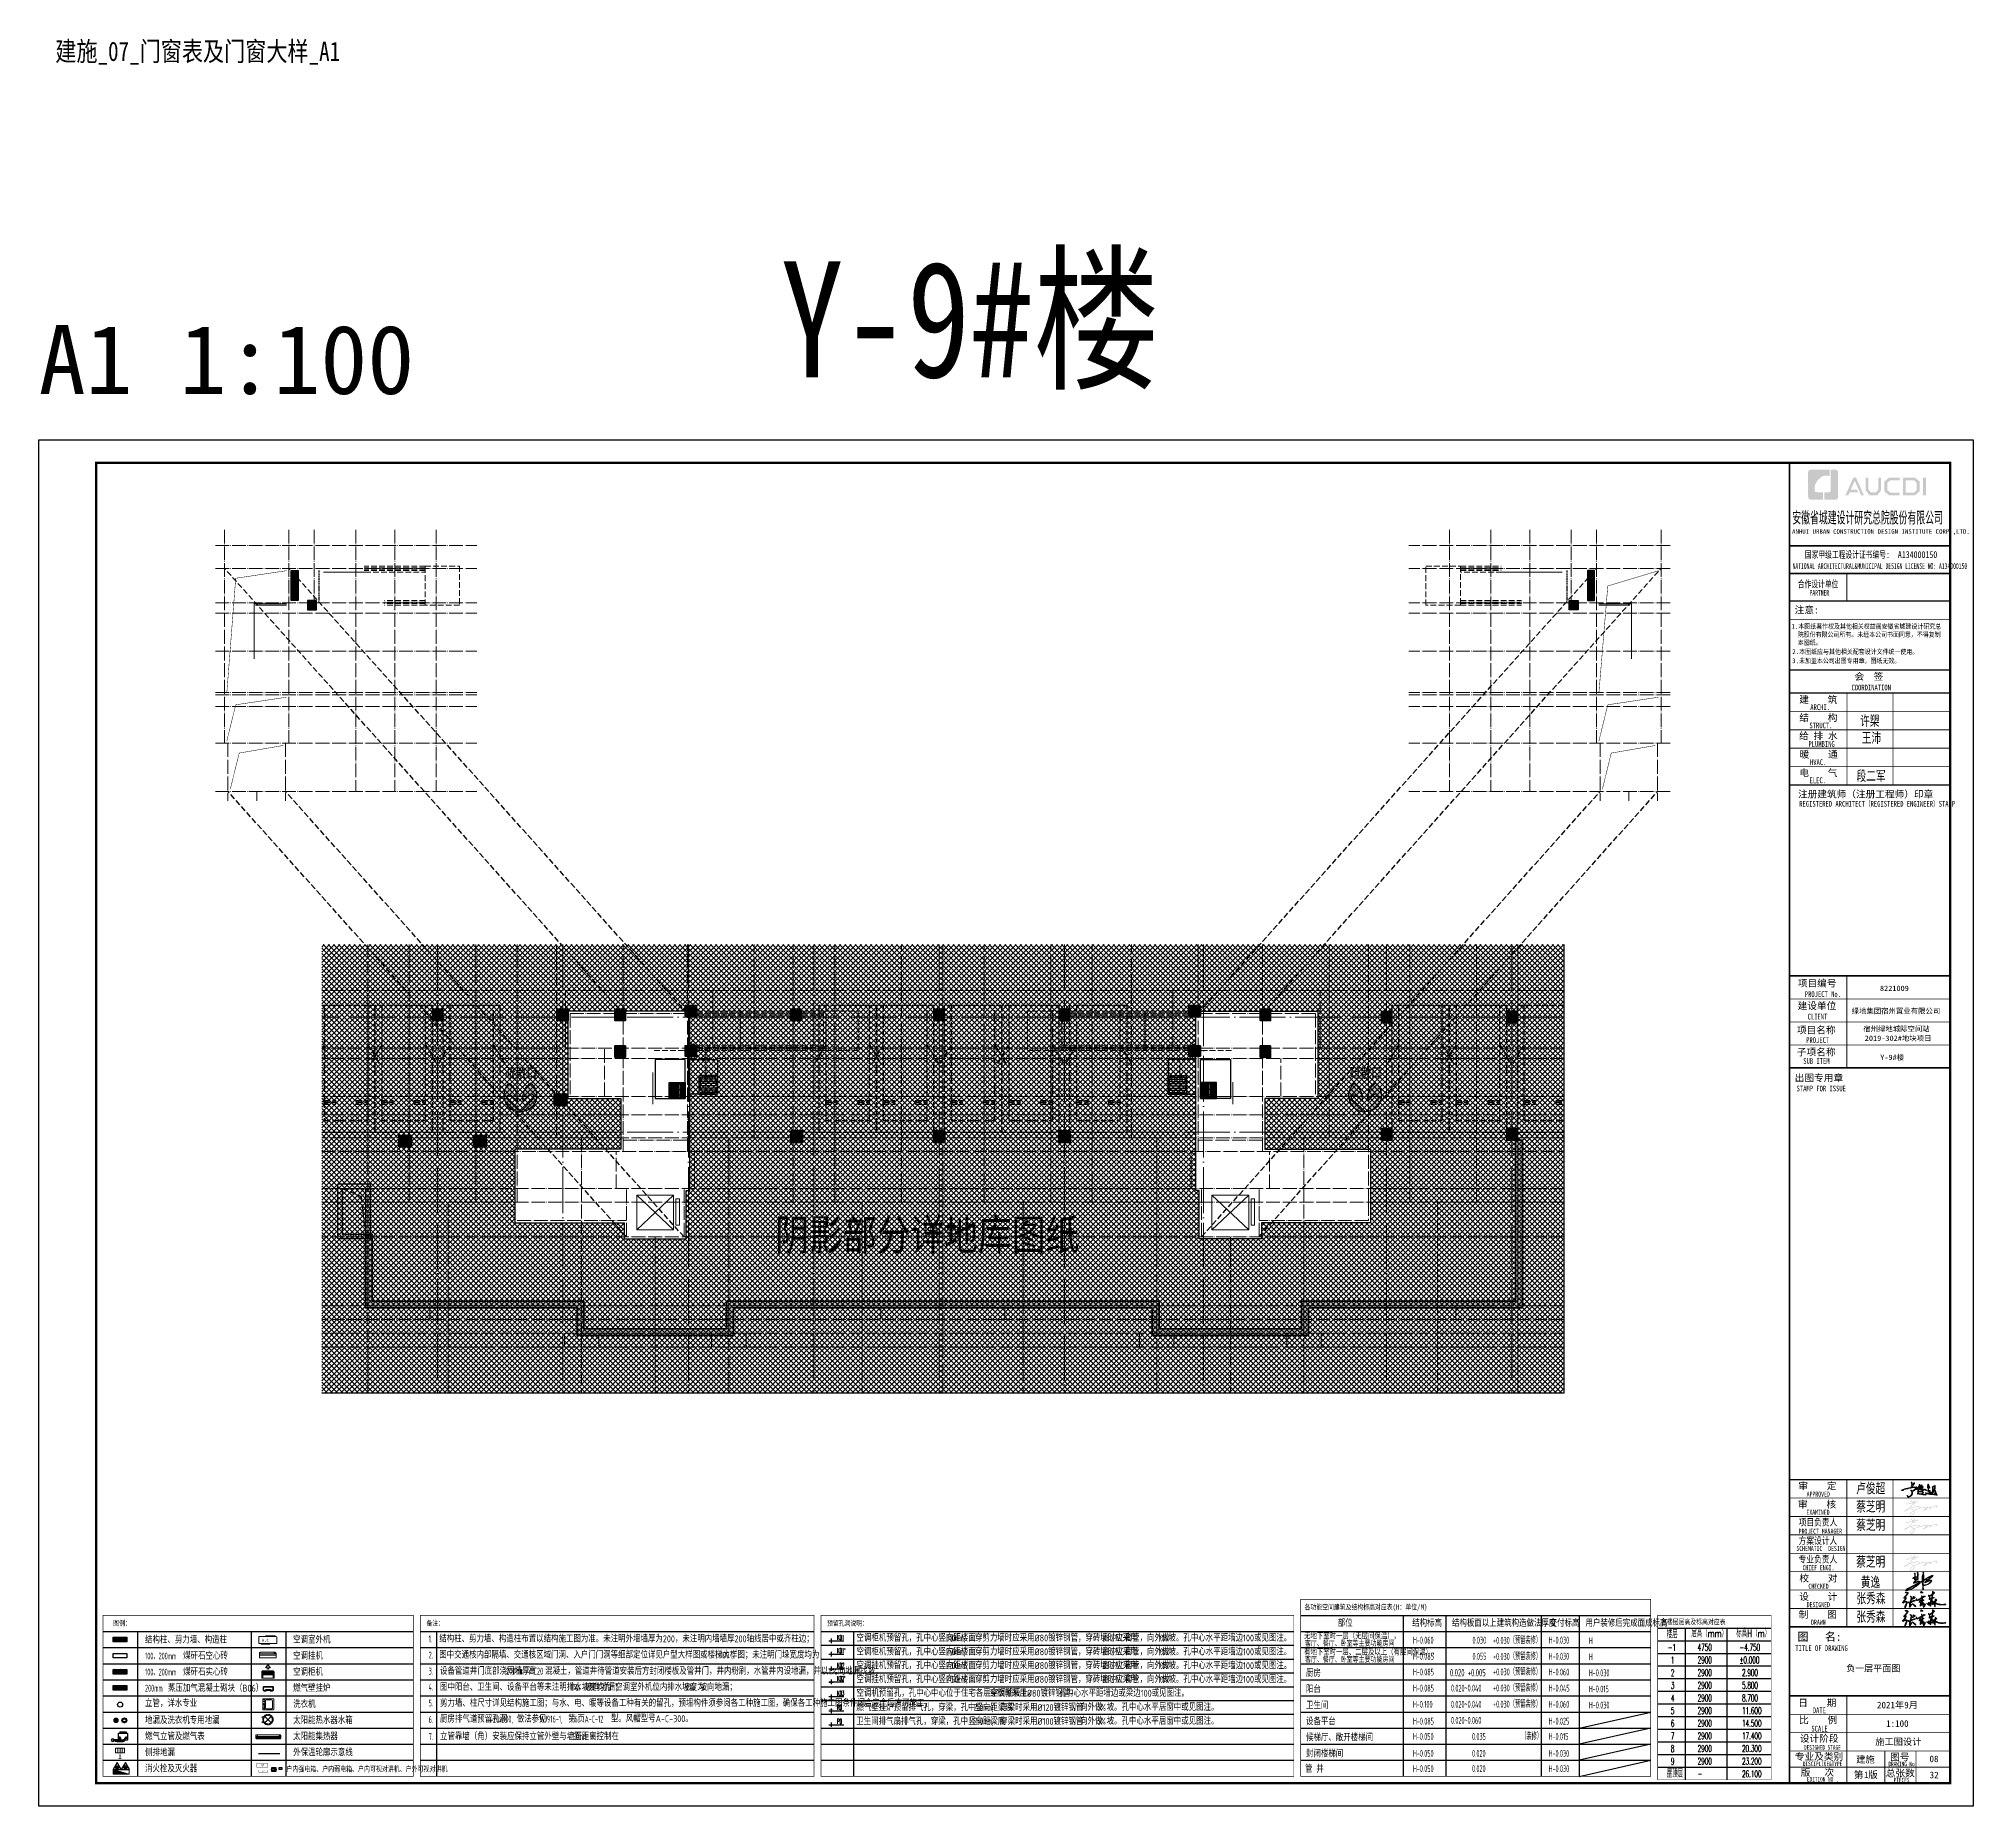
# Model space of a CAD drawing. Extents: x -518115 to 389031, y -209821 to 1628073.
# Drawn here: x -986 to 83114, y 719665 to 796511 of the extents above; entities that cross this region are included whole.
import ezdxf
from ezdxf.enums import TextEntityAlignment as Align
from ezdxf.xclip import XClip

# ---------------------------------------------------------------- set-up
doc = ezdxf.new("R2010")
doc.units = 0
doc.header["$LTSCALE"] = 1000
doc.header["$MEASUREMENT"] = 0
doc.header["$XCLIPFRAME"] = 0
for name, pattern in [('#P_--_20B1_001_t3$0$DASH', [0.35, 0.25, -0.1]), ('$1$DASH', [0.35, 0.25, -0.1]), ('5、6、7#楼参照$0$DASH', [0.35, 0.25, -0.1]), ('__DASH', [0.35, 0.25, -0.1]), ('DASH', [0.35, 0.25, -0.1]), ('DASHED', [0.75, 0.5, -0.25]), ('DOTE', [2.42, 2, -0.2, 0.02, -0.2]), ('HIDDEN', [0.375, 0.25, -0.125])]:
    doc.linetypes.add(name, pattern=pattern)
for name, color, linetype in [('0-R-口部编号', 211, 'Continuous'), ('0-R-墙柱线', 255, 'Continuous'), ('0-R-风井', 2, 'Continuous'), ('0-R疏散口', 20, 'Continuous'), ('0-R防护单元标注', 2, 'Continuous'), ('0-R集水坑', 191, 'Continuous'), ('0-设备用房', 1, 'Continuous'), ('__0', 7, 'Continuous'), ('A-看线', 4, 'Continuous'), ('AH-FURNITURE', 1, 'Continuous'), ('C-Sheet-图框', 101, 'Continuous'), ('DIM_LEAD', 3, 'Continuous'), ('EQUIP-安防', 3, 'Continuous'), ('EQUIP_地漏', 7, 'Continuous'), ('EQUIP_消防', 7, 'Continuous'), ('HS-A-停车位（标准）', 9, 'Continuous'), ('HS-A-停车场-无障碍', 85, 'Continuous'), ('HS-A-停车场-标线', 85, 'Continuous'), ('HS-A-填充图案', 9, 'Continuous'), ('HS-A-楼梯', 4, 'Continuous'), ('HS-A-留孔-顶板面', 3, 'DASH'), ('HS-A-说明文字', 7, 'Continuous'), ('PUB_TEXT', 4, 'Continuous'), ('S-砼墙', 40, 'Continuous'), ('STAIR_楼电梯&坡道', 4, 'Continuous'), ('text', 7, 'Continuous'), ('VPIPE-雨水', 4, 'DASH'), ('人防集水坑', 11, 'Continuous'), ('保温', 6, 'Continuous'), ('修改标示', 212, 'Continuous'), ('图框', 140, 'Continuous'), ('图签文字', 147, 'Continuous'), ('审核', 1, 'Continuous'), ('导图字', 7, 'Continuous'), ('战时墙体', 30, 'DASH'), ('排水', 155, 'Continuous'), ('机电标识类', 1, 'Continuous'), ('疏散口', 20, 'Continuous')]:
    doc.layers.add(name, color=color, linetype=linetype)
for name, color, linetype, lineweight in [('3.5方案汇报，与郭总、侯月琴确定户型_t8$0$STAIR', 2, 'Continuous', 18), ('AE-PARKING', 70, '5、6、7#楼参照$0$DASH', 13), ('DOTE', 19, 'DOTE', 9), ('EQUIP-消防', 3, 'Continuous', 20), ('EQUIP_消火栓', 242, 'Continuous', 18), ('LVTRY', 1, 'Continuous', 13), ('PUB_HATCH', 8, 'Continuous', 9), ('STAIR', 2, 'Continuous', 18), ('S－GG公共尺寸标注', 3, 'Continuous', 18), ('WINDOW', 144, 'Continuous', 15), ('可改文字', 6, 'Continuous', 18), ('图则-建筑退让线', 1, 'DASHED', 0), ('图签', 147, 'Continuous', 18), ('填充', 251, 'Continuous', 5), ('平面-分水线', 214, 'Continuous', 15), ('平面-看线', 45, 'Continuous', 15), ('平面-空调室内机', 176, 'Continuous', 9), ('平面-空调预留孔', 173, 'Continuous', 15), ('砼柱', 2, 'Continuous', 35), ('空调', 76, 'Continuous', 13), ('签名', 7, 'Continuous', 18), ('粉刷', 251, 'Continuous', 9)]:
    doc.layers.add(name, color=color, linetype=linetype, lineweight=lineweight)
doc.layers.add('yichutu', color=7, linetype='Continuous', true_color=0xffffff, plot=False)
doc.styles.add('-宋体', font='', dxfattribs={"width": 0.8})
doc.styles.add('_TCH_DIM', font='SIMPLEX.shx', dxfattribs={"width": 0.7, "bigfont": 'GBCBIG.shx'})
doc.styles.add('_TCH_LABEL', font='')
doc.styles.add('_TCH_SPACE', font='SIMPLEX', dxfattribs={"height": 5, "bigfont": 'GBCBIG'})
doc.styles.add('_TEL_DIM', font='SIMPLEX', dxfattribs={"width": 0.8, "height": 3.5, "bigfont": 'HZTXT'})
doc.styles.add('HT', font='')
doc.styles.add('宋体', font='', dxfattribs={"height": 50})
doc.styles.add('建筑图签-1', font='', dxfattribs={"width": 0.7})
doc.styles.add('建筑图签-2', font='TXT.shx', dxfattribs={"width": 0.5, "bigfont": 'HZTXT.shx'})
doc.styles.add('房间名称', font='TSSDENG', dxfattribs={"width": 0.8, "bigfont": 'HZTXT'})
doc.styles.add('黑体', font='')
doc.styles.add('黑体_T3', font='', dxfattribs={"width": 0.8})
doc.styles.get('-宋体').set_extended_font_data('SimSun')
doc.styles.get('_TCH_LABEL').set_extended_font_data('SimHei')
doc.styles.get('HT').set_extended_font_data('SimHei')
doc.styles.get('宋体').set_extended_font_data('SimSun')
doc.styles.get('建筑图签-1').set_extended_font_data('SimHei')
doc.styles.get('黑体').set_extended_font_data('SimHei')
doc.styles.get('黑体_T3').set_extended_font_data('SimHei')
pattern_1 = [(45, (794705.05, -474761.84), (-112.253202, 112.253202), []), (135, (794705.05, -474761.84), (-112.253202, -112.253202), [])]
pattern_2 = [(90, (278075.3, -731194.4), (-93.75, 6e-15), [225, -56.25, 9.375, -56.25])]

msp = doc.modelspace()

# ---------------------------------------------------------------- texts
at = {"layer": 'PUB_TEXT', "color": 2, "style": '宋体', "width": 0.8}
msp.add_text('各楼层层高及标高对应表', height=227.848, dxfattribs=at).set_placement((69536.3, 727575.1))
at = {"layer": 'PUB_TEXT', "style": '_TCH_DIM'}
for s, height, width, p in [('楼层', 337.59, 0.7, (69788.9, 726973.2)), ('-1', 297.5, 0.494118, (69833.3, 726420.7)), ('层高（mm）', 337.59, 0.7, (70857.2, 727017.6)), ('4750', 297.5, 0.494118, (71131.8, 726428.3)), ('标高H（m）', 337.59, 0.7, (72808.9, 727017.6)), ('-4.750', 297.5, 0.494118, (72952.5, 726428.3)), ('1', 297.5, 0.494118, (69966.1, 725870.7)), ('2900', 297.5, 0.494118, (71131.8, 725878.3)), ('%%P0.000', 297.5, 0.494118, (72952.5, 725878.3)), ('2', 297.5, 0.494118, (69966.1, 725320.7)), ('3', 297.5, 0.494118, (69966.1, 724770.7)), ('2900', 297.5, 0.494118, (71131.8, 725328.3)), ('2900', 297.5, 0.494118, (71131.8, 724778.3)), ('2.900', 297.5, 0.494118, (73061.5, 725328.3)), ('5.800', 297.5, 0.494118, (73061.5, 724778.3)), ('4', 297.5, 0.494118, (69966.1, 724220.7)), ('2900', 297.5, 0.494118, (71131.8, 724228.3)), ('8.700', 297.5, 0.494118, (73061.5, 724228.3)), ('5', 297.5, 0.494118, (69966.1, 723670.7)), ('6', 297.5, 0.494118, (69966.1, 723120.7)), ('2900', 297.5, 0.494118, (71131.8, 723678.3)), ('2900', 297.5, 0.494118, (71131.8, 723128.3)), ('11.600', 297.5, 0.494118, (73061.5, 723678.3)), ('14.500', 297.5, 0.494118, (73061.5, 723128.3)), ('7', 297.5, 0.494118, (69966.1, 722570.7)), ('2900', 297.5, 0.494118, (71131.8, 722578.3)), ('17.400', 297.5, 0.494118, (73061.5, 722578.3)), ('8', 297.5, 0.494118, (69966.1, 722020.7)), ('9', 297.5, 0.494118, (69966.1, 721470.7)), ('2900', 297.5, 0.494118, (71131.8, 722028.3)), ('2900', 297.5, 0.494118, (71131.8, 721478.3)), ('20.300', 297.5, 0.494118, (73061.5, 722028.3)), ('23.200', 297.5, 0.494118, (73061.5, 721478.3)), ('屋顶层', 337.59, 0.7, (69788.9, 720923.2)), ('-', 297.5, 0.494118, (71131.8, 720928.3)), ('26.100', 297.5, 0.494118, (73061.5, 720928.3))]:
    msp.add_text(s, height=height, dxfattribs=dict(at, width=width)).set_placement(p)
at = {"layer": 'text', "color": 6, "style": '黑体', "width": 0.8}
msp.add_text('Y-9#楼', height=5047.09, dxfattribs=at).set_placement((31264.8, 781791.2))
at = {"layer": 'text', "color": 2, "style": '黑体', "width": 0.8}
msp.add_text('阴影部分详地库图纸', height=1345.89, dxfattribs=at).set_placement((31033.4, 743840.6))
at = {"layer": '可改文字', "color": 3, "style": '宋体'}
msp.add_text('负一层平面图', height=281.28, dxfattribs=at).set_placement((78763.3, 725673.5), align=Align.MIDDLE)
at = {"layer": '图签', "color": 3, "style": '宋体'}
msp.add_text('08', height=286.68, dxfattribs=at).set_placement((81210.7, 721584.4))
at = {"layer": '导图字', "color": 1, "style": '黑体', "width": 0.8}
msp.add_text('建施_07_门窗表及门窗大样_A1', height=841.181, dxfattribs=at).set_placement((-264.3, 795542))

# ---------------------------------------------------------------- blocks, each defined once
blk = doc.blocks.new('A$C27F3146B')
at = {"layer": '填充'}
h = blk.add_hatch(dxfattribs=at)
h.set_pattern_fill('ANSI37', color=196, scale=100, style=0)
h.set_pattern_definition(pattern_1)
h.paths.add_polyline_path([(-230796, 60249), (-176796, 60249), (-176796, 40749), (-230796, 40749)])
h.paths.add_polyline_path([(-187496, 53549), (-187496, 57349), (-189795, 57349), (-189795, 57349), (-192795, 57349), (-192795, 51349), (-193095, 51349), (-193095, 49549), (-192645, 49549), (-192645, 47449), (-189945, 47449), (-189945, 48149), (-185195, 48149), (-185195, 51349), (-189795, 51349), (-189795, 53549)], flags=16)
h.paths.add_polyline_path([(-217896, 57349), (-217896, 55949), (-222196, 55949), (-222196, 53549), (-217796, 53549), (-217796, 51355), (-218096, 51355), (-218096, 49549), (-217646, 49549), (-217646, 47449), (-214946, 47449), (-214946, 48149), (-210196, 48149), (-210196, 51349), (-214796, 51349), (-214796, 57349)], flags=16)
h = blk.add_hatch(dxfattribs=at)
h.set_pattern_fill('ANSI37', color=196, scale=100, style=0)
h.set_pattern_definition(pattern_1)
h.paths.add_polyline_path([(-173596, 60249), (-119596, 60249), (-119596, 40749), (-173596, 40749)])
h.paths.add_polyline_path([(-160596, 57349), (-160596, 57349), (-162897, 57349), (-162896, 53549), (-160596, 53549), (-160596, 51349), (-165196, 51349), (-165196, 48149), (-160446, 48149), (-160446, 47449), (-157746, 47449), (-157746, 49549), (-157596, 49549), (-157596, 51349), (-157596, 51349), (-157596, 57349)], flags=16)
h.paths.add_polyline_path([(-130296, 53549), (-130296, 57349), (-132596, 57349), (-132596, 57349), (-135596, 57349), (-135596, 51349), (-140196, 51349), (-140196, 48149), (-135446, 48149), (-135446, 47449), (-132746, 47449), (-132746, 49549), (-132296, 49549), (-132296, 51349), (-132596, 51349), (-132596, 53549)], flags=16)
h = blk.add_hatch(dxfattribs=at)
h.set_pattern_fill('ANSI37', color=196, scale=100, style=0)
h.set_pattern_definition(pattern_1)
h.paths.add_polyline_path([(-78048, 55599), (-78048, 57299), (-82398, 57299), (-82398, 55849), (-84898, 55849), (-84897, 52948), (-86997, 52948), (-86997, 48099), (-82248, 48099), (-82248, 47399), (-77348, 47399), (-77348, 49449), (-76948, 49449), (-76948, 51299), (-79398, 51299), (-79398, 55599)], flags=16)
h.paths.add_polyline_path([(-95398, 60199), (-41398, 60199), (-41398, 40699), (-95398, 40699)])
h.paths.add_polyline_path([(-53798, 56449), (-53798, 57348), (-58647, 57350), (-58647, 55599), (-57397, 55599), (-57398, 51399), (-61998, 51399), (-61998, 48099), (-57248, 48099), (-57248, 47399), (-54548, 47399), (-54548, 49449), (-51348, 49449), (-51348, 53749), (-51848, 53749), (-51848, 56449)], flags=16)
h = blk.add_hatch(dxfattribs=at)
h.set_pattern_fill('ANSI37', color=196, scale=100, style=0)
h.set_pattern_definition(pattern_1)
h.paths.add_polyline_path([(-210797, 19600), (-156797, 19600), (-156797, 100), (-210797, 100)])
h.paths.add_polyline_path([(-169797, 16700), (-169797, 16700), (-167497, 16700), (-167497, 12900), (-169797, 12900), (-169797, 10700), (-165197, 10700), (-165197, 7500), (-169947, 7500), (-169947, 6800), (-172647, 6800), (-172647, 8900), (-172797, 8900), (-172797, 11300), (-172797, 11300), (-172797, 16700)], flags=16)
h.paths.add_polyline_path([(-197797, 16700), (-197797, 16700), (-200097, 16700), (-200097, 12900), (-197797, 12900), (-197797, 10700), (-202397, 10700), (-202397, 7500), (-197647, 7500), (-197647, 6800), (-194947, 6800), (-194947, 8900), (-194797, 8900), (-194797, 11300), (-194797, 11300), (-194797, 16700)], flags=16)
h = blk.add_hatch(dxfattribs=at)
h.set_pattern_fill('ANSI37', color=196, scale=100, style=0)
h.set_pattern_definition(pattern_1)
h.paths.add_polyline_path([(-43550, 15150), (-43550, 13250), (-46550, 13250), (-46550, 11000), (-45600, 11000), (-45600, 7400), (-40850, 7400), (-40850, 6700), (-38150, 6700), (-38150, 8800), (-38000, 8800), (-38000, 12700), (-37900, 12700), (-37900, 14800), (-36550, 14798), (-36550, 16695), (-41050, 16702), (-41050, 15150)], flags=16)
h.paths.add_polyline_path([(-54000, 19500), (0, 19500), (0, 0), (-54000, 0)])
h = blk.add_hatch(dxfattribs=at)
h.set_pattern_fill('ANSI37', color=196, scale=100, style=0)
h.set_pattern_definition(pattern_1)
h.paths.add_polyline_path([(-90198, 16089), (-90197, 16089), (-87647, 16089), (-87648, 12389), (-87648, 12389), (-87648, 11389), (-84498, 11389), (-84498, 6789), (-90347, 6789), (-90347, 6189), (-93048, 6189), (-93048, 8289), (-93198, 8289), (-93198, 11389), (-93198, 11389), (-93198, 16089)], flags=16)
h.paths.add_polyline_path([(-120598, 16089), (-120598, 16089), (-123098, 16089), (-123098, 12389), (-120598, 12389), (-120598, 9989), (-126298, 9989), (-126298, 6789), (-120448, 6789), (-120448, 6189), (-117748, 6189), (-117748, 8289), (-117598, 8289), (-117598, 11389), (-117598, 11389), (-117598, 16089)], flags=16)
h.paths.add_polyline_path([(-134798, 18989), (-75998, 18989), (-75998, -11), (-134798, -11)])
at = {"layer": '填充', "color": 196}
for p, q in [((-53798, 57348), (-58747, 57350)), ((-58747, 57350), (-58747, 55599)), ((-53798, 56449), (-53798, 57348)), ((-51848, 56449), (-53798, 56449)), ((-51848, 53749), (-51848, 56449)), ((-58747, 55599), (-57397, 55599)), ((-57397, 55599), (-57398, 51399)), ((-51348, 53749), (-51848, 53749)), ((-51348, 49449), (-51348, 53749)), ((-57398, 51399), (-61998, 51399)), ((-61998, 51399), (-61998, 48099)), ((-54548, 47399), (-54548, 49449)), ((-54548, 49449), (-51348, 49449)), ((-61998, 48099), (-57248, 48099)), ((-57248, 48099), (-57248, 47399)), ((-57248, 47399), (-54548, 47399))]:
    blk.add_line(p, q, dxfattribs=at)
for points in [[(-230796, 60249), (-176796, 60249), (-176796, 40749), (-230796, 40749)], [(-173596, 60249), (-119596, 60249), (-119596, 40749), (-173596, 40749)], [(-95398, 60199), (-41398, 60199), (-41398, 40699), (-95398, 40699)], [(-217896, 57349), (-217896, 55949), (-222196, 55949), (-222196, 53549), (-217796, 53549), (-217796, 51355), (-218096, 51355), (-218096, 49549), (-217646, 49549), (-217646, 47449), (-214946, 47449), (-214946, 48149), (-210196, 48149), (-210196, 51349), (-214796, 51349), (-214796, 57349)], [(-187496, 53549), (-187496, 57349), (-189795, 57349), (-189795, 57349), (-192795, 57349), (-192795, 51349), (-193095, 51349), (-193095, 49549), (-192645, 49549), (-192645, 47449), (-189945, 47449), (-189945, 48149), (-185195, 48149), (-185195, 51349), (-189795, 51349), (-189795, 53549)], [(-160596, 57349), (-160596, 57349), (-162897, 57349), (-162896, 53549), (-160596, 53549), (-160596, 51349), (-165196, 51349), (-165196, 48149), (-160446, 48149), (-160446, 47449), (-157746, 47449), (-157746, 49549), (-157596, 49549), (-157596, 51349), (-157596, 51349), (-157596, 57349)], [(-130296, 53549), (-130296, 57349), (-132596, 57349), (-132596, 57349), (-135596, 57349), (-135596, 51349), (-140196, 51349), (-140196, 48149), (-135446, 48149), (-135446, 47449), (-132746, 47449), (-132746, 49549), (-132296, 49549), (-132296, 51349), (-132596, 51349), (-132596, 53549)], [(-78048, 55599), (-78048, 57299), (-82398, 57299), (-82398, 55849), (-84898, 55849), (-84897, 52948), (-86997, 52948), (-86997, 48099), (-82248, 48099), (-82248, 47399), (-77348, 47399), (-77348, 49449), (-76948, 49449), (-76948, 51299), (-79398, 51299), (-79398, 55599)], [(-53798, 56449), (-53798, 57348), (-58647, 57350), (-58647, 55599), (-57397, 55599), (-57398, 51399), (-61998, 51399), (-61998, 48099), (-57248, 48099), (-57248, 47399), (-54548, 47399), (-54548, 49449), (-51348, 49449), (-51348, 53749), (-51848, 53749), (-51848, 56449)], [(-210797, 19600), (-156797, 19600), (-156797, 100), (-210797, 100)], [(-54000, 19500), (0, 19500), (0, 0), (-54000, 0)], [(-134798, 18989), (-75998, 18989), (-75998, -11), (-134798, -11)], [(-197797, 16700), (-197797, 16700), (-200097, 16700), (-200097, 12900), (-197797, 12900), (-197797, 10700), (-202397, 10700), (-202397, 7500), (-197647, 7500), (-197647, 6800), (-194947, 6800), (-194947, 8900), (-194797, 8900), (-194797, 11300), (-194797, 11300), (-194797, 16700)], [(-169797, 16700), (-169797, 16700), (-167497, 16700), (-167497, 12900), (-169797, 12900), (-169797, 10700), (-165197, 10700), (-165197, 7500), (-169947, 7500), (-169947, 6800), (-172647, 6800), (-172647, 8900), (-172797, 8900), (-172797, 11300), (-172797, 11300), (-172797, 16700)], [(-120598, 16089), (-120598, 16089), (-123098, 16089), (-123098, 12389), (-120598, 12389), (-120598, 9989), (-126298, 9989), (-126298, 6789), (-120448, 6789), (-120448, 6189), (-117748, 6189), (-117748, 8289), (-117598, 8289), (-117598, 11389), (-117598, 11389), (-117598, 16089)], [(-90198, 16089), (-90197, 16089), (-87647, 16089), (-87648, 12389), (-87648, 12389), (-87648, 11389), (-84498, 11389), (-84498, 6789), (-90347, 6789), (-90347, 6189), (-93048, 6189), (-93048, 8289), (-93198, 8289), (-93198, 11389), (-93198, 11389), (-93198, 16089)], [(-43550, 15150), (-43550, 13250), (-46550, 13250), (-46550, 11000), (-45600, 11000), (-45600, 7400), (-40850, 7400), (-40850, 6700), (-38150, 6700), (-38150, 8800), (-38000, 8800), (-38000, 12700), (-37900, 12700), (-37900, 14800), (-36550, 14798), (-36550, 16695), (-41050, 16702), (-41050, 15150)]]:
    blk.add_lwpolyline(points, close=True, dxfattribs=at)
blk = doc.blocks.new('A$C1DD019F9')
at = {"layer": '疏散口'}
h = blk.add_hatch(color=256, dxfattribs=at)
edge = h.paths.add_edge_path()
edge.add_line((1658, 3316), (367, 2025))
edge.add_arc((563, 1830), 276, 135, 315.00005)
edge.add_line((758, 1634), (1381, 2258))
edge.add_arc((-487, 1990), 1888, -24.12321, 8.15743, ccw=False)
edge.add_arc((-487, 1990), 1888, 303.59616, 335.87679, ccw=False)
edge.add_arc((1658, 1658), 1658, 90, 228.41727, ccw=False)
h = blk.add_hatch(color=256, dxfattribs=at)
edge = h.paths.add_edge_path()
edge.add_line((1658, 3316), (2948, 2025))
edge.add_arc((2753, 1830), 276, -135.00005, 45, ccw=False)
edge.add_line((2558, 1634), (1934, 2258))
edge.add_arc((3803, 1990), 1888, 171.84257, 204.12321)
edge.add_arc((3803, 1990), 1888, 204.12321, 236.40384)
edge.add_arc((1658, 1658), 1658, 311.58273, 450)
for points in [[(1658, 3316), (367, 2025, 1.0000004), (758, 1634), (1381, 2258, -0.1417898), (1236, 1218, -0.1417897), (557, 417, -0.689965), (1658, 3316)], [(1658, 3316), (2948, 2025, -1.0000004), (2558, 1634), (1934, 2258, 0.1417898), (2080, 1218, 0.1417897), (2758, 417, 0.689965), (1658, 3316)]]:
    blk.add_lwpolyline(points, format="xyb", close=True, dxfattribs=at)
blk = doc.blocks.new('A$C25A378E3')
at = {"layer": 'HS-A-停车位（标准）', "linetype": 'DASH'}
for p, q in [((300, 4280), (800, 4280)), ((300, 4280), (300, 4120)), ((800, 4280), (800, 4120)), ((1700, 4280), (2200, 4280)), ((1700, 4280), (1700, 4120)), ((2200, 4280), (2200, 4120)), ((300, 4200), (800, 4200)), ((300, 4120), (800, 4120)), ((1700, 4200), (2200, 4200)), ((1700, 4120), (2200, 4120)), ((300, 1700), (-200, 2550)), ((2200, 1700), (2700, 2550))]:
    blk.add_line(p, q, dxfattribs=at)
for points in [[(0, 5500), (2500, 5500), (2500, 0), (0, 0)], [(300, 5000), (2200, 5000), (2200, 0), (300, 0)]]:
    blk.add_lwpolyline(points, close=True, dxfattribs=at)
blk = doc.blocks.new('充电车位')
at = {"layer": 'AE-PARKING', "linetype": 'ByBlock'}
h = blk.add_hatch(color=1, dxfattribs=at)
h.dxf.hatch_style = 1
h.paths.add_polyline_path([(-1007586, -1042638), (-1007474, -1042375), (-1007689, -1042375), (-1007425, -1042030), (-1007515, -1042282), (-1007279, -1042298)])
at = {"layer": 'AE-PARKING', "color": 1}
for p, q in [((-1007929, -1041873), (-1007029, -1041873)), ((-1007929, -1041873), (-1007929, -1042773)), ((-1007029, -1041873), (-1007029, -1042773)), ((-1007929, -1042773), (-1007029, -1042773))]:
    blk.add_line(p, q, dxfattribs=at)
at = {"layer": 'AE-PARKING', "color": 1, "linetype": 'ByBlock'}
for p, q in [((-1007425, -1042030), (-1007689, -1042375)), ((-1007689, -1042375), (-1007474, -1042375)), ((-1007279, -1042298), (-1007586, -1042638)), ((-1007586, -1042638), (-1007474, -1042375)), ((-1007425, -1042030), (-1007515, -1042282)), ((-1007515, -1042282), (-1007279, -1042298))]:
    blk.add_line(p, q, dxfattribs=at)
blk = doc.blocks.new('无障碍车位')
at = {"layer": 'HS-A-停车场-无障碍'}
for p, q in [((-2000, 3550), (-2500, 2700)), ((-300, 3550), (200, 2700)), ((-2000, 2550), (-2500, 1700)), ((-300, 2550), (200, 1700)), ((-2000, 1080), (-1500, 1080)), ((-2000, 920), (-2000, 1080)), ((-2000, 1000), (-1500, 1000)), ((-2000, 920), (-1500, 920)), ((-1500, 920), (-1500, 1080)), ((-800, 1080), (-300, 1080)), ((-800, 920), (-800, 1080)), ((-800, 1000), (-300, 1000)), ((-800, 920), (-300, 920)), ((-300, 920), (-300, 1080))]:
    blk.add_line(p, q, dxfattribs=at)
for points in [[(1300, -300), (1300, 5200), (-2400, 5200), (-2400, -300)], [(-300, 5200), (-300, 200), (-2000, 200), (-2000, 5200)], [(100, 5200), (1300, 5200), (1300, -300), (100, -300)]]:
    blk.add_lwpolyline(points, close=True, dxfattribs=at)
for points in [[(150, 4394), (150, 4800), (168, 4800), (1050, 3918), (1050, 3494), (150, 4394)], [(593, 4800), (1017, 4800), (1050, 4767), (1050, 4343), (593, 4800)], [(150, 3546), (150, 3970), (1050, 3070), (1050, 2646), (150, 3546)], [(150, 2697), (150, 3121), (1050, 2221), (1050, 1797), (150, 2697)], [(150, 1849), (150, 2273), (1050, 1373), (1050, 949), (150, 1849)], [(150, 1000), (150, 1424), (1050, 524), (1050, 100), (150, 1000)], [(150, 151), (150, 576), (626, 100), (201, 100), (150, 151)]]:
    blk.add_lwpolyline(points, dxfattribs=at)
for points in [[(-1646, 3073, 0.317699), (-1552, 3007), (-1207, 3007), (-1190, 2877), (-1412, 2877, 1), (-1412, 2747), (-1173, 2747), (-1154, 2602, 1), (-896, 2636), (-959, 3112, 0.376373), (-1058, 3199), (-1525, 3199), (-1658, 3574, 1), (-1805, 3522), (-1646, 3073)], [(-874, 2774, 1.763575), (-1517, 3239), (-1416, 3239, -1.6624), (-888, 2878), (-874, 2774)]]:
    blk.add_lwpolyline(points, format="xyb", dxfattribs=at)
blk.add_circle((-1068, 2349), 123, dxfattribs=at)
blk = doc.blocks.new('refert5')
at = {"layer": 'HS-A-填充图案', "linetype": 'ByBlock'}
h = blk.add_hatch(dxfattribs=at)
h.set_pattern_fill('ANSI31', color=256, scale=100, angle=45)
h.set_pattern_definition([(90, (1407317.6, -734466.87), (-158.75, 1e-14), [])])
h.paths.add_polyline_path([(888943, -555222), (888943, -554922), (886943, -554922), (886943, -555222)])
at = {"linetype": 'ByBlock'}
for points in [[(886743, -554722), (886743, -567622), (889143, -567622), (889143, -554722)], [(886743, -554722), (886943, -554722)], [(886943, -554722), (886943, -567422), (888943, -567422), (888943, -554722)], [(888943, -554722), (889143, -554722)]]:
    blk.add_lwpolyline(points, dxfattribs=at)
at = {"layer": 'HS-A-楼梯'}
for p, q in [((887493, -562222), (887493, -555422)), ((888393, -562222), (888393, -555422)), ((886943, -567422), (886943, -564222)), ((887493, -567422), (887493, -564222)), ((888393, -567422), (888393, -564222)), ((888943, -567422), (888943, -564222))]:
    blk.add_line(p, q, dxfattribs=at)
for points in [[(888943, -552722), (886943, -552722)], [(886943, -552722), (886943, -554722)], [(888943, -552722), (888943, -554722)], [(888943, -554722), (886943, -554722)], [(888943, -554922), (886943, -554922)], [(888943, -555222), (886943, -555222)], [(888943, -555422), (886943, -555422)], [(887493, -555822), (886943, -555822)], [(888943, -555822), (888393, -555822)], [(887493, -556222), (886943, -556222)], [(887493, -556622), (886943, -556622)], [(888943, -556222), (888393, -556222)], [(888943, -556622), (888393, -556622)], [(887493, -557022), (886943, -557022)], [(887493, -557422), (886943, -557422)], [(888943, -557022), (888393, -557022)], [(888943, -557422), (888393, -557422)], [(887493, -557822), (886943, -557822)], [(887493, -558222), (886943, -558222)], [(888943, -557822), (888393, -557822)], [(888943, -558222), (888393, -558222)], [(887493, -558622), (886943, -558622)], [(887493, -559022), (886943, -559022)], [(888943, -558622), (888393, -558622)], [(888943, -559022), (888393, -559022)], [(887493, -559422), (886943, -559422)], [(887493, -559822), (886943, -559822)], [(888943, -559422), (888393, -559422)], [(888943, -559822), (888393, -559822)], [(887493, -560222), (886943, -560222)], [(887493, -560622), (886943, -560622)], [(888943, -560222), (888393, -560222)], [(888943, -560622), (888393, -560622)], [(887493, -561022), (886943, -561022)], [(887493, -561422), (886943, -561422)], [(888943, -561022), (888393, -561022)], [(888943, -561422), (888393, -561422)], [(887493, -561822), (886943, -561822)], [(887493, -562222), (888393, -562222)], [(888393, -562222), (887493, -562222)], [(888943, -561822), (888393, -561822)], [(888943, -564222), (886943, -564222)], [(887493, -564622), (886943, -564622)], [(887493, -565022), (886943, -565022)], [(888943, -564622), (888393, -564622)], [(888943, -565022), (888393, -565022)], [(887493, -565422), (886943, -565422)], [(887493, -565822), (886943, -565822)], [(888943, -565422), (888393, -565422)], [(888943, -565822), (888393, -565822)], [(887493, -566222), (886943, -566222)], [(887493, -566622), (886943, -566622)], [(888943, -566222), (888393, -566222)], [(888943, -566622), (888393, -566622)], [(887493, -567022), (886943, -567022)], [(887493, -567422), (886943, -567422)], [(887493, -567422), (886943, -567422)], [(888943, -567022), (888393, -567022)], [(888943, -567422), (888393, -567422)], [(888943, -567422), (888393, -567422)]]:
    blk.add_lwpolyline(points, dxfattribs=at)
at = {"layer": 'STAIR_楼电梯&坡道', "color": 8, "linetype": 'DASH'}
for p, q in [((886943, -561822), (886943, -554722)), ((888943, -561822), (888943, -554722))]:
    blk.add_line(p, q, dxfattribs=at)
at = {"layer": 'STAIR_楼电梯&坡道', "linetype": 'ByBlock'}
for points in [[(886809, -554722), (886809, -567556), (889077, -567556), (889077, -554722)], [(886877, -554722), (886877, -567488), (889009, -567488), (889009, -554722)]]:
    blk.add_lwpolyline(points, dxfattribs=at)
blk = doc.blocks.new('TIY8O')
at = {"layer": '0-R集水坑', "linetype": 'DASH'}
h = blk.add_hatch(dxfattribs=at)
h.set_pattern_fill('LINE', color=191, scale=100, angle=-90, style=0)
h.set_pattern_definition([(270, (-235326.66, -492619.82), (95.25, -8e-14), [])])
h.paths.add_polyline_path([(251193, 63603), (251193, 62903), (250493, 62903), (250493, 63603)])
at = {"layer": '0-R集水坑', "color": 191, "elevation": 0}
for points in [[(250443, 62453), (251943, 62453), (251943, 63653), (250443, 63653)], [(251243, 63653), (251243, 62853), (250443, 62853), (250443, 63653)]]:
    blk.add_lwpolyline(points, close=True, dxfattribs=at)
at = {"layer": '0-R集水坑', "color": 191, "linetype": 'DASH', "elevation": 0}
blk.add_lwpolyline([(251193, 63603), (251193, 62903), (250493, 62903), (250493, 63603)], close=True, dxfattribs=at)
blk = doc.blocks.new('DRFEGRTHKJ')
at = {"layer": '0-R集水坑', "linetype": 'DASH'}
h = blk.add_hatch(dxfattribs=at)
h.set_pattern_fill('LINE', color=191, scale=100, angle=-90, style=0)
h.set_pattern_definition([(270, (-398494.53, -492120.04), (95.25, -8e-14), [])])
h.paths.add_polyline_path([(88025, 64102), (88025, 63402), (87325, 63402), (87325, 64102)])
at = {"layer": '0-R集水坑', "color": 191, "elevation": 0}
for points in [[(87275, 62652), (89275, 62652), (89275, 64152), (87275, 64152)], [(88075, 64152), (88075, 63352), (87275, 63352), (87275, 64152)], [(88025, 64102), (88025, 63402), (87325, 63402), (87325, 64102)]]:
    blk.add_lwpolyline(points, close=True, dxfattribs=at)
blk = doc.blocks.new('RDEGRTHJ')
at = {"layer": '0-R集水坑', "linetype": 'DASH'}
h = blk.add_hatch(dxfattribs=at)
h.set_pattern_fill('LINE', color=191, scale=100, angle=-90, style=0)
h.set_pattern_definition([(270, (-341783.03, -492619.82), (95.25, -8e-14), [])])
h.paths.add_polyline_path([(144736, 63603), (144736, 62903), (144036, 62903), (144036, 63603)])
at = {"layer": '0-R集水坑', "color": 191, "elevation": 0}
for points in [[(143986, 62453), (145986, 62453), (145986, 63653), (143986, 63653)], [(144786, 63653), (144786, 62853), (143986, 62853), (143986, 63653)]]:
    blk.add_lwpolyline(points, close=True, dxfattribs=at)
at = {"layer": '0-R集水坑', "color": 191, "linetype": 'DASH', "elevation": 0}
blk.add_lwpolyline([(144736, 63603), (144736, 62903), (144036, 62903), (144036, 63603)], close=True, dxfattribs=at)
blk = doc.blocks.new('YUKIUIO')
at = {"layer": '0-R集水坑', "linetype": 'DASH'}
h = blk.add_hatch(dxfattribs=at)
h.set_pattern_fill('LINE', color=191, scale=100, angle=-90, style=0)
h.set_pattern_definition([(270, (-288154.16, -492619.82), (95.25, -8e-14), [])])
h.paths.add_polyline_path([(198365, 63603), (198365, 62903), (197665, 62903), (197665, 63603)])
at = {"layer": '0-R集水坑', "color": 191, "elevation": 0}
for points in [[(197615, 62153), (199415, 62153), (199415, 63653), (197615, 63653)], [(198415, 63653), (198415, 62853), (197615, 62853), (197615, 63653)]]:
    blk.add_lwpolyline(points, close=True, dxfattribs=at)
at = {"layer": '0-R集水坑', "color": 191, "linetype": 'DASH', "elevation": 0}
blk.add_lwpolyline([(198365, 63603), (198365, 62903), (197665, 62903), (197665, 63603)], close=True, dxfattribs=at)
blk = doc.blocks.new('7YI78O')
at = {"layer": '0-R集水坑', "linetype": 'DASH'}
h = blk.add_hatch(dxfattribs=at)
h.set_pattern_fill('LINE', color=191, scale=100, angle=-90, style=0)
h.set_pattern_definition([(90, (-2549147.81, 2405022.93), (95.25, 8e-14), [])])
h.paths.add_polyline_path([(364084, 62004), (364784, 62004), (364784, 62704), (364084, 62704)])
at = {"layer": '0-R集水坑', "color": 191}
for points in [[(363934, 61854), (364934, 61854), (364934, 62854), (363934, 62854)], [(364084, 62004), (364784, 62004), (364784, 62704), (364084, 62704)]]:
    blk.add_lwpolyline(points, close=True, dxfattribs=at)
blk = doc.blocks.new('TYUIYOIUO')
at = {"layer": '0-R-风井', "linetype": '__DASH'}
for p, q in [((-286145, 813814), (-286145, 812814)), ((-285145, 813814), (-286145, 813814)), ((-285145, 813814), (-286145, 813814)), ((-285145, 812814), (-285145, 813814)), ((-240770, 813814), (-240770, 812814)), ((-239770, 813814), (-240770, 813814)), ((-239770, 813814), (-240770, 813814)), ((-239770, 812814), (-239770, 813814)), ((-286145, 812814), (-285145, 812814)), ((-285145, 812814), (-286145, 812814)), ((-240770, 812814), (-239770, 812814)), ((-239770, 812814), (-240770, 812814)), ((-264159, 798517), (-264159, 799917)), ((-264159, 799917), (-259508, 799917)), ((-259508, 798917), (-259508, 799917)), ((-259508, 799917), (-257508, 799917)), ((-257508, 799917), (-257508, 798917)), ((-257508, 799917), (-257508, 798917)), ((-264159, 798517), (-263159, 798517)), ((-264159, 796517), (-264159, 798517)), ((-263159, 798517), (-263159, 798917)), ((-263159, 798917), (-259508, 798917)), ((-263159, 798517), (-263158, 796517)), ((-257508, 798917), (-259508, 798917)), ((-263158, 796517), (-264159, 796517)), ((-263158, 796517), (-264159, 796517)), ((-221495, 794767), (-221495, 793267)), ((-220495, 794767), (-221495, 794767)), ((-220495, 794767), (-212860, 794767)), ((-220495, 793267), (-220495, 794767)), ((-212860, 794767), (-212860, 792967)), ((-299458, 794016), (-297258, 794017)), ((-299458, 793017), (-299458, 794016)), ((-297258, 794017), (-297258, 793017)), ((-298658, 793017), (-298658, 793217)), ((-298658, 793217), (-298058, 793217)), ((-298058, 793217), (-298058, 793017)), ((-241109, 793267), (-238409, 793267)), ((-241109, 791967), (-241109, 793267)), ((-238409, 793267), (-238409, 791967)), ((-221495, 793267), (-220495, 793267)), ((-220495, 793267), (-221495, 793267)), ((-220495, 793267), (-213860, 793267)), ((-213860, 793267), (-213860, 792967)), ((-299458, 793017), (-298658, 793017)), ((-299458, 791017), (-299458, 793017)), ((-298658, 793017), (-298658, 791017)), ((-298058, 793017), (-297258, 793017)), ((-298058, 791017), (-298058, 793017)), ((-297258, 793017), (-297258, 791017)), ((-240859, 793017), (-240159, 793017)), ((-240859, 792217), (-240859, 793017)), ((-240859, 793017), (-238659, 793017)), ((-240859, 792217), (-240859, 793017)), ((-240159, 793017), (-240159, 792217)), ((-239359, 793017), (-238659, 793017)), ((-239359, 792217), (-239359, 793017)), ((-238659, 793017), (-238659, 792217)), ((-238659, 793017), (-238659, 792217)), ((-213860, 792967), (-213860, 791467)), ((-212860, 792967), (-213860, 792967)), ((-212860, 791467), (-212860, 792967)), ((-238409, 791967), (-241109, 791967)), ((-240159, 792217), (-240859, 792217)), ((-240159, 792217), (-240859, 792217)), ((-238659, 792217), (-240859, 792217)), ((-238659, 792217), (-239359, 792217)), ((-238659, 792217), (-239359, 792217)), ((-213860, 791467), (-212860, 791467)), ((-212860, 791467), (-213860, 791467)), ((-298658, 791017), (-299458, 791017)), ((-298658, 791017), (-299458, 791017)), ((-297258, 791017), (-298058, 791017)), ((-297258, 791017), (-298058, 791017)), ((-155660, 788865), (-156660, 788865)), ((-156660, 788865), (-156660, 787365)), ((-156660, 788865), (-155660, 788865)), ((-155660, 787365), (-155660, 788865)), ((-156660, 787365), (-155660, 787365)), ((-156660, 784717), (-156660, 787365)), ((-155660, 787365), (-155660, 785717)), ((-155660, 785717), (-155360, 785717)), ((-153910, 785717), (-155410, 785717)), ((-155410, 785717), (-155410, 784717)), ((-155410, 784717), (-155410, 785717)), ((-153910, 784717), (-153910, 785717)), ((-155360, 784717), (-156660, 784717)), ((-155410, 784717), (-153910, 784717)), ((-329095, 782017), (-327896, 782017)), ((-329095, 781217), (-329095, 782017)), ((-327896, 782017), (-326896, 782000)), ((-327896, 782017), (-327895, 781217)), ((-326896, 782000), (-326896, 774464)), ((-327895, 781217), (-329095, 781217)), ((-327895, 781217), (-327696, 781201)), ((-327696, 781201), (-327696, 774464)), ((-327695, 774464), (-327696, 775664)), ((-327696, 775664), (-326896, 775664)), ((-327696, 775664), (-326896, 775664)), ((-326896, 775664), (-326896, 774464)), ((-261546, 775464), (-261546, 774464)), ((-260546, 775464), (-261546, 775464)), ((-260546, 775464), (-261546, 775464)), ((-260546, 774464), (-260546, 775464)), ((-326896, 774464), (-327695, 774464)), ((-261546, 774464), (-260546, 774464)), ((-260546, 774464), (-261546, 774464)), ((-343895, 770614), (-343095, 770614)), ((-343895, 769414), (-343895, 770614)), ((-343095, 770614), (-343095, 769414)), ((-343895, 769414), (-343895, 763614)), ((-343095, 769414), (-343895, 769414)), ((-343095, 769414), (-343895, 769414)), ((-343095, 769414), (-343095, 764814)), ((-216020, 768964), (-216020, 767964)), ((-215020, 768964), (-216020, 768964)), ((-215020, 768964), (-216020, 768964)), ((-215020, 767964), (-215020, 768964)), ((-216020, 767964), (-215020, 767964)), ((-215020, 767964), (-216020, 767964)), ((-343095, 764814), (-339558, 764814)), ((-339558, 764814), (-338758, 764814)), ((-339558, 763614), (-339558, 764814)), ((-338758, 764814), (-338758, 763614)), ((-343895, 763614), (-339558, 763614)), ((-338758, 763614), (-339558, 763614)), ((-338758, 763614), (-339558, 763614)), ((-177645, 753857), (-177645, 752657)), ((-176845, 753857), (-177645, 753857)), ((-176845, 752657), (-176845, 753857)), ((-253260, 752014), (-252260, 752014)), ((-253260, 750014), (-253260, 752014)), ((-252260, 752014), (-252260, 750014)), ((-177645, 752657), (-176845, 752657)), ((-176845, 752657), (-177645, 752657)), ((-177645, 752657), (-177645, 751068)), ((-176845, 752657), (-176845, 752268)), ((-176845, 752268), (-172262, 752268)), ((-172262, 752268), (-172262, 751068)), ((-171462, 752268), (-172262, 752268)), ((-171462, 751068), (-171462, 752268)), ((-177645, 751068), (-172262, 751068)), ((-172262, 751068), (-171462, 751068)), ((-171462, 751068), (-172262, 751068)), ((-329259, 748268), (-329259, 750268)), ((-329259, 750268), (-328259, 750268)), ((-329259, 750268), (-328259, 750268)), ((-328259, 750268), (-328259, 748268)), ((-252260, 750014), (-253260, 750014)), ((-252260, 750014), (-253260, 750014)), ((-328259, 748268), (-329259, 748268))]:
    blk.add_line(p, q, dxfattribs=at)
for points in [[(-286145, 813814), (-285372, 813654), (-285145, 812814)], [(-239770, 813814), (-240534, 813631), (-240770, 812814)], [(-259508, 799917), (-259258, 799106), (-257508, 798917)], [(-263159, 798517), (-263927, 798171), (-264159, 796517)], [(-221495, 794767), (-220612, 794502), (-220495, 793267)], [(-298658, 793017), (-299218, 792825), (-299458, 791017)], [(-297258, 793017), (-297818, 792825), (-298058, 791017)], [(-240159, 793017), (-240690, 792821), (-240859, 792217)], [(-239359, 793017), (-238812, 792874), (-238659, 792217)], [(-212860, 792967), (-213625, 792789), (-213860, 791467)], [(-156660, 788865), (-155903, 788607), (-155660, 787365)], [(-155410, 785714), (-155139, 784938), (-153910, 784717)], [(-329095, 782017), (-328926, 781318), (-327895, 781217)], [(-326896, 775664), (-327095, 774616), (-327695, 774464)], [(-260546, 775464), (-261317, 775250), (-261546, 774464)], [(-343895, 770614), (-343288, 770401), (-343095, 769414)], [(-215021, 768964), (-215736, 768763), (-216020, 767964)], [(-338758, 764814), (-338973, 763785), (-339558, 763614)], [(-176845, 753857), (-177354, 753615), (-177645, 752657)], [(-252260, 752014), (-252985, 751759), (-253260, 750014)], [(-171462, 752268), (-172010, 752096), (-172262, 751068)], [(-329259, 750268), (-328442, 749907), (-328259, 748268)]]:
    blk.add_lwpolyline(points, dxfattribs=at)
at = {"layer": 'HS-A-留孔-顶板面'}
blk.add_line((-329095, 781217), (-329095, 782017), dxfattribs=at)
blk = doc.blocks.new('FSFSFASFSFESFSEF')
at = {"layer": '人防集水坑', "ltscale": 0.8}
h = blk.add_hatch(dxfattribs=at)
h.set_pattern_fill('GRATE', color=256, scale=75, style=0)
h.set_pattern_definition([(270, (-806039.36, 23438904.08), (59.53125, -2e-14), []), (360, (-806039.36, 23438904.08), (9e-14, 238.125), [])])
h.paths.add_polyline_path([(286467, 761316), (287067, 761316), (287067, 760716), (286467, 760716)])
at = {"layer": '人防集水坑'}
for points in [[(287117, 760666), (286417, 760666), (286417, 761366), (287117, 761366)], [(287067, 760716), (286467, 760716), (286467, 761316), (287067, 761316)]]:
    blk.add_lwpolyline(points, close=True, dxfattribs=at)
at = {"layer": '排水'}
blk.add_lwpolyline([(285817, 760666), (287117, 760666), (287117, 762366), (285817, 762366)], close=True, dxfattribs=at)
blk = doc.blocks.new('DFBFBFBGF')
at = {"layer": 'STAIR', "color": 246, "linetype": '#P_--_20B1_001_t3$0$DASH'}
for p, q in [((293136, 754230), (287317, 754230)), ((293136, 754160), (287317, 754160)), ((293136, 754100), (287317, 754100)), ((293136, 754030), (287317, 754030)), ((288716, 753970), (293136, 753970)), ((293136, 754030), (293136, 754230)), ((293136, 752730), (287317, 752730)), ((293136, 752530), (293136, 752730)), ((293136, 752660), (287317, 752660)), ((293136, 752600), (287317, 752600)), ((293136, 752530), (287317, 752530))]:
    blk.add_line(p, q, dxfattribs=at)
blk.add_lwpolyline([(293136, 754230), (294636, 754230), (294636, 752530), (293136, 752530)], close=True, dxfattribs=at)
at = {"layer": '审核', "color": 58, "linetype": 'HIDDEN', "ltscale": 0.2}
blk.add_line((289519, 752530), (289519, 754230), dxfattribs=at)
blk = doc.blocks.new('A$C7AB33341')
at = {"layer": 'DOTE', "linetype": 'DOTE', "ltscale": 0.3}
for p, q in [((-4700, 9100), (-7500, 9100)), ((-4700, 3600), (-7500, 3600)), ((-100, 900), (-100, 100)), ((-100, 100), (-4850, 100))]:
    blk.add_line(p, q, dxfattribs=at)
blk = doc.blocks.new('louti')
at = {"layer": 'STAIR'}
blk.add_lwpolyline([(646063, 712425), (647363, 712425), (647363, 713725), (646063, 713725)], close=True, dxfattribs=at)
blk = doc.blocks.new('A$C24B36177')
for points in [[(-152375, 0), (-152825, 0), (-152825, -500), (-152375, -500)], [(-146925, 0), (-147375, 0), (-147375, -500), (-146925, -500)], [(-141475, 0), (-141925, 0), (-141925, -500), (-141475, -500)], [(-136025, 0), (-136475, 0), (-136475, -500), (-136025, -500)], [(-130575, 0), (-131025, 0), (-131025, -500), (-130575, -500)], [(-125125, 0), (-125575, 0), (-125575, -500), (-125125, -500)], [(-119675, 0), (-120125, 0), (-120125, -500), (-119675, -500)], [(-113925, 0), (-114375, 0), (-114375, -500), (-113925, -500)], [(-108175, 0), (-108625, 0), (-108625, -500), (-108175, -500)], [(-100225, 0), (-100675, 0), (-100675, -500), (-100225, -500)], [(-94775, 0), (-95225, 0), (-95225, -500), (-94775, -500)], [(-89325, 0), (-89775, 0), (-89775, -500), (-89325, -500)], [(-83500, 0), (-83950, 0), (-83950, -500), (-83500, -500)], [(-78050, 0), (-78500, 0), (-78500, -500), (-78050, -500)], [(-72600, 0), (-73050, 0), (-73050, -500), (-72600, -500)], [(-66800, 0), (-67250, 0), (-67250, -500), (-66800, -500)], [(-61350, 0), (-61800, 0), (-61800, -500), (-61350, -500)], [(-55900, 0), (-56350, 0), (-56350, -500), (-55900, -500)], [(-50450, 0), (-50900, 0), (-50900, -500), (-50450, -500)], [(-45000, 0), (-45450, 0), (-45450, -500), (-45000, -500)], [(-39550, 0), (-40000, 0), (-40000, -500), (-39550, -500)], [(-34100, 0), (-34550, 0), (-34550, -500), (-34100, -500)], [(-29175, 0), (-29675, 0), (-29675, -500), (-29175, -500)], [(-23200, 0), (-23650, 0), (-23650, -500), (-23200, -500)], [(-17750, 0), (-18200, 0), (-18200, -500), (-17750, -500)], [(-12300, 0), (-12750, 0), (-12750, -500), (-12300, -500)], [(-6850, 0), (-7300, 0), (-7300, -500), (-6850, -500)], [(0, 0), (-450, 0), (-450, -500), (0, -500)], [(-29175, -1800), (-29675, -1800), (-29675, -2300), (-29175, -2300)], [(-157975, -3871), (-158425, -3871), (-158425, -4371), (-157975, -4371)], [(-152375, -5050), (-152825, -5050), (-152825, -5550), (-152375, -5550)], [(-146925, -5050), (-147375, -5050), (-147375, -5550), (-146925, -5550)], [(-141475, -5050), (-141925, -5050), (-141925, -5550), (-141475, -5550)], [(-136025, -5050), (-136475, -5050), (-136475, -5550), (-136025, -5550)], [(-130575, -5050), (-131025, -5050), (-131025, -5550), (-130575, -5550)], [(-125125, -5050), (-125575, -5050), (-125575, -5550), (-125125, -5550)], [(-119675, -5050), (-120125, -5050), (-120125, -5550), (-119675, -5550)], [(-113925, -5050), (-114375, -5050), (-114375, -5550), (-113925, -5550)], [(-108175, -5050), (-108625, -5050), (-108625, -5550), (-108175, -5550)], [(-100225, -5050), (-100675, -5050), (-100675, -5550), (-100225, -5550)], [(-94775, -5050), (-95225, -5050), (-95225, -5550), (-94775, -5550)], [(-89325, -5050), (-89775, -5050), (-89775, -5550), (-89325, -5550)], [(-83500, -5050), (-83950, -5050), (-83950, -5550), (-83500, -5550)], [(-78050, -5050), (-78500, -5050), (-78500, -5550), (-78050, -5550)], [(-72600, -5050), (-73050, -5050), (-73050, -5550), (-72600, -5550)], [(-66800, -5050), (-67250, -5050), (-67250, -5550), (-66800, -5550)], [(-61350, -5050), (-61800, -5050), (-61800, -5550), (-61350, -5550)], [(-55900, -5050), (-56350, -5050), (-56350, -5550), (-55900, -5550)], [(-50450, -5050), (-50900, -5050), (-50900, -5550), (-50450, -5550)], [(-45000, -5050), (-45450, -5050), (-45450, -5550), (-45000, -5550)], [(-39550, -5050), (-40000, -5050), (-40000, -5550), (-39550, -5550)], [(-34100, -5050), (-34550, -5050), (-34550, -5550), (-34100, -5550)], [(-28975, -5050), (-29425, -5050), (-29425, -5550), (-28975, -5550)], [(-23200, -5050), (-23650, -5050), (-23650, -5550), (-23200, -5550)], [(-17750, -5050), (-18200, -5050), (-18200, -5550), (-17750, -5550)], [(-12300, -5050), (-12750, -5050), (-12750, -5550), (-12300, -5550)], [(-6850, -5050), (-7300, -5050), (-7300, -5550), (-6850, -5550)], [(50, -5050), (-450, -5050), (-450, -6000), (50, -6000)], [(-158838, -11141), (-159288, -11141), (-159288, -11641), (-158838, -11641)], [(-152375, -11550), (-152825, -11550), (-152825, -12050), (-152375, -12050)], [(-146925, -11550), (-147375, -11550), (-147375, -12050), (-146925, -12050)], [(-141475, -11550), (-141925, -11550), (-141925, -12050), (-141475, -12050)], [(-136025, -11550), (-136475, -11550), (-136475, -12050), (-136025, -12050)], [(-130575, -11550), (-131025, -11550), (-131025, -12050), (-130575, -12050)], [(-125125, -11550), (-125575, -11550), (-125575, -12050), (-125125, -12050)], [(-119675, -11550), (-120125, -11550), (-120125, -12050), (-119675, -12050)], [(-113625, -11550), (-114075, -11550), (-114075, -12050), (-113625, -12050)], [(-108175, -11550), (-108625, -11550), (-108625, -12050), (-108175, -12050)], [(-100225, -11550), (-100675, -11550), (-100675, -12050), (-100225, -12050)], [(-94775, -11550), (-95225, -11550), (-95225, -12050), (-94775, -12050)], [(-89325, -11550), (-89775, -11550), (-89775, -12050), (-89325, -12050)], [(-83875, -11550), (-84325, -11550), (-84325, -12050), (-83875, -12050)], [(-79050, -11550), (-79500, -11550), (-79500, -12050), (-79050, -12050)], [(-72600, -11550), (-73050, -11550), (-73050, -12050), (-72600, -12050)], [(-65800, -11550), (-66250, -11550), (-66250, -12050), (-65800, -12050)], [(-60350, -11550), (-60800, -11550), (-60800, -12050), (-60350, -12050)], [(-54900, -11550), (-55350, -11550), (-55350, -12050), (-54900, -12050)], [(-49450, -11550), (-49900, -11550), (-49900, -12050), (-49450, -12050)], [(-44000, -11550), (-44450, -11550), (-44450, -12050), (-44000, -12050)], [(-38550, -11550), (-39000, -11550), (-39000, -12050), (-38550, -12050)], [(-33100, -11550), (-33550, -11550), (-33550, -12050), (-33100, -12050)], [(-28975, -11550), (-29425, -11550), (-29425, -12050), (-28975, -12050)], [(-23200, -11550), (-23650, -11550), (-23650, -12050), (-23200, -12050)], [(-17750, -11550), (-18200, -11550), (-18200, -12050), (-17750, -12050)], [(-12300, -11550), (-12750, -11550), (-12750, -12050), (-12300, -12050)], [(-6850, -11550), (-7300, -11550), (-7300, -12050), (-6850, -12050)], [(50, -11450), (-450, -11450), (-450, -12150), (50, -12150)], [(4960, -11300), (4510, -11300), (4510, -11800), (4960, -11800)], [(-155888, -16747), (-156388, -16747), (-156388, -17197), (-155888, -17197)], [(-152375, -16697), (-152825, -16697), (-152825, -17197), (-152375, -17197)], [(-146925, -16697), (-147375, -16697), (-147375, -17197), (-146925, -17197)], [(-141475, -16697), (-141925, -16697), (-141925, -17197), (-141475, -17197)], [(-136025, -16697), (-136475, -16697), (-136475, -17197), (-136025, -17197)], [(-125125, -16697), (-125575, -16697), (-125575, -17197), (-125125, -17197)], [(-119675, -16697), (-120125, -16697), (-120125, -17197), (-119675, -17197)], [(-113625, -16697), (-114075, -16697), (-114075, -17197), (-113625, -17197)], [(-108175, -16697), (-108625, -16697), (-108625, -17197), (-108175, -17197)], [(-100225, -16697), (-100675, -16697), (-100675, -17197), (-100225, -17197)], [(-94775, -16697), (-95225, -16697), (-95225, -17197), (-94775, -17197)], [(-89325, -16697), (-89775, -16697), (-89775, -17197), (-89325, -17197)], [(-83875, -16697), (-84325, -16697), (-84325, -17197), (-83875, -17197)], [(-79050, -16697), (-79500, -16697), (-79500, -17197), (-79050, -17197)], [(-72600, -16697), (-73050, -16697), (-73050, -17197), (-72600, -17197)], [(-65800, -16697), (-66250, -16697), (-66250, -17197), (-65800, -17197)], [(-60350, -16697), (-60800, -16697), (-60800, -17197), (-60350, -17197)], [(-54900, -16697), (-55350, -16697), (-55350, -17197), (-54900, -17197)], [(-49450, -16697), (-49900, -16697), (-49900, -17197), (-49450, -17197)], [(-44000, -16697), (-44450, -16697), (-44450, -17197), (-44000, -17197)], [(-38550, -16697), (-39000, -16697), (-39000, -17197), (-38550, -17197)], [(-33100, -16697), (-33550, -16697), (-33550, -17197), (-33100, -17197)], [(-28065, -16697), (-28515, -16697), (-28515, -17197), (-28065, -17197)], [(-23200, -16747), (-23650, -16747), (-23650, -17247), (-23200, -17247)], [(-19390, -16747), (-19840, -16747), (-19840, -17247), (-19390, -17247)], [(-17750, -16747), (-18200, -16747), (-18200, -17247), (-17750, -17247)], [(-12300, -16747), (-12750, -16747), (-12750, -17247), (-12300, -17247)], [(-6850, -16747), (-7300, -16747), (-7300, -17247), (-6850, -17247)], [(-200, -16747), (-650, -16747), (-650, -17247), (-200, -17247)], [(6710, -16047), (6310, -16047), (6310, -16447), (6710, -16447)], [(-130938, -16897), (-131388, -16897), (-131388, -17397), (-130938, -17397)], [(-161288, -18397), (-161688, -18397), (-161688, -18797), (-161288, -18797)], [(-155888, -18497), (-156388, -18497), (-156388, -18947), (-155888, -18947)], [(-151338, -18497), (-151788, -18497), (-151788, -18997), (-151338, -18997)], [(-138588, -18497), (-139038, -18497), (-139038, -18997), (-138588, -18997)], [(-133988, -18497), (-134438, -18497), (-134438, -18997), (-133988, -18997)], [(-130938, -18497), (-131388, -18497), (-131388, -18997), (-130938, -18997)], [(-101788, -18497), (-102288, -18497), (-102288, -18947), (-101788, -18947)], [(-98688, -18497), (-99188, -18497), (-99188, -18947), (-98688, -18947)], [(-94775, -18497), (-95225, -18497), (-95225, -18997), (-94775, -18997)], [(-81388, -18497), (-81838, -18497), (-81838, -18997), (-81388, -18997)], [(-76788, -18497), (-77288, -18497), (-77288, -18947), (-76788, -18947)], [(-73688, -18497), (-74188, -18497), (-74188, -18947), (-73688, -18947)], [(-69288, -18497), (-69738, -18497), (-69738, -18997), (-69288, -18997)], [(-25890, -18447), (-26340, -18447), (-26340, -18947), (-25890, -18947)], [(-19390, -18547), (-19840, -18547), (-19840, -19047), (-19390, -19047)], [(-14265, -18547), (-14715, -18547), (-14715, -19047), (-14265, -19047)], [(-3140, -18547), (-3590, -18547), (-3590, -19047), (-3140, -19047)], [(6760, -18547), (6260, -18547), (6260, -19047), (6760, -19047)], [(-129088, -21097), (-128288, -21097), (-128288, -20597), (-129088, -20597)], [(-104088, -20597), (-104888, -20597), (-104888, -21097), (-104088, -21097)], [(-71888, -21097), (-71088, -21097), (-71088, -20597), (-71888, -20597)], [(-27890, -21147), (-28440, -21147), (-28440, -21647), (-27890, -21647)], [(-26290, -21047), (-26690, -21047), (-26690, -21647), (-26290, -21647)], [(-151238, -22397), (-151788, -22397), (-151788, -22897), (-151238, -22897)], [(-146588, -22397), (-147088, -22397), (-147088, -22897), (-146588, -22897)], [(-143288, -22397), (-143788, -22397), (-143788, -22897), (-143288, -22897)], [(-138588, -22397), (-139088, -22397), (-139088, -22897), (-138588, -22897)], [(-124788, -22397), (-125338, -22397), (-125338, -22897), (-124788, -22897)], [(-120088, -22397), (-120688, -22397), (-120688, -22897), (-120088, -22897)], [(-112488, -22397), (-113088, -22397), (-113088, -22897), (-112488, -22897)], [(-108388, -22897), (-107838, -22897), (-107838, -22397), (-108388, -22397)], [(-94588, -22897), (-94038, -22897), (-94038, -22397), (-94588, -22397)], [(-89888, -22897), (-89388, -22897), (-89388, -22397), (-89888, -22397)], [(-81388, -22297), (-81888, -22297), (-81888, -22797), (-81388, -22797)], [(-62888, -22397), (-63488, -22397), (-63488, -22897), (-62888, -22897)], [(-61188, -22475), (-61688, -22475), (-61688, -22925), (-61188, -22925)], [(-56025, -22475), (-56525, -22475), (-56525, -22925), (-56025, -22925)], [(-50888, -22475), (-50888, -22925), (-50388, -22925), (-50388, -22475)], [(-43325, -22450), (-43775, -22450), (-43775, -22950), (-43325, -22950)], [(-38550, -22447), (-39000, -22447), (-39000, -22947), (-38550, -22947)], [(-32890, -22447), (-33390, -22447), (-33390, -22947), (-32890, -22947)], [(-7890, -22447), (-8390, -22447), (-8390, -22947), (-7890, -22947)], [(-3140, -22447), (-3640, -22447), (-3640, -22947), (-3140, -22947)], [(-690, -22647), (-1090, -22647), (-1090, -23247), (-690, -23247)], [(10610, -22447), (10110, -22447), (10110, -22947), (10610, -22947)], [(13810, -22447), (13310, -22447), (13310, -22947), (13810, -22947)], [(-1090, -26047), (-1490, -26047), (-1490, -26647), (-1090, -26647)], [(-160688, -26597), (-161088, -26597), (-161088, -26997), (-160688, -26997)], [(-135688, -26597), (-136088, -26597), (-136088, -26997), (-135688, -26997)], [(13511, -28147), (13511, -27747), (12911, -27747), (12911, -28147)], [(-149700, -29397), (-150200, -29397), (-150200, -29897), (-149700, -29897)], [(-141588, -29397), (-142088, -29397), (-142088, -29897), (-141588, -29897)], [(-123288, -29397), (-123788, -29397), (-123788, -29897), (-123288, -29897)], [(-119788, -29397), (-120288, -29397), (-120288, -29897), (-119788, -29897)], [(-113388, -29897), (-112888, -29897), (-112888, -29397), (-113388, -29397)], [(-109888, -29897), (-109388, -29897), (-109388, -29397), (-109888, -29397)], [(-84388, -29397), (-84888, -29397), (-84888, -29897), (-84388, -29897)], [(-61238, -29397), (-61688, -29397), (-61688, -29897), (-61238, -29897)], [(-105675, -29697), (-106125, -29697), (-106125, -30197), (-105675, -30197)], [(-88925, -29597), (-89375, -29597), (-89375, -30097), (-88925, -30097)], [(-67125, -29597), (-67625, -29597), (-67625, -30097), (-67125, -30097)], [(-56050, -29650), (-56500, -29650), (-56500, -30150), (-56050, -30150)], [(-50450, -29650), (-50900, -29650), (-50900, -30150), (-50450, -30150)], [(-45000, -29650), (-45450, -29650), (-45450, -30150), (-45000, -30150)], [(-39550, -29697), (-40000, -29697), (-40000, -30197), (-39550, -30197)], [(-35140, -29947), (-34640, -29947), (-34640, -29447), (-35140, -29447)], [(-31690, -29947), (-31190, -29947), (-31190, -29447), (-31690, -29447)], [(-15975, -29697), (-16475, -29697), (-16475, -30197), (-15975, -30197)], [(-10525, -29697), (-11025, -29697), (-11025, -30197), (-10525, -30197)], [(-5075, -29697), (-5575, -29697), (-5575, -30197), (-5075, -30197)], [(12110, -29447), (11610, -29447), (11610, -29947), (12110, -29947)], [(-160488, -30597), (-160988, -30597), (-160988, -31097), (-160488, -31097)], [(-154388, -30597), (-154888, -30597), (-154888, -31097), (-154388, -31097)], [(-135488, -30597), (-135988, -30597), (-135988, -31097), (-135488, -31097)], [(-129388, -30597), (-129888, -30597), (-129888, -31097), (-129388, -31097)], [(-103788, -31097), (-103288, -31097), (-103288, -30597), (-103788, -30597)], [(-97688, -31097), (-97188, -31097), (-97188, -30597), (-97688, -30597)], [(-78288, -30597), (-78788, -30597), (-78788, -31097), (-78288, -31097)], [(-72188, -30597), (-72688, -30597), (-72688, -31097), (-72188, -31097)], [(-25590, -31147), (-25090, -31147), (-25090, -30647), (-25590, -30647)], [(-19490, -31147), (-18990, -31147), (-18990, -30647), (-19490, -30647)], [(-90, -30647), (-590, -30647), (-590, -31147), (-90, -31147)], [(6010, -30647), (5510, -30647), (5510, -31147), (6010, -31147)], [(25425, -31397), (24975, -31397), (24975, -31897), (25425, -31897)], [(-164688, -32997), (-165088, -32997), (-165088, -33397), (-164688, -33397)], [(-30150, -34450), (-30650, -34450), (-30650, -35150), (-30150, -35150)], [(-149725, -34650), (-150175, -34650), (-150175, -35150), (-149725, -35150)], [(-141475, -34650), (-141925, -34650), (-141925, -35150), (-141475, -35150)], [(-135538, -34650), (-135988, -34650), (-135988, -35150), (-135538, -35150)], [(-129388, -34650), (-129838, -34650), (-129838, -35150), (-129388, -35150)], [(-125125, -34650), (-125575, -34650), (-125575, -35150), (-125125, -35150)], [(-119675, -34650), (-120125, -34650), (-120125, -35150), (-119675, -35150)], [(-113625, -34600), (-114075, -34600), (-114075, -35200), (-113625, -35200)], [(-105675, -34650), (-106125, -34650), (-106125, -35150), (-105675, -35150)], [(-103338, -34650), (-103788, -34650), (-103788, -35150), (-103338, -35150)], [(-97188, -34650), (-97638, -34650), (-97638, -35150), (-97188, -35150)], [(-88925, -34650), (-89375, -34650), (-89375, -35150), (-88925, -35150)], [(-83425, -34650), (-83875, -34650), (-83875, -35150), (-83425, -35150)], [(-78338, -34650), (-78788, -34650), (-78788, -35150), (-78338, -35150)], [(-72188, -34650), (-72638, -34650), (-72638, -35150), (-72188, -35150)], [(-67150, -34650), (-67600, -34650), (-67600, -35150), (-67150, -35150)], [(-61700, -34650), (-62150, -34650), (-62150, -35150), (-61700, -35150)], [(-56050, -34650), (-56500, -34650), (-56500, -35150), (-56050, -35150)], [(-50450, -34650), (-50900, -34650), (-50900, -35150), (-50450, -35150)], [(-45000, -34650), (-45450, -34650), (-45450, -35150), (-45000, -35150)], [(-39550, -34650), (-40000, -34650), (-40000, -35150), (-39550, -35150)], [(-36600, -34650), (-37050, -34650), (-37050, -35150), (-36600, -35150)], [(-25140, -34650), (-25590, -34650), (-25590, -35150), (-25140, -35150)], [(-18990, -34650), (-19440, -34650), (-19440, -35150), (-18990, -35150)], [(-16000, -34650), (-16450, -34650), (-16450, -35150), (-16000, -35150)], [(-10550, -34650), (-11000, -34650), (-11000, -35150), (-10550, -35150)], [(-5100, -34650), (-5550, -34650), (-5550, -35150), (-5100, -35150)], [(-140, -34650), (-590, -34650), (-590, -35150), (-140, -35150)], [(6010, -34650), (5560, -34650), (5560, -35150), (6010, -35150)], [(11475, -34650), (11025, -34650), (11025, -35150), (11475, -35150)], [(17735, -34600), (17285, -34600), (17285, -35200), (17735, -35200)], [(25425, -35125), (24975, -35125), (24975, -35725), (25425, -35725)], [(29950, -35200), (29950, -35650), (30450, -35650), (30450, -35200)], [(-165775, -37850), (-166225, -37850), (-166225, -38350), (-165775, -38350)], [(-160538, -37850), (-160988, -37850), (-160988, -38350), (-160538, -38350)], [(-154388, -37850), (-154838, -37850), (-154838, -38350), (-154388, -38350)], [(-149725, -37850), (-150175, -37850), (-150175, -38350), (-149725, -38350)], [(-149725, -41150), (-150175, -41150), (-150175, -41650), (-149725, -41650)], [(-141475, -41150), (-141925, -41150), (-141925, -41650), (-141475, -41650)], [(-136025, -41150), (-136475, -41150), (-136475, -41650), (-136025, -41650)], [(-130575, -41150), (-131025, -41150), (-131025, -41650), (-130575, -41650)], [(-125125, -41150), (-125575, -41150), (-125575, -41650), (-125125, -41650)], [(-119675, -41150), (-120125, -41150), (-120125, -41650), (-119675, -41650)], [(-113625, -41150), (-114075, -41150), (-114075, -41650), (-113625, -41650)], [(-105675, -41150), (-106125, -41150), (-106125, -41650), (-105675, -41650)], [(-100225, -41150), (-100675, -41150), (-100675, -41650), (-100225, -41650)], [(-94775, -41150), (-95225, -41150), (-95225, -41650), (-94775, -41650)], [(-89325, -41150), (-89775, -41150), (-89775, -41650), (-89325, -41650)], [(-83575, -41150), (-84025, -41150), (-84025, -41650), (-83575, -41650)], [(-78050, -41150), (-78500, -41150), (-78500, -41650), (-78050, -41650)], [(-72600, -41150), (-73050, -41150), (-73050, -41650), (-72600, -41650)], [(-67150, -41150), (-67600, -41150), (-67600, -41650), (-67150, -41650)], [(-61700, -41150), (-62150, -41150), (-62150, -41650), (-61700, -41650)], [(-56050, -41150), (-56500, -41150), (-56500, -41650), (-56050, -41650)], [(-50450, -41150), (-50900, -41150), (-50900, -41650), (-50450, -41650)], [(-45000, -41150), (-45450, -41150), (-45450, -41650), (-45000, -41650)], [(-39550, -41150), (-40000, -41150), (-40000, -41650), (-39550, -41650)], [(-36600, -41150), (-37050, -41150), (-37050, -41650), (-36600, -41650)], [(-30150, -41150), (-30650, -41150), (-30650, -41850), (-30150, -41850)], [(-26900, -41150), (-27350, -41150), (-27350, -41650), (-26900, -41650)], [(-21450, -41150), (-21900, -41150), (-21900, -41650), (-21450, -41650)], [(-16000, -41150), (-16450, -41150), (-16450, -41650), (-16000, -41650)], [(-10550, -41150), (-11000, -41150), (-11000, -41650), (-10550, -41650)], [(-5100, -41150), (-5550, -41150), (-5550, -41650), (-5100, -41650)], [(350, -41150), (-100, -41150), (-100, -41650), (350, -41650)], [(5800, -41150), (5350, -41150), (5350, -41650), (5800, -41650)], [(11250, -41100), (10800, -41100), (10800, -41700), (11250, -41700)], [(19200, -41100), (18750, -41100), (18750, -41700), (19200, -41700)], [(24950, -40750), (24950, -41200), (25450, -41200), (25450, -40750)], [(30000, -40750), (30000, -41200), (30500, -41200), (30500, -40750)], [(-165775, -46000), (-166225, -46000), (-166225, -46500), (-165775, -46500)], [(-157975, -46200), (-158425, -46200), (-158425, -46700), (-157975, -46700)], [(-152375, -46200), (-152825, -46200), (-152825, -46700), (-152375, -46700)], [(-149725, -46000), (-150175, -46000), (-150175, -46500), (-149725, -46500)], [(-146925, -46150), (-147375, -46150), (-147375, -46650), (-146925, -46650)], [(-141475, -46150), (-141925, -46150), (-141925, -46650), (-141475, -46650)], [(-136025, -46150), (-136475, -46150), (-136475, -46650), (-136025, -46650)], [(-130575, -46150), (-131025, -46150), (-131025, -46650), (-130575, -46650)], [(-125125, -46150), (-125575, -46150), (-125575, -46650), (-125125, -46650)], [(-119675, -46150), (-120125, -46150), (-120125, -46650), (-119675, -46650)], [(-113625, -46150), (-114075, -46150), (-114075, -46650), (-113625, -46650)], [(-105675, -46150), (-106125, -46150), (-106125, -46650), (-105675, -46650)], [(-100225, -46150), (-100675, -46150), (-100675, -46650), (-100225, -46650)], [(-94775, -46150), (-95225, -46150), (-95225, -46650), (-94775, -46650)], [(-89325, -46150), (-89775, -46150), (-89775, -46650), (-89325, -46650)], [(-83575, -46150), (-84025, -46150), (-84025, -46650), (-83575, -46650)], [(-78050, -46150), (-78500, -46150), (-78500, -46650), (-78050, -46650)], [(-72600, -46150), (-73050, -46150), (-73050, -46650), (-72600, -46650)], [(-67150, -46150), (-67600, -46150), (-67600, -46650), (-67150, -46650)], [(-61700, -46150), (-62150, -46150), (-62150, -46650), (-61700, -46650)], [(-56050, -46150), (-56500, -46150), (-56500, -46650), (-56050, -46650)], [(-50450, -46150), (-50900, -46150), (-50900, -46650), (-50450, -46650)], [(-45000, -46150), (-45450, -46150), (-45450, -46650), (-45000, -46650)], [(-39550, -46150), (-40000, -46150), (-40000, -46650), (-39550, -46650)], [(-36600, -46150), (-37050, -46150), (-37050, -46650), (-36600, -46650)], [(-30100, -46150), (-30550, -46150), (-30550, -46650), (-30100, -46650)], [(-26900, -46150), (-27350, -46150), (-27350, -46650), (-26900, -46650)], [(-21450, -46150), (-21900, -46150), (-21900, -46650), (-21450, -46650)], [(-16000, -46150), (-16450, -46150), (-16450, -46650), (-16000, -46650)], [(-10550, -46150), (-11000, -46150), (-11000, -46650), (-10550, -46650)], [(-5100, -46150), (-5550, -46150), (-5550, -46650), (-5100, -46650)], [(350, -46150), (-100, -46150), (-100, -46650), (350, -46650)], [(5800, -46150), (5350, -46150), (5350, -46650), (5800, -46650)], [(11250, -46100), (10800, -46100), (10800, -46700), (11250, -46700)], [(19200, -46100), (18750, -46100), (18750, -46700), (19200, -46700)], [(24950, -46200), (24950, -46650), (25450, -46650), (25450, -46200)], [(30000, -46200), (30000, -46650), (30500, -46650), (30500, -46200)], [(-157975, -51100), (-158425, -51100), (-158425, -51700), (-157975, -51700)], [(-152375, -51100), (-152825, -51100), (-152825, -51700), (-152375, -51700)], [(-146925, -51150), (-147375, -51150), (-147375, -51650), (-146925, -51650)], [(-141475, -51150), (-141925, -51150), (-141925, -51650), (-141475, -51650)], [(-136025, -51150), (-136475, -51150), (-136475, -51650), (-136025, -51650)], [(-130575, -51150), (-131025, -51150), (-131025, -51650), (-130575, -51650)], [(-125125, -51150), (-125575, -51150), (-125575, -51650), (-125125, -51650)], [(-119675, -51150), (-120125, -51150), (-120125, -51650), (-119675, -51650)], [(-113625, -51150), (-114075, -51150), (-114075, -51650), (-113625, -51650)], [(-105675, -51150), (-106125, -51150), (-106125, -51650), (-105675, -51650)], [(-100225, -51150), (-100675, -51150), (-100675, -51650), (-100225, -51650)], [(-94775, -51150), (-95225, -51150), (-95225, -51650), (-94775, -51650)], [(-89325, -51150), (-89775, -51150), (-89775, -51650), (-89325, -51650)], [(-83575, -51150), (-84025, -51150), (-84025, -51650), (-83575, -51650)], [(-78050, -51150), (-78500, -51150), (-78500, -51650), (-78050, -51650)], [(-72600, -51150), (-73050, -51150), (-73050, -51650), (-72600, -51650)], [(-67150, -51150), (-67600, -51150), (-67600, -51650), (-67150, -51650)], [(-61700, -51150), (-62150, -51150), (-62150, -51650), (-61700, -51650)], [(-56050, -51150), (-56500, -51150), (-56500, -51650), (-56050, -51650)], [(-50450, -51150), (-50900, -51150), (-50900, -51650), (-50450, -51650)], [(-45000, -51150), (-45450, -51150), (-45450, -51650), (-45000, -51650)], [(-39550, -51150), (-40000, -51150), (-40000, -51650), (-39550, -51650)], [(-36600, -51150), (-37050, -51150), (-37050, -51650), (-36600, -51650)], [(-30050, -50750), (-30550, -50750), (-30550, -51450), (-30050, -51450)], [(-26900, -51150), (-27350, -51150), (-27350, -51650), (-26900, -51650)], [(-21450, -51150), (-21900, -51150), (-21900, -51650), (-21450, -51650)], [(-16000, -51150), (-16450, -51150), (-16450, -51650), (-16000, -51650)], [(-10550, -51150), (-11000, -51150), (-11000, -51650), (-10550, -51650)], [(-5100, -51150), (-5550, -51150), (-5550, -51650), (-5100, -51650)], [(350, -51150), (-100, -51150), (-100, -51650), (350, -51650)], [(5800, -51150), (5350, -51150), (5350, -51650), (5800, -51650)], [(11250, -51100), (10800, -51100), (10800, -51700), (11250, -51700)], [(19200, -51100), (18750, -51100), (18750, -51700), (19200, -51700)], [(24950, -51650), (24950, -52100), (25450, -52100), (25450, -51650)], [(30000, -51650), (30000, -52100), (30500, -52100), (30500, -51650)], [(-157975, -57550), (-158425, -57550), (-158425, -58150), (-157975, -58150)], [(-152375, -57550), (-152825, -57550), (-152825, -58050), (-152375, -58050)], [(-146925, -57550), (-147375, -57550), (-147375, -58050), (-146925, -58050)], [(-141475, -57550), (-141925, -57550), (-141925, -58050), (-141475, -58050)], [(-138989, -57550), (-139439, -57550), (-139439, -58050), (-138989, -58050)], [(-135889, -57400), (-136389, -57400), (-136389, -57850), (-135889, -57850)], [(-131339, -57550), (-131789, -57550), (-131789, -58050), (-131339, -58050)], [(-125125, -57550), (-125575, -57550), (-125575, -58050), (-125125, -58050)], [(-119675, -57550), (-120125, -57550), (-120125, -58050), (-119675, -58050)], [(-113989, -57400), (-114489, -57400), (-114489, -57850), (-113989, -57850)], [(-110939, -57550), (-111389, -57550), (-111389, -58050), (-110939, -58050)], [(-105675, -57650), (-106125, -57650), (-106125, -58150), (-105675, -58150)], [(-100225, -57650), (-100675, -57650), (-100675, -58150), (-100225, -58150)], [(-94775, -57650), (-95225, -57650), (-95225, -58150), (-94775, -58150)], [(-89325, -57650), (-89775, -57650), (-89775, -58150), (-89325, -58150)], [(-83575, -57650), (-84025, -57650), (-84025, -58150), (-83575, -58150)], [(-78050, -57650), (-78500, -57650), (-78500, -58150), (-78050, -58150)], [(-72600, -57650), (-73050, -57650), (-73050, -58150), (-72600, -58150)], [(-67150, -57957), (-67600, -57957), (-67600, -58457), (-67150, -58457)], [(-61790, -58007), (-62290, -58007), (-62290, -58457), (-61790, -58457)], [(-58690, -58007), (-59190, -58007), (-59190, -58457), (-58690, -58457)], [(-56050, -57957), (-56500, -57957), (-56500, -58457), (-56050, -58457)], [(-49750, -57957), (-50200, -57957), (-50200, -58457), (-49750, -58457)], [(-44300, -57957), (-44750, -57957), (-44750, -58457), (-44300, -58457)], [(-38850, -57957), (-39300, -57957), (-39300, -58457), (-38850, -58457)], [(-34390, -58007), (-34890, -58007), (-34890, -58457), (-34390, -58457)], [(-30050, -57450), (-30550, -57450), (-30550, -58150), (-30050, -58150)], [(-26900, -57650), (-27350, -57650), (-27350, -58150), (-26900, -58150)], [(-21450, -57650), (-21900, -57650), (-21900, -58150), (-21450, -58150)], [(-16000, -57650), (-16450, -57650), (-16450, -58150), (-16000, -58150)], [(-10550, -57650), (-11000, -57650), (-11000, -58150), (-10550, -58150)], [(-5100, -57650), (-5550, -57650), (-5550, -58150), (-5100, -58150)], [(1450, -57650), (1000, -57650), (1000, -58150), (1450, -58150)], [(8033, -57550), (7583, -57550), (7583, -58050), (8033, -58050)], [(12308, -57550), (11858, -57550), (11858, -58050), (12308, -58050)], [(15508, -57550), (15058, -57550), (15058, -58050), (15508, -58050)], [(18725, -57500), (18725, -57950), (19225, -57950), (19225, -57500)], [(24950, -57500), (24950, -57950), (25450, -57950), (25450, -57500)], [(30000, -57500), (30000, -57950), (30500, -57950), (30500, -57500)], [(-138989, -59146), (-139439, -59146), (-139439, -59646), (-138989, -59646)], [(-135889, -59146), (-136389, -59146), (-136389, -59596), (-135889, -59596)], [(-113989, -59146), (-114489, -59146), (-114489, -59596), (-113989, -59596)], [(-110939, -59146), (-111389, -59146), (-111389, -59646), (-110939, -59646)], [(15508, -59196), (15058, -59196), (15058, -59696), (15508, -59696)], [(21708, -59246), (21308, -59246), (21308, -59646), (21708, -59646)], [(-61790, -59757), (-62290, -59757), (-62290, -60207), (-61790, -60207)], [(-58690, -59757), (-59190, -59757), (-59190, -60207), (-58690, -60207)], [(-34390, -59757), (-34890, -59757), (-34890, -60207), (-34390, -60207)], [(-142089, -61746), (-141539, -61746), (-141539, -61246), (-142089, -61246)], [(-63990, -61757), (-64490, -61757), (-64490, -62257), (-63990, -62257)], [(-56490, -61757), (-56990, -61757), (-56990, -62257), (-56490, -62257)], [(-152375, -63046), (-152825, -63046), (-152825, -63546), (-152375, -63546)], [(-148839, -63546), (-148289, -63546), (-148289, -63046), (-148839, -63046)], [(-145589, -63546), (-145039, -63546), (-145039, -63046), (-145589, -63046)], [(-131289, -62846), (-131789, -62846), (-131789, -63346), (-131289, -63346)], [(-125100, -62846), (-125600, -62846), (-125600, -63346), (-125100, -63346)], [(-119650, -62846), (-120150, -62846), (-120150, -63346), (-119650, -63346)], [(-105675, -62746), (-106125, -62746), (-106125, -63246), (-105675, -63246)], [(-100225, -62746), (-100675, -62746), (-100675, -63246), (-100225, -63246)], [(-94775, -62746), (-95225, -62746), (-95225, -63246), (-94775, -63246)], [(-89325, -62746), (-89775, -62746), (-89775, -63246), (-89325, -63246)], [(-83575, -62746), (-84025, -62746), (-84025, -63246), (-83575, -63246)], [(-78050, -62757), (-78500, -62757), (-78500, -63257), (-78050, -63257)], [(-67390, -62957), (-67790, -62957), (-67790, -63357), (-67390, -63357)], [(-64490, -63257), (-64090, -63257), (-64090, -62857), (-64490, -62857)], [(-49750, -62757), (-50200, -62757), (-50200, -63257), (-49750, -63257)], [(-44300, -62757), (-44750, -62757), (-44750, -63257), (-44300, -63257)], [(-40090, -62957), (-40540, -62957), (-40540, -63457), (-40090, -63457)], [(-36690, -62857), (-37090, -62857), (-37090, -63257), (-36690, -63257)], [(-29090, -62857), (-29490, -62857), (-29490, -63257), (-29090, -63257)], [(-25590, -62957), (-26090, -62957), (-26090, -63457), (-25590, -63457)], [(-20790, -62957), (-21290, -62957), (-21290, -63457), (-20790, -63457)], [(-16000, -62757), (-16450, -62757), (-16450, -63257), (-16000, -63257)], [(-10550, -62757), (-11000, -62757), (-11000, -63257), (-10550, -63257)], [(-5100, -62757), (-5550, -62757), (-5550, -63257), (-5100, -63257)]]:
    blk.add_hatch(color=1).paths.add_polyline_path(points)
at = {"layer": '砼柱', "color": 1, "lineweight": 35}
for points in [[(-152375, 0), (-152825, 0), (-152825, -500), (-152375, -500)], [(-146925, 0), (-147375, 0), (-147375, -500), (-146925, -500)], [(-141475, 0), (-141925, 0), (-141925, -500), (-141475, -500)], [(-136025, 0), (-136475, 0), (-136475, -500), (-136025, -500)], [(-130575, 0), (-131025, 0), (-131025, -500), (-130575, -500)], [(-125125, 0), (-125575, 0), (-125575, -500), (-125125, -500)], [(-119675, 0), (-120125, 0), (-120125, -500), (-119675, -500)], [(-113925, 0), (-114375, 0), (-114375, -500), (-113925, -500)], [(-108175, 0), (-108625, 0), (-108625, -500), (-108175, -500)], [(-100225, 0), (-100675, 0), (-100675, -500), (-100225, -500)], [(-94775, 0), (-95225, 0), (-95225, -500), (-94775, -500)], [(-89325, 0), (-89775, 0), (-89775, -500), (-89325, -500)], [(-83500, 0), (-83950, 0), (-83950, -500), (-83500, -500)], [(-78050, 0), (-78500, 0), (-78500, -500), (-78050, -500)], [(-72600, 0), (-73050, 0), (-73050, -500), (-72600, -500)], [(-66800, 0), (-67250, 0), (-67250, -500), (-66800, -500)], [(-61350, 0), (-61800, 0), (-61800, -500), (-61350, -500)], [(-55900, 0), (-56350, 0), (-56350, -500), (-55900, -500)], [(-50450, 0), (-50900, 0), (-50900, -500), (-50450, -500)], [(-45000, 0), (-45450, 0), (-45450, -500), (-45000, -500)], [(-39550, 0), (-40000, 0), (-40000, -500), (-39550, -500)], [(-34100, 0), (-34550, 0), (-34550, -500), (-34100, -500)], [(-29175, 0), (-29675, 0), (-29675, -500), (-29175, -500)], [(-23200, 0), (-23650, 0), (-23650, -500), (-23200, -500)], [(-17750, 0), (-18200, 0), (-18200, -500), (-17750, -500)], [(-12300, 0), (-12750, 0), (-12750, -500), (-12300, -500)], [(-6850, 0), (-7300, 0), (-7300, -500), (-6850, -500)], [(0, 0), (-450, 0), (-450, -500), (0, -500)], [(-29175, -1800), (-29675, -1800), (-29675, -2300), (-29175, -2300)], [(-157975, -3871), (-158425, -3871), (-158425, -4371), (-157975, -4371)], [(-152375, -5050), (-152825, -5050), (-152825, -5550), (-152375, -5550)], [(-146925, -5050), (-147375, -5050), (-147375, -5550), (-146925, -5550)], [(-141475, -5050), (-141925, -5050), (-141925, -5550), (-141475, -5550)], [(-136025, -5050), (-136475, -5050), (-136475, -5550), (-136025, -5550)], [(-130575, -5050), (-131025, -5050), (-131025, -5550), (-130575, -5550)], [(-125125, -5050), (-125575, -5050), (-125575, -5550), (-125125, -5550)], [(-119675, -5050), (-120125, -5050), (-120125, -5550), (-119675, -5550)], [(-113925, -5050), (-114375, -5050), (-114375, -5550), (-113925, -5550)], [(-108175, -5050), (-108625, -5050), (-108625, -5550), (-108175, -5550)], [(-100225, -5050), (-100675, -5050), (-100675, -5550), (-100225, -5550)], [(-94775, -5050), (-95225, -5050), (-95225, -5550), (-94775, -5550)], [(-89325, -5050), (-89775, -5050), (-89775, -5550), (-89325, -5550)], [(-83500, -5050), (-83950, -5050), (-83950, -5550), (-83500, -5550)], [(-78050, -5050), (-78500, -5050), (-78500, -5550), (-78050, -5550)], [(-72600, -5050), (-73050, -5050), (-73050, -5550), (-72600, -5550)], [(-66800, -5050), (-67250, -5050), (-67250, -5550), (-66800, -5550)], [(-61350, -5050), (-61800, -5050), (-61800, -5550), (-61350, -5550)], [(-55900, -5050), (-56350, -5050), (-56350, -5550), (-55900, -5550)], [(-50450, -5050), (-50900, -5050), (-50900, -5550), (-50450, -5550)], [(-45000, -5050), (-45450, -5050), (-45450, -5550), (-45000, -5550)], [(-39550, -5050), (-40000, -5050), (-40000, -5550), (-39550, -5550)], [(-34100, -5050), (-34550, -5050), (-34550, -5550), (-34100, -5550)], [(-28975, -5050), (-29425, -5050), (-29425, -5550), (-28975, -5550)], [(-23200, -5050), (-23650, -5050), (-23650, -5550), (-23200, -5550)], [(-17750, -5050), (-18200, -5050), (-18200, -5550), (-17750, -5550)], [(-12300, -5050), (-12750, -5050), (-12750, -5550), (-12300, -5550)], [(-6850, -5050), (-7300, -5050), (-7300, -5550), (-6850, -5550)], [(50, -5050), (-450, -5050), (-450, -6000), (50, -6000)], [(-158838, -11141), (-159288, -11141), (-159288, -11641), (-158838, -11641)], [(-152375, -11550), (-152825, -11550), (-152825, -12050), (-152375, -12050)], [(-146925, -11550), (-147375, -11550), (-147375, -12050), (-146925, -12050)], [(-141475, -11550), (-141925, -11550), (-141925, -12050), (-141475, -12050)], [(-136025, -11550), (-136475, -11550), (-136475, -12050), (-136025, -12050)], [(-130575, -11550), (-131025, -11550), (-131025, -12050), (-130575, -12050)], [(-125125, -11550), (-125575, -11550), (-125575, -12050), (-125125, -12050)], [(-119675, -11550), (-120125, -11550), (-120125, -12050), (-119675, -12050)], [(-113625, -11550), (-114075, -11550), (-114075, -12050), (-113625, -12050)], [(-108175, -11550), (-108625, -11550), (-108625, -12050), (-108175, -12050)], [(-100225, -11550), (-100675, -11550), (-100675, -12050), (-100225, -12050)], [(-94775, -11550), (-95225, -11550), (-95225, -12050), (-94775, -12050)], [(-89325, -11550), (-89775, -11550), (-89775, -12050), (-89325, -12050)], [(-83875, -11550), (-84325, -11550), (-84325, -12050), (-83875, -12050)], [(-79050, -11550), (-79500, -11550), (-79500, -12050), (-79050, -12050)], [(-72600, -11550), (-73050, -11550), (-73050, -12050), (-72600, -12050)], [(-65800, -11550), (-66250, -11550), (-66250, -12050), (-65800, -12050)], [(-60350, -11550), (-60800, -11550), (-60800, -12050), (-60350, -12050)], [(-54900, -11550), (-55350, -11550), (-55350, -12050), (-54900, -12050)], [(-49450, -11550), (-49900, -11550), (-49900, -12050), (-49450, -12050)], [(-44000, -11550), (-44450, -11550), (-44450, -12050), (-44000, -12050)], [(-38550, -11550), (-39000, -11550), (-39000, -12050), (-38550, -12050)], [(-33100, -11550), (-33550, -11550), (-33550, -12050), (-33100, -12050)], [(-28975, -11550), (-29425, -11550), (-29425, -12050), (-28975, -12050)], [(-23200, -11550), (-23650, -11550), (-23650, -12050), (-23200, -12050)], [(-17750, -11550), (-18200, -11550), (-18200, -12050), (-17750, -12050)], [(-12300, -11550), (-12750, -11550), (-12750, -12050), (-12300, -12050)], [(-6850, -11550), (-7300, -11550), (-7300, -12050), (-6850, -12050)], [(50, -11450), (-450, -11450), (-450, -12150), (50, -12150)], [(4960, -11300), (4510, -11300), (4510, -11800), (4960, -11800)], [(-155888, -16747), (-156388, -16747), (-156388, -17197), (-155888, -17197)], [(-152375, -16697), (-152825, -16697), (-152825, -17197), (-152375, -17197)], [(-146925, -16697), (-147375, -16697), (-147375, -17197), (-146925, -17197)], [(-141475, -16697), (-141925, -16697), (-141925, -17197), (-141475, -17197)], [(-136025, -16697), (-136475, -16697), (-136475, -17197), (-136025, -17197)], [(-125125, -16697), (-125575, -16697), (-125575, -17197), (-125125, -17197)], [(-119675, -16697), (-120125, -16697), (-120125, -17197), (-119675, -17197)], [(-113625, -16697), (-114075, -16697), (-114075, -17197), (-113625, -17197)], [(-108175, -16697), (-108625, -16697), (-108625, -17197), (-108175, -17197)], [(-100225, -16697), (-100675, -16697), (-100675, -17197), (-100225, -17197)], [(-94775, -16697), (-95225, -16697), (-95225, -17197), (-94775, -17197)], [(-89325, -16697), (-89775, -16697), (-89775, -17197), (-89325, -17197)], [(-83875, -16697), (-84325, -16697), (-84325, -17197), (-83875, -17197)], [(-79050, -16697), (-79500, -16697), (-79500, -17197), (-79050, -17197)], [(-72600, -16697), (-73050, -16697), (-73050, -17197), (-72600, -17197)], [(-65800, -16697), (-66250, -16697), (-66250, -17197), (-65800, -17197)], [(-60350, -16697), (-60800, -16697), (-60800, -17197), (-60350, -17197)], [(-54900, -16697), (-55350, -16697), (-55350, -17197), (-54900, -17197)], [(-49450, -16697), (-49900, -16697), (-49900, -17197), (-49450, -17197)], [(-44000, -16697), (-44450, -16697), (-44450, -17197), (-44000, -17197)], [(-38550, -16697), (-39000, -16697), (-39000, -17197), (-38550, -17197)], [(-33100, -16697), (-33550, -16697), (-33550, -17197), (-33100, -17197)], [(-28065, -16697), (-28515, -16697), (-28515, -17197), (-28065, -17197)], [(-23200, -16747), (-23650, -16747), (-23650, -17247), (-23200, -17247)], [(-19390, -16747), (-19840, -16747), (-19840, -17247), (-19390, -17247)], [(-17750, -16747), (-18200, -16747), (-18200, -17247), (-17750, -17247)], [(-12300, -16747), (-12750, -16747), (-12750, -17247), (-12300, -17247)], [(-6850, -16747), (-7300, -16747), (-7300, -17247), (-6850, -17247)], [(-200, -16747), (-650, -16747), (-650, -17247), (-200, -17247)], [(6710, -16047), (6310, -16047), (6310, -16447), (6710, -16447)], [(-130938, -16897), (-131388, -16897), (-131388, -17397), (-130938, -17397)], [(-161288, -18397), (-161688, -18397), (-161688, -18797), (-161288, -18797)], [(-155888, -18497), (-156388, -18497), (-156388, -18947), (-155888, -18947)], [(-151338, -18497), (-151788, -18497), (-151788, -18997), (-151338, -18997)], [(-138588, -18497), (-139038, -18497), (-139038, -18997), (-138588, -18997)], [(-133988, -18497), (-134438, -18497), (-134438, -18997), (-133988, -18997)], [(-130938, -18497), (-131388, -18497), (-131388, -18997), (-130938, -18997)], [(-101788, -18497), (-102288, -18497), (-102288, -18947), (-101788, -18947)], [(-98688, -18497), (-99188, -18497), (-99188, -18947), (-98688, -18947)], [(-94775, -18497), (-95225, -18497), (-95225, -18997), (-94775, -18997)], [(-81388, -18497), (-81838, -18497), (-81838, -18997), (-81388, -18997)], [(-76788, -18497), (-77288, -18497), (-77288, -18947), (-76788, -18947)], [(-73688, -18497), (-74188, -18497), (-74188, -18947), (-73688, -18947)], [(-69288, -18497), (-69738, -18497), (-69738, -18997), (-69288, -18997)], [(-25890, -18447), (-26340, -18447), (-26340, -18947), (-25890, -18947)], [(-19390, -18547), (-19840, -18547), (-19840, -19047), (-19390, -19047)], [(-14265, -18547), (-14715, -18547), (-14715, -19047), (-14265, -19047)], [(-3140, -18547), (-3590, -18547), (-3590, -19047), (-3140, -19047)], [(6760, -18547), (6260, -18547), (6260, -19047), (6760, -19047)], [(-129088, -21097), (-128288, -21097), (-128288, -20597), (-129088, -20597)], [(-104088, -20597), (-104888, -20597), (-104888, -21097), (-104088, -21097)], [(-71888, -21097), (-71088, -21097), (-71088, -20597), (-71888, -20597)], [(-27890, -21147), (-28440, -21147), (-28440, -21647), (-27890, -21647)], [(-26290, -21047), (-26690, -21047), (-26690, -21647), (-26290, -21647)], [(-151238, -22397), (-151788, -22397), (-151788, -22897), (-151238, -22897)], [(-146588, -22397), (-147088, -22397), (-147088, -22897), (-146588, -22897)], [(-143288, -22397), (-143788, -22397), (-143788, -22897), (-143288, -22897)], [(-138588, -22397), (-139088, -22397), (-139088, -22897), (-138588, -22897)], [(-124788, -22397), (-125338, -22397), (-125338, -22897), (-124788, -22897)], [(-120088, -22397), (-120688, -22397), (-120688, -22897), (-120088, -22897)], [(-112488, -22397), (-113088, -22397), (-113088, -22897), (-112488, -22897)], [(-108388, -22897), (-107838, -22897), (-107838, -22397), (-108388, -22397)], [(-94588, -22897), (-94038, -22897), (-94038, -22397), (-94588, -22397)], [(-89888, -22897), (-89388, -22897), (-89388, -22397), (-89888, -22397)], [(-81388, -22297), (-81888, -22297), (-81888, -22797), (-81388, -22797)], [(-62888, -22397), (-63488, -22397), (-63488, -22897), (-62888, -22897)], [(-61188, -22475), (-61688, -22475), (-61688, -22925), (-61188, -22925)], [(-56025, -22475), (-56525, -22475), (-56525, -22925), (-56025, -22925)], [(-50888, -22475), (-50888, -22925), (-50388, -22925), (-50388, -22475)], [(-43325, -22450), (-43775, -22450), (-43775, -22950), (-43325, -22950)], [(-38550, -22447), (-39000, -22447), (-39000, -22947), (-38550, -22947)], [(-32890, -22447), (-33390, -22447), (-33390, -22947), (-32890, -22947)], [(-7890, -22447), (-8390, -22447), (-8390, -22947), (-7890, -22947)], [(-3140, -22447), (-3640, -22447), (-3640, -22947), (-3140, -22947)], [(-690, -22647), (-1090, -22647), (-1090, -23247), (-690, -23247)], [(10610, -22447), (10110, -22447), (10110, -22947), (10610, -22947)], [(13810, -22447), (13310, -22447), (13310, -22947), (13810, -22947)], [(-1090, -26047), (-1490, -26047), (-1490, -26647), (-1090, -26647)], [(-160688, -26597), (-161088, -26597), (-161088, -26997), (-160688, -26997)], [(-135688, -26597), (-136088, -26597), (-136088, -26997), (-135688, -26997)], [(13511, -28147), (13511, -27747), (12911, -27747), (12911, -28147)], [(-149700, -29397), (-150200, -29397), (-150200, -29897), (-149700, -29897)], [(-141588, -29397), (-142088, -29397), (-142088, -29897), (-141588, -29897)], [(-123288, -29397), (-123788, -29397), (-123788, -29897), (-123288, -29897)], [(-119788, -29397), (-120288, -29397), (-120288, -29897), (-119788, -29897)], [(-113388, -29897), (-112888, -29897), (-112888, -29397), (-113388, -29397)], [(-109888, -29897), (-109388, -29897), (-109388, -29397), (-109888, -29397)], [(-84388, -29397), (-84888, -29397), (-84888, -29897), (-84388, -29897)], [(-61238, -29397), (-61688, -29397), (-61688, -29897), (-61238, -29897)], [(-105675, -29697), (-106125, -29697), (-106125, -30197), (-105675, -30197)], [(-88925, -29597), (-89375, -29597), (-89375, -30097), (-88925, -30097)], [(-67125, -29597), (-67625, -29597), (-67625, -30097), (-67125, -30097)], [(-56050, -29650), (-56500, -29650), (-56500, -30150), (-56050, -30150)], [(-50450, -29650), (-50900, -29650), (-50900, -30150), (-50450, -30150)], [(-45000, -29650), (-45450, -29650), (-45450, -30150), (-45000, -30150)], [(-39550, -29697), (-40000, -29697), (-40000, -30197), (-39550, -30197)], [(-35140, -29947), (-34640, -29947), (-34640, -29447), (-35140, -29447)], [(-31690, -29947), (-31190, -29947), (-31190, -29447), (-31690, -29447)], [(-15975, -29697), (-16475, -29697), (-16475, -30197), (-15975, -30197)], [(-10525, -29697), (-11025, -29697), (-11025, -30197), (-10525, -30197)], [(-5075, -29697), (-5575, -29697), (-5575, -30197), (-5075, -30197)], [(12110, -29447), (11610, -29447), (11610, -29947), (12110, -29947)], [(-160488, -30597), (-160988, -30597), (-160988, -31097), (-160488, -31097)], [(-154388, -30597), (-154888, -30597), (-154888, -31097), (-154388, -31097)], [(-135488, -30597), (-135988, -30597), (-135988, -31097), (-135488, -31097)], [(-129388, -30597), (-129888, -30597), (-129888, -31097), (-129388, -31097)], [(-103788, -31097), (-103288, -31097), (-103288, -30597), (-103788, -30597)], [(-97688, -31097), (-97188, -31097), (-97188, -30597), (-97688, -30597)], [(-78288, -30597), (-78788, -30597), (-78788, -31097), (-78288, -31097)], [(-72188, -30597), (-72688, -30597), (-72688, -31097), (-72188, -31097)], [(-25590, -31147), (-25090, -31147), (-25090, -30647), (-25590, -30647)], [(-19490, -31147), (-18990, -31147), (-18990, -30647), (-19490, -30647)], [(-90, -30647), (-590, -30647), (-590, -31147), (-90, -31147)], [(6010, -30647), (5510, -30647), (5510, -31147), (6010, -31147)], [(25425, -31397), (24975, -31397), (24975, -31897), (25425, -31897)], [(-164688, -32997), (-165088, -32997), (-165088, -33397), (-164688, -33397)], [(-30150, -34450), (-30650, -34450), (-30650, -35150), (-30150, -35150)], [(-149725, -34650), (-150175, -34650), (-150175, -35150), (-149725, -35150)], [(-141475, -34650), (-141925, -34650), (-141925, -35150), (-141475, -35150)], [(-135538, -34650), (-135988, -34650), (-135988, -35150), (-135538, -35150)], [(-129388, -34650), (-129838, -34650), (-129838, -35150), (-129388, -35150)], [(-125125, -34650), (-125575, -34650), (-125575, -35150), (-125125, -35150)], [(-119675, -34650), (-120125, -34650), (-120125, -35150), (-119675, -35150)], [(-113625, -34600), (-114075, -34600), (-114075, -35200), (-113625, -35200)], [(-105675, -34650), (-106125, -34650), (-106125, -35150), (-105675, -35150)], [(-103338, -34650), (-103788, -34650), (-103788, -35150), (-103338, -35150)], [(-97188, -34650), (-97638, -34650), (-97638, -35150), (-97188, -35150)], [(-88925, -34650), (-89375, -34650), (-89375, -35150), (-88925, -35150)], [(-83425, -34650), (-83875, -34650), (-83875, -35150), (-83425, -35150)], [(-78338, -34650), (-78788, -34650), (-78788, -35150), (-78338, -35150)], [(-72188, -34650), (-72638, -34650), (-72638, -35150), (-72188, -35150)], [(-67150, -34650), (-67600, -34650), (-67600, -35150), (-67150, -35150)], [(-61700, -34650), (-62150, -34650), (-62150, -35150), (-61700, -35150)], [(-56050, -34650), (-56500, -34650), (-56500, -35150), (-56050, -35150)], [(-50450, -34650), (-50900, -34650), (-50900, -35150), (-50450, -35150)], [(-45000, -34650), (-45450, -34650), (-45450, -35150), (-45000, -35150)], [(-39550, -34650), (-40000, -34650), (-40000, -35150), (-39550, -35150)], [(-36600, -34650), (-37050, -34650), (-37050, -35150), (-36600, -35150)], [(-25140, -34650), (-25590, -34650), (-25590, -35150), (-25140, -35150)], [(-18990, -34650), (-19440, -34650), (-19440, -35150), (-18990, -35150)], [(-16000, -34650), (-16450, -34650), (-16450, -35150), (-16000, -35150)], [(-10550, -34650), (-11000, -34650), (-11000, -35150), (-10550, -35150)], [(-5100, -34650), (-5550, -34650), (-5550, -35150), (-5100, -35150)], [(-140, -34650), (-590, -34650), (-590, -35150), (-140, -35150)], [(6010, -34650), (5560, -34650), (5560, -35150), (6010, -35150)], [(11475, -34650), (11025, -34650), (11025, -35150), (11475, -35150)], [(17735, -34600), (17285, -34600), (17285, -35200), (17735, -35200)], [(25425, -35125), (24975, -35125), (24975, -35725), (25425, -35725)], [(29950, -35200), (29950, -35650), (30450, -35650), (30450, -35200)], [(-165775, -37850), (-166225, -37850), (-166225, -38350), (-165775, -38350)], [(-160538, -37850), (-160988, -37850), (-160988, -38350), (-160538, -38350)], [(-154388, -37850), (-154838, -37850), (-154838, -38350), (-154388, -38350)], [(-149725, -37850), (-150175, -37850), (-150175, -38350), (-149725, -38350)], [(-149725, -41150), (-150175, -41150), (-150175, -41650), (-149725, -41650)], [(-141475, -41150), (-141925, -41150), (-141925, -41650), (-141475, -41650)], [(-136025, -41150), (-136475, -41150), (-136475, -41650), (-136025, -41650)], [(-130575, -41150), (-131025, -41150), (-131025, -41650), (-130575, -41650)], [(-125125, -41150), (-125575, -41150), (-125575, -41650), (-125125, -41650)], [(-119675, -41150), (-120125, -41150), (-120125, -41650), (-119675, -41650)], [(-113625, -41150), (-114075, -41150), (-114075, -41650), (-113625, -41650)], [(-105675, -41150), (-106125, -41150), (-106125, -41650), (-105675, -41650)], [(-100225, -41150), (-100675, -41150), (-100675, -41650), (-100225, -41650)], [(-94775, -41150), (-95225, -41150), (-95225, -41650), (-94775, -41650)], [(-89325, -41150), (-89775, -41150), (-89775, -41650), (-89325, -41650)], [(-83575, -41150), (-84025, -41150), (-84025, -41650), (-83575, -41650)], [(-78050, -41150), (-78500, -41150), (-78500, -41650), (-78050, -41650)], [(-72600, -41150), (-73050, -41150), (-73050, -41650), (-72600, -41650)], [(-67150, -41150), (-67600, -41150), (-67600, -41650), (-67150, -41650)], [(-61700, -41150), (-62150, -41150), (-62150, -41650), (-61700, -41650)], [(-56050, -41150), (-56500, -41150), (-56500, -41650), (-56050, -41650)], [(-50450, -41150), (-50900, -41150), (-50900, -41650), (-50450, -41650)], [(-45000, -41150), (-45450, -41150), (-45450, -41650), (-45000, -41650)], [(-39550, -41150), (-40000, -41150), (-40000, -41650), (-39550, -41650)], [(-36600, -41150), (-37050, -41150), (-37050, -41650), (-36600, -41650)], [(-30150, -41150), (-30650, -41150), (-30650, -41850), (-30150, -41850)], [(-26900, -41150), (-27350, -41150), (-27350, -41650), (-26900, -41650)], [(-21450, -41150), (-21900, -41150), (-21900, -41650), (-21450, -41650)], [(-16000, -41150), (-16450, -41150), (-16450, -41650), (-16000, -41650)], [(-10550, -41150), (-11000, -41150), (-11000, -41650), (-10550, -41650)], [(-5100, -41150), (-5550, -41150), (-5550, -41650), (-5100, -41650)], [(350, -41150), (-100, -41150), (-100, -41650), (350, -41650)], [(5800, -41150), (5350, -41150), (5350, -41650), (5800, -41650)], [(11250, -41100), (10800, -41100), (10800, -41700), (11250, -41700)], [(19200, -41100), (18750, -41100), (18750, -41700), (19200, -41700)], [(24950, -40750), (24950, -41200), (25450, -41200), (25450, -40750)], [(30000, -40750), (30000, -41200), (30500, -41200), (30500, -40750)], [(-165775, -46000), (-166225, -46000), (-166225, -46500), (-165775, -46500)], [(-157975, -46200), (-158425, -46200), (-158425, -46700), (-157975, -46700)], [(-152375, -46200), (-152825, -46200), (-152825, -46700), (-152375, -46700)], [(-149725, -46000), (-150175, -46000), (-150175, -46500), (-149725, -46500)], [(-146925, -46150), (-147375, -46150), (-147375, -46650), (-146925, -46650)], [(-141475, -46150), (-141925, -46150), (-141925, -46650), (-141475, -46650)], [(-136025, -46150), (-136475, -46150), (-136475, -46650), (-136025, -46650)], [(-130575, -46150), (-131025, -46150), (-131025, -46650), (-130575, -46650)], [(-125125, -46150), (-125575, -46150), (-125575, -46650), (-125125, -46650)], [(-119675, -46150), (-120125, -46150), (-120125, -46650), (-119675, -46650)], [(-113625, -46150), (-114075, -46150), (-114075, -46650), (-113625, -46650)], [(-105675, -46150), (-106125, -46150), (-106125, -46650), (-105675, -46650)], [(-100225, -46150), (-100675, -46150), (-100675, -46650), (-100225, -46650)], [(-94775, -46150), (-95225, -46150), (-95225, -46650), (-94775, -46650)], [(-89325, -46150), (-89775, -46150), (-89775, -46650), (-89325, -46650)], [(-83575, -46150), (-84025, -46150), (-84025, -46650), (-83575, -46650)], [(-78050, -46150), (-78500, -46150), (-78500, -46650), (-78050, -46650)], [(-72600, -46150), (-73050, -46150), (-73050, -46650), (-72600, -46650)], [(-67150, -46150), (-67600, -46150), (-67600, -46650), (-67150, -46650)], [(-61700, -46150), (-62150, -46150), (-62150, -46650), (-61700, -46650)], [(-56050, -46150), (-56500, -46150), (-56500, -46650), (-56050, -46650)], [(-50450, -46150), (-50900, -46150), (-50900, -46650), (-50450, -46650)], [(-45000, -46150), (-45450, -46150), (-45450, -46650), (-45000, -46650)], [(-39550, -46150), (-40000, -46150), (-40000, -46650), (-39550, -46650)], [(-36600, -46150), (-37050, -46150), (-37050, -46650), (-36600, -46650)], [(-30100, -46150), (-30550, -46150), (-30550, -46650), (-30100, -46650)], [(-26900, -46150), (-27350, -46150), (-27350, -46650), (-26900, -46650)], [(-21450, -46150), (-21900, -46150), (-21900, -46650), (-21450, -46650)], [(-16000, -46150), (-16450, -46150), (-16450, -46650), (-16000, -46650)], [(-10550, -46150), (-11000, -46150), (-11000, -46650), (-10550, -46650)], [(-5100, -46150), (-5550, -46150), (-5550, -46650), (-5100, -46650)], [(350, -46150), (-100, -46150), (-100, -46650), (350, -46650)], [(5800, -46150), (5350, -46150), (5350, -46650), (5800, -46650)], [(11250, -46100), (10800, -46100), (10800, -46700), (11250, -46700)], [(19200, -46100), (18750, -46100), (18750, -46700), (19200, -46700)], [(24950, -46200), (24950, -46650), (25450, -46650), (25450, -46200)], [(30000, -46200), (30000, -46650), (30500, -46650), (30500, -46200)], [(-157975, -51100), (-158425, -51100), (-158425, -51700), (-157975, -51700)], [(-152375, -51100), (-152825, -51100), (-152825, -51700), (-152375, -51700)], [(-146925, -51150), (-147375, -51150), (-147375, -51650), (-146925, -51650)], [(-141475, -51150), (-141925, -51150), (-141925, -51650), (-141475, -51650)], [(-136025, -51150), (-136475, -51150), (-136475, -51650), (-136025, -51650)], [(-130575, -51150), (-131025, -51150), (-131025, -51650), (-130575, -51650)], [(-125125, -51150), (-125575, -51150), (-125575, -51650), (-125125, -51650)], [(-119675, -51150), (-120125, -51150), (-120125, -51650), (-119675, -51650)], [(-113625, -51150), (-114075, -51150), (-114075, -51650), (-113625, -51650)], [(-105675, -51150), (-106125, -51150), (-106125, -51650), (-105675, -51650)], [(-100225, -51150), (-100675, -51150), (-100675, -51650), (-100225, -51650)], [(-94775, -51150), (-95225, -51150), (-95225, -51650), (-94775, -51650)], [(-89325, -51150), (-89775, -51150), (-89775, -51650), (-89325, -51650)], [(-83575, -51150), (-84025, -51150), (-84025, -51650), (-83575, -51650)], [(-78050, -51150), (-78500, -51150), (-78500, -51650), (-78050, -51650)], [(-72600, -51150), (-73050, -51150), (-73050, -51650), (-72600, -51650)], [(-67150, -51150), (-67600, -51150), (-67600, -51650), (-67150, -51650)], [(-61700, -51150), (-62150, -51150), (-62150, -51650), (-61700, -51650)], [(-56050, -51150), (-56500, -51150), (-56500, -51650), (-56050, -51650)], [(-50450, -51150), (-50900, -51150), (-50900, -51650), (-50450, -51650)], [(-45000, -51150), (-45450, -51150), (-45450, -51650), (-45000, -51650)], [(-39550, -51150), (-40000, -51150), (-40000, -51650), (-39550, -51650)], [(-36600, -51150), (-37050, -51150), (-37050, -51650), (-36600, -51650)], [(-30050, -50750), (-30550, -50750), (-30550, -51450), (-30050, -51450)], [(-26900, -51150), (-27350, -51150), (-27350, -51650), (-26900, -51650)], [(-21450, -51150), (-21900, -51150), (-21900, -51650), (-21450, -51650)], [(-16000, -51150), (-16450, -51150), (-16450, -51650), (-16000, -51650)], [(-10550, -51150), (-11000, -51150), (-11000, -51650), (-10550, -51650)], [(-5100, -51150), (-5550, -51150), (-5550, -51650), (-5100, -51650)], [(350, -51150), (-100, -51150), (-100, -51650), (350, -51650)], [(5800, -51150), (5350, -51150), (5350, -51650), (5800, -51650)], [(11250, -51100), (10800, -51100), (10800, -51700), (11250, -51700)], [(19200, -51100), (18750, -51100), (18750, -51700), (19200, -51700)], [(24950, -51650), (24950, -52100), (25450, -52100), (25450, -51650)], [(30000, -51650), (30000, -52100), (30500, -52100), (30500, -51650)], [(-157975, -57550), (-158425, -57550), (-158425, -58150), (-157975, -58150)], [(-152375, -57550), (-152825, -57550), (-152825, -58050), (-152375, -58050)], [(-146925, -57550), (-147375, -57550), (-147375, -58050), (-146925, -58050)], [(-141475, -57550), (-141925, -57550), (-141925, -58050), (-141475, -58050)], [(-138989, -57550), (-139439, -57550), (-139439, -58050), (-138989, -58050)], [(-135889, -57400), (-136389, -57400), (-136389, -57850), (-135889, -57850)], [(-131339, -57550), (-131789, -57550), (-131789, -58050), (-131339, -58050)], [(-125125, -57550), (-125575, -57550), (-125575, -58050), (-125125, -58050)], [(-119675, -57550), (-120125, -57550), (-120125, -58050), (-119675, -58050)], [(-113989, -57400), (-114489, -57400), (-114489, -57850), (-113989, -57850)], [(-110939, -57550), (-111389, -57550), (-111389, -58050), (-110939, -58050)], [(-105675, -57650), (-106125, -57650), (-106125, -58150), (-105675, -58150)], [(-100225, -57650), (-100675, -57650), (-100675, -58150), (-100225, -58150)], [(-94775, -57650), (-95225, -57650), (-95225, -58150), (-94775, -58150)], [(-89325, -57650), (-89775, -57650), (-89775, -58150), (-89325, -58150)], [(-83575, -57650), (-84025, -57650), (-84025, -58150), (-83575, -58150)], [(-78050, -57650), (-78500, -57650), (-78500, -58150), (-78050, -58150)], [(-72600, -57650), (-73050, -57650), (-73050, -58150), (-72600, -58150)], [(-67150, -57957), (-67600, -57957), (-67600, -58457), (-67150, -58457)], [(-61790, -58007), (-62290, -58007), (-62290, -58457), (-61790, -58457)], [(-58690, -58007), (-59190, -58007), (-59190, -58457), (-58690, -58457)], [(-56050, -57957), (-56500, -57957), (-56500, -58457), (-56050, -58457)], [(-49750, -57957), (-50200, -57957), (-50200, -58457), (-49750, -58457)], [(-44300, -57957), (-44750, -57957), (-44750, -58457), (-44300, -58457)], [(-38850, -57957), (-39300, -57957), (-39300, -58457), (-38850, -58457)], [(-34390, -58007), (-34890, -58007), (-34890, -58457), (-34390, -58457)], [(-30050, -57450), (-30550, -57450), (-30550, -58150), (-30050, -58150)], [(-26900, -57650), (-27350, -57650), (-27350, -58150), (-26900, -58150)], [(-21450, -57650), (-21900, -57650), (-21900, -58150), (-21450, -58150)], [(-16000, -57650), (-16450, -57650), (-16450, -58150), (-16000, -58150)], [(-10550, -57650), (-11000, -57650), (-11000, -58150), (-10550, -58150)], [(-5100, -57650), (-5550, -57650), (-5550, -58150), (-5100, -58150)], [(1450, -57650), (1000, -57650), (1000, -58150), (1450, -58150)], [(8033, -57550), (7583, -57550), (7583, -58050), (8033, -58050)], [(12308, -57550), (11858, -57550), (11858, -58050), (12308, -58050)], [(15508, -57550), (15058, -57550), (15058, -58050), (15508, -58050)], [(18725, -57500), (18725, -57950), (19225, -57950), (19225, -57500)], [(24950, -57500), (24950, -57950), (25450, -57950), (25450, -57500)], [(30000, -57500), (30000, -57950), (30500, -57950), (30500, -57500)], [(-138989, -59146), (-139439, -59146), (-139439, -59646), (-138989, -59646)], [(-135889, -59146), (-136389, -59146), (-136389, -59596), (-135889, -59596)], [(-113989, -59146), (-114489, -59146), (-114489, -59596), (-113989, -59596)], [(-110939, -59146), (-111389, -59146), (-111389, -59646), (-110939, -59646)], [(15508, -59196), (15058, -59196), (15058, -59696), (15508, -59696)], [(21708, -59246), (21308, -59246), (21308, -59646), (21708, -59646)], [(-61790, -59757), (-62290, -59757), (-62290, -60207), (-61790, -60207)], [(-58690, -59757), (-59190, -59757), (-59190, -60207), (-58690, -60207)], [(-34390, -59757), (-34890, -59757), (-34890, -60207), (-34390, -60207)], [(-142089, -61746), (-141539, -61746), (-141539, -61246), (-142089, -61246)], [(-63990, -61757), (-64490, -61757), (-64490, -62257), (-63990, -62257)], [(-56490, -61757), (-56990, -61757), (-56990, -62257), (-56490, -62257)], [(-152375, -63046), (-152825, -63046), (-152825, -63546), (-152375, -63546)], [(-148839, -63546), (-148289, -63546), (-148289, -63046), (-148839, -63046)], [(-145589, -63546), (-145039, -63546), (-145039, -63046), (-145589, -63046)], [(-131289, -62846), (-131789, -62846), (-131789, -63346), (-131289, -63346)], [(-125100, -62846), (-125600, -62846), (-125600, -63346), (-125100, -63346)], [(-119650, -62846), (-120150, -62846), (-120150, -63346), (-119650, -63346)], [(-105675, -62746), (-106125, -62746), (-106125, -63246), (-105675, -63246)], [(-100225, -62746), (-100675, -62746), (-100675, -63246), (-100225, -63246)], [(-94775, -62746), (-95225, -62746), (-95225, -63246), (-94775, -63246)], [(-89325, -62746), (-89775, -62746), (-89775, -63246), (-89325, -63246)], [(-83575, -62746), (-84025, -62746), (-84025, -63246), (-83575, -63246)], [(-78050, -62757), (-78500, -62757), (-78500, -63257), (-78050, -63257)], [(-67390, -62957), (-67790, -62957), (-67790, -63357), (-67390, -63357)], [(-64490, -63257), (-64090, -63257), (-64090, -62857), (-64490, -62857)], [(-49750, -62757), (-50200, -62757), (-50200, -63257), (-49750, -63257)], [(-44300, -62757), (-44750, -62757), (-44750, -63257), (-44300, -63257)], [(-40090, -62957), (-40540, -62957), (-40540, -63457), (-40090, -63457)], [(-36690, -62857), (-37090, -62857), (-37090, -63257), (-36690, -63257)], [(-29090, -62857), (-29490, -62857), (-29490, -63257), (-29090, -63257)], [(-25590, -62957), (-26090, -62957), (-26090, -63457), (-25590, -63457)], [(-20790, -62957), (-21290, -62957), (-21290, -63457), (-20790, -63457)], [(-16000, -62757), (-16450, -62757), (-16450, -63257), (-16000, -63257)], [(-10550, -62757), (-11000, -62757), (-11000, -63257), (-10550, -63257)], [(-5100, -62757), (-5550, -62757), (-5550, -63257), (-5100, -63257)]]:
    blk.add_lwpolyline(points, close=True, dxfattribs=at)
blk = doc.blocks.new('A$C74D73064')
h = blk.add_hatch()
h.set_pattern_fill('ACAD_ISO10W100', color=8, scale=125, angle=90, style=0)
h.set_pattern_definition(pattern_2)
h.paths.add_polyline_path([(63780, 67619), (65780, 67619), (65780, 84119), (63780, 84119)])
h = blk.add_hatch()
h.set_pattern_fill('ACAD_ISO10W100', color=8, scale=125, angle=90, style=0)
h.set_pattern_definition(pattern_2)
h.paths.add_polyline_path([(113315, 59222), (113315, 56672), (112315, 56672), (112315, 59222)])
h = blk.add_hatch()
h.set_pattern_fill('ACAD_ISO10W100', color=8, scale=125, angle=90, style=0)
h.set_pattern_definition(pattern_2)
h.paths.add_polyline_path([(73755, 52172), (71755, 52172), (71755, 54472), (73755, 54472)])
h = blk.add_hatch()
h.set_pattern_fill('ACAD_ISO10W100', color=8, scale=125, style=0)
h.set_pattern_definition([(360, (-670701.22, -113437.66), (2e-14, 93.75), [225, -56.25, 9.375, -56.25])])
h.paths.add_polyline_path([(119715, 51322), (117515, 51322), (117515, 52322), (119715, 52322)])
h = blk.add_hatch()
h.set_pattern_fill('ACAD_ISO10W100', color=8, scale=125, angle=90, style=0)
h.set_pattern_definition([(90, (-534049.635, 311263.61), (-93.75, 6e-15), [225, -56.25, 9.375, -56.25])])
h.paths.add_polyline_path([(69955, 26519), (71265, 26519), (71955, 26519), (71955, 49269), (69955, 49269)])
h = blk.add_hatch()
h.set_pattern_fill('ACAD_ISO10W100', color=8, scale=125, style=0)
h.set_pattern_definition([(0, (278075.3, -731194.4), (0, 93.75), [225, -56.25, 9.375, -56.25])])
h.paths.add_polyline_path([(71066, 23463), (71066, 21463), (73205, 21463), (73205, 23463)])
at = {"layer": '0-R集水坑', "linetype": 'DASH'}
h = blk.add_hatch(dxfattribs=at)
h.set_pattern_fill('LINE', color=191, scale=200, angle=-89.99998, style=0)
h.set_pattern_definition([(270.00002, (1937609.95, -2091270.29), (190.5, 6.7e-05), [])])
h.paths.add_polyline_path([(115006, 104517), (115006, 104217), (119392, 104217), (119392, 104517)])
h = blk.add_hatch(dxfattribs=at)
h.set_pattern_fill('LINE', color=191, scale=200, angle=-67.20706, style=0)
h.set_pattern_definition([(292.792939, (2442591.24, -1225912.5), (175.624027, 73.800075), [])])
h.paths.add_polyline_path([(-90650, 91358), (-90533, 91081), (-84180, 93751), (-84296, 94027)])
h = blk.add_hatch(dxfattribs=at)
h.set_pattern_fill('LINE', color=191, scale=200, angle=-10.0246, style=0)
h.set_pattern_definition([(349.975402, (2419932.77, 1488433.03), (33.160518, 187.591658), [])])
h.paths.add_polyline_path([(-60030, 73417), (-59734, 73364), (-58536, 80145), (-58831, 80197)])
h = blk.add_hatch(dxfattribs=at)
h.set_pattern_fill('LINE', color=191, scale=200, angle=0.00002, style=0)
h.set_pattern_definition([(2e-05, (2299552.85, 1895772.92), (-6.7e-05, 190.5), [])])
h.paths.add_polyline_path([(103765, 73169), (104065, 73169), (104065, 77554), (103765, 77554)])
h = blk.add_hatch(dxfattribs=at)
h.set_pattern_fill('LINE', color=191, scale=200, angle=-100.0246, style=0)
h.set_pattern_definition([(259.975402, (1355432.55, -2406320.13), (187.591658, -33.160518), [])])
h.paths.add_polyline_path([(-59584, 73643), (-59636, 73347), (-58783, 73196), (-58783, 73501)])
h = blk.add_hatch(dxfattribs=at)
h.set_pattern_fill('LINE', color=191, scale=200, angle=-179.99998, style=0)
h.set_pattern_definition([(180.00002, (-2254170.03, -1751954.77), (6.7e-05, -190.5), [])])
h.paths.add_polyline_path([(-58383, 73319), (-58683, 73319), (-58683, 72684), (-58383, 72684)])
h = blk.add_hatch(dxfattribs=at)
h.set_pattern_fill('LINE', color=191, scale=200, angle=-360, style=0)
h.set_pattern_definition([(360, (2251818.12, 1890787.37), (1e-13, 190.5), [])])
h.paths.add_polyline_path([(56030, 65469), (56280, 65469), (56280, 67157), (56030, 67157)])
h = blk.add_hatch(dxfattribs=at)
h.set_pattern_fill('LINE', color=191, scale=200, angle=-360, style=0)
h.set_pattern_definition([(360, (2234554.83, 1888472.28), (1e-13, 190.5), [])])
h.paths.add_polyline_path([(38767, 62072), (39017, 62072), (39017, 65655), (38767, 65655)])
h = blk.add_hatch(dxfattribs=at)
h.set_pattern_fill('LINE', color=191, scale=200, angle=-89.99998, style=0)
h.set_pattern_definition([(270.00002, (1865870.7, -2130118.1), (190.5, 6.7e-05), [])])
h.paths.add_polyline_path([(40515, 65669), (40515, 65369), (47652, 65369), (47652, 65669)])
h = blk.add_hatch(dxfattribs=at)
h.set_pattern_fill('LINE', color=191, scale=200, angle=0.00002, style=0)
h.set_pattern_definition([(2e-05, (2244654.48, 1883472.37), (-6.7e-05, 190.5), [])])
h.paths.add_polyline_path([(48867, 61544), (49167, 61544), (49167, 63655), (48867, 63655)])
h = blk.add_hatch(dxfattribs=at)
h.set_pattern_fill('LINE', color=191, scale=200, angle=-360, style=0)
h.set_pattern_definition([(360, (2251818.12, 1886287.37), (1e-13, 190.5), [])])
h.paths.add_polyline_path([(56030, 57772), (56280, 57772), (56280, 63404), (56030, 63404)])
h = blk.add_hatch(dxfattribs=at)
h.set_pattern_fill('LINE', color=191, scale=200, angle=-450, style=0)
h.set_pattern_definition([(270, (1863669.7, -2133465.81), (190.5, -2e-13), [])])
h.paths.add_polyline_path([(39167, 62322), (39167, 62072), (39902, 62072), (39902, 62322)])
h = blk.add_hatch(dxfattribs=at)
h.set_pattern_fill('LINE', color=191, scale=200, angle=-360, style=0)
h.set_pattern_definition([(360, (2235454.77, 1884575.16), (1e-13, 190.5), [])])
h.paths.add_polyline_path([(39667, 60872), (39917, 60872), (39917, 61958), (39667, 61958)])
h = blk.add_hatch(dxfattribs=at)
h.set_pattern_fill('LINE', color=191, scale=200, angle=0.00002, style=0)
h.set_pattern_definition([(2e-05, (2234554.2, 1877325.93), (-6.7e-05, 190.5), [])])
h.paths.add_polyline_path([(38767, 55122), (39067, 55122), (39067, 60708), (38767, 60708)])
h = blk.add_hatch(dxfattribs=at)
h.set_pattern_fill('LINE', color=191, scale=200, angle=-450, style=0)
h.set_pattern_definition([(270, (1863669.69, -2135015.82), (190.5, -2e-13), [])])
h.paths.add_polyline_path([(39167, 60772), (39167, 60522), (39902, 60522), (39902, 60772)])
h = blk.add_hatch(dxfattribs=at)
h.set_pattern_fill('LINE', color=191, scale=200, angle=-270, style=0)
h.set_pattern_definition([(90, (-1704537.46, 2253310.32), (-190.5, 1e-13), [])])
h.paths.add_polyline_path([(120565, 57522), (120565, 57772), (118680, 57772), (118680, 57522)])
h = blk.add_hatch(dxfattribs=at)
h.set_pattern_fill('LINE', color=191, scale=200, angle=-360, style=0)
h.set_pattern_definition([(360, (2242818.11, 1878872.15), (1e-13, 190.5), [])])
h.paths.add_polyline_path([(47030, 55169), (47280, 55169), (47280, 55708), (47030, 55708)])
h = blk.add_hatch(dxfattribs=at)
h.set_pattern_fill('LINE', color=191, scale=200, angle=-450, style=0)
h.set_pattern_definition([(270, (1872519.97, -2140065.82), (190.5, -2e-13), [])])
h.paths.add_polyline_path([(47380, 55722), (47380, 55472), (49152, 55472), (49152, 55722)])
h = blk.add_hatch(dxfattribs=at)
h.set_pattern_fill('LINE', color=191, scale=200, angle=-450, style=0)
h.set_pattern_definition([(270, (1862169.7, -2140718.82), (190.5, -2e-13), [])])
h.paths.add_polyline_path([(38767, 55069), (38767, 54819), (47265, 54819), (47265, 55069)])
h = blk.add_hatch(dxfattribs=at)
h.set_pattern_fill('LINE', color=191, scale=200, angle=-270, style=0)
h.set_pattern_definition([(90, (-1887401.15, 2248860.37), (-190.5, 1e-13), [])])
h.paths.add_polyline_path([(-62133, 53072), (-62133, 53372), (-63300, 53372), (-64518, 53372), (-64518, 53072)])
h = blk.add_hatch(dxfattribs=at)
h.set_pattern_fill('LINE', color=191, scale=200, angle=-270, style=0)
h.set_pattern_definition([(90, (-1888638.52, 2244310.33), (-190.5, 1e-13), [])])
h.paths.add_polyline_path([(-60933, 48522), (-60933, 48772), (-65755, 48772), (-65755, 48522)])
at = {"layer": 'HS-A-停车位（标准）'}
h = blk.add_hatch(dxfattribs=at)
h.set_pattern_fill('ACAD_ISO10W100', color=256, scale=125, style=0)
h.set_pattern_definition([(0, (278075.29, -731194.415), (0, 93.75), [225, -56.25, 9.375, -56.25])])
h.paths.add_polyline_path([(71066, 23463), (71066, 21463), (73205, 21463), (73205, 23463)])
at = {"layer": 'PUB_HATCH'}
blk.add_hatch(color=256, dxfattribs=at).paths.add_polyline_path([(1367, 65922), (917, 65922), (917, 65422), (1367, 65422)])
at = {"layer": 'S-砼墙', "linetype": 'ByBlock'}
h = blk.add_hatch(color=8, dxfattribs=at)
h.dxf.hatch_style = 1
h.paths.add_polyline_path([(136616, 63822), (136616, 63522), (130916, 63522), (130916, 61722), (122416, 61722), (122416, 62022), (130616, 62022), (130616, 63822)])
h = blk.add_hatch(color=8, dxfattribs=at)
h.dxf.hatch_style = 1
h.paths.add_polyline_path([(136616, 63822), (136616, 63522), (139116, 63522), (139116, 61722), (148192, 61722), (148192, 62022), (139416, 62022), (139416, 63822)])
h = blk.add_hatch(color=8, dxfattribs=at)
h.dxf.hatch_style = 1
h.paths.add_polyline_path([(158416, 63822), (158416, 63522), (155916, 63522), (155916, 61722), (146840, 61722), (146840, 62022), (155616, 62022), (155616, 63822)])
h = blk.add_hatch(color=8, dxfattribs=at)
h.dxf.hatch_style = 1
h.paths.add_polyline_path([(158416, 63822), (158416, 63522), (164116, 63522), (164116, 61722), (172616, 61722), (172616, 62022), (164416, 62022), (164416, 63822)])
h = blk.add_hatch(color=8, dxfattribs=at)
h.dxf.hatch_style = 1
h.paths.add_polyline_path([(148200, 54822), (138116, 54822), (138116, 53622), (131916, 53622), (131916, 54822), (122716, 54822), (122716, 61911), (122416, 61911), (122416, 54522), (131616, 54522), (131616, 53322), (138416, 53322), (138416, 54522), (148200, 54522)])
h = blk.add_hatch(color=8, dxfattribs=at)
h.dxf.hatch_style = 1
h.paths.add_polyline_path([(146831, 54822), (156916, 54822), (156916, 53622), (163116, 53622), (163116, 54822), (172316, 54822), (172316, 61911), (172616, 61911), (172616, 54522), (163416, 54522), (163416, 53322), (156616, 53322), (156616, 54522), (146831, 54522)])
h = blk.add_hatch(color=8, dxfattribs=at)
h.dxf.hatch_style = 1
h.paths.add_polyline_path([(120813, 23074), (120813, 22774), (123313, 22774), (123313, 20974), (132389, 20974), (132389, 21274), (123613, 21274), (123613, 23074)])
h = blk.add_hatch(color=8, dxfattribs=at)
h.dxf.hatch_style = 1
h.paths.add_polyline_path([(142613, 23074), (142613, 22774), (140113, 22774), (140113, 20974), (131037, 20974), (131037, 21274), (139813, 21274), (139813, 23074)])
h = blk.add_hatch(color=8, dxfattribs=at)
h.dxf.hatch_style = 1
h.paths.add_polyline_path([(142613, 23074), (142613, 22774), (148313, 22774), (148313, 20974), (156813, 20974), (156813, 21274), (148613, 21274), (148613, 23074)])
h = blk.add_hatch(color=8, dxfattribs=at)
h.dxf.hatch_style = 1
h.paths.add_polyline_path([(116, 21174), (-184, 21174), (-184, 14174), (-9484, 14174), (-9484, 12974), (-15684, 12974), (-15684, 14174), (-34484, 14174), (-34484, 12974), (-40684, 12974), (-40684, 14174), (-49884, 14174), (-49884, 17074), (-50184, 17074), (-50184, 13874), (-40984, 13874), (-40984, 12674), (-34184, 12674), (-34184, 13874), (-15984, 13874), (-15984, 12674), (-9184, 12674), (-9184, 13874), (116, 13874)])
h = blk.add_hatch(color=8, dxfattribs=at)
h.dxf.hatch_style = 1
h.paths.add_polyline_path([(25816, 13763), (25816, 16719), (26116, 16719), (26116, 14063), (36516, 14063), (36516, 12863), (42716, 12863), (42716, 14063), (63916, 14063), (63916, 12863), (70116, 12863), (70116, 14063), (80516, 14063), (80516, 21163), (80816, 21163), (80816, 13763), (70416, 13763), (70416, 12563), (63616, 12563), (63616, 13763), (43016, 13763), (43016, 12563), (36216, 12563), (36216, 13763)])
h = blk.add_hatch(color=8, dxfattribs=at)
h.dxf.hatch_style = 1
h.paths.add_polyline_path([(132397, 14074), (122313, 14074), (122313, 12874), (116113, 12874), (116113, 14074), (106913, 14074), (106913, 21163), (106613, 21163), (106613, 13774), (115813, 13774), (115813, 12574), (122613, 12574), (122613, 13774), (132397, 13774)])
h = blk.add_hatch(color=8, dxfattribs=at)
h.dxf.hatch_style = 1
h.paths.add_polyline_path([(131029, 14074), (141113, 14074), (141113, 12874), (147313, 12874), (147313, 14074), (156513, 14074), (156513, 21163), (156813, 21163), (156813, 13774), (147613, 13774), (147613, 12574), (140813, 12574), (140813, 13774), (131029, 13774)])
for p, q in [((114956, 102667), (114957, 104167)), ((114957, 104167), (119456, 104167)), ((119456, 102667), (119456, 104167)), ((119456, 102667), (114956, 102667)), ((119456, 99067), (114956, 99067)), ((-63633, 74003), (-62414, 80896)), ((-60088, 73376), (-58869, 80269)), ((104146, 73119), (104146, 77619)), ((107746, 73119), (107746, 77619)), ((110807, 73119), (110807, 77619)), ((88615, 58972), (92015, 58972))]:
    blk.add_line(p, q)
for points in [[(114748, 81506, 0.016694), (114756, 81770), (114756, 102667), (114956, 102667), (114956, 81770, -0.004033), (114956, 81703), (119455, 81630, 0.004033), (119456, 81770), (119456, 102667), (119656, 102667), (119656, 81770, -0.009683), (119650, 81427), (114748, 81506)], [(-76506, 82219), (-70207, 82219), (-70207, 75219), (-76506, 75219, -0.301951), (-86786, 82050), (-89973, 89635), (-90157, 89558), (-86970, 81972, 0.301951), (-76506, 75019), (-70007, 75019), (-70007, 82419), (-76506, 82419, -0.301951), (-80148, 84839), (-83335, 92424), (-83520, 92347), (-80332, 84762, 0.022233), (-80174, 84428)], [(-80155, 84393, 0.275265), (-76506, 82219)], [(-83233, 82726, 0.275265), (-76506, 78719, 0.275265)]]:
    blk.add_lwpolyline(points, format="xyb")
for points in [[(-84101, 93730), (-83520, 92347), (-89973, 89635), (-90554, 91018)], [(71066, 21463), (73205, 21463), (73205, 23463), (71066, 23463)]]:
    blk.add_lwpolyline(points, close=True)
at = {"color": 4}
for points in [[(-90088, 89587), (-86901, 82001, 0.301951), (-76506, 75094), (-70082, 75094), (-70082, 82344), (-76506, 82344, -0.301951), (-80217, 84810), (-83404, 92395)], [(-90042, 89606), (-86855, 82021, 0.301951), (-76506, 75144), (-70132, 75144), (-70132, 82294), (-76506, 82294, -0.301951), (-80263, 84791), (-83451, 92376)]]:
    blk.add_lwpolyline(points, format="xyb", dxfattribs=at)
blk.add_lwpolyline([(-88578, 86316), (-82125, 89028)])
at = {"color": 2}
for points in [[(63780, 67619), (65780, 67619), (65780, 84119), (63780, 84119)], [(73755, 52172), (71755, 52172), (71755, 54472), (73755, 54472)], [(69955, 26519), (69955, 26519), (71265, 26519), (71955, 26519), (71955, 49269), (69955, 49269), (69955, 26519)], [(71066, 21463), (73205, 21463), (73205, 23463), (71066, 23463)]]:
    blk.add_lwpolyline(points, close=True, dxfattribs=at)
at = {"color": 3}
for points in [[(-72083, 70322), (-18083, 70322), (-18083, 50822), (-72083, 50822)], [(-14883, 70322), (39117, 70322), (39117, 50822), (-14883, 50822)], [(63315, 70272), (117315, 70272), (117315, 50772), (63315, 50772)], [(-52084, 29674), (1916, 29674), (1916, 10174), (-52084, 10174)], [(104713, 29574), (158713, 29574), (158713, 10074), (104713, 10074)], [(23915, 29063), (82715, 29063), (82715, 10063), (23915, 10063)]]:
    blk.add_lwpolyline(points, close=True, dxfattribs=at)
at = {"color": 251, "true_color": 0x636466}
for points in [[(-59183, 67422), (-59183, 66022), (-63483, 66022), (-63483, 63622), (-59083, 63622), (-59083, 61428), (-59383, 61428), (-59383, 59622), (-58933, 59622), (-58933, 57522), (-56233, 57522), (-56233, 58222), (-51483, 58222), (-51483, 61423), (-56083, 61423), (-56083, 67422)], [(-28783, 63622), (-28783, 67422), (-31082, 67422), (-31082, 67422), (-34082, 67422), (-34082, 61423), (-34382, 61423), (-34382, 59622), (-33932, 59622), (-33932, 57522), (-31232, 57522), (-31232, 58222), (-26482, 58222), (-26482, 61423), (-31082, 61423), (-31082, 63622)], [(-1883, 67422), (-1883, 67422), (-4184, 67422), (-4183, 63622), (-1883, 63622), (-1883, 61423), (-6483, 61423), (-6483, 58223), (-1733, 58223), (-1733, 57522), (967, 57522), (967, 59622), (1117, 59622), (1117, 61422), (1117, 61423), (1117, 67422)], [(28417, 63622), (28417, 67422), (26117, 67422), (26117, 67422), (23117, 67422), (23117, 61423), (18517, 61423), (18517, 58223), (23267, 58223), (23267, 57522), (25967, 57522), (25967, 59622), (26417, 59622), (26417, 61423), (26117, 61423), (26117, 63622)], [(80665, 65672), (80665, 67372), (76315, 67372), (76315, 65922), (73815, 65922), (73816, 63022), (71716, 63022), (71716, 58173), (76465, 58173), (76465, 57472), (81365, 57472), (81365, 59522), (81765, 59522), (81765, 61372), (79315, 61373), (79315, 65672)], [(104915, 66523), (104915, 67421), (100066, 67423), (100066, 65673), (101316, 65673), (101315, 61473), (96715, 61473), (96715, 58173), (101465, 58173), (101465, 57472), (104165, 57472), (104165, 59522), (107365, 59522), (107365, 63822), (106865, 63822), (106865, 66523)], [(104915, 66523), (104915, 67421), (99966, 67423), (99966, 65673), (101316, 65673), (101315, 61473), (96715, 61473), (96715, 58173), (101465, 58173), (101465, 57472), (104165, 57472), (104165, 59522), (107365, 59522), (107365, 63822), (106865, 63822), (106865, 66523)], [(-39084, 26774), (-39084, 26774), (-41384, 26774), (-41384, 22974), (-39084, 22974), (-39084, 20774), (-43684, 20774), (-43684, 17574), (-38934, 17574), (-38934, 16874), (-36234, 16874), (-36234, 18974), (-36084, 18974), (-36084, 21374), (-36084, 21374), (-36084, 26774)], [(-11084, 26774), (-11084, 26774), (-8783, 26774), (-8784, 22974), (-11084, 22974), (-11084, 20774), (-6484, 20774), (-6484, 17574), (-11234, 17574), (-11234, 16874), (-13934, 16874), (-13934, 18974), (-14084, 18974), (-14084, 21374), (-14084, 21374), (-14084, 26774)], [(38115, 26163), (38115, 26163), (35615, 26163), (35615, 22463), (38115, 22463), (38115, 20063), (32415, 20063), (32415, 16863), (38265, 16863), (38265, 16263), (40965, 16263), (40965, 18363), (41115, 18363), (41115, 21463), (41115, 21463), (41115, 26163)], [(68515, 26163), (68516, 26163), (71066, 26163), (71065, 22463), (71065, 22463), (71065, 21463), (74215, 21463), (74215, 16863), (68366, 16863), (68366, 16263), (65665, 16263), (65665, 18363), (65515, 18363), (65515, 21463), (65515, 21463), (65515, 26163)], [(115163, 25224), (115163, 23324), (112163, 23324), (112163, 21074), (113113, 21074), (113113, 17474), (117863, 17474), (117863, 16774), (120563, 16774), (120563, 18874), (120713, 18874), (120713, 22774), (120813, 22774), (120813, 24874), (122163, 24871), (122163, 26768), (117663, 26775), (117663, 25224)]]:
    blk.add_lwpolyline(points, close=True, dxfattribs=at)
at = {"color": 2}
for points in [[(113315, 59222), (113315, 56672), (112315, 56672), (112315, 59222), (113315, 59222)], [(119715, 51322), (117515, 51322), (117515, 52322), (119715, 52322), (119715, 51322)], [(-50070, 43269), (-50070, 46069)], [(-49810, 43269), (-49810, 46069)]]:
    blk.add_lwpolyline(points, dxfattribs=at)
at = {"layer": '0-R-墙柱线'}
for points in [[(-72483, 54422), (-72483, 48722)], [(-72183, 54422), (-72183, 49022)], [(-72383, 46742), (-72383, 46494)]]:
    blk.add_lwpolyline(points, dxfattribs=at)
at = {"layer": '0-R-墙柱线', "linetype": '__DASH'}
for points in [[(93355, 21163), (93355, 21163), (91605, 21163), (91605, 19663), (93355, 19663)], [(91905, 21163), (91905, 19963), (93105, 19963), (93105, 21163), (91905, 21163)], [(93105, 19663), (94855, 19663), (94855, 21163), (93105, 21163), (93105, 19963)], [(93355, 21163), (93355, 19963), (94555, 19963), (94555, 21163), (93355, 21163)]]:
    blk.add_lwpolyline(points, dxfattribs=at)
at = {"layer": '0-R集水坑', "color": 191, "linetype": 'ByBlock'}
for points in [[(114956, 104167), (114956, 104567), (119456, 104567), (119456, 104167)], [(-90560, 91015), (-90715, 91384), (-84256, 94099), (-84101, 93730)], [(-59694, 73307), (-60088, 73376), (-58869, 80269), (-58475, 80200)], [(104115, 73119), (103715, 73119), (103715, 77619), (104115, 77619)], [(-59694, 73307), (-59624, 73700), (-58733, 73543), (-58733, 73137)], [(-58733, 73543), (-58333, 73472), (-58333, 72619), (-58733, 72619)], [(56330, 65469), (55980, 65469), (55980, 67222), (56330, 67222)], [(39067, 62022), (38717, 62022), (38717, 65719), (39067, 65719)], [(40465, 65319), (40465, 65719), (47717, 65719), (47717, 65319)], [(49217, 61494), (48817, 61494), (48817, 63719), (49217, 63719)], [(56330, 57722), (55980, 57722), (55980, 63469), (56330, 63469)], [(39067, 62022), (39067, 62372), (39967, 62372), (39967, 62022)], [(39967, 60822), (39617, 60822), (39617, 62022), (39967, 62022)], [(39117, 55072), (38717, 55072), (38717, 60772), (39117, 60772)], [(39117, 60472), (39117, 60822), (39967, 60822), (39967, 60472)], [(120615, 57822), (120615, 57472), (118615, 57472), (118615, 57822)], [(47330, 55119), (46980, 55119), (46980, 55772), (47330, 55772)], [(47330, 55422), (47330, 55772), (49217, 55772), (49217, 55422)], [(38717, 54769), (38717, 55119), (47330, 55119), (47330, 54769)], [(-62083, 53422), (-62083, 53022), (-64583, 53022), (-64583, 53422)], [(-60883, 48822), (-60883, 48472), (-65820, 48472), (-65820, 48822)]]:
    blk.add_lwpolyline(points, close=True, dxfattribs=at)
at = {"layer": '0-R集水坑', "color": 191}
for points in [[(115006, 104217), (115006, 104517), (119392, 104517), (119392, 104217)], [(-90533, 91081), (-90650, 91358), (-84296, 94027), (-84180, 93751)], [(-59734, 73364), (-60030, 73417), (-58831, 80197), (-58536, 80145)], [(104065, 73169), (103765, 73169), (103765, 77554), (104065, 77554)], [(-59636, 73347), (-59584, 73643), (-58783, 73501), (-58783, 73196)], [(-58683, 73483), (-58383, 73430), (-58383, 72684), (-58683, 72684)], [(56280, 65519), (56030, 65519), (56030, 67157), (56280, 67157)], [(39017, 62072), (38767, 62072), (38767, 65655), (39017, 65655)], [(40515, 65369), (40515, 65669), (47652, 65669), (47652, 65369)], [(49167, 61544), (48867, 61544), (48867, 63655), (49167, 63655)], [(56280, 57772), (56030, 57772), (56030, 63404), (56280, 63404)], [(39117, 62072), (39117, 62322), (39902, 62322), (39902, 62072)], [(39917, 60872), (39667, 60872), (39667, 61958), (39917, 61958)], [(39067, 55122), (38767, 55122), (38767, 60708), (39067, 60708)], [(39167, 60522), (39167, 60772), (39902, 60772), (39902, 60522)], [(120565, 57772), (120565, 57522), (118680, 57522), (118680, 57772)], [(47280, 55169), (47030, 55169), (47030, 55708), (47280, 55708)], [(47380, 55472), (47380, 55722), (49152, 55722), (49152, 55472)], [(38767, 54819), (38767, 55069), (47265, 55069), (47265, 54819)], [(-62133, 53372), (-62133, 53072), (-64518, 53072), (-64518, 53372)], [(-60933, 48772), (-60933, 48522), (-65755, 48522), (-65755, 48772)]]:
    blk.add_lwpolyline(points, close=True, dxfattribs=at)
at = {"layer": '3.5方案汇报，与郭总、侯月琴确定户型_t8$0$STAIR'}
for p, q in [((-56783, 59422), (-58383, 57922)), ((-58383, 59422), (-56783, 57922)), ((-31783, 59422), (-33383, 57922)), ((-33383, 59422), (-31783, 57922)), ((417, 59422), (-1183, 57922)), ((-1183, 59422), (417, 57922)), ((25417, 59422), (23817, 57922)), ((23817, 59422), (25417, 57922)), ((78615, 59372), (77015, 57872)), ((77015, 59372), (78615, 57872)), ((103615, 59372), (102015, 57872)), ((102015, 59372), (103615, 57872)), ((-36784, 18774), (-38384, 17274)), ((-38384, 18774), (-36784, 17274)), ((-11784, 18774), (-13384, 17274)), ((-13384, 18774), (-11784, 17274)), ((120013, 18674), (118413, 17174)), ((118413, 18674), (120013, 17174)), ((40416, 18163), (38816, 16663)), ((38816, 18163), (40416, 16663)), ((67816, 18163), (66216, 16663)), ((66216, 18163), (67816, 16663))]:
    blk.add_line(p, q, dxfattribs=at)
for points in [[(-58383, 57922), (-58383, 59422), (-56783, 59422), (-56783, 57922)], [(-56683, 58122), (-56683, 59272), (-56533, 59272), (-56533, 58122)], [(-33383, 57922), (-33383, 59422), (-31783, 59422), (-31783, 57922)], [(-31683, 58122), (-31683, 59272), (-31533, 59272), (-31533, 58122)], [(-1183, 57922), (-1183, 59422), (417, 59422), (417, 57922)], [(517, 58122), (517, 59272), (667, 59272), (667, 58122)], [(23817, 57922), (23817, 59422), (25417, 59422), (25417, 57922)], [(25517, 58122), (25517, 59272), (25667, 59272), (25667, 58122)], [(77015, 57872), (77015, 59372), (78615, 59372), (78615, 57872)], [(78715, 58072), (78715, 59222), (78865, 59222), (78865, 58072)], [(102015, 57872), (102015, 59372), (103615, 59372), (103615, 57872)], [(103715, 58072), (103715, 59222), (103865, 59222), (103865, 58072)], [(-38384, 17274), (-38384, 18774), (-36784, 18774), (-36784, 17274)], [(-36684, 17474), (-36684, 18624), (-36534, 18624), (-36534, 17474)], [(-13384, 17274), (-13384, 18774), (-11784, 18774), (-11784, 17274)], [(-11684, 17474), (-11684, 18624), (-11534, 18624), (-11534, 17474)], [(118413, 17174), (118413, 18674), (120013, 18674), (120013, 17174)], [(120113, 17374), (120113, 18524), (120263, 18524), (120263, 17374)], [(38816, 16663), (38816, 18163), (40416, 18163), (40416, 16663)], [(40516, 16863), (40516, 18013), (40666, 18013), (40666, 16863)], [(66216, 16663), (66216, 18163), (67816, 18163), (67816, 16663)], [(67916, 16863), (67916, 18013), (68066, 18013), (68066, 16863)]]:
    blk.add_lwpolyline(points, close=True, dxfattribs=at)
at = {"layer": 'A-看线', "linetype": 'ByBlock'}
blk.add_lwpolyline([(37217, 65619), (37855, 55131), (38417, 54823)], dxfattribs=at)
blk.add_lwpolyline([(38417, 65619), (37217, 65619), (37217, 54822), (38417, 54822)], close=True, dxfattribs=at)
at = {"layer": 'DOTE', "color": 5}
for p, q in [((-57945, 93137), (-57945, 8149)), ((-52495, 93137), (-52495, 8149)), ((-47045, 93137), (-47045, 8149)), ((-41595, 93137), (-41595, 8149)), ((-36145, 93137), (-36145, 8149)), ((-30695, 93137), (-30695, 8149)), ((-25245, 93137), (-25245, 8149)), ((-19795, 93137), (-19795, 8149)), ((-13745, 93137), (-13745, 8149)), ((-5795, 93137), (-5795, 8149)), ((-345, 93137), (-345, 8149)), ((5105, 93137), (5105, 8149)), ((10555, 93137), (10555, 8149)), ((16380, 93137), (16380, 8149)), ((21830, 93137), (21830, 8149)), ((27280, 93137), (27280, 8149)), ((32730, 93137), (32730, 8149)), ((38530, 93137), (38530, 8149)), ((43980, 93137), (43980, 8149)), ((49430, 93137), (49430, 8149)), ((54880, 93137), (54880, 8149)), ((60330, 93137), (60330, 8149)), ((65780, 93137), (65780, 67619)), ((71230, 93137), (71230, 67619)), ((76680, 93137), (76680, 67619)), ((82130, 93137), (82130, 67619)), ((87580, 93137), (87580, 67619)), ((93030, 93137), (93030, 67619)), ((98480, 93137), (98480, 67619)), ((-86385, 84119), (196116, 84119)), ((-86385, 79119), (196116, 79119)), ((-86385, 72619), (196116, 72619)), ((-86385, 67619), (196116, 67619)), ((196116, 61719), (-86385, 61719)), ((196116, 54519), (-86385, 54519)), ((69455, 54519), (69455, 8149)), ((72980, 54519), (72980, 8149)), ((78430, 54519), (78430, 8149)), ((83880, 54519), (83880, 8149)), ((89330, 54519), (89330, 8149)), ((94780, 54519), (94780, 8149)), ((100230, 54519), (100230, 8149)), ((105680, 54519), (105680, 8149)), ((111130, 54519), (111130, 8149)), ((119080, 54519), (119080, 8149)), ((125240, 54519), (125305, 8149)), ((130240, 54519), (130305, 8149)), ((196116, 49519), (-86385, 49519)), ((196116, 43019), (-86385, 43019)), ((196116, 38019), (-86385, 38019)), ((196116, 33019), (-86385, 33019)), ((196116, 26519), (-86385, 26519)), ((117813, 26574), (120613, 26574)), ((196116, 21519), (-86385, 21519))]:
    blk.add_line(p, q, dxfattribs=at)
at = {"layer": 'DOTE', "linetype": 'DOTE', "ltscale": 0.3}
for p, q in [((-31182, 67323), (-33982, 67323)), ((-28883, 67323), (-31182, 67323)), ((-28883, 67323), (-28883, 63722)), ((-4083, 67323), (-4084, 63722)), ((-4083, 67323), (-1783, 67323)), ((-1783, 67323), (1017, 67323)), ((23217, 67323), (26017, 67323)), ((28316, 67323), (26017, 67323)), ((28316, 67323), (28317, 63722)), ((-63283, 65822), (-63283, 63722)), ((-31182, 61822), (-33982, 61822)), ((1017, 61822), (-1783, 61822)), ((26017, 61822), (23217, 61822)), ((1017, 61323), (1017, 59722)), ((-26582, 59122), (-26582, 58322)), ((-6383, 59122), (-6383, 58322)), ((18617, 59123), (18617, 58323)), ((71815, 59073), (71815, 58273)), ((96816, 59072), (96816, 58272)), ((-26582, 58322), (-31332, 58322)), ((-6383, 58322), (-1633, 58322)), ((18617, 58323), (23367, 58323)), ((71815, 58273), (76565, 58273)), ((95066, 58272), (101565, 58272)), ((-41284, 26674), (-41284, 23074)), ((-41284, 26674), (-38984, 26674)), ((-38984, 26674), (-36184, 26674)), ((-11184, 26674), (-13984, 26674)), ((-8885, 26674), (-11184, 26674)), ((-8885, 26674), (-8884, 23074)), ((38215, 26063), (35715, 26063)), ((35715, 26063), (35715, 22563)), ((38215, 26063), (41015, 26063)), ((68415, 26063), (65615, 26063)), ((68415, 26063), (70916, 26063)), ((70916, 22563), (70916, 26063)), ((-38984, 21174), (-36184, 21174)), ((-11184, 21174), (-13984, 21174)), ((38215, 20563), (41115, 20563)), ((68416, 20563), (65516, 20563)), ((-43584, 17674), (-38834, 17674)), ((-6584, 17674), (-11334, 17674)), ((-6584, 18474), (-6584, 17674)), ((113213, 18374), (113213, 17574)), ((32515, 16963), (38365, 16963)), ((74116, 16963), (68266, 16963)), ((113213, 17574), (117962, 17574))]:
    blk.add_line(p, q, dxfattribs=at)
at = {"layer": 'DOTE', "color": 251, "linetype": 'DOTE'}
for points in [[(-76506, 86369), (-86311, 81059)], [(-76506, 86369), (-76506, 75219)], [(110807, 81769), (119656, 81769)], [(110807, 73119), (110807, 81769)]]:
    blk.add_lwpolyline(points, dxfattribs=at)
at = {"layer": 'HS-A-停车位（标准）'}
for points in [[(-83233, 82726), (-86746, 90991)], [(-76506, 78719), (-69883, 78719)], [(-69883, 78719), (-63014, 77505)], [(-60883, 54118), (-60883, 53322), (-60369, 53322)], [(-69783, 51022), (-72183, 51022)], [(-69783, 49022), (-72183, 49022)], [(-69783, 48722), (-72483, 48722)]]:
    blk.add_lwpolyline(points, dxfattribs=at)
at = {"layer": 'HS-A-停车位（标准）', "color": 1}
blk.add_lwpolyline([(110807, 75369, 0.126957), (113904, 76169, 0.170359), (116724, 79332, 0.102519), (117194, 81769, 0.081808)], format="xyb", dxfattribs=at)
at = {"layer": 'HS-A-停车场-标线', "linetype": 'DASH'}
for p, q in [((-58675, 75761), (103480, 75761)), ((-16770, 29782), (-16770, 75761)), ((-48286, 46270), (122055, 46216)), ((122055, 29784), (122055, 46216)), ((-57498, 29784), (122055, 29784))]:
    blk.add_line(p, q, dxfattribs=at)
for centre, start, end in [((-20780, 71761), 0.00002, 90.00001), ((-12760, 71761), 89.99999, 179.99998), ((-20770, 50261), 269.99999, 0), ((-12770, 50261), 180, 269.99999), ((-20770, 42261), 359.99998, 89.99999), ((-12770, 42261), 89.99999, 179.99998), ((118055, 42216), 359.99998, 89.99999), ((-20770, 33784), 269.99999, 0), ((-12770, 33784), 180, 269.99999), ((118055, 33785), 269.99999, 0)]:
    blk.add_arc(centre, 4000, start, end, dxfattribs=at)
at = {"layer": 'HS-A-楼梯'}
for p, q in [((116965, 61620), (116965, 64222)), ((116965, 64222), (117865, 64222)), ((117865, 64222), (117865, 61412)), ((119165, 64222), (118615, 64222)), ((119165, 64222), (120065, 64222)), ((119165, 57822), (119165, 64222)), ((120065, 64222), (120065, 57822)), ((120615, 64222), (120065, 64222)), ((116965, 63822), (116415, 63822)), ((116965, 63422), (116415, 63422)), ((118415, 63822), (117865, 63822)), ((118415, 63422), (117865, 63422)), ((119165, 63822), (118615, 63822)), ((119165, 63422), (118615, 63422)), ((120615, 63822), (120065, 63822)), ((120615, 63422), (120065, 63422)), ((116965, 63022), (116415, 63022)), ((116965, 62622), (116415, 62622)), ((118415, 63022), (117865, 63022)), ((118415, 62622), (117865, 62622)), ((119165, 63022), (118615, 63022)), ((119165, 62622), (118615, 62622)), ((120615, 63022), (120065, 63022)), ((120615, 62622), (120065, 62622)), ((116965, 62222), (116415, 62222)), ((116965, 61822), (116415, 61822)), ((118415, 62222), (117865, 62222)), ((118415, 61822), (117865, 61822)), ((118415, 61422), (117865, 61422)), ((119165, 62222), (118615, 62222)), ((119165, 61822), (118615, 61822)), ((119165, 61422), (118615, 61422)), ((119165, 61422), (118615, 61422)), ((120615, 62222), (120065, 62222)), ((120615, 61822), (120065, 61822)), ((120615, 61422), (120065, 61422)), ((120615, 61422), (120065, 61422)), ((119165, 61022), (118615, 61022)), ((119165, 61022), (118615, 61022)), ((119165, 60622), (118615, 60622)), ((119165, 60622), (118615, 60622)), ((120615, 61022), (120065, 61022)), ((120615, 61022), (120065, 61022)), ((120615, 60622), (120065, 60622)), ((120615, 60622), (120065, 60622)), ((119165, 60222), (118615, 60222)), ((119165, 59822), (118615, 59822)), ((120615, 60222), (120065, 60222)), ((120615, 59822), (120065, 59822)), ((119165, 59422), (118615, 59422)), ((119165, 59022), (118615, 59022)), ((120615, 59422), (120065, 59422)), ((120615, 59022), (120065, 59022)), ((119165, 58622), (118615, 58622)), ((119165, 58222), (118615, 58222)), ((120615, 58622), (120065, 58622)), ((120615, 58222), (120065, 58222)), ((120065, 57822), (119165, 57822)), ((-64033, 53022), (-64033, 51022)), ((-63133, 53022), (-64033, 53022)), ((-63133, 51022), (-63133, 53022)), ((-64033, 52622), (-64583, 52622)), ((-64033, 52222), (-64583, 52222)), ((-62583, 52622), (-63133, 52622)), ((-62583, 52222), (-63133, 52222)), ((-64033, 51822), (-64583, 51822)), ((-64033, 51422), (-64583, 51422)), ((-62583, 51822), (-63133, 51822)), ((-62583, 51422), (-63133, 51422)), ((-70183, 50472), (-70183, 51022)), ((-64583, 50472), (-70183, 50472)), ((-70183, 50472), (-70183, 49572)), ((-69783, 50472), (-69783, 51022)), ((-69383, 50472), (-69383, 51022)), ((-68983, 50472), (-68983, 51022)), ((-68583, 50472), (-68583, 51022)), ((-68183, 50472), (-68183, 51022)), ((-67783, 50472), (-67783, 51022)), ((-67383, 50472), (-67383, 51022)), ((-66983, 50472), (-66983, 51022)), ((-66583, 50472), (-66583, 51022)), ((-66183, 50472), (-66183, 51022)), ((-65783, 50472), (-65783, 51022)), ((-65383, 50472), (-65383, 51022)), ((-64983, 50472), (-64983, 51022)), ((-62583, 51022), (-64583, 51022)), ((-64583, 49572), (-64583, 50472)), ((-64033, 51022), (-63133, 51022)), ((-70183, 49022), (-70183, 49572)), ((-70183, 49572), (-64583, 49572)), ((-69783, 49022), (-69783, 49572)), ((-69383, 49022), (-69383, 49572)), ((-68983, 49022), (-68983, 49572)), ((-68583, 49022), (-68583, 49572)), ((-68183, 49022), (-68183, 49572)), ((-67783, 49022), (-67783, 49572)), ((-67383, 49022), (-67383, 49572)), ((-66983, 49022), (-66983, 49572)), ((-66583, 49022), (-66583, 49572)), ((-66183, 49022), (-66183, 49572)), ((-65783, 49022), (-65783, 49572)), ((-65383, 49022), (-65383, 49572)), ((-64983, 49022), (-64983, 49572))]:
    blk.add_line(p, q, dxfattribs=at)
at = {"layer": 'HS-A-楼梯', "color": 8, "linetype": 'DASH'}
for p, q in [((116965, 61422), (116415, 61422)), ((116965, 61422), (116415, 61422)), ((116965, 57822), (116965, 61620)), ((118415, 61422), (117865, 61422)), ((117865, 61412), (117865, 57822)), ((116965, 61022), (116415, 61022)), ((116965, 61022), (116415, 61022)), ((116965, 60622), (116415, 60622)), ((116965, 60622), (116415, 60622)), ((118415, 61022), (117865, 61022)), ((118415, 61022), (117865, 61022)), ((118415, 60622), (117865, 60622)), ((118415, 60622), (117865, 60622)), ((116965, 60222), (116415, 60222)), ((116415, 57822), (116415, 59922)), ((116965, 59822), (116415, 59822)), ((118415, 60222), (117865, 60222)), ((118415, 59822), (117865, 59822)), ((116965, 59422), (116415, 59422)), ((116965, 59022), (116415, 59022)), ((118415, 59422), (117865, 59422)), ((118415, 59022), (117865, 59022)), ((116965, 58622), (116415, 58622)), ((116965, 58222), (116415, 58222)), ((118415, 58622), (117865, 58622)), ((118415, 58222), (117865, 58222)), ((116965, 57822), (116415, 57822)), ((117865, 57822), (116965, 57822)), ((118415, 57822), (117865, 57822))]:
    blk.add_line(p, q, dxfattribs=at)
at = {"layer": 'PUB_HATCH'}
blk.add_lwpolyline([(1367, 65922), (917, 65922), (917, 65422), (1367, 65422)], close=True, dxfattribs=at)
at = {"layer": 'S-砼墙', "linetype": 'ByBlock'}
for points in [[(136616, 63822), (136616, 63522), (130916, 63522), (130916, 61722), (122416, 61722), (122416, 62022), (130616, 62022), (130616, 63822)], [(136616, 63822), (136616, 63522), (139116, 63522), (139116, 61722), (148192, 61722), (148192, 62022), (139416, 62022), (139416, 63822)], [(158416, 63822), (158416, 63522), (155916, 63522), (155916, 61722), (146840, 61722), (146840, 62022), (155616, 62022), (155616, 63822)], [(158416, 63822), (158416, 63522), (164116, 63522), (164116, 61722), (172616, 61722), (172616, 62022), (164416, 62022), (164416, 63822)], [(120813, 23074), (120813, 22774), (123313, 22774), (123313, 20974), (132389, 20974), (132389, 21274), (123613, 21274), (123613, 23074)], [(142613, 23074), (142613, 22774), (140113, 22774), (140113, 20974), (131037, 20974), (131037, 21274), (139813, 21274), (139813, 23074)], [(142613, 23074), (142613, 22774), (148313, 22774), (148313, 20974), (156813, 20974), (156813, 21274), (148613, 21274), (148613, 23074)], [(25816, 13763), (25816, 16719), (26116, 16719), (26116, 14063), (36516, 14063), (36516, 12863), (42716, 12863), (42716, 14063), (63916, 14063), (63916, 12863), (70116, 12863), (70116, 14063), (80516, 14063), (80516, 21163), (80816, 21163), (80816, 13763), (70416, 13763), (70416, 12563), (63616, 12563), (63616, 13763), (43016, 13763), (43016, 12563), (36216, 12563), (36216, 13763)]]:
    blk.add_lwpolyline(points, close=True, dxfattribs=at)
at = {"layer": 'S-砼墙', "lineweight": 35}
for points in [[(148200, 54822), (138116, 54822), (138116, 53622), (131916, 53622), (131916, 54822), (122716, 54822), (122716, 61911), (122416, 61911), (122416, 54522), (131616, 54522), (131616, 53322), (138416, 53322), (138416, 54522), (148200, 54522)], [(146831, 54822), (156916, 54822), (156916, 53622), (163116, 53622), (163116, 54822), (172316, 54822), (172316, 61911), (172616, 61911), (172616, 54522), (163416, 54522), (163416, 53322), (156616, 53322), (156616, 54522), (146831, 54522)], [(116, 21174), (-184, 21174), (-184, 14174), (-9484, 14174), (-9484, 12974), (-15684, 12974), (-15684, 14174), (-34484, 14174), (-34484, 12974), (-40684, 12974), (-40684, 14174), (-49884, 14174), (-49884, 17074), (-50184, 17074), (-50184, 13874), (-40984, 13874), (-40984, 12674), (-34184, 12674), (-34184, 13874), (-15984, 13874), (-15984, 12674), (-9184, 12674), (-9184, 13874), (116, 13874)], [(132397, 14074), (122313, 14074), (122313, 12874), (116113, 12874), (116113, 14074), (106913, 14074), (106913, 21163), (106613, 21163), (106613, 13774), (115813, 13774), (115813, 12574), (122613, 12574), (122613, 13774), (132397, 13774)], [(131029, 14074), (141113, 14074), (141113, 12874), (147313, 12874), (147313, 14074), (156513, 14074), (156513, 21163), (156813, 21163), (156813, 13774), (147613, 13774), (147613, 12574), (140813, 12574), (140813, 13774), (131029, 13774)]]:
    blk.add_lwpolyline(points, close=True, dxfattribs=at)
at = {"layer": 'STAIR', "color": 246, "linetype": '#P_--_20B1_001_t3$0$DASH'}
for p, q in [((79115, 67172), (79115, 65872)), ((79315, 65872), (79315, 67172)), ((101315, 67172), (101315, 65873)), ((101515, 67172), (101515, 65873)), ((-57633, 65722), (-56283, 65722)), ((-32532, 65722), (-33882, 65722)), ((-433, 65722), (917, 65722)), ((24667, 65722), (23317, 65722)), ((77765, 65672), (79115, 65672)), ((102866, 65672), (101516, 65672)), ((120513, 26473), (120513, 25174)), ((120713, 25174), (120713, 26474)), ((-37634, 25074), (-36284, 25074)), ((-12534, 25074), (-13884, 25074)), ((39566, 24463), (40916, 24463)), ((67066, 24463), (65716, 24463)), ((119163, 24974), (120513, 24974))]:
    blk.add_line(p, q, dxfattribs=at)
at = {"layer": 'STAIR', "color": 4}
for points in [[(114831, 102667), (114831, 81770, -0.011798), (114827, 81580), (119577, 81503, 0.007594), (119581, 81770), (119581, 102667)], [(114881, 102667), (114881, 81770, -0.008634), (114879, 81629), (119529, 81554, 0.006182), (119531, 81770), (119531, 102667)]]:
    blk.add_lwpolyline(points, format="xyb", dxfattribs=at)
at = {"layer": 'STAIR'}
for points in [[(-57693, 64764), (-57693, 63382)], [(-493, 64764), (-493, 63382)], [(-32472, 64341), (-32472, 63382)], [(24727, 64341), (24727, 63382)], [(77705, 64714), (77705, 63332)], [(102926, 64291), (102926, 63332)], [(-37694, 24115), (-37694, 22734)], [(-12474, 23692), (-12474, 22734)], [(119103, 24015), (119103, 22634)], [(39506, 23504), (39506, 22123)], [(67126, 23081), (67126, 22123)]]:
    blk.add_lwpolyline(points, dxfattribs=at)
at = {"layer": 'S－GG公共尺寸标注', "color": 8, "const_width": 20}
for points in [[(38417, 65469), (38317, 65469), (38317, 64969), (38417, 64969)], [(38717, 65469), (38817, 65469), (38817, 64969), (38717, 64969)]]:
    blk.add_lwpolyline(points, dxfattribs=at)
at = {"layer": 'WINDOW'}
for p, q in [((104615, 70222), (103115, 70222)), ((57830, 64622), (57030, 64622)), ((57830, 64122), (57030, 64122)), ((81115, 61322), (81115, 59772)), ((122265, 54822), (121115, 54822)), ((126115, 53322), (126115, 54122)), ((126615, 53322), (126615, 54122)), ((112813, 21374), (112813, 23074)), ((99430, 22663), (99430, 21863)), ((99930, 22663), (99930, 21863))]:
    blk.add_line(p, q, dxfattribs=at)
at = {"layer": '图则-建筑退让线', "color": 10, "ltscale": 0.005, "flags": 128}
for points in [[(31056, 150352), (70558, 154112), (119292, 154271), (170863, 149064), (217037, 139252), (163257, 1822), (-60015, 1822), (-95732, 86820), (-105681, 110495), (-105649, 110513), (-105293, 110645), (-35318, 136472)], [(31957, 144411), (70853, 148113), (118999, 148270), (169936, 143127), (208873, 134853), (159162, 7822), (-56028, 7822), (-90201, 89145), (-97722, 107043), (-33656, 130690)]]:
    blk.add_lwpolyline(points, close=True, dxfattribs=at)
at = {"layer": '填充', "color": 196}
for points in [[(38115, 26163), (38115, 26163), (35615, 26163), (35615, 22463), (38115, 22463), (38115, 20063), (32415, 20063), (32415, 16863), (38265, 16863), (38265, 16263), (40965, 16263), (40965, 18363), (41115, 18363), (41115, 21463), (41115, 21463), (41115, 26163)], [(68516, 26163), (68516, 26163), (71066, 26163), (71066, 22463), (71066, 22463), (71066, 21463), (74215, 21463), (74215, 16863), (68366, 16863), (68366, 16263), (65665, 16263), (65665, 18363), (65515, 18363), (65515, 21463), (65515, 21463), (65515, 26163)]]:
    blk.add_lwpolyline(points, close=True, dxfattribs=at)
at = {"layer": '战时墙体', "ltscale": 1000000000.0}
for points in [[(92855, 21163), (92155, 21163), (92155, 20563), (92855, 20563)], [(94305, 21163), (93605, 21163), (93605, 20563), (94305, 20563)]]:
    blk.add_lwpolyline(points, close=True, dxfattribs=at)
for points in [[(92155, 21163), (92280, 20686), (92855, 20563)], [(93605, 21163), (93730, 20686), (94305, 20563)]]:
    blk.add_lwpolyline(points, dxfattribs=at)
at = {"layer": '战时墙体', "ltscale": 1000000000.0, "const_width": 20}
for points in [[(92284, 21163), (92284, 20922), (92684, 20922), (92684, 21163)], [(93734, 21163), (93734, 20922), (94134, 20922), (94134, 21163)]]:
    blk.add_lwpolyline(points, dxfattribs=at)
at = {"layer": '砼柱', "lineweight": 35}
blk.add_lwpolyline([(1367, 65922), (917, 65922), (917, 65422), (1367, 65422)], close=True, dxfattribs=at)
for name, p in [('louti', (-665247, -618646)), ('A$C24B36177', (100105, 84419)), ('A$C27F3146B', (158713, 10074)), ('refert5', (-959126, 622044)), ('A$C7AB33341', (-51483, 58222)), ('DFBFBFBGF', (-343399, -686808)), ('DFBFBFBGF', (-286200, -686808)), ('DFBFBFBGF', (-208001, -686858)), ('FSFSFASFSFESFSEF', (-343399, -697043)), ('FSFSFASFSFESFSEF', (-286200, -697043)), ('FSFSFASFSFESFSEF', (-208001, -697093)), ('DFBFBFBGF', (-323400, -727456)), ('DFBFBFBGF', (-246201, -728067)), ('FSFSFASFSFESFSEF', (-323400, -737692)), ('FSFSFASFSFESFSEF', (-166604, -737792)), ('FSFSFASFSFESFSEF', (-246201, -738303))]:
    blk.add_blockref(name, p)
at = {"xscale": -1}
for name, p in [('DFBFBFBGF', (253234, -686807)), ('DFBFBFBGF', (310434, -686807)), ('DFBFBFBGF', (388632, -686857)), ('FSFSFASFSFESFSEF', (253234, -697043)), ('FSFSFASFSFESFSEF', (310434, -697043)), ('FSFSFASFSFESFSEF', (388632, -697093)), ('DFBFBFBGF', (273233, -727456)), ('DFBFBFBGF', (352832, -728067)), ('FSFSFASFSFESFSEF', (273233, -737692)), ('FSFSFASFSFESFSEF', (352832, -738303))]:
    blk.add_blockref(name, p, dxfattribs=at)
at = {"layer": '0-R疏散口', "yscale": 0.4305656706515025, "zscale": 0.4305656706515025}
for p, xscale, rotation in [((-19449, 80396), 0.4305656706515025, 358.5740796940182), ((27572, 69812), -0.4305656706515025, 181.4259203059818), ((51915, 65721), 0.4305656706515025, 88.57407969401824), ((-7741, 65973), -0.4305656706515025, 181.4259203059818), ((72257, 66511), -0.4305656706515025, 181.4259203059818), ((97222, 63848), -0.4305656706515025, 181.4259203059818), ((-61603, 59545), -0.4305656706515025, 271.4259203059818), ((-36197, 59545), -0.4305656706515025, 271.4259203059818), ((109594, 58179), 0.4305656706515025, 268.5740796940182), ((47320, 57803), -0.4305656706515025, 181.4259203059817), ((81600, 55174), 0.4305656706515025, 358.5740796940182), ((113024, 29248), -0.4305656706515025, 181.4259203059818), ((71351, 25407), -0.4305656706515025, 181.4259203059818), ((71351, 25407), -0.4305656706515025, 181.4259203059818), ((-44184, 23809), -0.4305656706515025, 181.4259203059818), ((-7461, 23809), -0.4305656706515025, 181.4259203059818), ((32770, 23572), -0.4305656706515025, 181.4259203059818), ((63044, 18484), -0.4305656706515025, 271.4259203059818)]:
    blk.add_blockref('A$C1DD019F9', p, dxfattribs=dict(at, xscale=xscale, rotation=rotation))
at = {"layer": '0-R集水坑'}
for name, p in [('TIY8O', (-268038, 20467, 0)), ('7YI78O', (-262069, 5569)), ('7YI78O', (-244269, -9281))]:
    blk.add_blockref(name, p, dxfattribs=at)
at = {"layer": '0-R集水坑', "xscale": -1}
for p in [(259773, 20467, 0), (293198, 20467, 0), (246759, -5430, 0), (219360, -9130, 0), (276559, -9133, 0), (317508, -9180, 0)]:
    blk.add_blockref('TIY8O', p, dxfattribs=at)
at = {"layer": '0-R集水坑'}
for name, p, rotation in [('YUKIUIO', (36001, 281734, 0), 270.0003185680422), ('DRFEGRTHKJ', (5270, -16656, 0), 89.99998508392996), ('DRFEGRTHKJ', (191890, 135772, 0), 179.9999850839299), ('DRFEGRTHKJ', (-14935, 152994, 0), 269.99998508393), ('DRFEGRTHKJ', (-7822, 152744, 0), 269.9999850839299), ('RDEGRTHJ', (58763, 200809, 0), 270), ('TIY8O', (344158, 118375, 0), 180), ('RDEGRTHJ', (-124535, 199059, 0), 270), ('YUKIUIO', (53862, 252087, 0), 270.0003185680422), ('TIY8O', (48369, -227269, 0), 90), ('TIY8O', (127968, -227780, 0), 90)]:
    blk.add_blockref(name, p, dxfattribs=dict(at, rotation=rotation))
at = {"layer": '0-R集水坑', "xscale": -1}
for p, rotation in [((-291925, 118375, 0), 180), ((-98537, -227269, 0), 270), ((-21337, -227780, 0), 270), ((-159888, 85115, 0), 180)]:
    blk.add_blockref('TIY8O', p, dxfattribs=dict(at, rotation=rotation))
at = {"layer": 'AE-PARKING', "xscale": -1, "rotation": 180.0025062727504}
for p in [(1014104, -960895), (1016604, -960895), (1019929, -960895), (1022429, -960895), (1025379, -960895), (1027879, -960895), (1030829, -960895), (1033329, -960895), (1036629, -960895), (1039129, -960895), (1042079, -960895), (1044579, -960895), (1047529, -960895), (1050029, -960895), (1052979, -960895), (1055479, -960895), (1058429, -960895), (1060929, -960895), (1063879, -960895), (1066379, -960895), (1069329, -960895), (1071829, -960895), (1074779, -960895), (1025805, -990495), (1030932, -990495), (1033381, -990495), (1041729, -990495), (1044229, -990495), (1047179, -990495), (1049679, -990495), (1052979, -990495), (1055479, -990495), (1058429, -990495), (1060929, -990495), (1063879, -990545), (1066379, -990545), (1069319, -990545), (1072319, -990545), (1074819, -990545), (1025379, -1006995), (1027879, -1006995), (1030829, -1006995), (1033329, -1006995), (1036279, -1006995), (1038779, -1006995), (1041729, -1006995), (1044229, -1006995), (1047179, -1006995), (1052969, -1006995), (1055469, -1006995), (1058419, -1006995), (1060919, -1006995), (1063869, -1006995), (1066369, -1006995), (1069319, -1006995), (1072319, -1006995), (1074819, -1006995)]:
    blk.add_blockref('充电车位', p, dxfattribs=at)
at = {"layer": 'AE-PARKING', "rotation": 359.9974937272497}
for p in [(1019554, 1112663), (1022054, 1112663), (1024992, 1112663), (1029829, 1112663), (1032329, 1112663), (1040129, 1112663), (1043079, 1112663), (1045579, 1112663), (1048529, 1112663), (1051029, 1112663), (1053979, 1112663), (1056479, 1112663), (1059429, 1112663), (1061929, 1112663), (1064879, 1112663), (1067379, 1112663), (1070329, 1112663), (1072829, 1112663), (1075329, 1112663), (1025379, 1083063), (1027879, 1083063), (1030829, 1083063), (1033329, 1083063), (1036279, 1083063), (1038779, 1083063), (1041729, 1083063), (1044229, 1083063), (1047179, 1083063), (1049679, 1083063), (1052969, 1083063), (1055469, 1083063), (1058419, 1083063), (1060919, 1083063), (1063869, 1083013), (1066369, 1083013), (1069319, 1083013), (1072319, 1083013), (1074819, 1083013), (1025369, 1066563), (1027869, 1066563), (1030819, 1066563), (1033319, 1066563), (1036419, 1066563), (1038769, 1066563), (1053669, 1066563), (1056169, 1066563), (1059119, 1066563), (1061619, 1066563), (1064569, 1066563), (1067069, 1066563)]:
    blk.add_blockref('充电车位', p, dxfattribs=at)
at = {"layer": 'HS-A-停车位（标准）', "linetype": 'DASH'}
for p, rotation in [((-8070, 78619), 0.000644038787326284), ((-5570, 78619), 0.000644038787326284), ((-3070, 78619), 0.000644038787326284), ((-120, 78619), 0.000644038787326284), ((2380, 78619), 0.000644038787326284), ((5330, 78619), 0.000644038787326284), ((7830, 78619), 0.000644038787326284), ((11155, 78619), 0.000644038787326284), ((13655, 78619), 0.000644038787326284), ((16605, 78619), 0.000644038787326284), ((19105, 78619), 0.000644038787326284), ((22055, 78619), 0.000644038787326284), ((24555, 78619), 0.000644038787326284), ((27855, 78619), 0.000644038787326284), ((30355, 78619), 0.000644038787326284), ((33305, 78619), 0.000644038787326284), ((35805, 78619), 0.000644038787326284), ((38755, 78619), 0.000644038787326284), ((41255, 78619), 0.000644038787326284), ((44205, 78619), 0.000644038787326284), ((46705, 78619), 0.000644038787326284), ((49655, 78619), 0.000644038787326284), ((52155, 78619), 0.000644038787326284), ((55105, 78619), 0.000644038787326284), ((57605, 78619), 0.000644038787326284), ((60555, 78619), 0.000644038787326284), ((63055, 78619), 0.000644038787326284), ((66005, 78619), 0.000644038787326284), ((71455, 78619), 0.000644038787326284), ((73955, 78619), 0.000644038787326284), ((76905, 78619), 0.000644038787326284), ((79405, 78619), 0.000644038787326284), ((82355, 78619), 0.000644038787326284), ((84855, 78619), 0.000644038787326284), ((87805, 78619), 0.000644038787326284), ((90305, 78619), 0.000644038787326284), ((93255, 78619), 0.000644038787326284), ((95755, 78619), 0.000644038787326284), ((-57720, 78569), 0.000644038787326284), ((-55220, 78569), 0.000644038787326284), ((-52270, 78569), 0.000644038787326284), ((-49770, 78569), 0.000644038787326284), ((-46820, 78569), 0.000644038787326284), ((-44320, 78569), 0.000644038787326284), ((-41370, 78569), 0.000644038787326284), ((-38870, 78569), 0.000644038787326284), ((-35920, 78569), 0.000644038787326284), ((-33420, 78569), 0.000644038787326284), ((-30470, 78569), 0.000644038787326284), ((-27970, 78569), 0.000644038787326284), ((-25020, 78569), 0.000644038787326284), ((-22520, 78569), 0.000644038787326284), ((-17080, 78569), 0.000644038787326284), ((-13820, 78569), 0.000644038787326284), ((-11320, 78569), 0.000644038787326284), ((-13970, 67022), 270.0006440387873), ((-13970, 64522), 270.0006440387873), ((-13970, 59022), 270.0006440387873), ((-49320, 49019), 0.000644038787326284), ((-46820, 49019), 0.000644038787326284), ((-44320, 49019), 0.000644038787326284), ((-41370, 49019), 0.000644038787326284), ((-38870, 49019), 0.000644038787326284), ((-35083, 49019), 0.000644038787326284), ((-32583, 49019), 0.000644038787326284), ((-25020, 49019), 0.000644038787326284), ((-22520, 49019), 0.000644038787326284), ((-13520, 49019), 0.000644038787326284), ((-11020, 49019), 0.000644038787326284), ((-8520, 49019), 0.000644038787326284), ((-2894, 49019), 0.000644038787326284), ((-394, 49019), 0.000644038787326284), ((3230, 49019), 0.000644038787326284), ((5730, 49019), 0.000644038787326284), ((8230, 49019), 0.000644038787326284), ((11180, 49019), 0.000644038787326284), ((13680, 49019), 0.000644038787326284), ((16980, 49019), 0.000644038787326284), ((22107, 49019), 0.000644038787326284), ((24607, 49019), 0.000644038787326284), ((32955, 49019), 0.000644038787326284), ((35455, 49019), 0.000644038787326284), ((38405, 49019), 0.000644038787326284), ((40905, 49019), 0.000644038787326284), ((44205, 49019), 0.000644038787326284), ((46705, 49019), 0.000644038787326284), ((49655, 49019), 0.000644038787326284), ((52155, 49019), 0.000644038787326284), ((55105, 48969), 0.000644038787326284), ((57605, 48969), 0.000644038787326284), ((60555, 48969), 0.000644038787326284), ((63555, 48969), 0.000644038787326284), ((66055, 48969), 0.000644038787326284), ((75315, 48970), 0.000644038787326284), ((77815, 48970), 0.000644038787326284), ((81155, 48969), 0.000644038787326284), ((84105, 48969), 0.000644038787326284), ((86605, 48969), 0.000644038787326284), ((89555, 48969), 0.000644038787326284), ((92055, 48969), 0.000644038787326284), ((95005, 48969), 0.000644038787326284), ((100315, 48969), 0.000644038787326284), ((102815, 48969), 0.000644038787326284), ((106115, 48969), 0.0006440387894940686), ((108615, 48969), 0.0006440387894940686), ((111565, 48969), 0.0006440387894940686), ((114065, 48969), 0.0006440387894940686), ((-57720, 32519), 0.000644038787326284), ((-55220, 32519), 0.000644038787326284), ((-52270, 32519), 0.000644038787326284), ((-49770, 32519), 0.000644038787326284), ((-46820, 32519), 0.000644038787326284), ((-44320, 32519), 0.000644038787326284), ((-41370, 32519), 0.000644038787326284), ((-38870, 32519), 0.000644038787326284), ((-35920, 32519), 0.000644038787326284), ((-33420, 32519), 0.000644038787326284), ((-30470, 32519), 0.000644038787326284), ((-27970, 32519), 0.000644038787326284), ((-25020, 32519), 0.000644038787326284), ((-22520, 32519), 0.000644038787326284), ((-13520, 32519), 0.000644038787326284), ((-11020, 32519), 0.000644038787326284), ((-8520, 32519), 0.000644038787326284), ((-5570, 32519), 0.000644038787326284), ((-3070, 32519), 0.000644038787326284), ((-120, 32519), 0.000644038787326284), ((2380, 32519), 0.000644038787326284), ((5330, 32519), 0.000644038787326284), ((7830, 32519), 0.000644038787326284), ((10780, 32519), 0.000644038787326284), ((13280, 32519), 0.000644038787326284), ((16605, 32519), 0.000644038787326284), ((19105, 32519), 0.000644038787326284), ((22055, 32519), 0.000644038787326284), ((24555, 32519), 0.000644038787326284), ((27505, 32519), 0.000644038787326284), ((30005, 32519), 0.000644038787326284), ((32955, 32519), 0.000644038787326284), ((35455, 32519), 0.000644038787326284), ((38405, 32519), 0.000644038787326284), ((44205, 32519), 0.000644038787326284), ((46705, 32519), 0.000644038787326284), ((49655, 32519), 0.000644038787326284), ((52155, 32519), 0.000644038787326284), ((55105, 32519), 0.000644038787326284), ((57605, 32519), 0.000644038787326284), ((60555, 32519), 0.000644038787326284), ((63555, 32519), 0.000644038787326284), ((66055, 32519), 0.000644038787326284), ((70255, 32519), 0.000644038787326284), ((73205, 32519), 0.000644038787326284), ((75705, 32519), 0.000644038787326284), ((78655, 32519), 0.000644038787326284), ((81155, 32519), 0.000644038787326284), ((84105, 32519), 0.000644038787326284), ((86605, 32519), 0.000644038787326284), ((89555, 32519), 0.000644038787326284), ((92055, 32519), 0.000644038787326284), ((95005, 32519), 0.000644038787326284), ((97505, 32519), 0.000644038787326284), ((100455, 32519), 0.0006440387894940686), ((102955, 32519), 0.0006440387894940686), ((105905, 32519), 0.0006440387894940686), ((108405, 32519), 0.0006440387894940686), ((111355, 32519), 0.0006440387894940686), ((113855, 32419), 0.0006440387894940686), ((116355, 32519), 0.0006440387894940686)]:
    blk.add_blockref('A$C25A378E3', p, dxfattribs=dict(at, rotation=rotation))
at = {"layer": 'HS-A-停车位（标准）'}
blk.add_blockref('TYUIYOIUO', (278075, -731194), dxfattribs=at)
at = {"layer": 'HS-A-停车位（标准）', "linetype": 'DASH', "xscale": -1}
for p, rotation in [((-57720, 73069), 179.9993559612105), ((-55220, 73069), 179.9993559612105), ((-52270, 73069), 179.9993559612105), ((-49770, 73069), 179.9993559612105), ((-46820, 73069), 179.9993559612105), ((-44320, 73069), 179.9993559612105), ((-41370, 73069), 179.9993559612105), ((-38870, 73069), 179.9993559612105), ((-35920, 73069), 179.9993559612105), ((-33420, 73069), 179.9993559612105), ((-30470, 73069), 179.9993559612105), ((-27970, 73069), 179.9993559612105), ((-25020, 73069), 179.9993559612105), ((-22520, 73069), 179.9993559612105), ((-13520, 73119), 179.9993559612105), ((-11020, 73119), 179.9993559612105), ((-5570, 73119), 179.9993559612105), ((-3070, 73119), 179.9993559612105), ((-120, 73119), 179.9993559612105), ((2380, 73119), 179.9993559612105), ((5330, 73119), 179.9993559612105), ((7830, 73119), 179.9993559612105), ((10780, 73119), 179.9993559612105), ((13280, 73119), 179.9993559612105), ((16218, 73119), 179.9993559612105), ((21055, 73119), 179.9993559612105), ((23555, 73119), 179.9993559612105), ((31355, 73119), 179.9993559612105), ((34305, 73119), 179.9993559612105), ((36805, 73119), 179.9993559612105), ((39755, 73119), 179.9993559612105), ((42255, 73119), 179.9993559612105), ((45205, 73119), 179.9993559612105), ((47705, 73119), 179.9993559612105), ((50655, 73119), 179.9993559612105), ((53155, 73119), 179.9993559612105), ((56105, 73119), 179.9993559612105), ((58605, 73119), 179.9993559612105), ((61555, 73119), 179.9993559612105), ((64055, 73119), 179.9993559612105), ((66555, 73119), 179.9993559612105), ((73955, 73119), 179.9993559612105), ((76905, 73119), 179.9993559612105), ((79405, 73119), 179.9993559612105), ((82355, 73119), 179.9993559612105), ((84855, 73119), 179.9993559612105), ((87805, 73119), 179.9993559612105), ((90305, 73119), 179.9993559612105), ((-19570, 67119), 89.99935596121274), ((124805, 46169), 269.9993559612105), ((124805, 43669), 269.9993559612105), ((-49320, 43519), 179.9993559612105), ((-46820, 43519), 179.9993559612105), ((-44320, 43519), 179.9993559612105), ((-41370, 43519), 179.9993559612105), ((-38870, 43519), 179.9993559612105), ((-35920, 43519), 179.9993559612105), ((-33420, 43519), 179.9993559612105), ((-30470, 43519), 179.9993559612105), ((-27970, 43519), 179.9993559612105), ((-25020, 43519), 179.9993559612105), ((-22520, 43519), 179.9993559612105), ((-13520, 43519), 179.9993559612105), ((-11020, 43519), 179.9993559612105), ((-8520, 43519), 179.9993559612105), ((-5570, 43519), 179.9993559612105), ((-3070, 43519), 179.9993559612105), ((-120, 43519), 179.9993559612105), ((2380, 43519), 179.9993559612105), ((5330, 43519), 179.9993559612105), ((7830, 43519), 179.9993559612105), ((10780, 43519), 179.9993559612105), ((13280, 43519), 179.9993559612105), ((16605, 43519), 179.9993559612105), ((19105, 43519), 179.9993559612105), ((22055, 43519), 179.9993559612105), ((24555, 43519), 179.9993559612105), ((27505, 43519), 179.9993559612105), ((30005, 43519), 179.9993559612105), ((32955, 43519), 179.9993559612105), ((35455, 43519), 179.9993559612105), ((38405, 43519), 179.9993559612105), ((40905, 43519), 179.9993559612105), ((44205, 43519), 179.9993559612105), ((46705, 43519), 179.9993559612105), ((49655, 43519), 179.9993559612105), ((52155, 43519), 179.9993559612105), ((55105, 43469), 179.9993559612105), ((57605, 43469), 179.9993559612105), ((60555, 43469), 179.9993559612105), ((63555, 43469), 179.9993559612105), ((66055, 43469), 179.9993559612105), ((70255, 43419), 179.9993559612105), ((73205, 43419), 179.9993559612105), ((75705, 43419), 179.9993559612105), ((78655, 43419), 179.9993559612105), ((81155, 43419), 179.9993559612105), ((84105, 43419), 179.9993559612105), ((86605, 43419), 179.9993559612105), ((89555, 43419), 179.9993559612105), ((92055, 43419), 179.9993559612105), ((95005, 43419), 179.9993559612105), ((97505, 43419), 179.9993559612105), ((100455, 43419), 179.9993559612105), ((102955, 43419), 179.9993559612105), ((105905, 43419), 179.9993559612105), ((108405, 43419), 179.9993559612105), ((111355, 43419), 179.9993559612105), ((113855, 43419), 179.9993559612105), ((116355, 43419), 179.9993559612105), ((124805, 40719), 269.9993559612105), ((124805, 38219), 269.9993559612105), ((124805, 35269), 269.9993559612105), ((124805, 32769), 269.9993559612105), ((124805, 29819), 269.9993559612105), ((124805, 27319), 269.9993559612105), ((-57720, 27019), 179.9993559612105), ((-55220, 27019), 179.9993559612105), ((-52270, 27019), 179.9993559612105), ((-49770, 27019), 179.9993559612105), ((-46820, 27019), 179.9993559612105), ((-30470, 27019), 179.9993559612105), ((-27970, 27019), 179.9993559612105), ((-25020, 27019), 179.9993559612105), ((-22520, 27019), 179.9993559612105), ((-19570, 27019), 179.9993559612105), ((-5570, 27019), 179.9993559612105), ((-3070, 27019), 179.9993559612105), ((-120, 27019), 179.9993559612105), ((2380, 27019), 179.9993559612105), ((5330, 27019), 179.9993559612105), ((7830, 27019), 179.9993559612105), ((10780, 27019), 179.9993559612105), ((13280, 27019), 179.9993559612105), ((16605, 27019), 179.9993559612105), ((19105, 27019), 179.9993559612105), ((22055, 27019), 179.9993559612105), ((24555, 27019), 179.9993559612105), ((27505, 27019), 179.9993559612105), ((30005, 27019), 179.9993559612105), ((44905, 27019), 179.9993559612105), ((47405, 27019), 179.9993559612105), ((50355, 27019), 179.9993559612105), ((52855, 27019), 179.9993559612105), ((55805, 27019), 179.9993559612105), ((58305, 27019), 179.9993559612105), ((73205, 27019), 179.9993559612105), ((75705, 27019), 179.9993559612105), ((78655, 27019), 179.9993559612105), ((81155, 27019), 179.9993559612105), ((84105, 27019), 179.9993559612105), ((86605, 27019), 179.9993559612105), ((89555, 27019), 179.9993559612105), ((92055, 27019), 179.9993559612105)]:
    blk.add_blockref('A$C25A378E3', p, dxfattribs=dict(at, rotation=rotation))
at = {"layer": 'HS-A-停车场-无障碍'}
blk.add_blockref('无障碍车位', (95655, 67919), dxfattribs=at)
at = {"layer": 'HS-A-停车场-无障碍', "rotation": 180}
for p in [(-27870, 54219), (30105, 54220)]:
    blk.add_blockref('无障碍车位', p, dxfattribs=at)
at = {"layer": '0-R-口部编号', "style": '-宋体', "width": 0.75}
for s, p in [('人防1-1口', (95555, 69078)), ('(战时疏散400人)', (95383, 68290)), ('人防1-2口', (83387, 57017)), ('(战时疏散250人)', (83214, 56228)), ('人防2-3口', (72437, 52642)), ('(战时疏散400人)', (72264, 51853)), ('(战时疏散400人)', (115479, 49988)), ('人防2-1口', (115652, 50777)), ('人防2-2口', (109270, 27974)), ('(战时疏散350人)', (109098, 27185))]:
    blk.add_text(s, height=450, dxfattribs=at).set_placement(p)
at = {"layer": '0-R疏散口', "style": '-宋体', "width": 0.75}
for p in [(-19373, 79865), (27648, 69881), (-7665, 66042), (51670, 66115), (72333, 66580), (97299, 63917), (-62734, 60088), (-37328, 60088), (47232, 57889), (109676, 56104), (81628, 54773, 0), (113100, 29316), (71428, 25476), (71428, 25476), (-44108, 23878), (-7384, 23878), (32794, 23641), (61481, 19093)]:
    blk.add_text('疏散口', height=450, dxfattribs=at).set_placement(p)
at = {"layer": '0-R防护单元标注', "color": 2, "style": '-宋体', "width": 0.8}
for p in [(146036, 57829), (51610, 17355), (-25913, 16997), (118412, 14504)]:
    blk.add_text('结构空腔', height=405, dxfattribs=at).set_placement(p)
at = {"layer": '0-设备用房', "style": '_TCH_SPACE'}
blk.add_text('吸水槽', height=506.4, dxfattribs=at).set_placement((37245, 58749))
at = {"layer": 'HS-A-说明文字', "style": '黑体_T3'}
for s, p in [('Q2-1防火单元：754㎡', (7778, 75761)), ('Q2-2防火单元：733㎡', (34362, 75761)), ('Q3-1防火单元：990㎡', (24381, 31193)), ('Q3-2防火单元：869㎡', (50933, 31193))]:
    blk.add_text(s, height=563.29, dxfattribs=at).set_placement(p)
at = {"layer": 'PUB_TEXT', "style": '_TCH_DIM'}
for s, height, width, p in [('集水坑（余同）', 422, 0.7, (96135, 85732)), ('长', 422, 0.7, (96135, 85046)), ('*', 372, 0.494118, (96351, 85046)), ('宽', 422, 0.7, (96491, 85046)), ('*', 372, 0.494118, (96706, 85046)), ('深', 422, 0.7, (96846, 85046)), ('1.8*1.5*1.5', 371.88, 0.494118, (97061, 85046)), ('（', 422, 0.7, (98548, 85046)), ('h', 372, 0.494118, (98763, 85046)), ('）', 422, 0.7, (98929, 85046)), ('集水坑（余同）', 422, 0.7, (-55112, 73691)), ('长', 422, 0.7, (-56645, 73005)), ('*', 372, 0.494118, (-56430, 73005)), ('宽', 422, 0.7, (-56290, 73005)), ('*', 372, 0.494118, (-56075, 73005)), ('深', 422, 0.7, (-55935, 73005)), ('2.0*1.5*1.5', 371.88, 0.494118, (-55720, 73005)), ('（', 422, 0.7, (-54197, 73005)), ('h', 372, 0.494118, (-53982, 73005)), ('）', 422, 0.7, (-53816, 73005)), ('集水坑（余同）', 422, 0.7, (107097, 71374)), ('长', 422, 0.7, (105565, 70688)), ('*', 372, 0.494118, (105780, 70688)), ('宽', 422, 0.7, (105920, 70688)), ('*', 372, 0.494118, (106135, 70688)), ('深', 422, 0.7, (106275, 70688)), ('2.0*1.5*1.5', 371.88, 0.494118, (106490, 70688)), ('（', 422, 0.7, (108013, 70688)), ('h', 372, 0.494118, (108228, 70688)), ('）', 422, 0.7, (108394, 70688))]:
    blk.add_text(s, height=height, dxfattribs=dict(at, width=width)).set_placement(p)
blk = doc.blocks.new('HFHFTHFD')
at = {"layer": 'DOTE', "linetype": 'DOTE', "ltscale": 0.3}
for p, q in [((420617, 612949), (420617, 593449)), ((422417, 601749), (422417, 612949)), ((425317, 601749), (425317, 612949)), ((427117, 601749), (427117, 612949)), ((428817, 604549), (428817, 612949)), ((431717, 603949), (431717, 612949)), ((434517, 603949), (434517, 612949)), ((437417, 604549), (437417, 612949)), ((439117, 601749), (439117, 612949)), ((440917, 601749), (440917, 612949)), ((443817, 601749), (443817, 612949)), ((445617, 612949), (445617, 593449)), ((447417, 601749), (447417, 612949)), ((450317, 601749), (450317, 612949)), ((452117, 601749), (452117, 612949)), ((453817, 604549), (453817, 612949)), ((456717, 603949), (456717, 612949)), ((459517, 603949), (459517, 612949)), ((462417, 604549), (462417, 612949)), ((464117, 601749), (464117, 612949)), ((465917, 601749), (465917, 612949)), ((468817, 601749), (468817, 612949)), ((470617, 612949), (470617, 593449)), ((472617, 610949), (418617, 610949)), ((429217, 608449), (429217, 610949)), ((435617, 608449), (435617, 610949)), ((455617, 608449), (455617, 610949)), ((462017, 608449), (462017, 610949)), ((472617, 608449), (418617, 608449)), ((430917, 606349), (430917, 608449)), ((435317, 606349), (435317, 608449)), ((472617, 607999), (418617, 607999)), ((455917, 606349), (455917, 607999)), ((460317, 606349), (460317, 607999)), ((472617, 606349), (418617, 606349)), ((472617, 605549), (418617, 605549)), ((472617, 604549), (418617, 604549)), ((418617, 603949), (472617, 603949)), ((429917, 604549), (429917, 593449)), ((431417, 602349), (431417, 603949)), ((434817, 602349), (434817, 603949)), ((436316, 604549), (436317, 593449)), ((454917, 604549), (454917, 593449)), ((456417, 602349), (456417, 603949)), ((459817, 602349), (459817, 603949)), ((461316, 604549), (461317, 593449)), ((472617, 602349), (418617, 602349)), ((431867, 600249), (431867, 602349)), ((434367, 600249), (434367, 602349)), ((456867, 600249), (456867, 602349)), ((459367, 600249), (459367, 602349)), ((472617, 601749), (418617, 601749)), ((424117, 601749), (424117, 593449)), ((442117, 601749), (442117, 593449)), ((449117, 601749), (449117, 593449)), ((467117, 601749), (467117, 593449)), ((472617, 600249), (418617, 600249)), ((433117, 600249), (433117, 593449)), ((458117, 600249), (458117, 593449)), ((472617, 597249), (418617, 597249)), ((423317, 597249), (423317, 596649)), ((442917, 597249), (442917, 596649)), ((448317, 597249), (448317, 596649)), ((467917, 597249), (467917, 596649)), ((472617, 596649), (418617, 596649)), ((472617, 596049), (418617, 596049)), ((472617, 595449), (418617, 595449)), ((429167, 596049), (429167, 595449)), ((430667, 596049), (430667, 595449)), ((435567, 596049), (435567, 595449)), ((437067, 596049), (437067, 595449)), ((454167, 596049), (454167, 595449)), ((455667, 596049), (455667, 595449)), ((460567, 596049), (460567, 595449)), ((462067, 596049), (462067, 595449))]:
    blk.add_line(p, q, dxfattribs=at)
blk = doc.blocks.new('ljc')
at = {"linetype": 'Continuous'}
h = blk.add_hatch(color=0, dxfattribs=at)
h.paths.add_polyline_path([(2023, 1568), (2019, 1564), (2020, 1562), (2024, 1562), (2022, 1552), (1955, 1538), (1933, 1530), (1930, 1527), (1929, 1525), (1931, 1523), (1944, 1524), (1946, 1526), (1942, 1528), (1960, 1535), (1967, 1535), (1975, 1538), (1985, 1539), (1998, 1543), (2010, 1544), (2018, 1547), (2025, 1546), (2035, 1549), (2061, 1550), (2052, 1537), (2042, 1528), (2028, 1521), (2023, 1521), (2018, 1526), (2015, 1527), (2013, 1525), (2013, 1521), (2019, 1516), (2022, 1508), (2022, 1494), (2012, 1477), (2000, 1469), (1988, 1467), (1982, 1473), (1980, 1480), (1978, 1482), (1978, 1475), (1981, 1468), (1988, 1463), (1994, 1463), (2005, 1467), (2018, 1478), (2027, 1493), (2028, 1504), (2025, 1517), (2033, 1518), (2054, 1533), (2067, 1549), (2067, 1552), (2064, 1555), (2029, 1553), (2036, 1575), (2049, 1591), (2047, 1593), (2043, 1592), (2028, 1573), (2025, 1589), (2021, 1597), (2018, 1599), (2017, 1597), (2020, 1590)])
h.paths.add_polyline_path([(2081, 1522), (2081, 1528), (2075, 1541), (2093, 1562), (2097, 1572), (2094, 1577), (2087, 1576), (2089, 1572), (2092, 1572), (2091, 1567), (2080, 1551), (2066, 1537), (2065, 1535), (2067, 1533), (2073, 1535), (2077, 1523), (2077, 1513), (2072, 1496), (2072, 1492), (2074, 1490), (2078, 1494), (2083, 1510), (2099, 1510), (2119, 1507), (2119, 1500), (2116, 1496), (2108, 1493), (2087, 1496), (2084, 1492), (2087, 1489), (2103, 1488), (2122, 1483), (2140, 1484), (2148, 1482), (2152, 1486), (2152, 1491), (2148, 1488), (2125, 1488), (2114, 1490), (2124, 1499), (2126, 1509), (2121, 1512), (2119, 1511), (2108, 1514), (2124, 1523), (2132, 1532), (2130, 1535), (2121, 1536), (2115, 1533), (2109, 1533), (2123, 1555), (2121, 1559), (2114, 1557), (2116, 1564), (2115, 1569), (2111, 1573), (2105, 1572), (2093, 1554)])
h.paths.add_polyline_path([(2089, 1535), (2097, 1535), (2112, 1551), (2116, 1552), (2111, 1543), (2099, 1528), (2101, 1526), (2114, 1528), (2121, 1531), (2124, 1530), (2118, 1524), (2101, 1515), (2084, 1514), (2084, 1518)], flags=16)
h.paths.add_polyline_path([(2093, 1537), (2095, 1540), (2103, 1546), (2096, 1537)], flags=16)
h.paths.add_polyline_path([(2093, 1544), (2094, 1549), (2106, 1568), (2109, 1569), (2111, 1567), (2108, 1554), (2104, 1550)], flags=16)
h.paths.add_polyline_path([(2141, 1534), (2138, 1533), (2137, 1531), (2142, 1527), (2155, 1522), (2158, 1523), (2153, 1528)])
h.paths.add_polyline_path([(2175, 1522), (2173, 1524), (2172, 1546), (2183, 1545), (2185, 1547), (2183, 1557), (2178, 1566), (2177, 1561), (2180, 1556), (2181, 1550), (2175, 1550), (2170, 1554), (2169, 1574), (2171, 1574), (2175, 1569), (2176, 1571), (2170, 1579), (2167, 1579), (2165, 1577), (2164, 1562), (2166, 1553), (2163, 1553), (2162, 1551), (2167, 1547), (2169, 1537), (2169, 1524), (2166, 1521), (2165, 1517), (2168, 1513), (2170, 1513), (2173, 1517), (2180, 1517), (2178, 1502), (2175, 1500), (2167, 1499), (2175, 1496), (2180, 1497), (2183, 1500), (2184, 1511), (2187, 1521), (2185, 1523)])
h.paths.add_polyline_path([(2233, 1542), (2233, 1564), (2231, 1567), (2215, 1558), (2210, 1557), (2206, 1552), (2211, 1548), (2211, 1551), (2229, 1560), (2228, 1542), (2227, 1537), (2224, 1533), (2220, 1534), (2213, 1542), (2211, 1543), (2209, 1541), (2209, 1508), (2189, 1508), (2187, 1506), (2191, 1503), (2213, 1503), (2217, 1511), (2222, 1516), (2232, 1518), (2234, 1513), (2234, 1505), (2227, 1505), (2232, 1502), (2232, 1500), (2228, 1497), (2229, 1493), (2239, 1495), (2243, 1489), (2243, 1486), (2212, 1492), (2189, 1492), (2179, 1494), (2176, 1496), (2167, 1496), (2164, 1498), (2154, 1499), (2147, 1503), (2144, 1503), (2143, 1501), (2144, 1498), (2153, 1494), (2174, 1491), (2186, 1487), (2211, 1487), (2222, 1484), (2230, 1484), (2243, 1480), (2249, 1480), (2251, 1482), (2244, 1496), (2246, 1499), (2238, 1503), (2239, 1513), (2237, 1520), (2233, 1523), (2224, 1522), (2214, 1516), (2212, 1522), (2213, 1536), (2220, 1530), (2228, 1530), (2230, 1532)])
at = {"color": 0, "linetype": 'Continuous', "elevation": 16426272}
for points in [[(1930, 1527), (1929, 1525), (1931, 1523), (1944, 1524), (1946, 1526), (1942, 1528), (1960, 1535), (1967, 1535), (1975, 1538), (1985, 1539), (1998, 1543), (2010, 1544), (2018, 1547), (2025, 1546), (2035, 1549), (2061, 1550), (2052, 1537), (2042, 1528), (2028, 1521), (2023, 1521), (2018, 1526), (2015, 1527), (2013, 1525), (2013, 1521), (2019, 1516), (2022, 1508), (2022, 1494), (2012, 1477), (2000, 1469), (1988, 1467), (1982, 1473), (1980, 1480), (1978, 1482), (1978, 1475), (1981, 1468), (1988, 1463), (1994, 1463), (2005, 1467), (2018, 1478), (2027, 1493), (2028, 1504), (2025, 1517), (2033, 1518), (2054, 1533), (2067, 1549), (2067, 1552), (2064, 1555), (2029, 1553), (2036, 1575), (2049, 1591), (2047, 1593), (2043, 1592), (2028, 1573), (2025, 1589), (2021, 1597), (2018, 1599), (2017, 1597), (2020, 1590), (2023, 1568), (2019, 1564), (2020, 1562), (2024, 1562), (2022, 1552), (1955, 1538), (1933, 1530), (1930, 1527)], [(2163, 1553), (2162, 1551), (2167, 1547), (2169, 1537), (2169, 1524), (2166, 1521), (2165, 1517), (2168, 1513), (2170, 1513), (2173, 1517), (2180, 1517), (2178, 1502), (2175, 1500), (2167, 1499), (2175, 1496), (2180, 1497), (2183, 1500), (2184, 1511), (2187, 1521), (2185, 1523), (2175, 1522), (2173, 1524), (2172, 1546), (2183, 1545), (2185, 1547), (2183, 1557), (2178, 1566), (2177, 1561), (2180, 1556), (2181, 1550), (2175, 1550), (2170, 1554), (2169, 1574), (2171, 1574), (2175, 1569), (2176, 1571), (2170, 1579), (2167, 1579), (2165, 1577), (2164, 1562), (2166, 1553), (2163, 1553)], [(2016, 1561), (2015, 1560), (2017, 1560), (2016, 1561)], [(2017, 1562), (2016, 1561), (2019, 1561), (2017, 1562)], [(2066, 1537), (2065, 1535), (2067, 1533), (2073, 1535), (2077, 1523), (2077, 1513), (2072, 1496), (2072, 1492), (2074, 1490), (2078, 1494), (2083, 1510), (2099, 1510), (2119, 1507), (2119, 1500), (2116, 1496), (2108, 1493), (2087, 1496), (2084, 1492), (2087, 1489), (2103, 1488), (2122, 1483), (2140, 1484), (2148, 1482), (2152, 1486), (2152, 1491), (2148, 1488), (2125, 1488), (2114, 1490), (2124, 1499), (2126, 1509), (2121, 1512), (2119, 1511), (2108, 1514), (2124, 1523), (2132, 1532), (2130, 1535), (2121, 1536), (2115, 1533), (2109, 1533), (2123, 1555), (2121, 1559), (2114, 1557), (2116, 1564), (2115, 1569), (2111, 1573), (2105, 1572), (2093, 1554), (2081, 1522), (2081, 1528), (2075, 1541), (2093, 1562), (2097, 1572), (2094, 1577), (2087, 1576), (2089, 1572), (2092, 1572), (2091, 1567), (2080, 1551), (2066, 1537)], [(2084, 1514), (2084, 1518), (2089, 1535), (2097, 1535), (2112, 1551), (2116, 1552), (2111, 1543), (2099, 1528), (2101, 1526), (2114, 1528), (2121, 1531), (2124, 1530), (2118, 1524), (2101, 1515), (2084, 1514)], [(2093, 1544), (2094, 1549), (2106, 1568), (2109, 1569), (2111, 1567), (2108, 1554), (2104, 1550), (2093, 1544)], [(2093, 1537), (2095, 1540), (2103, 1546), (2096, 1537), (2093, 1537)], [(2138, 1533), (2137, 1531), (2142, 1527), (2155, 1522), (2158, 1523), (2153, 1528), (2141, 1534), (2138, 1533)], [(2144, 1503), (2143, 1501), (2144, 1498), (2153, 1494), (2174, 1491), (2186, 1487), (2211, 1487), (2222, 1484), (2230, 1484), (2243, 1480), (2249, 1480), (2251, 1482), (2244, 1496), (2246, 1499), (2238, 1503), (2239, 1513), (2237, 1520), (2233, 1523), (2224, 1522), (2214, 1516), (2212, 1522), (2213, 1536), (2220, 1530), (2228, 1530), (2230, 1532), (2233, 1542), (2233, 1564), (2231, 1567), (2215, 1558), (2210, 1557), (2206, 1552), (2211, 1548), (2211, 1551), (2229, 1560), (2228, 1542), (2227, 1537), (2224, 1533), (2220, 1534), (2213, 1542), (2211, 1543), (2209, 1541), (2209, 1508), (2189, 1508), (2187, 1506), (2191, 1503), (2213, 1503), (2217, 1511), (2222, 1516), (2232, 1518), (2234, 1513), (2234, 1505), (2227, 1505), (2232, 1502), (2232, 1500), (2228, 1497), (2229, 1493), (2239, 1495), (2243, 1489), (2243, 1486), (2212, 1492), (2189, 1492), (2179, 1494), (2176, 1496), (2167, 1496), (2164, 1498), (2154, 1499), (2147, 1503), (2144, 1503)], [(2177, 1569), (2176, 1570), (2175, 1567), (2177, 1565), (2177, 1569)]]:
    blk.add_lwpolyline(points, dxfattribs=at)
blk = doc.blocks.new('院标1')
h = blk.add_hatch(color=150)
h.dxf.hatch_style = 1
h.set_gradient(color1=(33, 113, 253), color2=(33, 113, 253), tint=1, name='INVCURVED')
edge = h.paths.add_edge_path()
edge.add_spline(control_points=[(116373, 648379), (116379, 648379), (116382, 648379), (116391, 648379), (116391, 648379), (116391, 648379), (116616, 648379), (116616, 648379), (116616, 648379), (116616, 648379), (116616, 648054), (116616, 648054), (116616, 648054), (116616, 648054), (116108, 648054), (116108, 648054), (116108, 648054), (116028, 648054), (115963, 648111), (115963, 648199), (115963, 648199), (115963, 648199), (115963, 649215), (115963, 649215), (115963, 649215), (115963, 649295), (116018, 649360), (116108, 649360), (116108, 649360), (116108, 649360), (116897, 649360), (116897, 649360), (116897, 649360), (116897, 649360), (116897, 649080), (116897, 649080), (116897, 649080), (116897, 649080), (116566, 649140), (116356, 648859), (116356, 648859), (116245, 648719), (116240, 648545), (116247, 648466), (116247, 648466), (116254, 648386), (116247, 648466), (116247, 648466), (116247, 648466), (116247, 648466), (116258, 648374), (116373, 648379)], knot_values=[0, 0, 0, 0, 0.071429, 0.071429, 0.071429, 0.107143, 0.142857, 0.142857, 0.142857, 0.178571, 0.214286, 0.214286, 0.214286, 0.25, 0.285714, 0.285714, 0.285714, 0.321429, 0.357143, 0.357143, 0.357143, 0.392857, 0.428571, 0.428571, 0.428571, 0.464286, 0.5, 0.5, 0.5, 0.535714, 0.571429, 0.571429, 0.571429, 0.607143, 0.642857, 0.642857, 0.642857, 0.678571, 0.714286, 0.714286, 0.714286, 0.75, 0.785714, 0.785714, 0.785714, 0.821429, 0.857143, 0.857143, 0.857143, 0.928571, 1, 1, 1, 1], degree=3, periodic=0)
h = blk.add_hatch(color=150)
h.dxf.hatch_style = 1
h.set_gradient(color1=(33, 113, 253), color2=(33, 113, 253), tint=1, name='INVCURVED')
edge = h.paths.add_edge_path()
edge.add_spline(control_points=[(117268, 649215), (117268, 649215), (117268, 648199), (117268, 648199), (117268, 648199), (117268, 648114), (117212, 648054), (117123, 648054), (117123, 648054), (117123, 648054), (116663, 648054), (116663, 648054), (116663, 648054), (116663, 648054), (116663, 648379), (116663, 648379), (116663, 648379), (116663, 648379), (116865, 648379), (116865, 648379), (116865, 648379), (116907, 648379), (116941, 648413), (116941, 648455), (116941, 648455), (116941, 648455), (116941, 649360), (116941, 649360), (116941, 649360), (116941, 649360), (117123, 649360), (117123, 649360), (117123, 649360), (117204, 649360), (117268, 649306), (117268, 649215)], knot_values=[0, 0, 0, 0, 0.1, 0.1, 0.1, 0.15, 0.2, 0.2, 0.2, 0.25, 0.3, 0.3, 0.3, 0.35, 0.4, 0.4, 0.4, 0.45, 0.5, 0.5, 0.5, 0.55, 0.6, 0.6, 0.6, 0.65, 0.7, 0.7, 0.7, 0.75, 0.8, 0.8, 0.8, 0.9, 1, 1, 1, 1], degree=3, periodic=0)
blk = doc.blocks.new('TK')
at = {"layer": '图框'}
h = blk.add_hatch(color=256, dxfattribs=at)
h.paths.add_polyline_path([(547288, 547072), (547414, 547072), (547414, 546302), (547288, 546302)])
h.paths.add_polyline_path([(546536, 546956), (546536, 546430), (546896, 546430), (547020, 546536), (547020, 546855), (546900, 546956)], flags=16)
h.paths.add_polyline_path([(546418, 547074), (546418, 546311), (546940, 546311), (547138, 546482), (547138, 546910), (546943, 547074)])
h.paths.add_polyline_path([(546275, 547077), (546275, 546962), (545868, 546962), (545735, 546851), (545735, 546531), (545868, 546429), (546277, 546429), (546277, 546307), (545813, 546307), (545611, 546481), (545611, 546910), (545809, 547077)])
h.paths.add_polyline_path([(544792, 547075), (544912, 547075), (544912, 546565), (545026, 546433), (545237, 546433), (545351, 546565), (545351, 547075), (545465, 547075), (545465, 546528), (545301, 546311), (544963, 546311), (544792, 546530)])
h.paths.add_polyline_path([(544260, 547074), (544377, 547074), (544719, 546310), (544603, 546310), (544322, 546944), (544147, 546556), (544418, 546556), (544479, 546440), (544098, 546440), (544039, 546308), (543916, 546308)])
at = {"layer": '签名'}
h = blk.add_hatch(color=2, dxfattribs=at)
h.dxf.hatch_style = 1
h.paths.add_polyline_path([(546890, 502532), (546890, 502538), (546896, 502544), (546894, 502548), (546902, 502554), (546918, 502578), (546928, 502542)], flags=16)
h.paths.add_polyline_path([(546872, 502494), (546872, 502500), (546882, 502510), (546892, 502510), (546918, 502518), (546932, 502518), (546934, 502480), (546930, 502466), (546926, 502462), (546914, 502460), (546886, 502478)], flags=16)
h.paths.add_polyline_path([(546740, 501992), (546746, 502022), (546754, 502030), (546754, 502038), (546762, 502042), (546766, 502058), (546772, 502060), (546784, 502074), (546792, 502078), (546810, 502102), (546820, 502104), (546836, 502120), (546848, 502126), (546856, 502136), (546872, 502140), (546878, 502146), (546882, 502146), (546884, 502138), (546890, 502132), (546892, 502114), (546896, 502106), (546894, 502076), (546864, 502032), (546860, 502032), (546836, 502008), (546832, 502008), (546804, 501988), (546796, 501988), (546788, 501982), (546750, 501982)], flags=16)
h.paths.add_polyline_path([(546720, 502002), (546718, 502000), (546724, 501980), (546738, 501966), (546758, 501960), (546790, 501958), (546794, 501962), (546824, 501970), (546838, 501978), (546844, 501986), (546854, 501990), (546864, 502002), (546868, 502000), (546870, 502006), (546892, 502026), (546892, 502030), (546900, 502038), (546914, 502062), (546920, 502092), (546926, 502102), (546918, 502112), (546914, 502134), (546910, 502138), (546908, 502148), (546902, 502154), (546902, 502160), (546908, 502160), (546920, 502170), (546936, 502176), (546942, 502184), (546950, 502184), (546958, 502190), (546980, 502196), (546984, 502202), (546990, 502202), (547008, 502212), (547016, 502212), (547018, 502216), (547028, 502218), (547040, 502226), (547048, 502226), (547056, 502232), (547092, 502242), (547096, 502246), (547116, 502250), (547126, 502256), (547134, 502256), (547160, 502266), (547170, 502266), (547190, 502276), (547200, 502274), (547212, 502280), (547236, 502284), (547240, 502288), (547246, 502286), (547252, 502290), (547280, 502292), (547288, 502296), (547424, 502308), (547446, 502306), (547456, 502302), (547460, 502296), (547456, 502288), (547448, 502286), (547440, 502278), (547428, 502274), (547366, 502232), (547358, 502222), (547346, 502216), (547338, 502206), (547334, 502206), (547330, 502198), (547322, 502198), (547318, 502194), (547322, 502190), (547306, 502176), (547308, 502164), (547320, 502154), (547328, 502160), (547336, 502160), (547346, 502168), (547354, 502170), (547382, 502192), (547392, 502196), (547396, 502202), (547404, 502202), (547418, 502214), (547426, 502216), (547474, 502260), (547484, 502278), (547492, 502286), (547498, 502284), (547504, 502290), (547522, 502294), (547524, 502298), (547532, 502298), (547540, 502304), (547568, 502312), (547600, 502312), (547596, 502300), (547588, 502290), (547572, 502282), (547560, 502264), (547564, 502248), (547572, 502244), (547582, 502244), (547588, 502252), (547594, 502252), (547636, 502282), (547650, 502286), (547668, 502304), (547684, 502308), (547690, 502316), (547694, 502314), (547746, 502338), (547754, 502338), (547780, 502350), (547820, 502360), (547824, 502364), (547846, 502364), (547866, 502370), (547880, 502366), (547880, 502356), (547870, 502344), (547870, 502338), (547862, 502330), (547858, 502320), (547846, 502312), (547832, 502290), (547836, 502278), (547844, 502270), (547852, 502272), (547874, 502298), (547880, 502312), (547894, 502328), (547894, 502332), (547902, 502340), (547912, 502358), (547912, 502374), (547900, 502388), (547882, 502392), (547834, 502390), (547818, 502382), (547808, 502384), (547770, 502368), (547748, 502364), (547740, 502356), (547712, 502348), (547686, 502332), (547676, 502330), (547662, 502318), (547656, 502318), (547650, 502312), (547626, 502302), (547632, 502314), (547624, 502334), (547612, 502334), (547606, 502338), (547586, 502338), (547540, 502328), (547526, 502320), (547486, 502306), (547480, 502318), (547464, 502326), (547456, 502324), (547452, 502330), (547428, 502332), (547396, 502330), (547390, 502326), (547370, 502328), (547356, 502326), (547350, 502322), (547314, 502322), (547302, 502318), (547298, 502320), (547290, 502314), (547270, 502316), (547250, 502312), (547244, 502308), (547194, 502300), (547190, 502294), (547164, 502290), (547132, 502278), (547092, 502268), (547086, 502262), (547082, 502264), (547058, 502252), (547046, 502250), (547008, 502232), (547002, 502232), (546988, 502222), (546982, 502222), (546974, 502216), (546966, 502216), (546944, 502202), (546934, 502200), (546924, 502190), (546918, 502190), (546914, 502184), (546908, 502184), (546888, 502172), (546874, 502194), (546850, 502218), (546826, 502236), (546816, 502240), (546804, 502252), (546772, 502252), (546768, 502248), (546782, 502232), (546804, 502220), (546810, 502220), (546854, 502184), (546868, 502166), (546868, 502160), (546852, 502152), (546838, 502140), (546830, 502138), (546822, 502128), (546812, 502124), (546802, 502112), (546792, 502108), (546744, 502058), (546728, 502028), (546728, 502020), (546722, 502014)])
h.paths.add_polyline_path([(546478, 502154), (546476, 502152), (546476, 502142), (546486, 502134), (546508, 502136), (546536, 502150), (546540, 502156), (546554, 502158), (546564, 502168), (546572, 502170), (546580, 502180), (546592, 502184), (546596, 502192), (546602, 502192), (546642, 502226), (546646, 502226), (546652, 502234), (546664, 502236), (546682, 502248), (546694, 502250), (546714, 502260), (546726, 502260), (546732, 502266), (546746, 502268), (546752, 502274), (546772, 502276), (546786, 502284), (546790, 502282), (546794, 502286), (546818, 502290), (546864, 502306), (546876, 502306), (546958, 502324), (546964, 502322), (546994, 502328), (547034, 502326), (547040, 502330), (547092, 502330), (547124, 502324), (547120, 502316), (547110, 502308), (547108, 502298), (547114, 502290), (547124, 502290), (547142, 502308), (547150, 502330), (547144, 502342), (547124, 502350), (547102, 502352), (547090, 502348), (547082, 502352), (547034, 502352), (547014, 502348), (547004, 502350), (546994, 502346), (546984, 502348), (546976, 502344), (546968, 502346), (546934, 502342), (546922, 502336), (546914, 502338), (546898, 502332), (546872, 502330), (546868, 502326), (546866, 502328), (546810, 502310), (546792, 502308), (546784, 502302), (546766, 502300), (546764, 502296), (546698, 502274), (546714, 502294), (546772, 502352), (546804, 502398), (546816, 502410), (546818, 502420), (546826, 502424), (546858, 502474), (546874, 502458), (546900, 502442), (546910, 502432), (546928, 502430), (546940, 502440), (546948, 502452), (546946, 502456), (546950, 502464), (546954, 502496), (546954, 502516), (546950, 502520), (546952, 502524), (546964, 502528), (546970, 502526), (546976, 502530), (546996, 502530), (547002, 502534), (547012, 502532), (547022, 502538), (547062, 502542), (547076, 502552), (547076, 502566), (547068, 502574), (547054, 502574), (547020, 502562), (547006, 502564), (546986, 502554), (546946, 502546), (546934, 502582), (546930, 502616), (546918, 502622), (546904, 502620), (546900, 502616), (546892, 502590), (546884, 502578), (546882, 502568), (546862, 502526), (546856, 502528), (546852, 502524), (546842, 502528), (546776, 502614), (546764, 502624), (546756, 502624), (546750, 502620), (546752, 502602), (546786, 502566), (546820, 502516), (546808, 502514), (546804, 502510), (546776, 502506), (546772, 502502), (546762, 502502), (546718, 502490), (546712, 502492), (546710, 502488), (546668, 502484), (546652, 502478), (546634, 502478), (546622, 502472), (546610, 502472), (546604, 502476), (546600, 502472), (546562, 502472), (546558, 502468), (546558, 502450), (546566, 502440), (546600, 502442), (546608, 502438), (546614, 502446), (546638, 502454), (546644, 502452), (546666, 502460), (546686, 502460), (546692, 502464), (546700, 502464), (546704, 502468), (546710, 502466), (546742, 502476), (546750, 502474), (546766, 502478), (546770, 502484), (546788, 502484), (546798, 502490), (546806, 502488), (546812, 502494), (546838, 502496), (546842, 502494), (546842, 502488), (546832, 502476), (546830, 502468), (546822, 502462), (546816, 502446), (546798, 502424), (546786, 502402), (546778, 502396), (546750, 502358), (546674, 502280), (546644, 502254), (546592, 502230), (546578, 502220), (546564, 502216), (546556, 502208), (546534, 502198), (546518, 502184), (546510, 502184), (546492, 502164)])
h = blk.add_hatch(color=2, dxfattribs=at)
h.dxf.hatch_style = 1
h.paths.add_polyline_path([(546890, 501732), (546890, 501738), (546896, 501744), (546894, 501748), (546902, 501754), (546918, 501778), (546928, 501742)], flags=16)
h.paths.add_polyline_path([(546872, 501694), (546872, 501700), (546882, 501710), (546892, 501710), (546918, 501718), (546932, 501718), (546934, 501680), (546930, 501666), (546926, 501662), (546914, 501660), (546886, 501678)], flags=16)
h.paths.add_polyline_path([(546740, 501192), (546746, 501222), (546754, 501230), (546754, 501238), (546762, 501242), (546766, 501258), (546772, 501260), (546784, 501274), (546792, 501278), (546810, 501302), (546820, 501304), (546836, 501320), (546848, 501326), (546856, 501336), (546872, 501340), (546878, 501346), (546882, 501346), (546884, 501338), (546890, 501332), (546892, 501314), (546896, 501306), (546894, 501276), (546864, 501232), (546860, 501232), (546836, 501208), (546832, 501208), (546804, 501188), (546796, 501188), (546788, 501182), (546750, 501182)], flags=16)
h.paths.add_polyline_path([(546720, 501202), (546718, 501200), (546724, 501180), (546738, 501166), (546758, 501160), (546790, 501158), (546794, 501162), (546824, 501170), (546838, 501178), (546844, 501186), (546854, 501190), (546864, 501202), (546868, 501200), (546870, 501206), (546892, 501226), (546892, 501230), (546900, 501238), (546914, 501262), (546920, 501292), (546926, 501302), (546918, 501312), (546914, 501334), (546910, 501338), (546908, 501348), (546902, 501354), (546902, 501360), (546908, 501360), (546920, 501370), (546936, 501376), (546942, 501384), (546950, 501384), (546958, 501390), (546980, 501396), (546984, 501402), (546990, 501402), (547008, 501412), (547016, 501412), (547018, 501416), (547028, 501418), (547040, 501426), (547048, 501426), (547056, 501432), (547092, 501442), (547096, 501446), (547116, 501450), (547126, 501456), (547134, 501456), (547160, 501466), (547170, 501466), (547190, 501476), (547200, 501474), (547212, 501480), (547236, 501484), (547240, 501488), (547246, 501486), (547252, 501490), (547280, 501492), (547288, 501496), (547424, 501508), (547446, 501506), (547456, 501502), (547460, 501496), (547456, 501488), (547448, 501486), (547440, 501478), (547428, 501474), (547366, 501432), (547358, 501422), (547346, 501416), (547338, 501406), (547334, 501406), (547330, 501398), (547322, 501398), (547318, 501394), (547322, 501390), (547306, 501376), (547308, 501364), (547320, 501354), (547328, 501360), (547336, 501360), (547346, 501368), (547354, 501370), (547382, 501392), (547392, 501396), (547396, 501402), (547404, 501402), (547418, 501414), (547426, 501416), (547474, 501460), (547484, 501478), (547492, 501486), (547498, 501484), (547504, 501490), (547522, 501494), (547524, 501498), (547532, 501498), (547540, 501504), (547568, 501512), (547600, 501512), (547596, 501500), (547588, 501490), (547572, 501482), (547560, 501464), (547564, 501448), (547572, 501444), (547582, 501444), (547588, 501452), (547594, 501452), (547636, 501482), (547650, 501486), (547668, 501504), (547684, 501508), (547690, 501516), (547694, 501514), (547746, 501538), (547754, 501538), (547780, 501550), (547820, 501560), (547824, 501564), (547846, 501564), (547866, 501570), (547880, 501566), (547880, 501556), (547870, 501544), (547870, 501538), (547862, 501530), (547858, 501520), (547846, 501512), (547832, 501490), (547836, 501478), (547844, 501470), (547852, 501472), (547874, 501498), (547880, 501512), (547894, 501528), (547894, 501532), (547902, 501540), (547912, 501558), (547912, 501574), (547900, 501588), (547882, 501592), (547834, 501590), (547818, 501582), (547808, 501584), (547770, 501568), (547748, 501564), (547740, 501556), (547712, 501548), (547686, 501532), (547676, 501530), (547662, 501518), (547656, 501518), (547650, 501512), (547626, 501502), (547632, 501514), (547624, 501534), (547612, 501534), (547606, 501538), (547586, 501538), (547540, 501528), (547526, 501520), (547486, 501506), (547480, 501518), (547464, 501526), (547456, 501524), (547452, 501530), (547428, 501532), (547396, 501530), (547390, 501526), (547370, 501528), (547356, 501526), (547350, 501522), (547314, 501522), (547302, 501518), (547298, 501520), (547290, 501514), (547270, 501516), (547250, 501512), (547244, 501508), (547194, 501500), (547190, 501494), (547164, 501490), (547132, 501478), (547092, 501468), (547086, 501462), (547082, 501464), (547058, 501452), (547046, 501450), (547008, 501432), (547002, 501432), (546988, 501422), (546982, 501422), (546974, 501416), (546966, 501416), (546944, 501402), (546934, 501400), (546924, 501390), (546918, 501390), (546914, 501384), (546908, 501384), (546888, 501372), (546874, 501394), (546850, 501418), (546826, 501436), (546816, 501440), (546804, 501452), (546772, 501452), (546768, 501448), (546782, 501432), (546804, 501420), (546810, 501420), (546854, 501384), (546868, 501366), (546868, 501360), (546852, 501352), (546838, 501340), (546830, 501338), (546822, 501328), (546812, 501324), (546802, 501312), (546792, 501308), (546744, 501258), (546728, 501228), (546728, 501220), (546722, 501214)])
h.paths.add_polyline_path([(546478, 501354), (546476, 501352), (546476, 501342), (546486, 501334), (546508, 501336), (546536, 501350), (546540, 501356), (546554, 501358), (546564, 501368), (546572, 501370), (546580, 501380), (546592, 501384), (546596, 501392), (546602, 501392), (546642, 501426), (546646, 501426), (546652, 501434), (546664, 501436), (546682, 501448), (546694, 501450), (546714, 501460), (546726, 501460), (546732, 501466), (546746, 501468), (546752, 501474), (546772, 501476), (546786, 501484), (546790, 501482), (546794, 501486), (546818, 501490), (546864, 501506), (546876, 501506), (546958, 501524), (546964, 501522), (546994, 501528), (547034, 501526), (547040, 501530), (547092, 501530), (547124, 501524), (547120, 501516), (547110, 501508), (547108, 501498), (547114, 501490), (547124, 501490), (547142, 501508), (547150, 501530), (547144, 501542), (547124, 501550), (547102, 501552), (547090, 501548), (547082, 501552), (547034, 501552), (547014, 501548), (547004, 501550), (546994, 501546), (546984, 501548), (546976, 501544), (546968, 501546), (546934, 501542), (546922, 501536), (546914, 501538), (546898, 501532), (546872, 501530), (546868, 501526), (546866, 501528), (546810, 501510), (546792, 501508), (546784, 501502), (546766, 501500), (546764, 501496), (546698, 501474), (546714, 501494), (546772, 501552), (546804, 501598), (546816, 501610), (546818, 501620), (546826, 501624), (546858, 501674), (546874, 501658), (546900, 501642), (546910, 501632), (546928, 501630), (546940, 501640), (546948, 501652), (546946, 501656), (546950, 501664), (546954, 501696), (546954, 501716), (546950, 501720), (546952, 501724), (546964, 501728), (546970, 501726), (546976, 501730), (546996, 501730), (547002, 501734), (547012, 501732), (547022, 501738), (547062, 501742), (547076, 501752), (547076, 501766), (547068, 501774), (547054, 501774), (547020, 501762), (547006, 501764), (546986, 501754), (546946, 501746), (546934, 501782), (546930, 501816), (546918, 501822), (546904, 501820), (546900, 501816), (546892, 501790), (546884, 501778), (546882, 501768), (546862, 501726), (546856, 501728), (546852, 501724), (546842, 501728), (546776, 501814), (546764, 501824), (546756, 501824), (546750, 501820), (546752, 501802), (546786, 501766), (546820, 501716), (546808, 501714), (546804, 501710), (546776, 501706), (546772, 501702), (546762, 501702), (546718, 501690), (546712, 501692), (546710, 501688), (546668, 501684), (546652, 501678), (546634, 501678), (546622, 501672), (546610, 501672), (546604, 501676), (546600, 501672), (546562, 501672), (546558, 501668), (546558, 501650), (546566, 501640), (546600, 501642), (546608, 501638), (546614, 501646), (546638, 501654), (546644, 501652), (546666, 501660), (546686, 501660), (546692, 501664), (546700, 501664), (546704, 501668), (546710, 501666), (546742, 501676), (546750, 501674), (546766, 501678), (546770, 501684), (546788, 501684), (546798, 501690), (546806, 501688), (546812, 501694), (546838, 501696), (546842, 501694), (546842, 501688), (546832, 501676), (546830, 501668), (546822, 501662), (546816, 501646), (546798, 501624), (546786, 501602), (546778, 501596), (546750, 501558), (546674, 501480), (546644, 501454), (546592, 501430), (546578, 501420), (546564, 501416), (546556, 501408), (546534, 501398), (546518, 501384), (546510, 501384), (546492, 501364)])
h = blk.add_hatch(color=2, dxfattribs=at)
h.dxf.hatch_style = 1
h.paths.add_polyline_path([(546890, 500132), (546890, 500138), (546896, 500144), (546894, 500148), (546902, 500154), (546918, 500178), (546928, 500142)], flags=16)
h.paths.add_polyline_path([(546872, 500094), (546872, 500100), (546882, 500110), (546892, 500110), (546918, 500118), (546932, 500118), (546934, 500080), (546930, 500066), (546926, 500062), (546914, 500060), (546886, 500078)], flags=16)
h.paths.add_polyline_path([(546740, 499592), (546746, 499622), (546754, 499630), (546754, 499638), (546762, 499642), (546766, 499658), (546772, 499660), (546784, 499674), (546792, 499678), (546810, 499702), (546820, 499704), (546836, 499720), (546848, 499726), (546856, 499736), (546872, 499740), (546878, 499746), (546882, 499746), (546884, 499738), (546890, 499732), (546892, 499714), (546896, 499706), (546894, 499676), (546864, 499632), (546860, 499632), (546836, 499608), (546832, 499608), (546804, 499588), (546796, 499588), (546788, 499582), (546750, 499582)], flags=16)
h.paths.add_polyline_path([(546720, 499602), (546718, 499600), (546724, 499580), (546738, 499566), (546758, 499560), (546790, 499558), (546794, 499562), (546824, 499570), (546838, 499578), (546844, 499586), (546854, 499590), (546864, 499602), (546868, 499600), (546870, 499606), (546892, 499626), (546892, 499630), (546900, 499638), (546914, 499662), (546920, 499692), (546926, 499702), (546918, 499712), (546914, 499734), (546910, 499738), (546908, 499748), (546902, 499754), (546902, 499760), (546908, 499760), (546920, 499770), (546936, 499776), (546942, 499784), (546950, 499784), (546958, 499790), (546980, 499796), (546984, 499802), (546990, 499802), (547008, 499812), (547016, 499812), (547018, 499816), (547028, 499818), (547040, 499826), (547048, 499826), (547056, 499832), (547092, 499842), (547096, 499846), (547116, 499850), (547126, 499856), (547134, 499856), (547160, 499866), (547170, 499866), (547190, 499876), (547200, 499874), (547212, 499880), (547236, 499884), (547240, 499888), (547246, 499886), (547252, 499890), (547280, 499892), (547288, 499896), (547424, 499908), (547446, 499906), (547456, 499902), (547460, 499896), (547456, 499888), (547448, 499886), (547440, 499878), (547428, 499874), (547366, 499832), (547358, 499822), (547346, 499816), (547338, 499806), (547334, 499806), (547330, 499798), (547322, 499798), (547318, 499794), (547322, 499790), (547306, 499776), (547308, 499764), (547320, 499754), (547328, 499760), (547336, 499760), (547346, 499768), (547354, 499770), (547382, 499792), (547392, 499796), (547396, 499802), (547404, 499802), (547418, 499814), (547426, 499816), (547474, 499860), (547484, 499878), (547492, 499886), (547498, 499884), (547504, 499890), (547522, 499894), (547524, 499898), (547532, 499898), (547540, 499904), (547568, 499912), (547600, 499912), (547596, 499900), (547588, 499890), (547572, 499882), (547560, 499864), (547564, 499848), (547572, 499844), (547582, 499844), (547588, 499852), (547594, 499852), (547636, 499882), (547650, 499886), (547668, 499904), (547684, 499908), (547690, 499916), (547694, 499914), (547746, 499938), (547754, 499938), (547780, 499950), (547820, 499960), (547824, 499964), (547846, 499964), (547866, 499970), (547880, 499966), (547880, 499956), (547870, 499944), (547870, 499938), (547862, 499930), (547858, 499920), (547846, 499912), (547832, 499890), (547836, 499878), (547844, 499870), (547852, 499872), (547874, 499898), (547880, 499912), (547894, 499928), (547894, 499932), (547902, 499940), (547912, 499958), (547912, 499974), (547900, 499988), (547882, 499992), (547834, 499990), (547818, 499982), (547808, 499984), (547770, 499968), (547748, 499964), (547740, 499956), (547712, 499948), (547686, 499932), (547676, 499930), (547662, 499918), (547656, 499918), (547650, 499912), (547626, 499902), (547632, 499914), (547624, 499934), (547612, 499934), (547606, 499938), (547586, 499938), (547540, 499928), (547526, 499920), (547486, 499906), (547480, 499918), (547464, 499926), (547456, 499924), (547452, 499930), (547428, 499932), (547396, 499930), (547390, 499926), (547370, 499928), (547356, 499926), (547350, 499922), (547314, 499922), (547302, 499918), (547298, 499920), (547290, 499914), (547270, 499916), (547250, 499912), (547244, 499908), (547194, 499900), (547190, 499894), (547164, 499890), (547132, 499878), (547092, 499868), (547086, 499862), (547082, 499864), (547058, 499852), (547046, 499850), (547008, 499832), (547002, 499832), (546988, 499822), (546982, 499822), (546974, 499816), (546966, 499816), (546944, 499802), (546934, 499800), (546924, 499790), (546918, 499790), (546914, 499784), (546908, 499784), (546888, 499772), (546874, 499794), (546850, 499818), (546826, 499836), (546816, 499840), (546804, 499852), (546772, 499852), (546768, 499848), (546782, 499832), (546804, 499820), (546810, 499820), (546854, 499784), (546868, 499766), (546868, 499760), (546852, 499752), (546838, 499740), (546830, 499738), (546822, 499728), (546812, 499724), (546802, 499712), (546792, 499708), (546744, 499658), (546728, 499628), (546728, 499620), (546722, 499614)])
h.paths.add_polyline_path([(546478, 499754), (546476, 499752), (546476, 499742), (546486, 499734), (546508, 499736), (546536, 499750), (546540, 499756), (546554, 499758), (546564, 499768), (546572, 499770), (546580, 499780), (546592, 499784), (546596, 499792), (546602, 499792), (546642, 499826), (546646, 499826), (546652, 499834), (546664, 499836), (546682, 499848), (546694, 499850), (546714, 499860), (546726, 499860), (546732, 499866), (546746, 499868), (546752, 499874), (546772, 499876), (546786, 499884), (546790, 499882), (546794, 499886), (546818, 499890), (546864, 499906), (546876, 499906), (546958, 499924), (546964, 499922), (546994, 499928), (547034, 499926), (547040, 499930), (547092, 499930), (547124, 499924), (547120, 499916), (547110, 499908), (547108, 499898), (547114, 499890), (547124, 499890), (547142, 499908), (547150, 499930), (547144, 499942), (547124, 499950), (547102, 499952), (547090, 499948), (547082, 499952), (547034, 499952), (547014, 499948), (547004, 499950), (546994, 499946), (546984, 499948), (546976, 499944), (546968, 499946), (546934, 499942), (546922, 499936), (546914, 499938), (546898, 499932), (546872, 499930), (546868, 499926), (546866, 499928), (546810, 499910), (546792, 499908), (546784, 499902), (546766, 499900), (546764, 499896), (546698, 499874), (546714, 499894), (546772, 499952), (546804, 499998), (546816, 500010), (546818, 500020), (546826, 500024), (546858, 500074), (546874, 500058), (546900, 500042), (546910, 500032), (546928, 500030), (546940, 500040), (546948, 500052), (546946, 500056), (546950, 500064), (546954, 500096), (546954, 500116), (546950, 500120), (546952, 500124), (546964, 500128), (546970, 500126), (546976, 500130), (546996, 500130), (547002, 500134), (547012, 500132), (547022, 500138), (547062, 500142), (547076, 500152), (547076, 500166), (547068, 500174), (547054, 500174), (547020, 500162), (547006, 500164), (546986, 500154), (546946, 500146), (546934, 500182), (546930, 500216), (546918, 500222), (546904, 500220), (546900, 500216), (546892, 500190), (546884, 500178), (546882, 500168), (546862, 500126), (546856, 500128), (546852, 500124), (546842, 500128), (546776, 500214), (546764, 500224), (546756, 500224), (546750, 500220), (546752, 500202), (546786, 500166), (546820, 500116), (546808, 500114), (546804, 500110), (546776, 500106), (546772, 500102), (546762, 500102), (546718, 500090), (546712, 500092), (546710, 500088), (546668, 500084), (546652, 500078), (546634, 500078), (546622, 500072), (546610, 500072), (546604, 500076), (546600, 500072), (546562, 500072), (546558, 500068), (546558, 500050), (546566, 500040), (546600, 500042), (546608, 500038), (546614, 500046), (546638, 500054), (546644, 500052), (546666, 500060), (546686, 500060), (546692, 500064), (546700, 500064), (546704, 500068), (546710, 500066), (546742, 500076), (546750, 500074), (546766, 500078), (546770, 500084), (546788, 500084), (546798, 500090), (546806, 500088), (546812, 500094), (546838, 500096), (546842, 500094), (546842, 500088), (546832, 500076), (546830, 500068), (546822, 500062), (546816, 500046), (546798, 500024), (546786, 500002), (546778, 499996), (546750, 499958), (546674, 499880), (546644, 499854), (546592, 499830), (546578, 499820), (546564, 499816), (546556, 499808), (546534, 499798), (546518, 499784), (546510, 499784), (546492, 499764)])
h = blk.add_hatch(color=2, dxfattribs=at)
h.paths.add_polyline_path([(547068, 499254), (547070, 499259), (547068, 499267), (547071, 499280), (547069, 499295), (547071, 499306), (547070, 499317), (547073, 499329), (547072, 499331), (547074, 499343), (547072, 499350), (547074, 499355), (547073, 499361), (547074, 499369), (547073, 499372), (547072, 499382), (547075, 499390), (547075, 499402), (547072, 499412), (547074, 499436), (547070, 499467), (547068, 499469), (547070, 499478), (547066, 499486), (547064, 499504), (547061, 499509), (547056, 499510), (547055, 499511), (547050, 499512), (547045, 499508), (547044, 499502), (547040, 499501), (547033, 499489), (547035, 499486), (547033, 499484), (547038, 499482), (547038, 499486), (547042, 499487), (547046, 499491), (547052, 499470), (547053, 499444), (547056, 499440), (547054, 499418), (547056, 499416), (547054, 499411), (547057, 499390), (547054, 499376), (547056, 499367), (547054, 499363), (547055, 499345), (547053, 499335), (547053, 499320), (547050, 499305), (547052, 499302), (547050, 499281), (547047, 499285), (547023, 499292), (547002, 499293), (547000, 499291), (546977, 499288), (546972, 499289), (546969, 499287), (546949, 499285), (546950, 499320), (546953, 499331), (546952, 499372), (546951, 499375), (546952, 499379), (546950, 499383), (546952, 499387), (546949, 499392), (546950, 499397), (546948, 499398), (546947, 499412), (546942, 499423), (546941, 499434), (546931, 499445), (546925, 499445), (546917, 499439), (546917, 499436), (546924, 499424), (546926, 499405), (546930, 499400), (546930, 499394), (546933, 499388), (546931, 499382), (546933, 499379), (546932, 499364), (546934, 499331), (546932, 499320), (546930, 499282), (546927, 499278), (546905, 499272), (546866, 499254), (546846, 499234), (546845, 499230), (546848, 499224), (546860, 499220), (546867, 499224), (546869, 499230), (546880, 499235), (546882, 499238), (546886, 499235), (546893, 499237), (546893, 499239), (546900, 499243), (546900, 499248), (546909, 499253), (546914, 499254), (546912, 499252), (546915, 499250), (546918, 499251), (546916, 499254), (546927, 499258), (546928, 499253), (546926, 499249), (546927, 499242), (546925, 499206), (546926, 499195), (546924, 499189), (546925, 499184), (546923, 499174), (546928, 499165), (546937, 499163), (546948, 499169), (546946, 499173), (546948, 499182), (546952, 499186), (546954, 499196), (546958, 499199), (546959, 499208), (546963, 499215), (546961, 499217), (546951, 499215), (546949, 499204), (546942, 499195), (546944, 499200), (546945, 499220), (546944, 499228), (546942, 499229), (546945, 499231), (546946, 499243), (546944, 499247), (546947, 499259), (546955, 499262), (546956, 499266), (546969, 499269), (546972, 499267), (546984, 499271), (546990, 499270), (546996, 499272), (547008, 499271), (547011, 499273), (547031, 499270), (547039, 499262), (547039, 499254), (547029, 499234), (547022, 499225), (547021, 499221), (547002, 499193), (546998, 499193), (546992, 499200), (546989, 499199), (546994, 499185), (546988, 499177), (546988, 499172), (546982, 499167), (546979, 499162), (546977, 499161), (546970, 499150), (546965, 499147), (546961, 499141), (546959, 499140), (546955, 499132), (546941, 499121), (546934, 499110), (546929, 499106), (546909, 499081), (546903, 499068), (546899, 499067), (546884, 499048), (546879, 499024), (546882, 499017), (546889, 499015), (546893, 499016), (546894, 499019), (546902, 499016), (546924, 499022), (546926, 499021), (546931, 499026), (546937, 499027), (546947, 499035), (546951, 499034), (546962, 499042), (546967, 499042), (546970, 499045), (546975, 499045), (546987, 499051), (546991, 499050), (547002, 499057), (547009, 499058), (547014, 499060), (547016, 499060), (547020, 499064), (547040, 499068), (547043, 499068), (547045, 499070), (547053, 499072), (547056, 499070), (547063, 499075), (547068, 499074), (547076, 499077), (547082, 499076), (547093, 499078), (547111, 499076), (547128, 499069), (547142, 499054), (547142, 499051), (547125, 499042), (547120, 499037), (547118, 499038), (547065, 499008), (547063, 499009), (546991, 498968), (546987, 498969), (546984, 498966), (546982, 498966), (546977, 498961), (546960, 498954), (546944, 498944), (546923, 498933), (546920, 498934), (546917, 498931), (546912, 498929), (546911, 498927), (546909, 498929), (546907, 498925), (546885, 498915), (546859, 498900), (546857, 498901), (546853, 498896), (546850, 498897), (546843, 498892), (546838, 498892), (546835, 498888), (546790, 498864), (546787, 498864), (546776, 498856), (546772, 498856), (546762, 498847), (546757, 498847), (546743, 498839), (546736, 498838), (546727, 498830), (546716, 498826), (546707, 498818), (546701, 498817), (546697, 498813), (546694, 498815), (546691, 498813), (546690, 498809), (546678, 498805), (546671, 498799), (546666, 498798), (546655, 498792), (546639, 498787), (546626, 498777), (546620, 498776), (546584, 498754), (546574, 498745), (546569, 498744), (546567, 498739), (546551, 498730), (546548, 498730), (546544, 498723), (546541, 498724), (546538, 498717), (546523, 498706), (546522, 498698), (546526, 498694), (546541, 498692), (546544, 498694), (546581, 498695), (546604, 498701), (546619, 498702), (546634, 498707), (546638, 498706), (546669, 498713), (546680, 498713), (546689, 498718), (546709, 498722), (546730, 498731), (546741, 498733), (546757, 498739), (546760, 498739), (546763, 498742), (546771, 498745), (546775, 498744), (546786, 498751), (546815, 498762), (546841, 498776), (546885, 498806), (546892, 498808), (546977, 498868), (546986, 498877), (546991, 498880), (547001, 498890), (547023, 498905), (547039, 498919), (547055, 498929), (547059, 498935), (547071, 498945), (547090, 498956), (547092, 498961), (547096, 498961), (547114, 498976), (547125, 498987), (547124, 498989), (547134, 498994), (547161, 499034), (547169, 499040), (547172, 499040), (547172, 499043), (547168, 499043), (547218, 499072), (547220, 499072), (547240, 499085), (547247, 499088), (547249, 499042), (547253, 499022), (547251, 499019), (547260, 498972), (547267, 498956), (547273, 498946), (547274, 498935), (547273, 498926), (547274, 498921), (547273, 498902), (547274, 498898), (547275, 498867), (547277, 498864), (547275, 498838), (547279, 498821), (547278, 498820), (547279, 498811), (547272, 498810), (547276, 498797), (547274, 498791), (547276, 498788), (547275, 498784), (547277, 498781), (547278, 498765), (547282, 498749), (547285, 498746), (547288, 498730), (547297, 498723), (547305, 498730), (547309, 498743), (547304, 498764), (547305, 498772), (547303, 498774), (547303, 498788), (547300, 498797), (547300, 498808), (547298, 498811), (547299, 498817), (547297, 498820), (547299, 498826), (547295, 498845), (547298, 498856), (547296, 498859), (547293, 498914), (547294, 498916), (547296, 498913), (547298, 498918), (547293, 498920), (547293, 498925), (547295, 498922), (547300, 498922), (547304, 498919), (547336, 498913), (547364, 498915), (547415, 498929), (547440, 498940), (547455, 498944), (547490, 498963), (547497, 498964), (547514, 498975), (547522, 498977), (547544, 498991), (547550, 498992), (547560, 499001), (547562, 499001), (547570, 499009), (547580, 499013), (547583, 499018), (547587, 499018), (547592, 499021), (547594, 499026), (547602, 499028), (547603, 499030), (547619, 499042), (547629, 499056), (547637, 499061), (547656, 499087), (547662, 499100), (547665, 499120), (547662, 499125), (547663, 499128), (547658, 499137), (547654, 499137), (547647, 499144), (547632, 499148), (547602, 499148), (547584, 499143), (547579, 499139), (547567, 499136), (547563, 499136), (547544, 499128), (547541, 499129), (547537, 499126), (547536, 499127), (547532, 499123), (547530, 499124), (547509, 499113), (547507, 499114), (547500, 499108), (547493, 499107), (547490, 499102), (547488, 499103), (547481, 499098), (547476, 499098), (547458, 499087), (547446, 499083), (547438, 499077), (547408, 499064), (547404, 499061), (547394, 499058), (547388, 499055), (547385, 499056), (547395, 499069), (547405, 499074), (547411, 499082), (547418, 499085), (547418, 499088), (547487, 499141), (547504, 499151), (547507, 499155), (547538, 499176), (547539, 499178), (547547, 499183), (547549, 499187), (547557, 499191), (547565, 499197), (547565, 499200), (547582, 499208), (547582, 499211), (547592, 499217), (547594, 499221), (547604, 499226), (547620, 499240), (547625, 499241), (547632, 499248), (547637, 499251), (547639, 499254), (547644, 499256), (547645, 499259), (547650, 499261), (547658, 499270), (547681, 499288), (547703, 499311), (547707, 499313), (547710, 499318), (547719, 499325), (547727, 499342), (547721, 499350), (547710, 499355), (547705, 499354), (547697, 499348), (547691, 499348), (547687, 499345), (547682, 499346), (547670, 499340), (547659, 499338), (547642, 499328), (547631, 499326), (547615, 499316), (547612, 499316), (547594, 499305), (547592, 499306), (547585, 499301), (547582, 499301), (547575, 499296), (547563, 499292), (547545, 499280), (547529, 499276), (547526, 499271), (547522, 499271), (547513, 499264), (547510, 499265), (547504, 499260), (547460, 499236), (547431, 499215), (547421, 499212), (547415, 499206), (547408, 499205), (547406, 499202), (547391, 499191), (547388, 499192), (547359, 499173), (547354, 499173), (547333, 499159), (547324, 499156), (547315, 499149), (547313, 499151), (547315, 499163), (547314, 499170), (547319, 499193), (547320, 499222), (547318, 499227), (547320, 499230), (547318, 499243), (547322, 499254), (547323, 499275), (547322, 499285), (547324, 499288), (547322, 499291), (547323, 499322), (547321, 499324), (547323, 499333), (547321, 499342), (547322, 499352), (547319, 499362), (547321, 499369), (547318, 499375), (547319, 499381), (547316, 499384), (547314, 499401), (547309, 499404), (547310, 499407), (547308, 499413), (547303, 499416), (547294, 499418), (547288, 499414), (547281, 499402), (547279, 499393), (547274, 499387), (547262, 499354), (547261, 499340), (547257, 499333), (547250, 499288), (547251, 499282), (547249, 499257), (547250, 499253), (547248, 499249), (547249, 499235), (547247, 499205), (547248, 499172), (547246, 499166), (547248, 499154), (547247, 499151), (547247, 499125), (547245, 499108), (547241, 499104), (547231, 499101), (547212, 499088), (547197, 499083), (547194, 499079), (547183, 499072), (547180, 499073), (547177, 499070), (547171, 499070), (547167, 499067), (547166, 499065), (547164, 499065), (547162, 499063), (547158, 499064), (547148, 499078), (547130, 499090), (547098, 499098), (547084, 499097), (547082, 499095), (547071, 499096), (547033, 499087), (547031, 499085), (547016, 499083), (546987, 499071), (546981, 499071), (546971, 499064), (546956, 499060), (546951, 499055), (546948, 499056), (546942, 499052), (546936, 499051), (546920, 499040), (546917, 499041), (546907, 499037), (546902, 499038), (546900, 499036), (546902, 499043), (546912, 499054), (546917, 499053), (546915, 499056), (546915, 499060), (546920, 499064), (546921, 499068), (546928, 499075), (546940, 499094), (546945, 499096), (546946, 499099), (546953, 499105), (546955, 499110), (546960, 499112), (546960, 499114), (546967, 499121), (546970, 499128), (546981, 499136), (546985, 499135), (546986, 499142), (546989, 499141), (546993, 499144), (546991, 499146), (546991, 499149), (546997, 499151), (546999, 499156), (547005, 499156), (547013, 499163), (547015, 499159), (547024, 499154), (547047, 499145), (547053, 499144), (547065, 499156), (547071, 499191), (547069, 499198), (547070, 499218), (547068, 499226), (547072, 499242), (547070, 499252)])
h.paths.add_polyline_path([(547050, 499231), (547051, 499220), (547050, 499215), (547053, 499204), (547053, 499180), (547049, 499169), (547051, 499165), (547047, 499160), (547031, 499176), (547018, 499182), (547019, 499187), (547028, 499198), (547029, 499203), (547036, 499210), (547037, 499215), (547041, 499219), (547047, 499231)], flags=16)
h.paths.add_polyline_path([(547265, 499281), (547268, 499300), (547267, 499305), (547269, 499322), (547273, 499327), (547273, 499334), (547277, 499341), (547277, 499347), (547280, 499349), (547283, 499364), (547294, 499388), (547298, 499380), (547303, 499345), (547303, 499290), (547301, 499278), (547304, 499274), (547300, 499263), (547302, 499247), (547300, 499237), (547300, 499228), (547298, 499225), (547300, 499220), (547296, 499203), (547298, 499199), (547295, 499162), (547291, 499136), (547285, 499131), (547276, 499128), (547262, 499118), (547260, 499126), (547261, 499158), (547260, 499162), (547261, 499170), (547260, 499179), (547262, 499192), (547261, 499196), (547262, 499223), (547261, 499227)], flags=16)
h.paths.add_polyline_path([(547124, 499021), (547125, 499020), (547123, 499015), (547113, 499007), (547098, 498988), (547068, 498962), (547045, 498946), (547023, 498925), (547004, 498913), (547004, 498911), (546984, 498897), (546980, 498892), (546957, 498876), (546955, 498871), (546951, 498871), (546904, 498834), (546836, 498791), (546832, 498790), (546802, 498773), (546773, 498763), (546761, 498757), (546758, 498758), (546732, 498747), (546730, 498749), (546727, 498745), (546722, 498745), (546718, 498742), (546711, 498742), (546706, 498739), (546660, 498730), (546638, 498723), (546635, 498724), (546625, 498721), (546625, 498722), (546619, 498719), (546609, 498719), (546601, 498717), (546598, 498714), (546594, 498715), (546580, 498712), (546565, 498713), (546566, 498718), (546591, 498734), (546591, 498738), (546596, 498737), (546630, 498759), (546633, 498760), (546645, 498767), (546650, 498768), (546654, 498771), (546662, 498772), (546670, 498779), (546679, 498780), (546689, 498788), (546699, 498791), (546699, 498794), (546707, 498796), (546720, 498807), (546732, 498811), (546744, 498819), (546757, 498824), (546760, 498828), (546771, 498831), (546779, 498838), (546784, 498838), (546794, 498846), (546836, 498865), (546844, 498871), (546854, 498874), (546863, 498882), (546874, 498886), (546908, 498906), (546911, 498905), (546922, 498913), (546928, 498914), (546943, 498923), (546977, 498939), (546985, 498946), (546986, 498945), (547010, 498958), (547012, 498958), (547027, 498968), (547073, 498993), (547084, 498997), (547090, 499002), (547098, 499004)], flags=16)
h.paths.add_polyline_path([(547261, 499094), (547275, 499105), (547286, 499110), (547287, 499111), (547286, 499092), (547283, 499082), (547284, 499077), (547281, 499070), (547280, 499045), (547276, 499026), (547278, 499022), (547275, 499007), (547275, 498999), (547273, 498984), (547270, 498991), (547271, 498999), (547268, 499005), (547266, 499030), (547263, 499035), (547265, 499036), (547262, 499044), (547263, 499054), (547261, 499065), (547262, 499072), (547260, 499085)], flags=16)
h.paths.add_polyline_path([(547309, 499116), (547314, 499118), (547312, 499119), (547315, 499126), (547318, 499130), (547350, 499149), (547365, 499155), (547368, 499159), (547376, 499161), (547389, 499171), (547398, 499174), (547406, 499181), (547433, 499196), (547458, 499213), (547481, 499225), (547490, 499232), (547514, 499243), (547533, 499255), (547539, 499259), (547543, 499258), (547553, 499266), (547569, 499272), (547578, 499279), (547587, 499281), (547609, 499295), (547628, 499302), (547636, 499308), (547683, 499326), (547688, 499325), (547681, 499316), (547674, 499310), (547669, 499302), (547662, 499297), (547644, 499278), (547638, 499275), (547619, 499257), (547600, 499245), (547600, 499242), (547579, 499230), (547528, 499190), (547526, 499187), (547497, 499168), (547470, 499147), (547469, 499145), (547460, 499140), (547442, 499127), (547442, 499124), (547427, 499115), (547411, 499101), (547402, 499096), (547401, 499094), (547397, 499092), (547397, 499090), (547376, 499071), (547364, 499055), (547362, 499046), (547365, 499042), (547367, 499042), (547370, 499036), (547383, 499035), (547407, 499042), (547411, 499046), (547427, 499053), (547447, 499065), (547463, 499071), (547466, 499074), (547472, 499075), (547477, 499080), (547494, 499086), (547501, 499091), (547508, 499093), (547514, 499097), (547517, 499097), (547528, 499102), (547530, 499101), (547538, 499107), (547549, 499110), (547565, 499117), (547577, 499119), (547578, 499121), (547590, 499125), (547595, 499124), (547599, 499128), (547603, 499126), (547607, 499129), (547624, 499129), (547637, 499126), (547642, 499123), (547646, 499116), (547645, 499109), (547633, 499089), (547626, 499084), (547609, 499066), (547608, 499061), (547594, 499049), (547589, 499047), (547585, 499041), (547577, 499037), (547577, 499034), (547539, 499008), (547536, 499007), (547511, 498991), (547480, 498977), (547455, 498962), (547452, 498963), (547405, 498942), (547401, 498943), (547382, 498936), (547366, 498934), (547356, 498930), (547331, 498929), (547303, 498936), (547294, 498944), (547295, 498951), (547293, 498955), (547294, 498969), (547296, 498972), (547293, 498981), (547295, 498987), (547293, 498995), (547297, 499016), (547296, 499026), (547299, 499045), (547298, 499050), (547305, 499079), (547304, 499083), (547308, 499106), (547307, 499112)], flags=16)
blk.add_hatch(color=2, dxfattribs=at).paths.add_polyline_path([(547291, 499509), (547286, 499507), (547286, 499503), (547279, 499501), (547278, 499495), (547280, 499493), (547286, 499494), (547295, 499483), (547294, 499479), (547308, 499463), (547309, 499455), (547312, 499452), (547313, 499447), (547318, 499446), (547322, 499449), (547325, 499460), (547323, 499471), (547313, 499495), (547302, 499507)])
h = blk.add_hatch(color=2, dxfattribs=at)
h.dxf.hatch_style = 1
h.paths.add_polyline_path([(546496, 498189), (546507, 498190), (546508, 498192), (546517, 498195), (546524, 498195), (546529, 498198), (546537, 498201), (546548, 498199), (546560, 498202), (546567, 498195), (546567, 498187), (546570, 498182), (546570, 498168), (546566, 498157), (546567, 498152), (546563, 498144), (546565, 498141), (546560, 498135), (546558, 498121), (546554, 498116), (546554, 498111), (546556, 498107), (546549, 498101), (546544, 498087), (546547, 498086), (546547, 498082), (546542, 498072), (546543, 498070), (546533, 498066), (546529, 498068), (546525, 498064), (546525, 498051), (546516, 498043), (546517, 498041), (546513, 498031), (546517, 498022), (546513, 498023), (546508, 498019), (546508, 498014), (546506, 498012), (546507, 498008), (546504, 498006), (546504, 498001), (546500, 497995), (546497, 497987), (546498, 497980), (546496, 497979), (546500, 497976), (546500, 497966), (546503, 497962), (546502, 497960), (546518, 497944), (546525, 497945), (546532, 497956), (546531, 497962), (546541, 497990), (546541, 497997), (546544, 498001), (546546, 498012), (546550, 498020), (546550, 498029), (546555, 498034), (546554, 498039), (546559, 498049), (546560, 498059), (546563, 498060), (546565, 498066), (546565, 498075), (546575, 498086), (546572, 498088), (546575, 498089), (546577, 498105), (546582, 498110), (546586, 498132), (546593, 498141), (546594, 498152), (546596, 498153), (546594, 498158), (546598, 498164), (546598, 498175), (546594, 498190), (546595, 498192), (546589, 498202), (546589, 498205), (546572, 498220), (546565, 498219), (546564, 498221), (546533, 498222), (546530, 498220), (546515, 498219), (546513, 498216), (546507, 498215), (546504, 498212), (546497, 498213), (546479, 498207), (546478, 498204), (546477, 498207), (546474, 498207), (546471, 498202), (546462, 498203), (546454, 498201), (546454, 498203), (546463, 498212), (546466, 498216), (546473, 498222), (546473, 498225), (546480, 498230), (546480, 498232), (546485, 498236), (546485, 498241), (546494, 498247), (546492, 498250), (546497, 498257), (546500, 498257), (546503, 498261), (546503, 498264), (546508, 498266), (546514, 498277), (546520, 498282), (546519, 498284), (546527, 498291), (546527, 498294), (546531, 498297), (546531, 498301), (546546, 498324), (546546, 498329), (546558, 498349), (546555, 498352), (546559, 498355), (546561, 498364), (546560, 498377), (546553, 498389), (546547, 498391), (546540, 498388), (546541, 498392), (546538, 498394), (546526, 498393), (546523, 498395), (546509, 498395), (546498, 498399), (546502, 498403), (546502, 498407), (546512, 498414), (546512, 498418), (546517, 498420), (546521, 498424), (546521, 498428), (546536, 498441), (546541, 498450), (546548, 498452), (546553, 498462), (546558, 498464), (546575, 498482), (546575, 498485), (546579, 498488), (546589, 498502), (546605, 498515), (546605, 498520), (546615, 498530), (546617, 498536), (546623, 498542), (546623, 498545), (546630, 498553), (546634, 498565), (546636, 498566), (546644, 498582), (546641, 498596), (546635, 498603), (546630, 498605), (546625, 498611), (546607, 498623), (546599, 498625), (546584, 498625), (546582, 498626), (546565, 498625), (546564, 498623), (546538, 498623), (546535, 498620), (546519, 498620), (546514, 498617), (546524, 498616), (546529, 498611), (546530, 498605), (546532, 498605), (546536, 498600), (546537, 498601), (546541, 498599), (546546, 498602), (546563, 498601), (546570, 498603), (546582, 498603), (546584, 498606), (546587, 498603), (546596, 498606), (546607, 498594), (546606, 498573), (546604, 498571), (546601, 498561), (546598, 498559), (546594, 498550), (546588, 498544), (546589, 498543), (546587, 498538), (546581, 498533), (546581, 498526), (546572, 498520), (546572, 498513), (546566, 498509), (546569, 498501), (546563, 498499), (546554, 498491), (546555, 498490), (546541, 498476), (546535, 498468), (546531, 498468), (546529, 498466), (546529, 498461), (546524, 498458), (546524, 498453), (546517, 498450), (546515, 498446), (546507, 498445), (546501, 498438), (546503, 498435), (546496, 498426), (546488, 498420), (546488, 498415), (546478, 498406), (546479, 498405), (546469, 498395), (546468, 498392), (546457, 498387), (546457, 498372), (546461, 498368), (546461, 498364), (546471, 498357), (546479, 498358), (546485, 498363), (546491, 498361), (546495, 498365), (546497, 498364), (546503, 498368), (546517, 498368), (546524, 498374), (546526, 498374), (546525, 498372), (546527, 498371), (546527, 498355), (546520, 498345), (546523, 498336), (546518, 498329), (546519, 498325), (546511, 498316), (546511, 498313), (546504, 498309), (546506, 498306), (546497, 498294), (546494, 498293), (546492, 498288), (546480, 498276), (546480, 498271), (546473, 498265), (546472, 498260), (546466, 498255), (546468, 498250), (546458, 498248), (546452, 498242), (546454, 498241), (546445, 498232), (546446, 498228), (546440, 498227), (546440, 498224), (546434, 498219), (546436, 498215), (546428, 498205), (546419, 498201), (546419, 498193), (546415, 498190), (546410, 498191), (546400, 498178), (546403, 498175), (546400, 498163), (546404, 498161), (546404, 498157), (546409, 498157), (546413, 498152), (546425, 498153), (546449, 498166), (546456, 498167)])
h = blk.add_hatch(color=2, dxfattribs=at)
h.dxf.hatch_style = 1
h.paths.add_polyline_path([(546725, 498190), (546720, 498187), (546717, 498189), (546714, 498184), (546700, 498182), (546686, 498178), (546669, 498178), (546668, 498180), (546664, 498180), (546661, 498185), (546662, 498190), (546652, 498196), (546646, 498195), (546640, 498190), (546642, 498178), (546646, 498174), (546651, 498173), (546651, 498166), (546662, 498155), (546669, 498153), (546671, 498151), (546683, 498153), (546686, 498152), (546687, 498155), (546693, 498155), (546700, 498159), (546717, 498162), (546711, 498144), (546711, 498138), (546709, 498135), (546709, 498132), (546711, 498129), (546706, 498116), (546708, 498107), (546705, 498104), (546708, 498100), (546704, 498087), (546706, 498078), (546702, 498071), (546702, 498060), (546698, 498057), (546698, 498048), (546694, 498041), (546697, 498034), (546693, 498026), (546696, 498020), (546696, 498005), (546705, 497988), (546704, 497983), (546706, 497983), (546706, 497980), (546713, 497974), (546725, 497972), (546733, 497978), (546733, 497980), (546746, 497993), (546766, 498020), (546765, 498023), (546768, 498030), (546775, 498037), (546774, 498046), (546779, 498052), (546781, 498052), (546789, 498058), (546788, 498060), (546790, 498063), (546790, 498071), (546795, 498076), (546794, 498078), (546798, 498084), (546798, 498094), (546790, 498097), (546779, 498084), (546777, 498077), (546772, 498074), (546772, 498069), (546768, 498066), (546769, 498064), (546766, 498059), (546762, 498058), (546758, 498049), (546738, 498028), (546735, 498028), (546732, 498024), (546728, 498024), (546727, 498022), (546722, 498020), (546720, 498023), (546721, 498036), (546726, 498043), (546726, 498060), (546731, 498076), (546728, 498081), (546734, 498111), (546733, 498115), (546737, 498117), (546734, 498120), (546734, 498123), (546738, 498126), (546738, 498138), (546742, 498144), (546745, 498163), (546749, 498172), (546756, 498178), (546758, 498176), (546761, 498179), (546771, 498181), (546785, 498191), (546812, 498199), (546813, 498202), (546825, 498209), (546831, 498209), (546837, 498215), (546842, 498215), (546850, 498220), (546853, 498219), (546858, 498224), (546864, 498224), (546865, 498226), (546877, 498230), (546879, 498228), (546890, 498237), (546894, 498236), (546901, 498239), (546910, 498238), (546918, 498239), (546922, 498242), (546925, 498241), (546938, 498245), (546945, 498244), (546956, 498251), (546954, 498262), (546952, 498265), (546950, 498261), (546950, 498265), (546948, 498268), (546944, 498267), (546941, 498270), (546923, 498266), (546918, 498267), (546906, 498261), (546901, 498262), (546893, 498256), (546872, 498254), (546866, 498248), (546852, 498245), (546850, 498243), (546843, 498243), (546842, 498241), (546827, 498234), (546824, 498231), (546819, 498232), (546814, 498227), (546809, 498227), (546804, 498224), (546795, 498221), (546785, 498212), (546783, 498214), (546772, 498210), (546766, 498204), (546760, 498204), (546762, 498208), (546761, 498214), (546766, 498224), (546763, 498226), (546767, 498230), (546766, 498234), (546768, 498236), (546767, 498237), (546769, 498241), (546771, 498249), (546773, 498250), (546771, 498254), (546777, 498262), (546779, 498270), (546778, 498270), (546779, 498271), (546780, 498276), (546780, 498291), (546783, 498293), (546781, 498296), (546785, 498300), (546789, 498313), (546785, 498323), (546792, 498332), (546790, 498335), (546796, 498339), (546796, 498346), (546801, 498352), (546800, 498357), (546810, 498369), (546809, 498371), (546810, 498377), (546813, 498380), (546813, 498384), (546808, 498388), (546809, 498391), (546802, 498395), (546803, 498397), (546797, 498403), (546791, 498405), (546789, 498410), (546784, 498414), (546780, 498412), (546769, 498422), (546768, 498426), (546760, 498434), (546756, 498432), (546755, 498436), (546749, 498435), (546749, 498443), (546746, 498443), (546743, 498446), (546740, 498445), (546738, 498447), (546735, 498449), (546731, 498446), (546731, 498444), (546738, 498438), (546737, 498435), (546745, 498429), (546750, 498420), (546754, 498420), (546760, 498412), (546763, 498412), (546769, 498403), (546781, 498394), (546780, 498392), (546783, 498389), (546783, 498376), (546780, 498375), (546780, 498371), (546777, 498369), (546766, 498340), (546769, 498339), (546762, 498331), (546758, 498295), (546756, 498294), (546757, 498293), (546754, 498284), (546756, 498282), (546756, 498279), (546754, 498279), (546751, 498266), (546749, 498265), (546744, 498255), (546745, 498249), (546742, 498241), (546738, 498222), (546739, 498221), (546739, 498216), (546734, 498213), (546733, 498207)])
h = blk.add_hatch(color=2, dxfattribs=at)
h.dxf.hatch_style = 1
h.paths.add_polyline_path([(546913, 498035), (546919, 498025), (546927, 498018), (546930, 498018), (546930, 498014), (546933, 498014), (546936, 498009), (546939, 498009), (546944, 498003), (546951, 497999), (546951, 497995), (546959, 497993), (546964, 497994), (546974, 497997), (546978, 497997), (546980, 498001), (546982, 498003), (546981, 498007), (546977, 498010), (546976, 498012), (546974, 498015), (546969, 498020), (546958, 498029), (546950, 498040), (546945, 498040), (546936, 498047), (546933, 498047), (546929, 498052), (546923, 498054), (546923, 498057), (546916, 498063), (546917, 498064), (546911, 498066), (546902, 498078), (546897, 498080), (546894, 498083), (546888, 498090), (546885, 498094), (546867, 498106), (546863, 498114), (546854, 498115), (546835, 498128), (546832, 498128), (546827, 498118), (546818, 498116), (546817, 498114), (546819, 498111), (546830, 498111), (546846, 498103), (546863, 498083), (546866, 498083), (546872, 498076), (546877, 498074), (546887, 498060), (546889, 498057), (546893, 498054), (546893, 498051), (546900, 498047), (546908, 498037)])
h = blk.add_hatch(color=2, dxfattribs=at)
h.dxf.hatch_style = 1
h.paths.add_polyline_path([(547277, 498382), (547280, 498382), (547284, 498387), (547297, 498392), (547298, 498394), (547311, 498400), (547314, 498400), (547318, 498405), (547326, 498406), (547352, 498420), (547354, 498423), (547359, 498423), (547360, 498421), (547379, 498423), (547382, 498430), (547379, 498436), (547372, 498445), (547344, 498450), (547332, 498446), (547331, 498444), (547320, 498443), (547318, 498440), (547314, 498444), (547309, 498444), (547300, 498434), (547301, 498430), (547308, 498432), (547311, 498423), (547303, 498417), (547296, 498416), (547292, 498412), (547283, 498409), (547279, 498412), (547279, 498416), (547255, 498430), (547250, 498430), (547250, 498433), (547243, 498440), (547242, 498444), (547237, 498446), (547238, 498462), (547233, 498468), (547231, 498468), (547229, 498469), (547222, 498468), (547219, 498461), (547221, 498456), (547221, 498436), (547243, 498411), (547250, 498409), (547251, 498406), (547249, 498398), (547245, 498393), (547246, 498391), (547243, 498386), (547243, 498382), (547236, 498383), (547231, 498378), (547229, 498379), (547225, 498377), (547221, 498375), (547218, 498373), (547210, 498370), (547199, 498364), (547197, 498360), (547185, 498357), (547177, 498351), (547176, 498350), (547172, 498349), (547169, 498347), (547154, 498340), (547146, 498332), (547138, 498330), (547135, 498328), (547133, 498329), (547130, 498324), (547121, 498322), (547117, 498318), (547117, 498313), (547112, 498316), (547106, 498316), (547104, 498313), (547098, 498312), (547086, 498303), (547082, 498303), (547073, 498295), (547070, 498295), (547067, 498297), (547066, 498295), (547063, 498296), (547055, 498290), (547046, 498288), (547041, 498289), (547038, 498286), (547026, 498288), (547023, 498293), (547020, 498291), (547019, 498297), (547015, 498301), (547014, 498303), (547011, 498307), (547009, 498306), (547008, 498309), (547006, 498312), (547001, 498322), (546994, 498319), (546994, 498307), (546996, 498305), (546995, 498303), (546998, 498301), (547000, 498295), (547003, 498293), (547003, 498285), (547005, 498282), (547007, 498279), (547009, 498271), (547014, 498267), (547013, 498265), (547019, 498259), (547026, 498259), (547027, 498261), (547030, 498261), (547032, 498256), (547040, 498256), (547047, 498262), (547049, 498262), (547053, 498267), (547055, 498262), (547063, 498270), (547067, 498268), (547073, 498278), (547075, 498276), (547086, 498278), (547096, 498288), (547101, 498289), (547102, 498291), (547105, 498290), (547111, 498299), (547115, 498296), (547119, 498299), (547123, 498297), (547129, 498303), (547131, 498303), (547133, 498309), (547148, 498313), (547151, 498319), (547167, 498323), (547175, 498330), (547184, 498331), (547188, 498337), (547192, 498337), (547193, 498340), (547203, 498341), (547205, 498346), (547208, 498345), (547216, 498352), (547225, 498353), (547231, 498361), (547238, 498360), (547240, 498336), (547240, 498316), (547243, 498312), (547240, 498300), (547242, 498290), (547243, 498289), (547248, 498293), (547243, 498285), (547245, 498282), (547242, 498280), (547240, 498262), (547243, 498260), (547240, 498257), (547242, 498253), (547239, 498245), (547244, 498243), (547242, 498241), (547242, 498221), (547239, 498215), (547239, 498203), (547237, 498198), (547238, 498195), (547237, 498191), (547232, 498191), (547229, 498198), (547226, 498202), (547228, 498207), (547226, 498212), (547227, 498224), (547222, 498227), (547222, 498232), (547216, 498242), (547217, 498254), (547214, 498255), (547213, 498253), (547208, 498256), (547203, 498248), (547205, 498245), (547205, 498242), (547209, 498241), (547205, 498236), (547205, 498230), (547209, 498227), (547206, 498215), (547209, 498198), (547213, 498193), (547211, 498181), (547216, 498172), (547203, 498163), (547196, 498162), (547198, 498166), (547196, 498168), (547196, 498175), (547192, 498178), (547186, 498176), (547188, 498169), (547185, 498170), (547181, 498162), (547181, 498157), (547184, 498153), (547181, 498151), (547181, 498145), (547186, 498141), (547187, 498138), (547190, 498140), (547199, 498140), (547202, 498143), (547210, 498144), (547210, 498146), (547217, 498145), (547221, 498147), (547223, 498137), (547232, 498129), (547234, 498123), (547242, 498121), (547239, 498118), (547239, 498117), (547238, 498115), (547238, 498115), (547239, 498114), (547238, 498115), (547222, 498097), (547222, 498094), (547214, 498084), (547214, 498081), (547211, 498078), (547211, 498065), (547216, 498057), (547220, 498058), (547223, 498055), (547242, 498059), (547243, 498062), (547250, 498065), (547261, 498066), (547266, 498071), (547272, 498069), (547278, 498076), (547283, 498075), (547285, 498078), (547292, 498078), (547300, 498083), (547302, 498082), (547311, 498086), (547313, 498084), (547319, 498088), (547335, 498090), (547335, 498091), (547335, 498090), (547336, 498091), (547344, 498093), (547350, 498092), (547360, 498094), (547367, 498093), (547363, 498080), (547360, 498078), (547361, 498076), (547358, 498071), (547356, 498065), (547348, 498054), (547343, 498045), (547343, 498041), (547338, 498035), (547335, 498034), (547336, 498031), (547325, 498017), (547320, 498008), (547320, 498005), (547315, 498001), (547309, 498002), (547308, 498017), (547306, 498022), (547301, 498025), (547302, 498029), (547296, 498032), (547294, 498030), (547295, 498025), (547290, 498022), (547292, 498017), (547292, 497999), (547295, 497994), (547295, 497982), (547309, 497962), (547314, 497962), (547318, 497965), (547320, 497971), (547325, 497973), (547327, 497980), (547331, 497983), (547335, 497990), (547340, 497993), (547340, 497995), (547349, 498007), (547348, 498008), (547359, 498020), (547361, 498025), (547360, 498031), (547371, 498043), (547373, 498051), (547382, 498062), (547381, 498065), (547388, 498072), (547387, 498078), (547389, 498083), (547389, 498091), (547390, 498093), (547390, 498095), (547389, 498097), (547388, 498103), (547387, 498107), (547382, 498114), (547364, 498120), (547361, 498120), (547358, 498118), (547356, 498118), (547347, 498118), (547341, 498116), (547329, 498116), (547324, 498112), (547317, 498112), (547309, 498109), (547308, 498108), (547307, 498109), (547303, 498107), (547301, 498106), (547268, 498097), (547254, 498089), (547249, 498089), (547242, 498086), (547239, 498087), (547243, 498091), (547246, 498091), (547246, 498094), (547250, 498095), (547259, 498106), (547268, 498114), (547271, 498122), (547279, 498129), (547280, 498135), (547291, 498147), (547291, 498153), (547295, 498158), (547296, 498166), (547292, 498174), (547289, 498178), (547288, 498184), (547283, 498185), (547280, 498190), (547265, 498191), (547256, 498189), (547256, 498193), (547260, 498201), (547257, 498210), (547261, 498221), (547259, 498226), (547261, 498227), (547260, 498236), (547262, 498244), (547259, 498262), (547262, 498265), (547263, 498267), (547261, 498270), (547263, 498274), (547270, 498276), (547276, 498276), (547279, 498276), (547289, 498276), (547302, 498265), (547318, 498265), (547326, 498272), (547329, 498278), (547325, 498284), (547318, 498290), (547312, 498290), (547309, 498293), (547300, 498293), (547297, 498295), (547285, 498293), (547275, 498296), (547268, 498296), (547262, 498299), (547262, 498322), (547260, 498326), (547262, 498343), (547259, 498352), (547262, 498359), (547261, 498365), (547271, 498378), (547274, 498378)])
h.paths.add_polyline_path([(547269, 498164), (547269, 498161), (547260, 498146), (547259, 498141), (547254, 498137), (547251, 498143), (547251, 498146), (547254, 498149), (547254, 498161), (547257, 498163), (547262, 498162), (547266, 498164)], flags=16)
h = blk.add_hatch(color=2, dxfattribs=at)
h.dxf.hatch_style = 1
h.paths.add_polyline_path([(547169, 498057), (547167, 498054), (547167, 498031), (547169, 498029), (547169, 498025), (547175, 498022), (547184, 498023), (547192, 498031), (547192, 498054), (547196, 498058), (547186, 498083), (547186, 498100), (547190, 498104), (547188, 498107), (547191, 498111), (547191, 498116), (547187, 498117), (547187, 498123), (547185, 498127), (547182, 498128), (547176, 498124), (547176, 498100), (547174, 498098), (547175, 498097), (547170, 498085), (547170, 498084), (547169, 498082), (547171, 498080), (547173, 498074), (547169, 498068)])
h = blk.add_hatch(color=2, dxfattribs=at)
h.dxf.hatch_style = 1
h.paths.add_polyline_path([(547607, 498175), (547601, 498175), (547598, 498173), (547599, 498172), (547597, 498169), (547593, 498169), (547588, 498162), (547580, 498161), (547578, 498156), (547559, 498149), (547555, 498143), (547547, 498140), (547544, 498141), (547542, 498150), (547546, 498153), (547545, 498158), (547547, 498161), (547547, 498164), (547545, 498166), (547548, 498172), (547547, 498173), (547544, 498173), (547533, 498159), (547533, 498151), (547530, 498149), (547530, 498134), (547528, 498129), (547513, 498127), (547509, 498124), (547506, 498121), (547501, 498123), (547480, 498122), (547474, 498127), (547475, 498129), (547471, 498133), (547458, 498136), (547457, 498138), (547457, 498130), (547464, 498122), (547464, 498106), (547467, 498101), (547466, 498099), (547472, 498095), (547477, 498098), (547480, 498095), (547483, 498097), (547488, 498094), (547495, 498099), (547505, 498100), (547506, 498103), (547512, 498103), (547515, 498107), (547518, 498106), (547522, 498110), (547524, 498110), (547523, 498100), (547526, 498093), (547523, 498091), (547527, 498079), (547523, 498077), (547527, 498065), (547532, 498057), (547544, 498053), (547550, 498057), (547555, 498057), (547571, 498076), (547571, 498081), (547567, 498086), (547557, 498087), (547550, 498078), (547546, 498078), (547542, 498102), (547545, 498105), (547544, 498110), (547546, 498112), (547542, 498117), (547545, 498124), (547547, 498122), (547552, 498122), (547556, 498127), (547559, 498126), (547567, 498128), (547569, 498132), (547575, 498132), (547576, 498135), (547579, 498134), (547584, 498138), (547585, 498143), (547588, 498141), (547593, 498149), (547596, 498145), (547608, 498152), (547609, 498155), (547611, 498155), (547610, 498153), (547614, 498150), (547611, 498146), (547611, 498137), (547609, 498133), (547610, 498118), (547608, 498116), (547610, 498104), (547608, 498103), (547605, 498092), (547598, 498084), (547599, 498072), (547602, 498069), (547599, 498054), (547602, 498052), (547601, 498047), (547603, 498030), (547614, 498020), (547625, 498024), (547632, 498035), (547630, 498046), (547627, 498048), (547627, 498060), (547623, 498065), (547627, 498069), (547627, 498075), (547625, 498078), (547627, 498082), (547627, 498089), (547632, 498105), (547631, 498107), (547642, 498099), (547643, 498095), (547648, 498095), (547657, 498089), (547663, 498095), (547668, 498095), (547671, 498100), (547674, 498103), (547674, 498109), (547677, 498109), (547685, 498120), (547678, 498126), (547673, 498126), (547669, 498122), (547662, 498123), (547660, 498118), (547655, 498115), (547646, 498127), (547642, 498128), (547634, 498135), (547633, 498133), (547631, 498137), (547631, 498139), (547632, 498138), (547634, 498140), (547634, 498145), (547632, 498149), (547638, 498164), (547637, 498167), (547642, 498181), (547650, 498189), (547656, 498190), (547655, 498197), (547657, 498199), (547661, 498195), (547665, 498198), (547668, 498198), (547668, 498202), (547675, 498202), (547676, 498203), (547676, 498203), (547680, 498203), (547690, 498209), (547692, 498215), (547692, 498222), (547700, 498228), (547703, 498236), (547702, 498238), (547696, 498239), (547697, 498242), (547691, 498249), (547683, 498253), (547685, 498279), (547683, 498285), (547685, 498296), (547685, 498298), (547686, 498307), (547686, 498308), (547684, 498314), (547686, 498320), (547685, 498328), (547690, 498337), (547689, 498340), (547691, 498342), (547689, 498346), (547689, 498357), (547695, 498366), (547701, 498368), (547702, 498365), (547707, 498366), (547709, 498364), (547715, 498365), (547717, 498365), (547722, 498365), (547726, 498366), (547727, 498367), (547731, 498367), (547732, 498365), (547736, 498365), (547738, 498370), (547746, 498371), (547752, 498375), (547758, 498374), (547767, 498376), (547771, 498387), (547769, 498389), (547763, 498388), (547757, 498397), (547753, 498398), (547743, 498393), (547737, 498393), (547732, 498389), (547725, 498391), (547701, 498387), (547694, 498383), (547694, 498388), (547696, 498392), (547695, 498397), (547697, 498400), (547697, 498412), (547700, 498416), (547698, 498420), (547702, 498424), (547701, 498441), (547705, 498443), (547703, 498452), (547706, 498452), (547706, 498461), (547711, 498468), (547708, 498475), (547708, 498491), (547712, 498495), (547711, 498520), (547715, 498530), (547725, 498536), (547727, 498540), (547730, 498545), (547735, 498547), (547738, 498553), (547742, 498553), (547746, 498557), (547751, 498557), (547760, 498567), (547763, 498567), (547778, 498580), (547780, 498584), (547789, 498586), (547793, 498590), (547790, 498597), (547782, 498608), (547760, 498619), (547759, 498622), (547754, 498622), (547744, 498629), (547741, 498629), (547731, 498638), (547726, 498647), (547717, 498653), (547711, 498653), (547708, 498651), (547702, 498652), (547700, 498649), (547700, 498642), (547702, 498640), (547700, 498638), (547700, 498623), (547702, 498619), (547698, 498617), (547698, 498612), (547696, 498609), (547700, 498606), (547696, 498593), (547698, 498586), (547697, 498577), (547695, 498576), (547695, 498559), (547692, 498555), (547695, 498548), (547692, 498545), (547694, 498542), (547690, 498533), (547680, 498530), (547676, 498522), (547673, 498524), (547668, 498516), (547655, 498507), (547649, 498505), (547649, 498503), (547630, 498495), (547625, 498490), (547622, 498491), (547614, 498486), (547607, 498479), (547602, 498479), (547597, 498473), (547590, 498469), (547585, 498470), (547582, 498467), (547571, 498463), (547570, 498461), (547567, 498461), (547564, 498458), (547551, 498461), (547546, 498474), (547547, 498479), (547541, 498486), (547541, 498490), (547545, 498493), (547542, 498497), (547533, 498499), (547529, 498498), (547527, 498495), (547532, 498472), (547530, 498468), (547534, 498464), (547533, 498458), (547540, 498447), (547549, 498439), (547555, 498439), (547557, 498436), (547562, 498439), (547564, 498436), (547578, 498436), (547579, 498439), (547585, 498439), (547586, 498444), (547596, 498444), (547602, 498451), (547602, 498453), (547603, 498451), (547605, 498453), (547610, 498453), (547615, 498458), (547621, 498457), (547622, 498463), (547626, 498467), (547627, 498466), (547631, 498469), (547633, 498469), (547637, 498473), (547637, 498475), (547638, 498474), (547639, 498476), (547644, 498476), (547646, 498479), (547649, 498478), (547653, 498485), (547657, 498486), (547668, 498493), (547669, 498497), (547674, 498499), (547674, 498502), (547685, 498505), (547686, 498508), (547690, 498508), (547688, 498502), (547688, 498495), (547690, 498493), (547688, 498488), (547689, 498469), (547685, 498456), (547686, 498453), (547684, 498451), (547685, 498443), (547683, 498440), (547683, 498427), (547679, 498421), (547680, 498414), (547676, 498400), (547676, 498381), (547669, 498374), (547660, 498372), (547656, 498369), (547649, 498369), (547644, 498363), (547636, 498360), (547632, 498355), (547625, 498358), (547622, 498353), (547616, 498349), (547611, 498349), (547608, 498346), (547597, 498342), (547591, 498337), (547579, 498339), (547575, 498341), (547579, 498342), (547576, 498357), (547578, 498363), (547580, 498365), (547580, 498378), (547584, 498381), (547582, 498383), (547590, 498388), (547593, 498388), (547594, 498393), (547587, 498394), (547582, 498404), (547585, 498409), (547580, 498412), (547574, 498411), (547571, 498409), (547570, 498400), (547576, 498395), (547568, 498388), (547569, 498383), (547564, 498375), (547567, 498374), (547567, 498353), (547561, 498346), (547561, 498336), (547558, 498330), (547558, 498307), (547561, 498303), (547569, 498299), (547580, 498302), (547590, 498312), (547588, 498314), (547591, 498313), (547596, 498319), (547598, 498319), (547599, 498324), (547607, 498328), (547609, 498331), (547616, 498334), (547619, 498337), (547629, 498341), (547636, 498348), (547642, 498346), (547643, 498349), (547648, 498352), (547659, 498351), (547662, 498354), (547667, 498355), (547668, 498353), (547665, 498348), (547668, 498345), (547668, 498336), (547665, 498326), (547666, 498314), (547663, 498296), (547662, 498303), (547659, 498308), (547659, 498322), (547656, 498326), (547653, 498329), (547654, 498334), (547650, 498340), (547651, 498343), (547645, 498346), (547640, 498339), (547642, 498329), (547645, 498322), (547644, 498307), (547642, 498305), (547644, 498301), (547643, 498297), (547645, 498295), (547645, 498280), (547643, 498278), (547645, 498273), (547649, 498273), (547648, 498262), (547650, 498261), (547650, 498256), (547653, 498253), (547645, 498250), (547641, 498260), (547640, 498261), (547640, 498264), (547633, 498268), (547622, 498267), (547617, 498262), (547619, 498261), (547616, 498254), (547620, 498248), (547617, 498245), (547619, 498212), (547621, 498202), (547619, 498198), (547619, 498187), (547617, 498189)])
h.paths.add_polyline_path([(547637, 498205), (547637, 498209), (547644, 498221), (547645, 498228), (547648, 498228), (547649, 498230), (547659, 498222), (547650, 498215), (547650, 498213), (547649, 498214), (547646, 498209)], flags=16)
h.paths.add_polyline_path([(547714, 498563), (547718, 498568), (547715, 498574), (547718, 498586), (547717, 498590), (547720, 498594), (547718, 498599), (547722, 498605), (547721, 498612), (547725, 498618), (547731, 498618), (547736, 498608), (547747, 498605), (547755, 498597), (547755, 498588), (547738, 498576), (547738, 498573), (547735, 498573), (547719, 498557)], flags=16)
h = blk.add_hatch(color=2, dxfattribs=at)
h.dxf.hatch_style = 1
h.paths.add_polyline_path([(547805, 498167), (547803, 498163), (547794, 498162), (547786, 498164), (547783, 498168), (547784, 498176), (547776, 498189), (547780, 498202), (547790, 498204), (547799, 498215), (547803, 498214), (547807, 498218), (547810, 498218), (547810, 498203), (547809, 498196), (547806, 498193), (547807, 498174), (547805, 498172)], flags=16)
h.paths.add_polyline_path([(547801, 498145), (547803, 498139), (547799, 498121), (547799, 498100), (547795, 498100), (547796, 498103), (547793, 498112), (547794, 498116), (547789, 498123), (547789, 498144), (547792, 498145)], flags=16)
h.paths.add_polyline_path([(547836, 498259), (547835, 498277), (547838, 498279), (547836, 498285), (547839, 498288), (547840, 498289), (547844, 498288), (547845, 498284), (547856, 498284), (547864, 498277), (547850, 498266)], flags=16)
h.paths.add_polyline_path([(547838, 498274), (547838, 498277), (547839, 498276)], flags=0)
h.paths.add_polyline_path([(548295, 498088), (548295, 498093), (548272, 498101), (548263, 498099), (548259, 498100), (548254, 498098), (548239, 498099), (548237, 498097), (548227, 498098), (548225, 498095), (548205, 498094), (548204, 498097), (548200, 498097), (548198, 498094), (548176, 498094), (548135, 498091), (548116, 498092), (548099, 498089), (548090, 498089), (548088, 498092), (548065, 498089), (548046, 498092), (548040, 498095), (548009, 498095), (548008, 498098), (547985, 498103), (547973, 498109), (547963, 498107), (547961, 498110), (547955, 498110), (547931, 498120), (547913, 498123), (547905, 498129), (547897, 498132), (547891, 498137), (547887, 498137), (547881, 498141), (547873, 498144), (547871, 498146), (547846, 498158), (547835, 498159), (547827, 498163), (547828, 498166), (547824, 498169), (547826, 498179), (547829, 498181), (547829, 498212), (547832, 498214), (547830, 498219), (547833, 498220), (547834, 498230), (547846, 498239), (547858, 498244), (547864, 498253), (547873, 498254), (547875, 498259), (547882, 498259), (547890, 498270), (547886, 498280), (547882, 498282), (547878, 498291), (547875, 498291), (547844, 498314), (547844, 498318), (547835, 498326), (547822, 498325), (547817, 498318), (547818, 498314), (547816, 498301), (547816, 498282), (547813, 498273), (547812, 498244), (547809, 498241), (547801, 498238), (547796, 498233), (547789, 498231), (547782, 498225), (547776, 498224), (547776, 498227), (547772, 498231), (547773, 498234), (547769, 498239), (547764, 498238), (547761, 498233), (547766, 498221), (547765, 498216), (547758, 498212), (547753, 498212), (547743, 498204), (547741, 498204), (547740, 498202), (547734, 498202), (547729, 498195), (547728, 498196), (547721, 498190), (547724, 498186), (547717, 498186), (547709, 498174), (547703, 498175), (547700, 498170), (547700, 498167), (547702, 498164), (547712, 498163), (547713, 498166), (547715, 498166), (547712, 498144), (547709, 498143), (547711, 498140), (547707, 498134), (547707, 498123), (547702, 498115), (547703, 498109), (547701, 498097), (547703, 498093), (547701, 498091), (547712, 498082), (547720, 498081), (547725, 498086), (547725, 498091), (547721, 498098), (547723, 498111), (547725, 498112), (547723, 498116), (547725, 498121), (547724, 498126), (547728, 498129), (547725, 498134), (547728, 498140), (547731, 498143), (547730, 498150), (547734, 498156), (547734, 498161), (547731, 498164), (547736, 498169), (547740, 498180), (547748, 498181), (547753, 498189), (547761, 498191), (547767, 498190), (547767, 498182), (547771, 498175), (547770, 498173), (547773, 498169), (547770, 498164), (547770, 498161), (547772, 498158), (547765, 498158), (547764, 498157), (547766, 498152), (547764, 498156), (547761, 498156), (547760, 498152), (547764, 498150), (547765, 498145), (547770, 498146), (547773, 498132), (547773, 498115), (547777, 498111), (547777, 498095), (547775, 498091), (547777, 498087), (547777, 498076), (547780, 498071), (547778, 498068), (547784, 498045), (547783, 498035), (547784, 498016), (547796, 497991), (547811, 497988), (547818, 498002), (547815, 498007), (547818, 498009), (547819, 498008), (547823, 498013), (547816, 498035), (547816, 498060), (547818, 498062), (547815, 498064), (547817, 498068), (547816, 498071), (547818, 498072), (547815, 498075), (547817, 498091), (547813, 498094), (547818, 498098), (547821, 498101), (547819, 498104), (547822, 498105), (547819, 498110), (547822, 498112), (547822, 498124), (547824, 498126), (547823, 498139), (547836, 498137), (547841, 498138), (547844, 498135), (547850, 498134), (547864, 498123), (547875, 498120), (547891, 498107), (547896, 498107), (547916, 498095), (547923, 498095), (547934, 498089), (547944, 498089), (547961, 498084), (547963, 498082), (547972, 498082), (547971, 498081), (547975, 498078), (547980, 498080), (547992, 498076), (548000, 498076), (548006, 498072), (548009, 498074), (548012, 498071), (548031, 498071), (548038, 498070), (548040, 498068), (548042, 498070), (548060, 498068), (548064, 498067), (548067, 498066), (548077, 498066), (548078, 498070), (548084, 498066), (548094, 498069), (548096, 498066), (548101, 498066), (548102, 498064), (548109, 498065), (548111, 498068), (548132, 498068), (548144, 498070), (548165, 498068), (548167, 498070), (548174, 498066), (548177, 498069), (548182, 498066), (548184, 498070), (548193, 498074), (548197, 498071), (548203, 498074), (548208, 498072), (548217, 498075), (548223, 498072), (548234, 498072), (548238, 498075), (548252, 498075), (548257, 498077), (548256, 498078), (548260, 498076), (548268, 498076), (548269, 498078)])
h = blk.add_hatch(color=2, dxfattribs=at)
h.dxf.hatch_style = 1
h.paths.add_polyline_path([(546496, 497389), (546507, 497390), (546508, 497392), (546517, 497395), (546524, 497395), (546529, 497398), (546537, 497401), (546548, 497399), (546560, 497402), (546567, 497395), (546567, 497387), (546570, 497382), (546570, 497368), (546566, 497357), (546567, 497352), (546563, 497344), (546565, 497341), (546560, 497335), (546558, 497321), (546554, 497316), (546554, 497311), (546556, 497307), (546549, 497301), (546544, 497287), (546547, 497286), (546547, 497282), (546542, 497272), (546543, 497270), (546533, 497266), (546529, 497268), (546525, 497264), (546525, 497251), (546516, 497243), (546517, 497241), (546513, 497231), (546517, 497222), (546513, 497223), (546508, 497219), (546508, 497214), (546506, 497212), (546507, 497208), (546504, 497206), (546504, 497201), (546500, 497195), (546497, 497187), (546498, 497180), (546496, 497179), (546500, 497176), (546500, 497166), (546503, 497162), (546502, 497160), (546518, 497144), (546525, 497145), (546532, 497156), (546531, 497162), (546541, 497190), (546541, 497197), (546544, 497201), (546546, 497212), (546550, 497220), (546550, 497229), (546555, 497234), (546554, 497239), (546559, 497249), (546560, 497259), (546563, 497260), (546565, 497266), (546565, 497275), (546575, 497286), (546572, 497288), (546575, 497289), (546577, 497305), (546582, 497310), (546586, 497332), (546593, 497341), (546594, 497352), (546596, 497353), (546594, 497358), (546598, 497364), (546598, 497375), (546594, 497390), (546595, 497392), (546589, 497402), (546589, 497405), (546572, 497420), (546565, 497419), (546564, 497421), (546533, 497422), (546530, 497420), (546515, 497419), (546513, 497416), (546507, 497415), (546504, 497412), (546497, 497413), (546479, 497407), (546478, 497404), (546477, 497407), (546474, 497407), (546471, 497402), (546462, 497403), (546454, 497401), (546454, 497403), (546463, 497412), (546466, 497416), (546473, 497422), (546473, 497425), (546480, 497430), (546480, 497432), (546485, 497436), (546485, 497441), (546494, 497447), (546492, 497450), (546497, 497457), (546500, 497457), (546503, 497461), (546503, 497464), (546508, 497466), (546514, 497477), (546520, 497482), (546519, 497484), (546527, 497491), (546527, 497494), (546531, 497497), (546531, 497501), (546546, 497524), (546546, 497529), (546558, 497549), (546555, 497552), (546559, 497555), (546561, 497564), (546560, 497577), (546553, 497589), (546547, 497591), (546540, 497588), (546541, 497592), (546538, 497594), (546526, 497593), (546523, 497595), (546509, 497595), (546498, 497599), (546502, 497603), (546502, 497607), (546512, 497614), (546512, 497618), (546517, 497620), (546521, 497624), (546521, 497628), (546536, 497641), (546541, 497650), (546548, 497652), (546553, 497662), (546558, 497664), (546575, 497682), (546575, 497685), (546579, 497688), (546589, 497702), (546605, 497715), (546605, 497720), (546615, 497730), (546617, 497736), (546623, 497742), (546623, 497745), (546630, 497753), (546634, 497765), (546636, 497766), (546644, 497782), (546641, 497796), (546635, 497803), (546630, 497805), (546625, 497811), (546607, 497823), (546599, 497825), (546584, 497825), (546582, 497826), (546565, 497825), (546564, 497823), (546538, 497823), (546535, 497820), (546519, 497820), (546514, 497817), (546524, 497816), (546529, 497811), (546530, 497805), (546532, 497805), (546536, 497800), (546537, 497801), (546541, 497799), (546546, 497802), (546563, 497801), (546570, 497803), (546582, 497803), (546584, 497806), (546587, 497803), (546596, 497806), (546607, 497794), (546606, 497773), (546604, 497771), (546601, 497761), (546598, 497759), (546594, 497750), (546588, 497744), (546589, 497743), (546587, 497738), (546581, 497733), (546581, 497726), (546572, 497720), (546572, 497713), (546566, 497709), (546569, 497701), (546563, 497699), (546554, 497691), (546555, 497690), (546541, 497676), (546535, 497668), (546531, 497668), (546529, 497666), (546529, 497661), (546524, 497658), (546524, 497653), (546517, 497650), (546515, 497646), (546507, 497645), (546501, 497638), (546503, 497635), (546496, 497626), (546488, 497620), (546488, 497615), (546478, 497606), (546479, 497605), (546469, 497595), (546468, 497592), (546457, 497587), (546457, 497572), (546461, 497568), (546461, 497564), (546471, 497557), (546479, 497558), (546485, 497563), (546491, 497561), (546495, 497565), (546497, 497564), (546503, 497568), (546517, 497568), (546524, 497574), (546526, 497574), (546525, 497572), (546527, 497571), (546527, 497555), (546520, 497545), (546523, 497536), (546518, 497529), (546519, 497525), (546511, 497516), (546511, 497513), (546504, 497509), (546506, 497506), (546497, 497494), (546494, 497493), (546492, 497488), (546480, 497476), (546480, 497471), (546473, 497465), (546472, 497460), (546466, 497455), (546468, 497450), (546458, 497448), (546452, 497442), (546454, 497441), (546445, 497432), (546446, 497428), (546440, 497427), (546440, 497424), (546434, 497419), (546436, 497415), (546428, 497405), (546419, 497401), (546419, 497393), (546415, 497390), (546410, 497391), (546400, 497378), (546403, 497375), (546400, 497363), (546404, 497361), (546404, 497357), (546409, 497357), (546413, 497352), (546425, 497353), (546449, 497366), (546456, 497367)])
h = blk.add_hatch(color=2, dxfattribs=at)
h.dxf.hatch_style = 1
h.paths.add_polyline_path([(546725, 497390), (546720, 497387), (546717, 497389), (546714, 497384), (546700, 497382), (546686, 497378), (546669, 497378), (546668, 497380), (546664, 497380), (546661, 497385), (546662, 497390), (546652, 497396), (546646, 497395), (546640, 497390), (546642, 497378), (546646, 497374), (546651, 497373), (546651, 497366), (546662, 497355), (546669, 497353), (546671, 497351), (546683, 497353), (546686, 497352), (546687, 497355), (546693, 497355), (546700, 497359), (546717, 497362), (546711, 497344), (546711, 497338), (546709, 497335), (546709, 497332), (546711, 497329), (546706, 497316), (546708, 497307), (546705, 497304), (546708, 497300), (546704, 497287), (546706, 497278), (546702, 497271), (546702, 497260), (546698, 497257), (546698, 497248), (546694, 497241), (546697, 497234), (546693, 497226), (546696, 497220), (546696, 497205), (546705, 497188), (546704, 497183), (546706, 497183), (546706, 497180), (546713, 497174), (546725, 497172), (546733, 497178), (546733, 497180), (546746, 497193), (546766, 497220), (546765, 497223), (546768, 497230), (546775, 497237), (546774, 497246), (546779, 497252), (546781, 497252), (546789, 497258), (546788, 497260), (546790, 497263), (546790, 497271), (546795, 497276), (546794, 497278), (546798, 497284), (546798, 497294), (546790, 497297), (546779, 497284), (546777, 497277), (546772, 497274), (546772, 497269), (546768, 497266), (546769, 497264), (546766, 497259), (546762, 497258), (546758, 497249), (546738, 497228), (546735, 497228), (546732, 497224), (546728, 497224), (546727, 497222), (546722, 497220), (546720, 497223), (546721, 497236), (546726, 497243), (546726, 497260), (546731, 497276), (546728, 497281), (546734, 497311), (546733, 497315), (546737, 497317), (546734, 497320), (546734, 497323), (546738, 497326), (546738, 497338), (546742, 497344), (546745, 497363), (546749, 497372), (546756, 497378), (546758, 497376), (546761, 497379), (546771, 497381), (546785, 497391), (546812, 497399), (546813, 497402), (546825, 497409), (546831, 497409), (546837, 497415), (546842, 497415), (546850, 497420), (546853, 497419), (546858, 497424), (546864, 497424), (546865, 497426), (546877, 497430), (546879, 497428), (546890, 497437), (546894, 497436), (546901, 497439), (546910, 497438), (546918, 497439), (546922, 497442), (546925, 497441), (546938, 497445), (546945, 497444), (546956, 497451), (546954, 497462), (546952, 497465), (546950, 497461), (546950, 497465), (546948, 497468), (546944, 497467), (546941, 497470), (546923, 497466), (546918, 497467), (546906, 497461), (546901, 497462), (546893, 497456), (546872, 497454), (546866, 497448), (546852, 497445), (546850, 497443), (546843, 497443), (546842, 497441), (546827, 497434), (546824, 497431), (546819, 497432), (546814, 497427), (546809, 497427), (546804, 497424), (546795, 497421), (546785, 497412), (546783, 497414), (546772, 497410), (546766, 497404), (546760, 497404), (546762, 497408), (546761, 497414), (546766, 497424), (546763, 497426), (546767, 497430), (546766, 497434), (546768, 497436), (546767, 497437), (546769, 497441), (546771, 497449), (546773, 497450), (546771, 497454), (546777, 497462), (546779, 497470), (546778, 497470), (546779, 497471), (546780, 497476), (546780, 497491), (546783, 497493), (546781, 497496), (546785, 497500), (546789, 497513), (546785, 497523), (546792, 497532), (546790, 497535), (546796, 497539), (546796, 497546), (546801, 497552), (546800, 497557), (546810, 497569), (546809, 497571), (546810, 497577), (546813, 497580), (546813, 497584), (546808, 497588), (546809, 497591), (546802, 497595), (546803, 497597), (546797, 497603), (546791, 497605), (546789, 497610), (546784, 497614), (546780, 497612), (546769, 497622), (546768, 497626), (546760, 497634), (546756, 497632), (546755, 497636), (546749, 497635), (546749, 497643), (546746, 497643), (546743, 497646), (546740, 497645), (546738, 497647), (546735, 497649), (546731, 497646), (546731, 497644), (546738, 497638), (546737, 497635), (546745, 497629), (546750, 497620), (546754, 497620), (546760, 497612), (546763, 497612), (546769, 497603), (546781, 497594), (546780, 497592), (546783, 497589), (546783, 497576), (546780, 497575), (546780, 497571), (546777, 497569), (546766, 497540), (546769, 497539), (546762, 497531), (546758, 497495), (546756, 497494), (546757, 497493), (546754, 497484), (546756, 497482), (546756, 497479), (546754, 497479), (546751, 497466), (546749, 497465), (546744, 497455), (546745, 497449), (546742, 497441), (546738, 497422), (546739, 497421), (546739, 497416), (546734, 497413), (546733, 497407)])
h = blk.add_hatch(color=2, dxfattribs=at)
h.dxf.hatch_style = 1
h.paths.add_polyline_path([(546913, 497235), (546919, 497225), (546927, 497218), (546930, 497218), (546930, 497214), (546933, 497214), (546936, 497209), (546939, 497209), (546944, 497203), (546951, 497199), (546951, 497195), (546959, 497193), (546964, 497194), (546974, 497197), (546978, 497197), (546980, 497201), (546982, 497203), (546981, 497207), (546977, 497210), (546976, 497212), (546974, 497215), (546969, 497220), (546958, 497229), (546950, 497240), (546945, 497240), (546936, 497247), (546933, 497247), (546929, 497252), (546923, 497254), (546923, 497257), (546916, 497263), (546917, 497264), (546911, 497266), (546902, 497278), (546897, 497280), (546894, 497283), (546888, 497290), (546885, 497294), (546867, 497306), (546863, 497314), (546854, 497315), (546835, 497328), (546832, 497328), (546827, 497318), (546818, 497316), (546817, 497314), (546819, 497311), (546830, 497311), (546846, 497303), (546863, 497283), (546866, 497283), (546872, 497276), (546877, 497274), (546887, 497260), (546889, 497257), (546893, 497254), (546893, 497251), (546900, 497247), (546908, 497237)])
h = blk.add_hatch(color=2, dxfattribs=at)
h.dxf.hatch_style = 1
h.paths.add_polyline_path([(547277, 497582), (547280, 497582), (547284, 497587), (547297, 497592), (547298, 497594), (547311, 497600), (547314, 497600), (547318, 497605), (547326, 497606), (547352, 497620), (547354, 497623), (547359, 497623), (547360, 497621), (547379, 497623), (547382, 497630), (547379, 497636), (547372, 497645), (547344, 497650), (547332, 497646), (547331, 497644), (547320, 497643), (547318, 497640), (547314, 497644), (547309, 497644), (547300, 497634), (547301, 497630), (547308, 497632), (547311, 497623), (547303, 497617), (547296, 497616), (547292, 497612), (547283, 497609), (547279, 497612), (547279, 497616), (547255, 497630), (547250, 497630), (547250, 497633), (547243, 497640), (547242, 497644), (547237, 497646), (547238, 497662), (547233, 497668), (547231, 497668), (547229, 497669), (547222, 497668), (547219, 497661), (547221, 497656), (547221, 497636), (547243, 497611), (547250, 497609), (547251, 497606), (547249, 497598), (547245, 497593), (547246, 497591), (547243, 497586), (547243, 497582), (547236, 497583), (547231, 497578), (547229, 497579), (547225, 497577), (547221, 497575), (547218, 497573), (547210, 497570), (547199, 497564), (547197, 497560), (547185, 497557), (547177, 497551), (547176, 497550), (547172, 497549), (547169, 497547), (547154, 497540), (547146, 497532), (547138, 497530), (547135, 497528), (547133, 497529), (547130, 497524), (547121, 497522), (547117, 497518), (547117, 497513), (547112, 497516), (547106, 497516), (547104, 497513), (547098, 497512), (547086, 497503), (547082, 497503), (547073, 497495), (547070, 497495), (547067, 497497), (547066, 497495), (547063, 497496), (547055, 497490), (547046, 497488), (547041, 497489), (547038, 497486), (547026, 497488), (547023, 497493), (547020, 497491), (547019, 497497), (547015, 497501), (547014, 497503), (547011, 497507), (547009, 497506), (547008, 497509), (547006, 497512), (547001, 497522), (546994, 497519), (546994, 497507), (546996, 497505), (546995, 497503), (546998, 497501), (547000, 497495), (547003, 497493), (547003, 497485), (547005, 497482), (547007, 497479), (547009, 497471), (547014, 497467), (547013, 497465), (547019, 497459), (547026, 497459), (547027, 497461), (547030, 497461), (547032, 497456), (547040, 497456), (547047, 497462), (547049, 497462), (547053, 497467), (547055, 497462), (547063, 497470), (547067, 497468), (547073, 497478), (547075, 497476), (547086, 497478), (547096, 497488), (547101, 497489), (547102, 497491), (547105, 497490), (547111, 497499), (547115, 497496), (547119, 497499), (547123, 497497), (547129, 497503), (547131, 497503), (547133, 497509), (547148, 497513), (547151, 497519), (547167, 497523), (547175, 497530), (547184, 497531), (547188, 497537), (547192, 497537), (547193, 497540), (547203, 497541), (547205, 497546), (547208, 497545), (547216, 497552), (547225, 497553), (547231, 497561), (547238, 497560), (547240, 497536), (547240, 497516), (547243, 497512), (547240, 497500), (547242, 497490), (547243, 497489), (547248, 497493), (547243, 497485), (547245, 497482), (547242, 497480), (547240, 497462), (547243, 497460), (547240, 497457), (547242, 497453), (547239, 497445), (547244, 497443), (547242, 497441), (547242, 497421), (547239, 497415), (547239, 497403), (547237, 497398), (547238, 497395), (547237, 497391), (547232, 497391), (547229, 497398), (547226, 497402), (547228, 497407), (547226, 497412), (547227, 497424), (547222, 497427), (547222, 497432), (547216, 497442), (547217, 497454), (547214, 497455), (547213, 497453), (547208, 497456), (547203, 497448), (547205, 497445), (547205, 497442), (547209, 497441), (547205, 497436), (547205, 497430), (547209, 497427), (547206, 497415), (547209, 497398), (547213, 497393), (547211, 497381), (547216, 497372), (547203, 497363), (547196, 497362), (547198, 497366), (547196, 497368), (547196, 497375), (547192, 497378), (547186, 497376), (547188, 497369), (547185, 497370), (547181, 497362), (547181, 497357), (547184, 497353), (547181, 497351), (547181, 497345), (547186, 497341), (547187, 497338), (547190, 497340), (547199, 497340), (547202, 497343), (547210, 497344), (547210, 497346), (547217, 497345), (547221, 497347), (547223, 497337), (547232, 497329), (547234, 497323), (547242, 497321), (547239, 497318), (547239, 497317), (547238, 497315), (547238, 497315), (547239, 497314), (547238, 497315), (547222, 497297), (547222, 497294), (547214, 497284), (547214, 497281), (547211, 497278), (547211, 497265), (547216, 497257), (547220, 497258), (547223, 497255), (547242, 497259), (547243, 497262), (547250, 497265), (547261, 497266), (547266, 497271), (547272, 497269), (547278, 497276), (547283, 497275), (547285, 497278), (547292, 497278), (547300, 497283), (547302, 497282), (547311, 497286), (547313, 497284), (547319, 497288), (547335, 497290), (547335, 497291), (547335, 497290), (547336, 497291), (547344, 497293), (547350, 497292), (547360, 497294), (547367, 497293), (547363, 497280), (547360, 497278), (547361, 497276), (547358, 497271), (547356, 497265), (547348, 497254), (547343, 497245), (547343, 497241), (547338, 497235), (547335, 497234), (547336, 497231), (547325, 497217), (547320, 497208), (547320, 497205), (547315, 497201), (547309, 497202), (547308, 497217), (547306, 497222), (547301, 497225), (547302, 497229), (547296, 497232), (547294, 497230), (547295, 497225), (547290, 497222), (547292, 497217), (547292, 497199), (547295, 497194), (547295, 497182), (547309, 497162), (547314, 497162), (547318, 497165), (547320, 497171), (547325, 497173), (547327, 497180), (547331, 497183), (547335, 497190), (547340, 497193), (547340, 497195), (547349, 497207), (547348, 497208), (547359, 497220), (547361, 497225), (547360, 497231), (547371, 497243), (547373, 497251), (547382, 497262), (547381, 497265), (547388, 497272), (547387, 497278), (547389, 497283), (547389, 497291), (547390, 497293), (547390, 497295), (547389, 497297), (547388, 497303), (547387, 497307), (547382, 497314), (547364, 497320), (547361, 497320), (547358, 497318), (547356, 497318), (547347, 497318), (547341, 497316), (547329, 497316), (547324, 497312), (547317, 497312), (547309, 497309), (547308, 497308), (547307, 497309), (547303, 497307), (547301, 497306), (547268, 497297), (547254, 497289), (547249, 497289), (547242, 497286), (547239, 497287), (547243, 497291), (547246, 497291), (547246, 497294), (547250, 497295), (547259, 497306), (547268, 497314), (547271, 497322), (547279, 497329), (547280, 497335), (547291, 497347), (547291, 497353), (547295, 497358), (547296, 497366), (547292, 497374), (547289, 497378), (547288, 497384), (547283, 497385), (547280, 497390), (547265, 497391), (547256, 497389), (547256, 497393), (547260, 497401), (547257, 497410), (547261, 497421), (547259, 497426), (547261, 497427), (547260, 497436), (547262, 497444), (547259, 497462), (547262, 497465), (547263, 497467), (547261, 497470), (547263, 497474), (547270, 497476), (547276, 497476), (547279, 497476), (547289, 497476), (547302, 497465), (547318, 497465), (547326, 497472), (547329, 497478), (547325, 497484), (547318, 497490), (547312, 497490), (547309, 497493), (547300, 497493), (547297, 497495), (547285, 497493), (547275, 497496), (547268, 497496), (547262, 497499), (547262, 497522), (547260, 497526), (547262, 497543), (547259, 497552), (547262, 497559), (547261, 497565), (547271, 497578), (547274, 497578)])
h.paths.add_polyline_path([(547269, 497364), (547269, 497361), (547260, 497346), (547259, 497341), (547254, 497337), (547251, 497343), (547251, 497346), (547254, 497349), (547254, 497361), (547257, 497363), (547262, 497362), (547266, 497364)], flags=16)
h = blk.add_hatch(color=2, dxfattribs=at)
h.dxf.hatch_style = 1
h.paths.add_polyline_path([(547169, 497257), (547167, 497254), (547167, 497231), (547169, 497229), (547169, 497225), (547175, 497222), (547184, 497223), (547192, 497231), (547192, 497254), (547196, 497258), (547186, 497283), (547186, 497300), (547190, 497304), (547188, 497307), (547191, 497311), (547191, 497316), (547187, 497317), (547187, 497323), (547185, 497327), (547182, 497328), (547176, 497324), (547176, 497300), (547174, 497298), (547175, 497297), (547170, 497285), (547170, 497284), (547169, 497282), (547171, 497280), (547173, 497274), (547169, 497268)])
h = blk.add_hatch(color=2, dxfattribs=at)
h.dxf.hatch_style = 1
h.paths.add_polyline_path([(547607, 497375), (547601, 497375), (547598, 497373), (547599, 497372), (547597, 497369), (547593, 497369), (547588, 497362), (547580, 497361), (547578, 497356), (547559, 497349), (547555, 497343), (547547, 497340), (547544, 497341), (547542, 497350), (547546, 497353), (547545, 497358), (547547, 497361), (547547, 497364), (547545, 497366), (547548, 497372), (547547, 497373), (547544, 497373), (547533, 497359), (547533, 497351), (547530, 497349), (547530, 497334), (547528, 497329), (547513, 497327), (547509, 497324), (547506, 497321), (547501, 497323), (547480, 497322), (547474, 497327), (547475, 497329), (547471, 497333), (547458, 497336), (547457, 497338), (547457, 497330), (547464, 497322), (547464, 497306), (547467, 497301), (547466, 497299), (547472, 497295), (547477, 497298), (547480, 497295), (547483, 497297), (547488, 497294), (547495, 497299), (547505, 497300), (547506, 497303), (547512, 497303), (547515, 497307), (547518, 497306), (547522, 497310), (547524, 497310), (547523, 497300), (547526, 497293), (547523, 497291), (547527, 497279), (547523, 497277), (547527, 497265), (547532, 497257), (547544, 497253), (547550, 497257), (547555, 497257), (547571, 497276), (547571, 497281), (547567, 497286), (547557, 497287), (547550, 497278), (547546, 497278), (547542, 497302), (547545, 497305), (547544, 497310), (547546, 497312), (547542, 497317), (547545, 497324), (547547, 497322), (547552, 497322), (547556, 497327), (547559, 497326), (547567, 497328), (547569, 497332), (547575, 497332), (547576, 497335), (547579, 497334), (547584, 497338), (547585, 497343), (547588, 497341), (547593, 497349), (547596, 497345), (547608, 497352), (547609, 497355), (547611, 497355), (547610, 497353), (547614, 497350), (547611, 497346), (547611, 497337), (547609, 497333), (547610, 497318), (547608, 497316), (547610, 497304), (547608, 497303), (547605, 497292), (547598, 497284), (547599, 497272), (547602, 497269), (547599, 497254), (547602, 497252), (547601, 497247), (547603, 497230), (547614, 497220), (547625, 497224), (547632, 497235), (547630, 497246), (547627, 497248), (547627, 497260), (547623, 497265), (547627, 497269), (547627, 497275), (547625, 497278), (547627, 497282), (547627, 497289), (547632, 497305), (547631, 497307), (547642, 497299), (547643, 497295), (547648, 497295), (547657, 497289), (547663, 497295), (547668, 497295), (547671, 497300), (547674, 497303), (547674, 497309), (547677, 497309), (547685, 497320), (547678, 497326), (547673, 497326), (547669, 497322), (547662, 497323), (547660, 497318), (547655, 497315), (547646, 497327), (547642, 497328), (547634, 497335), (547633, 497333), (547631, 497337), (547631, 497339), (547632, 497338), (547634, 497340), (547634, 497345), (547632, 497349), (547638, 497364), (547637, 497367), (547642, 497381), (547650, 497389), (547656, 497390), (547655, 497397), (547657, 497399), (547661, 497395), (547665, 497398), (547668, 497398), (547668, 497402), (547675, 497402), (547676, 497403), (547676, 497403), (547680, 497403), (547690, 497409), (547692, 497415), (547692, 497422), (547700, 497428), (547703, 497436), (547702, 497438), (547696, 497439), (547697, 497442), (547691, 497449), (547683, 497453), (547685, 497479), (547683, 497485), (547685, 497496), (547685, 497498), (547686, 497507), (547686, 497508), (547684, 497514), (547686, 497520), (547685, 497528), (547690, 497537), (547689, 497540), (547691, 497542), (547689, 497546), (547689, 497557), (547695, 497566), (547701, 497568), (547702, 497565), (547707, 497566), (547709, 497564), (547715, 497565), (547717, 497565), (547722, 497565), (547726, 497566), (547727, 497567), (547731, 497567), (547732, 497565), (547736, 497565), (547738, 497570), (547746, 497571), (547752, 497575), (547758, 497574), (547767, 497576), (547771, 497587), (547769, 497589), (547763, 497588), (547757, 497597), (547753, 497598), (547743, 497593), (547737, 497593), (547732, 497589), (547725, 497591), (547701, 497587), (547694, 497583), (547694, 497588), (547696, 497592), (547695, 497597), (547697, 497600), (547697, 497612), (547700, 497616), (547698, 497620), (547702, 497624), (547701, 497641), (547705, 497643), (547703, 497652), (547706, 497652), (547706, 497661), (547711, 497668), (547708, 497675), (547708, 497691), (547712, 497695), (547711, 497720), (547715, 497730), (547725, 497736), (547727, 497740), (547730, 497745), (547735, 497747), (547738, 497753), (547742, 497753), (547746, 497757), (547751, 497757), (547760, 497767), (547763, 497767), (547778, 497780), (547780, 497784), (547789, 497786), (547793, 497790), (547790, 497797), (547782, 497808), (547760, 497819), (547759, 497822), (547754, 497822), (547744, 497829), (547741, 497829), (547731, 497838), (547726, 497847), (547717, 497853), (547711, 497853), (547708, 497851), (547702, 497852), (547700, 497849), (547700, 497842), (547702, 497840), (547700, 497838), (547700, 497823), (547702, 497819), (547698, 497817), (547698, 497812), (547696, 497809), (547700, 497806), (547696, 497793), (547698, 497786), (547697, 497777), (547695, 497776), (547695, 497759), (547692, 497755), (547695, 497748), (547692, 497745), (547694, 497742), (547690, 497733), (547680, 497730), (547676, 497722), (547673, 497724), (547668, 497716), (547655, 497707), (547649, 497705), (547649, 497703), (547630, 497695), (547625, 497690), (547622, 497691), (547614, 497686), (547607, 497679), (547602, 497679), (547597, 497673), (547590, 497669), (547585, 497670), (547582, 497667), (547571, 497663), (547570, 497661), (547567, 497661), (547564, 497658), (547551, 497661), (547546, 497674), (547547, 497679), (547541, 497686), (547541, 497690), (547545, 497693), (547542, 497697), (547533, 497699), (547529, 497698), (547527, 497695), (547532, 497672), (547530, 497668), (547534, 497664), (547533, 497658), (547540, 497647), (547549, 497639), (547555, 497639), (547557, 497636), (547562, 497639), (547564, 497636), (547578, 497636), (547579, 497639), (547585, 497639), (547586, 497644), (547596, 497644), (547602, 497651), (547602, 497653), (547603, 497651), (547605, 497653), (547610, 497653), (547615, 497658), (547621, 497657), (547622, 497663), (547626, 497667), (547627, 497666), (547631, 497669), (547633, 497669), (547637, 497673), (547637, 497675), (547638, 497674), (547639, 497676), (547644, 497676), (547646, 497679), (547649, 497678), (547653, 497685), (547657, 497686), (547668, 497693), (547669, 497697), (547674, 497699), (547674, 497702), (547685, 497705), (547686, 497708), (547690, 497708), (547688, 497702), (547688, 497695), (547690, 497693), (547688, 497688), (547689, 497669), (547685, 497656), (547686, 497653), (547684, 497651), (547685, 497643), (547683, 497640), (547683, 497627), (547679, 497621), (547680, 497614), (547676, 497600), (547676, 497581), (547669, 497574), (547660, 497572), (547656, 497569), (547649, 497569), (547644, 497563), (547636, 497560), (547632, 497555), (547625, 497558), (547622, 497553), (547616, 497549), (547611, 497549), (547608, 497546), (547597, 497542), (547591, 497537), (547579, 497539), (547575, 497541), (547579, 497542), (547576, 497557), (547578, 497563), (547580, 497565), (547580, 497578), (547584, 497581), (547582, 497583), (547590, 497588), (547593, 497588), (547594, 497593), (547587, 497594), (547582, 497604), (547585, 497609), (547580, 497612), (547574, 497611), (547571, 497609), (547570, 497600), (547576, 497595), (547568, 497588), (547569, 497583), (547564, 497575), (547567, 497574), (547567, 497553), (547561, 497546), (547561, 497536), (547558, 497530), (547558, 497507), (547561, 497503), (547569, 497499), (547580, 497502), (547590, 497512), (547588, 497514), (547591, 497513), (547596, 497519), (547598, 497519), (547599, 497524), (547607, 497528), (547609, 497531), (547616, 497534), (547619, 497537), (547629, 497541), (547636, 497548), (547642, 497546), (547643, 497549), (547648, 497552), (547659, 497551), (547662, 497554), (547667, 497555), (547668, 497553), (547665, 497548), (547668, 497545), (547668, 497536), (547665, 497526), (547666, 497514), (547663, 497496), (547662, 497503), (547659, 497508), (547659, 497522), (547656, 497526), (547653, 497529), (547654, 497534), (547650, 497540), (547651, 497543), (547645, 497546), (547640, 497539), (547642, 497529), (547645, 497522), (547644, 497507), (547642, 497505), (547644, 497501), (547643, 497497), (547645, 497495), (547645, 497480), (547643, 497478), (547645, 497473), (547649, 497473), (547648, 497462), (547650, 497461), (547650, 497456), (547653, 497453), (547645, 497450), (547641, 497460), (547640, 497461), (547640, 497464), (547633, 497468), (547622, 497467), (547617, 497462), (547619, 497461), (547616, 497454), (547620, 497448), (547617, 497445), (547619, 497412), (547621, 497402), (547619, 497398), (547619, 497387), (547617, 497389)])
h.paths.add_polyline_path([(547637, 497405), (547637, 497409), (547644, 497421), (547645, 497428), (547648, 497428), (547649, 497430), (547659, 497422), (547650, 497415), (547650, 497413), (547649, 497414), (547646, 497409)], flags=16)
h.paths.add_polyline_path([(547714, 497763), (547718, 497768), (547715, 497774), (547718, 497786), (547717, 497790), (547720, 497794), (547718, 497799), (547722, 497805), (547721, 497812), (547725, 497818), (547731, 497818), (547736, 497808), (547747, 497805), (547755, 497797), (547755, 497788), (547738, 497776), (547738, 497773), (547735, 497773), (547719, 497757)], flags=16)
h = blk.add_hatch(color=2, dxfattribs=at)
h.dxf.hatch_style = 1
h.paths.add_polyline_path([(547805, 497367), (547803, 497363), (547794, 497362), (547786, 497364), (547783, 497368), (547784, 497376), (547776, 497389), (547780, 497402), (547790, 497404), (547799, 497415), (547803, 497414), (547807, 497418), (547810, 497418), (547810, 497403), (547809, 497396), (547806, 497393), (547807, 497374), (547805, 497372)], flags=16)
h.paths.add_polyline_path([(547801, 497345), (547803, 497339), (547799, 497321), (547799, 497300), (547795, 497300), (547796, 497303), (547793, 497312), (547794, 497316), (547789, 497323), (547789, 497344), (547792, 497345)], flags=16)
h.paths.add_polyline_path([(547836, 497459), (547835, 497477), (547838, 497479), (547836, 497485), (547839, 497488), (547840, 497489), (547844, 497488), (547845, 497484), (547856, 497484), (547864, 497477), (547850, 497466)], flags=16)
h.paths.add_polyline_path([(547838, 497474), (547838, 497477), (547839, 497476)], flags=0)
h.paths.add_polyline_path([(548295, 497288), (548295, 497293), (548272, 497301), (548263, 497299), (548259, 497300), (548254, 497298), (548239, 497299), (548237, 497297), (548227, 497298), (548225, 497295), (548205, 497294), (548204, 497297), (548200, 497297), (548198, 497294), (548176, 497294), (548135, 497291), (548116, 497292), (548099, 497289), (548090, 497289), (548088, 497292), (548065, 497289), (548046, 497292), (548040, 497295), (548009, 497295), (548008, 497298), (547985, 497303), (547973, 497309), (547963, 497307), (547961, 497310), (547955, 497310), (547931, 497320), (547913, 497323), (547905, 497329), (547897, 497332), (547891, 497337), (547887, 497337), (547881, 497341), (547873, 497344), (547871, 497346), (547846, 497358), (547835, 497359), (547827, 497363), (547828, 497366), (547824, 497369), (547826, 497379), (547829, 497381), (547829, 497412), (547832, 497414), (547830, 497419), (547833, 497420), (547834, 497430), (547846, 497439), (547858, 497444), (547864, 497453), (547873, 497454), (547875, 497459), (547882, 497459), (547890, 497470), (547886, 497480), (547882, 497482), (547878, 497491), (547875, 497491), (547844, 497514), (547844, 497518), (547835, 497526), (547822, 497525), (547817, 497518), (547818, 497514), (547816, 497501), (547816, 497482), (547813, 497473), (547812, 497444), (547809, 497441), (547801, 497438), (547796, 497433), (547789, 497431), (547782, 497425), (547776, 497424), (547776, 497427), (547772, 497431), (547773, 497434), (547769, 497439), (547764, 497438), (547761, 497433), (547766, 497421), (547765, 497416), (547758, 497412), (547753, 497412), (547743, 497404), (547741, 497404), (547740, 497402), (547734, 497402), (547729, 497395), (547728, 497396), (547721, 497390), (547724, 497386), (547717, 497386), (547709, 497374), (547703, 497375), (547700, 497370), (547700, 497367), (547702, 497364), (547712, 497363), (547713, 497366), (547715, 497366), (547712, 497344), (547709, 497343), (547711, 497340), (547707, 497334), (547707, 497323), (547702, 497315), (547703, 497309), (547701, 497297), (547703, 497293), (547701, 497291), (547712, 497282), (547720, 497281), (547725, 497286), (547725, 497291), (547721, 497298), (547723, 497311), (547725, 497312), (547723, 497316), (547725, 497321), (547724, 497326), (547728, 497329), (547725, 497334), (547728, 497340), (547731, 497343), (547730, 497350), (547734, 497356), (547734, 497361), (547731, 497364), (547736, 497369), (547740, 497380), (547748, 497381), (547753, 497389), (547761, 497391), (547767, 497390), (547767, 497382), (547771, 497375), (547770, 497373), (547773, 497369), (547770, 497364), (547770, 497361), (547772, 497358), (547765, 497358), (547764, 497357), (547766, 497352), (547764, 497356), (547761, 497356), (547760, 497352), (547764, 497350), (547765, 497345), (547770, 497346), (547773, 497332), (547773, 497315), (547777, 497311), (547777, 497295), (547775, 497291), (547777, 497287), (547777, 497276), (547780, 497271), (547778, 497268), (547784, 497245), (547783, 497235), (547784, 497216), (547796, 497191), (547811, 497188), (547818, 497202), (547815, 497207), (547818, 497209), (547819, 497208), (547823, 497213), (547816, 497235), (547816, 497260), (547818, 497262), (547815, 497264), (547817, 497268), (547816, 497271), (547818, 497272), (547815, 497275), (547817, 497291), (547813, 497294), (547818, 497298), (547821, 497301), (547819, 497304), (547822, 497305), (547819, 497310), (547822, 497312), (547822, 497324), (547824, 497326), (547823, 497339), (547836, 497337), (547841, 497338), (547844, 497335), (547850, 497334), (547864, 497323), (547875, 497320), (547891, 497307), (547896, 497307), (547916, 497295), (547923, 497295), (547934, 497289), (547944, 497289), (547961, 497284), (547963, 497282), (547972, 497282), (547971, 497281), (547975, 497278), (547980, 497280), (547992, 497276), (548000, 497276), (548006, 497272), (548009, 497274), (548012, 497271), (548031, 497271), (548038, 497270), (548040, 497268), (548042, 497270), (548060, 497268), (548064, 497267), (548067, 497266), (548077, 497266), (548078, 497270), (548084, 497266), (548094, 497269), (548096, 497266), (548101, 497266), (548102, 497264), (548109, 497265), (548111, 497268), (548132, 497268), (548144, 497270), (548165, 497268), (548167, 497270), (548174, 497266), (548177, 497269), (548182, 497266), (548184, 497270), (548193, 497274), (548197, 497271), (548203, 497274), (548208, 497272), (548217, 497275), (548223, 497272), (548234, 497272), (548238, 497275), (548252, 497275), (548257, 497277), (548256, 497278), (548260, 497276), (548268, 497276), (548269, 497278)])
at = {"layer": '图框'}
for p, q in [((541480, 544114), (548480, 544114)), ((541480, 544114), (548480, 544114)), ((541480, 542914), (548480, 542914))]:
    blk.add_line(p, q, dxfattribs=at)
blk.add_lwpolyline([(465375, 548714), (549475, 548714), (549475, 489314), (465375, 489314)], close=True, dxfattribs=at)
blk.add_lwpolyline([(465375, 548714), (549475, 548714), (549475, 489314), (465375, 489314)], close=True, dxfattribs=at)
at = {"layer": '图框', "const_width": 100}
blk.add_lwpolyline([(548475, 490314), (548475, 547714), (467875, 547714), (467875, 490314)], close=True, dxfattribs=at)
at = {"layer": '图框'}
for points, const_width in [([(541480, 490314), (541480, 547714)], 70), ([(541480, 544114), (548480, 544114)], 60), ([(541480, 542914), (548480, 542914)], 60), ([(541480, 542914), (548480, 542914)], 60), ([(543980, 542914), (543980, 541714)], 35), ([(541480, 541714), (548480, 541714)], 60), ([(541480, 541714), (548480, 541714)], 60), ([(541480, 540913), (548480, 540913)], 35), ([(541488, 538714), (548488, 538714)], 60), ([(541488, 537714), (548488, 537714)], 70), ([(541488, 537714), (548488, 537714)], 70), ([(543988, 537714), (543988, 533714)], 35), ([(545988, 537714), (545988, 533714)], 35), ([(541488, 536914), (548488, 536914)], 35), ([(541488, 536114), (548488, 536114)], 35), ([(541488, 535314), (548488, 535314)], 35), ([(541488, 534514), (548488, 534514)], 35), ([(541488, 533714), (548488, 533714)], 70), ([(541480, 525414), (548480, 525414)], 70), ([(541480, 525414), (548480, 525414)], 70), ([(543980, 521414), (543980, 525414)], 35), ([(541480, 524414), (548480, 524414)], 35), ([(541480, 523414), (548480, 523414)], 35), ([(541480, 522414), (548480, 522414)], 35), ([(548480, 521414), (541480, 521414)], 70), ([(548480, 503514), (541480, 503514)], 70), ([(541480, 503514), (548480, 503514)], 70), ([(543979, 497114), (543980, 503514)], 35), ([(545980, 497114), (545980, 503514)], 35), ([(541480, 502714), (548480, 502714)], 35), ([(541480, 501914), (548480, 501914)], 35), ([(541480, 501114), (548480, 501114)], 35), ([(541480, 500314), (548480, 500314)], 35), ([(541480, 499514), (548480, 499514)], 35), ([(541480, 498714), (548480, 498714)], 35), ([(541480, 497914), (548480, 497914)], 35), ([(541480, 497114), (548480, 497114)], 70), ([(541480, 494114), (548480, 494114)], 70), ([(543980, 491714), (543980, 494114)], 35), ([(541480, 493314), (548480, 493314)], 35), ([(541480, 492514), (548480, 492514)], 35), ([(541480, 491714), (548480, 491714)], 35), ([(541480, 491714), (547980, 491714)], 35), ([(543980, 490314), (543980, 491714)], 35), ([(545630, 490314), (545630, 491714)], 35), ([(545630, 490314), (545630, 491714)], 35), ([(545630, 490314), (545630, 491714)], 35), ([(546980, 490314), (546980, 491714)], 35), ([(541480, 491014), (545630, 491014)], 35), ([(545630, 491014), (548480, 491014)], 35)]:
    blk.add_lwpolyline(points, dxfattribs=dict(at, const_width=const_width))
at = {"layer": '签名', "color": 2}
for points, elevation in [([(547056, 499510), (547055, 499511), (547050, 499512), (547045, 499508), (547044, 499502), (547040, 499501), (547033, 499489), (547035, 499486), (547033, 499484), (547038, 499482), (547038, 499486), (547042, 499487), (547046, 499491), (547052, 499470), (547053, 499444), (547056, 499440), (547054, 499418), (547056, 499416), (547054, 499411), (547057, 499390), (547054, 499376), (547056, 499367), (547054, 499363), (547055, 499345), (547053, 499335), (547053, 499320), (547050, 499305), (547052, 499302), (547050, 499281), (547047, 499285), (547023, 499292), (547002, 499293), (547000, 499291), (546977, 499288), (546972, 499289), (546969, 499287), (546949, 499285), (546950, 499320), (546953, 499331), (546952, 499372), (546951, 499375), (546952, 499379), (546950, 499383), (546952, 499387), (546949, 499392), (546950, 499397), (546948, 499398), (546947, 499412), (546942, 499423), (546941, 499434), (546931, 499445), (546925, 499445), (546917, 499439), (546917, 499436), (546924, 499424), (546926, 499405), (546930, 499400), (546930, 499394), (546933, 499388), (546931, 499382), (546933, 499379), (546932, 499364), (546934, 499331), (546932, 499320), (546930, 499282), (546927, 499278), (546905, 499272), (546866, 499254), (546846, 499234), (546845, 499230), (546848, 499224), (546860, 499220), (546867, 499224), (546869, 499230), (546880, 499235), (546882, 499238), (546886, 499235), (546893, 499237), (546893, 499239), (546900, 499243), (546900, 499248), (546909, 499253), (546914, 499254), (546912, 499252), (546915, 499250), (546918, 499251), (546916, 499254), (546927, 499258), (546928, 499253), (546926, 499249), (546927, 499242), (546925, 499206), (546926, 499195), (546924, 499189), (546925, 499184), (546923, 499174), (546928, 499165), (546937, 499163), (546948, 499169), (546946, 499173), (546948, 499182), (546952, 499186), (546954, 499196), (546958, 499199), (546959, 499208), (546963, 499215), (546961, 499217), (546951, 499215), (546949, 499204), (546942, 499195), (546944, 499200), (546945, 499220), (546944, 499228), (546942, 499229), (546945, 499231), (546946, 499243), (546944, 499247), (546947, 499259), (546955, 499262), (546956, 499266), (546969, 499269), (546972, 499267), (546984, 499271), (546990, 499270), (546996, 499272), (547008, 499271), (547011, 499273), (547031, 499270), (547039, 499262), (547039, 499254), (547029, 499234), (547022, 499225), (547021, 499221), (547002, 499193), (546998, 499193), (546992, 499200), (546989, 499199), (546994, 499185), (546988, 499177), (546988, 499172), (546982, 499167), (546979, 499162), (546977, 499161), (546970, 499150), (546965, 499147), (546961, 499141), (546959, 499140), (546955, 499132), (546941, 499121), (546934, 499110), (546929, 499106), (546909, 499081), (546903, 499068), (546899, 499067), (546884, 499048), (546879, 499024), (546882, 499017), (546889, 499015), (546893, 499016), (546894, 499019), (546902, 499016), (546924, 499022), (546926, 499021), (546931, 499026), (546937, 499027), (546947, 499035), (546951, 499034), (546962, 499042), (546967, 499042), (546970, 499045), (546975, 499045), (546987, 499051), (546991, 499050), (547002, 499057), (547009, 499058), (547014, 499060), (547016, 499060), (547020, 499064), (547040, 499068), (547043, 499068), (547045, 499070), (547053, 499072), (547056, 499070), (547063, 499075), (547068, 499074), (547076, 499077), (547082, 499076), (547093, 499078), (547111, 499076), (547128, 499069), (547142, 499054), (547142, 499051), (547125, 499042), (547120, 499037), (547118, 499038), (547065, 499008), (547063, 499009), (546991, 498968), (546987, 498969), (546984, 498966), (546982, 498966), (546977, 498961), (546960, 498954), (546944, 498944), (546923, 498933), (546920, 498934), (546917, 498931), (546912, 498929), (546911, 498927), (546909, 498929), (546907, 498925), (546885, 498915), (546859, 498900), (546857, 498901), (546853, 498896), (546850, 498897), (546843, 498892), (546838, 498892), (546835, 498888), (546790, 498864), (546787, 498864), (546776, 498856), (546772, 498856), (546762, 498847), (546757, 498847), (546743, 498839), (546736, 498838), (546727, 498830), (546716, 498826), (546707, 498818), (546701, 498817), (546697, 498813), (546694, 498815), (546691, 498813), (546690, 498809), (546678, 498805), (546671, 498799), (546666, 498798), (546655, 498792), (546639, 498787), (546626, 498777), (546620, 498776), (546584, 498754), (546574, 498745), (546569, 498744), (546567, 498739), (546551, 498730), (546548, 498730), (546544, 498723), (546541, 498724), (546538, 498717), (546523, 498706), (546522, 498698), (546526, 498694), (546541, 498692), (546544, 498694), (546581, 498695), (546604, 498701), (546619, 498702), (546634, 498707), (546638, 498706), (546669, 498713), (546680, 498713), (546689, 498718), (546709, 498722), (546730, 498731), (546741, 498733), (546757, 498739), (546760, 498739), (546763, 498742), (546771, 498745), (546775, 498744), (546786, 498751), (546815, 498762), (546841, 498776), (546885, 498806), (546892, 498808), (546977, 498868), (546986, 498877), (546991, 498880), (547001, 498890), (547023, 498905), (547039, 498919), (547055, 498929), (547059, 498935), (547071, 498945), (547090, 498956), (547092, 498961), (547096, 498961), (547114, 498976), (547125, 498987), (547124, 498989), (547134, 498994), (547161, 499034), (547169, 499040), (547172, 499040), (547172, 499043), (547168, 499043), (547218, 499072), (547220, 499072), (547240, 499085), (547247, 499088), (547249, 499042), (547253, 499022), (547251, 499019), (547260, 498972), (547267, 498956), (547273, 498946), (547274, 498935), (547273, 498926), (547274, 498921), (547273, 498902), (547274, 498898), (547275, 498867), (547277, 498864), (547275, 498838), (547279, 498821), (547278, 498820), (547279, 498811), (547272, 498810), (547276, 498797), (547274, 498791), (547276, 498788), (547275, 498784), (547277, 498781), (547278, 498765), (547282, 498749), (547285, 498746), (547288, 498730), (547297, 498723), (547305, 498730), (547309, 498743), (547304, 498764), (547305, 498772), (547303, 498774), (547303, 498788), (547300, 498797), (547300, 498808), (547298, 498811), (547299, 498817), (547297, 498820), (547299, 498826), (547295, 498845), (547298, 498856), (547296, 498859), (547293, 498914), (547294, 498916), (547296, 498913), (547298, 498918), (547293, 498920), (547293, 498925), (547295, 498922), (547300, 498922), (547304, 498919), (547336, 498913), (547364, 498915), (547415, 498929), (547440, 498940), (547455, 498944), (547490, 498963), (547497, 498964), (547514, 498975), (547522, 498977), (547544, 498991), (547550, 498992), (547560, 499001), (547562, 499001), (547570, 499009), (547580, 499013), (547583, 499018), (547587, 499018), (547592, 499021), (547594, 499026), (547602, 499028), (547603, 499030), (547619, 499042), (547629, 499056), (547637, 499061), (547656, 499087), (547662, 499100), (547665, 499120), (547662, 499125), (547663, 499128), (547658, 499137), (547654, 499137), (547647, 499144), (547632, 499148), (547602, 499148), (547584, 499143), (547579, 499139), (547567, 499136), (547563, 499136), (547544, 499128), (547541, 499129), (547537, 499126), (547536, 499127), (547532, 499123), (547530, 499124), (547509, 499113), (547507, 499114), (547500, 499108), (547493, 499107), (547490, 499102), (547488, 499103), (547481, 499098), (547476, 499098), (547458, 499087), (547446, 499083), (547438, 499077), (547408, 499064), (547404, 499061), (547394, 499058), (547388, 499055), (547385, 499056), (547395, 499069), (547405, 499074), (547411, 499082), (547418, 499085), (547418, 499088), (547487, 499141), (547504, 499151), (547507, 499155), (547538, 499176), (547539, 499178), (547547, 499183), (547549, 499187), (547557, 499191), (547565, 499197), (547565, 499200), (547582, 499208), (547582, 499211), (547592, 499217), (547594, 499221), (547604, 499226), (547620, 499240), (547625, 499241), (547632, 499248), (547637, 499251), (547639, 499254), (547644, 499256), (547645, 499259), (547650, 499261), (547658, 499270), (547681, 499288), (547703, 499311), (547707, 499313), (547710, 499318), (547719, 499325), (547727, 499342), (547721, 499350), (547710, 499355), (547705, 499354), (547697, 499348), (547691, 499348), (547687, 499345), (547682, 499346), (547670, 499340), (547659, 499338), (547642, 499328), (547631, 499326), (547615, 499316), (547612, 499316), (547594, 499305), (547592, 499306), (547585, 499301), (547582, 499301), (547575, 499296), (547563, 499292), (547545, 499280), (547529, 499276), (547526, 499271), (547522, 499271), (547513, 499264), (547510, 499265), (547504, 499260), (547460, 499236), (547431, 499215), (547421, 499212), (547415, 499206), (547408, 499205), (547406, 499202), (547391, 499191), (547388, 499192), (547359, 499173), (547354, 499173), (547333, 499159), (547324, 499156), (547315, 499149), (547313, 499151), (547315, 499163), (547314, 499170), (547319, 499193), (547320, 499222), (547318, 499227), (547320, 499230), (547318, 499243), (547322, 499254), (547323, 499275), (547322, 499285), (547324, 499288), (547322, 499291), (547323, 499322), (547321, 499324), (547323, 499333), (547321, 499342), (547322, 499352), (547319, 499362), (547321, 499369), (547318, 499375), (547319, 499381), (547316, 499384), (547314, 499401), (547309, 499404), (547310, 499407), (547308, 499413), (547303, 499416), (547294, 499418), (547288, 499414), (547281, 499402), (547279, 499393), (547274, 499387), (547262, 499354), (547261, 499340), (547257, 499333), (547250, 499288), (547251, 499282), (547249, 499257), (547250, 499253), (547248, 499249), (547249, 499235), (547247, 499205), (547248, 499172), (547246, 499166), (547248, 499154), (547247, 499151), (547247, 499125), (547245, 499108), (547241, 499104), (547231, 499101), (547212, 499088), (547197, 499083), (547194, 499079), (547183, 499072), (547180, 499073), (547177, 499070), (547171, 499070), (547167, 499067), (547166, 499065), (547164, 499065), (547162, 499063), (547158, 499064), (547148, 499078), (547130, 499090), (547098, 499098), (547084, 499097), (547082, 499095), (547071, 499096), (547033, 499087), (547031, 499085), (547016, 499083), (546987, 499071), (546981, 499071), (546971, 499064), (546956, 499060), (546951, 499055), (546948, 499056), (546942, 499052), (546936, 499051), (546920, 499040), (546917, 499041), (546907, 499037), (546902, 499038), (546900, 499036), (546902, 499043), (546912, 499054), (546917, 499053), (546915, 499056), (546915, 499060), (546920, 499064), (546921, 499068), (546928, 499075), (546940, 499094), (546945, 499096), (546946, 499099), (546953, 499105), (546955, 499110), (546960, 499112), (546960, 499114), (546967, 499121), (546970, 499128), (546981, 499136), (546985, 499135), (546986, 499142), (546989, 499141), (546993, 499144), (546991, 499146), (546991, 499149), (546997, 499151), (546999, 499156), (547005, 499156), (547013, 499163), (547015, 499159), (547024, 499154), (547047, 499145), (547053, 499144), (547065, 499156), (547071, 499191), (547069, 499198), (547070, 499218), (547068, 499226), (547072, 499242), (547070, 499252), (547068, 499254), (547070, 499259), (547068, 499267), (547071, 499280), (547069, 499295), (547071, 499306), (547070, 499317), (547073, 499329), (547072, 499331), (547074, 499343), (547072, 499350), (547074, 499355), (547073, 499361), (547074, 499369), (547073, 499372), (547072, 499382), (547075, 499390), (547075, 499402), (547072, 499412), (547074, 499436), (547070, 499467), (547068, 499469), (547070, 499478), (547066, 499486), (547064, 499504), (547061, 499509), (547056, 499510)], 12019200), ([(547124, 499021), (547125, 499020), (547123, 499015), (547113, 499007), (547098, 498988), (547068, 498962), (547045, 498946), (547023, 498925), (547004, 498913), (547004, 498911), (546984, 498897), (546980, 498892), (546957, 498876), (546955, 498871), (546951, 498871), (546904, 498834), (546836, 498791), (546832, 498790), (546802, 498773), (546773, 498763), (546761, 498757), (546758, 498758), (546732, 498747), (546730, 498749), (546727, 498745), (546722, 498745), (546718, 498742), (546711, 498742), (546706, 498739), (546660, 498730), (546638, 498723), (546635, 498724), (546625, 498721), (546625, 498722), (546619, 498719), (546609, 498719), (546601, 498717), (546598, 498714), (546594, 498715), (546580, 498712), (546565, 498713), (546566, 498718), (546591, 498734), (546591, 498738), (546596, 498737), (546630, 498759), (546633, 498760), (546645, 498767), (546650, 498768), (546654, 498771), (546662, 498772), (546670, 498779), (546679, 498780), (546689, 498788), (546699, 498791), (546699, 498794), (546707, 498796), (546720, 498807), (546732, 498811), (546744, 498819), (546757, 498824), (546760, 498828), (546771, 498831), (546779, 498838), (546784, 498838), (546794, 498846), (546836, 498865), (546844, 498871), (546854, 498874), (546863, 498882), (546874, 498886), (546908, 498906), (546911, 498905), (546922, 498913), (546928, 498914), (546943, 498923), (546977, 498939), (546985, 498946), (546986, 498945), (547010, 498958), (547012, 498958), (547027, 498968), (547073, 498993), (547084, 498997), (547090, 499002), (547098, 499004), (547124, 499021)], 12019200), ([(547047, 499231), (547050, 499231), (547051, 499220), (547050, 499215), (547053, 499204), (547053, 499180), (547049, 499169), (547051, 499165), (547047, 499160), (547031, 499176), (547018, 499182), (547019, 499187), (547028, 499198), (547029, 499203), (547036, 499210), (547037, 499215), (547041, 499219), (547047, 499231)], 12019200), ([(547294, 499386), (547295, 499387), (547298, 499380), (547303, 499345), (547303, 499290), (547301, 499278), (547304, 499274), (547300, 499263), (547302, 499247), (547300, 499237), (547300, 499228), (547298, 499225), (547300, 499220), (547296, 499203), (547298, 499199), (547295, 499162), (547291, 499136), (547285, 499131), (547276, 499128), (547262, 499118), (547260, 499126), (547261, 499158), (547260, 499162), (547261, 499170), (547260, 499179), (547262, 499192), (547261, 499196), (547262, 499223), (547261, 499227), (547265, 499281), (547268, 499300), (547267, 499305), (547269, 499322), (547273, 499327), (547273, 499334), (547277, 499341), (547277, 499347), (547280, 499349), (547283, 499364), (547294, 499386)], 12019200), ([(547286, 499110), (547287, 499111), (547286, 499092), (547283, 499082), (547284, 499077), (547281, 499070), (547280, 499045), (547276, 499026), (547278, 499022), (547275, 499007), (547275, 498999), (547273, 498984), (547270, 498991), (547271, 498999), (547268, 499005), (547266, 499030), (547263, 499035), (547265, 499036), (547262, 499044), (547263, 499054), (547261, 499065), (547262, 499072), (547260, 499085), (547261, 499094), (547275, 499105), (547286, 499110)], 12019200), ([(547293, 499509), (547292, 499510), (547286, 499507), (547286, 499503), (547279, 499501), (547278, 499495), (547280, 499493), (547286, 499494), (547295, 499483), (547294, 499479), (547308, 499463), (547309, 499455), (547312, 499452), (547313, 499447), (547318, 499446), (547322, 499449), (547325, 499460), (547323, 499471), (547313, 499495), (547302, 499507), (547293, 499509)], 12019200), ([(547683, 499326), (547688, 499325), (547681, 499316), (547674, 499310), (547669, 499302), (547662, 499297), (547644, 499278), (547638, 499275), (547619, 499257), (547600, 499245), (547600, 499242), (547579, 499230), (547528, 499190), (547526, 499187), (547497, 499168), (547470, 499147), (547469, 499145), (547460, 499140), (547442, 499127), (547442, 499124), (547427, 499115), (547411, 499101), (547402, 499096), (547401, 499094), (547397, 499092), (547397, 499090), (547376, 499071), (547364, 499055), (547362, 499046), (547365, 499042), (547367, 499042), (547370, 499036), (547383, 499035), (547407, 499042), (547411, 499046), (547427, 499053), (547447, 499065), (547463, 499071), (547466, 499074), (547472, 499075), (547477, 499080), (547494, 499086), (547501, 499091), (547508, 499093), (547514, 499097), (547517, 499097), (547528, 499102), (547530, 499101), (547538, 499107), (547549, 499110), (547565, 499117), (547577, 499119), (547578, 499121), (547590, 499125), (547595, 499124), (547599, 499128), (547603, 499126), (547607, 499129), (547624, 499129), (547637, 499126), (547642, 499123), (547646, 499116), (547645, 499109), (547633, 499089), (547626, 499084), (547609, 499066), (547608, 499061), (547594, 499049), (547589, 499047), (547585, 499041), (547577, 499037), (547577, 499034), (547539, 499008), (547536, 499007), (547511, 498991), (547480, 498977), (547455, 498962), (547452, 498963), (547405, 498942), (547401, 498943), (547382, 498936), (547366, 498934), (547356, 498930), (547331, 498929), (547303, 498936), (547294, 498944), (547295, 498951), (547293, 498955), (547294, 498969), (547296, 498972), (547293, 498981), (547295, 498987), (547293, 498995), (547297, 499016), (547296, 499026), (547299, 499045), (547298, 499050), (547305, 499079), (547304, 499083), (547308, 499106), (547307, 499112), (547309, 499116), (547314, 499118), (547312, 499119), (547315, 499126), (547318, 499130), (547350, 499149), (547365, 499155), (547368, 499159), (547376, 499161), (547389, 499171), (547398, 499174), (547406, 499181), (547433, 499196), (547458, 499213), (547481, 499225), (547490, 499232), (547514, 499243), (547533, 499255), (547539, 499259), (547543, 499258), (547553, 499266), (547569, 499272), (547578, 499279), (547587, 499281), (547609, 499295), (547628, 499302), (547636, 499308), (547683, 499326)], 12019200), ([(546584, 498625), (546582, 498626), (546565, 498625), (546564, 498623), (546538, 498623), (546535, 498620), (546519, 498620), (546514, 498617), (546524, 498616), (546529, 498611), (546530, 498605), (546532, 498605), (546536, 498600), (546537, 498601), (546541, 498599), (546546, 498602), (546563, 498601), (546570, 498603), (546582, 498603), (546584, 498606), (546587, 498603), (546596, 498606), (546607, 498594), (546606, 498573), (546604, 498571), (546601, 498561), (546598, 498559), (546594, 498550), (546588, 498544), (546589, 498543), (546587, 498538), (546581, 498533), (546581, 498526), (546572, 498520), (546572, 498513), (546566, 498509), (546569, 498501), (546563, 498499), (546554, 498491), (546555, 498490), (546541, 498476), (546535, 498468), (546531, 498468), (546529, 498466), (546529, 498461), (546524, 498458), (546524, 498453), (546519, 498451), (546518, 498452), (546515, 498446), (546507, 498445), (546501, 498438), (546503, 498435), (546496, 498426), (546488, 498420), (546488, 498415), (546478, 498406), (546479, 498405), (546469, 498395), (546468, 498392), (546457, 498387), (546457, 498372), (546461, 498368), (546461, 498364), (546471, 498357), (546479, 498358), (546485, 498363), (546491, 498361), (546495, 498365), (546497, 498364), (546503, 498368), (546517, 498368), (546524, 498374), (546526, 498374), (546525, 498372), (546527, 498371), (546527, 498355), (546520, 498345), (546523, 498336), (546518, 498329), (546519, 498325), (546511, 498316), (546511, 498313), (546504, 498309), (546506, 498306), (546497, 498294), (546494, 498293), (546492, 498288), (546480, 498276), (546480, 498271), (546473, 498265), (546472, 498260), (546466, 498255), (546468, 498250), (546458, 498248), (546452, 498242), (546454, 498241), (546445, 498232), (546446, 498228), (546440, 498227), (546440, 498224), (546434, 498219), (546436, 498215), (546428, 498205), (546419, 498201), (546419, 498193), (546415, 498190), (546410, 498191), (546400, 498178), (546403, 498175), (546400, 498163), (546404, 498161), (546404, 498157), (546409, 498157), (546413, 498152), (546425, 498153), (546449, 498166), (546456, 498167), (546496, 498189), (546507, 498190), (546508, 498192), (546517, 498195), (546524, 498195), (546529, 498198), (546537, 498201), (546548, 498199), (546560, 498202), (546567, 498195), (546567, 498187), (546570, 498182), (546570, 498168), (546566, 498157), (546567, 498152), (546563, 498144), (546565, 498141), (546560, 498135), (546558, 498121), (546554, 498116), (546554, 498111), (546556, 498107), (546549, 498101), (546544, 498087), (546547, 498086), (546547, 498082), (546542, 498072), (546543, 498070), (546533, 498066), (546529, 498068), (546525, 498064), (546525, 498051), (546518, 498045), (546515, 498045), (546517, 498041), (546514, 498034), (546511, 498032), (546513, 498031), (546517, 498022), (546513, 498023), (546508, 498019), (546508, 498014), (546506, 498012), (546507, 498008), (546504, 498006), (546504, 498001), (546500, 497995), (546497, 497987), (546498, 497980), (546496, 497979), (546500, 497976), (546500, 497966), (546503, 497962), (546502, 497960), (546518, 497944), (546525, 497945), (546532, 497956), (546531, 497962), (546541, 497990), (546541, 497997), (546544, 498001), (546546, 498012), (546550, 498020), (546550, 498029), (546555, 498034), (546554, 498039), (546559, 498049), (546560, 498059), (546563, 498060), (546565, 498066), (546565, 498075), (546575, 498086), (546572, 498088), (546575, 498089), (546577, 498105), (546582, 498110), (546586, 498132), (546593, 498141), (546594, 498152), (546596, 498153), (546594, 498158), (546598, 498164), (546598, 498175), (546594, 498190), (546595, 498192), (546589, 498202), (546589, 498205), (546572, 498220), (546565, 498219), (546564, 498221), (546533, 498222), (546530, 498220), (546515, 498219), (546513, 498216), (546507, 498215), (546504, 498212), (546497, 498213), (546479, 498207), (546478, 498204), (546477, 498207), (546474, 498207), (546471, 498202), (546462, 498203), (546454, 498201), (546454, 498203), (546463, 498212), (546466, 498216), (546473, 498222), (546473, 498225), (546480, 498230), (546480, 498232), (546485, 498236), (546485, 498241), (546494, 498247), (546492, 498250), (546497, 498257), (546500, 498257), (546503, 498261), (546503, 498264), (546508, 498266), (546514, 498277), (546520, 498282), (546519, 498284), (546527, 498291), (546527, 498294), (546531, 498297), (546531, 498301), (546546, 498324), (546546, 498329), (546558, 498349), (546555, 498352), (546559, 498355), (546561, 498364), (546560, 498377), (546553, 498389), (546547, 498391), (546540, 498388), (546541, 498392), (546538, 498394), (546526, 498393), (546523, 498395), (546509, 498395), (546498, 498399), (546502, 498403), (546502, 498407), (546512, 498414), (546512, 498418), (546517, 498420), (546521, 498424), (546521, 498428), (546536, 498441), (546541, 498450), (546548, 498452), (546553, 498462), (546558, 498464), (546575, 498482), (546575, 498485), (546579, 498488), (546589, 498502), (546605, 498515), (546605, 498520), (546615, 498530), (546617, 498536), (546623, 498542), (546623, 498545), (546630, 498553), (546634, 498565), (546636, 498566), (546644, 498582), (546641, 498596), (546635, 498603), (546630, 498605), (546625, 498611), (546607, 498623), (546599, 498625), (546584, 498625)], 9704994), ([(546588, 498129), (546587, 498130), (546587, 498128), (546588, 498129)], 9704994), ([(546738, 498447), (546735, 498449), (546731, 498446), (546731, 498444), (546738, 498438), (546737, 498435), (546745, 498429), (546750, 498420), (546754, 498420), (546760, 498412), (546763, 498412), (546769, 498403), (546781, 498394), (546780, 498392), (546783, 498389), (546783, 498376), (546780, 498375), (546780, 498371), (546777, 498369), (546766, 498340), (546769, 498339), (546762, 498331), (546758, 498295), (546756, 498294), (546757, 498293), (546755, 498286), (546752, 498285), (546756, 498282), (546756, 498279), (546754, 498279), (546751, 498266), (546749, 498265), (546744, 498255), (546745, 498249), (546742, 498241), (546738, 498222), (546740, 498220), (546740, 498220), (546739, 498221), (546739, 498216), (546734, 498213), (546733, 498207), (546725, 498190), (546720, 498187), (546717, 498189), (546714, 498184), (546700, 498182), (546686, 498178), (546669, 498178), (546668, 498180), (546664, 498180), (546661, 498185), (546662, 498190), (546652, 498196), (546646, 498195), (546640, 498190), (546642, 498178), (546646, 498174), (546651, 498173), (546651, 498166), (546662, 498155), (546669, 498153), (546671, 498151), (546683, 498153), (546686, 498152), (546687, 498155), (546693, 498155), (546700, 498159), (546717, 498162), (546711, 498144), (546711, 498138), (546709, 498135), (546709, 498132), (546711, 498129), (546706, 498116), (546708, 498107), (546705, 498104), (546708, 498100), (546704, 498087), (546706, 498078), (546702, 498071), (546702, 498060), (546698, 498057), (546698, 498048), (546694, 498041), (546697, 498034), (546693, 498026), (546696, 498020), (546696, 498005), (546705, 497988), (546704, 497983), (546706, 497983), (546706, 497980), (546713, 497974), (546725, 497972), (546733, 497978), (546733, 497980), (546746, 497993), (546766, 498020), (546765, 498023), (546768, 498030), (546775, 498037), (546774, 498046), (546779, 498052), (546781, 498052), (546789, 498058), (546788, 498060), (546790, 498063), (546790, 498071), (546795, 498076), (546794, 498078), (546798, 498084), (546798, 498094), (546790, 498097), (546779, 498084), (546777, 498077), (546772, 498074), (546772, 498069), (546768, 498066), (546769, 498064), (546766, 498059), (546762, 498058), (546758, 498049), (546738, 498028), (546735, 498028), (546732, 498024), (546728, 498024), (546727, 498022), (546722, 498020), (546720, 498023), (546721, 498036), (546726, 498043), (546726, 498060), (546731, 498076), (546728, 498081), (546734, 498111), (546733, 498115), (546737, 498117), (546734, 498120), (546734, 498123), (546738, 498126), (546738, 498138), (546742, 498144), (546745, 498163), (546749, 498172), (546756, 498178), (546758, 498176), (546761, 498179), (546771, 498181), (546785, 498191), (546812, 498199), (546813, 498202), (546825, 498209), (546831, 498209), (546837, 498215), (546842, 498215), (546850, 498220), (546853, 498219), (546858, 498224), (546864, 498224), (546865, 498226), (546877, 498230), (546879, 498228), (546889, 498236), (546891, 498237), (546894, 498236), (546901, 498239), (546910, 498238), (546918, 498239), (546922, 498242), (546925, 498241), (546938, 498245), (546945, 498244), (546956, 498251), (546954, 498262), (546952, 498265), (546950, 498261), (546950, 498265), (546948, 498268), (546944, 498267), (546941, 498270), (546923, 498266), (546918, 498267), (546906, 498261), (546901, 498262), (546893, 498256), (546872, 498254), (546866, 498248), (546852, 498245), (546850, 498243), (546843, 498243), (546842, 498241), (546827, 498234), (546824, 498231), (546819, 498232), (546814, 498227), (546809, 498227), (546804, 498224), (546795, 498221), (546785, 498212), (546783, 498214), (546772, 498210), (546766, 498204), (546760, 498204), (546762, 498208), (546761, 498214), (546766, 498224), (546763, 498226), (546767, 498230), (546766, 498234), (546768, 498236), (546767, 498237), (546769, 498241), (546771, 498249), (546773, 498250), (546771, 498254), (546777, 498262), (546780, 498276), (546780, 498291), (546783, 498293), (546781, 498296), (546785, 498300), (546789, 498313), (546785, 498323), (546792, 498332), (546790, 498335), (546796, 498339), (546796, 498346), (546801, 498352), (546800, 498357), (546810, 498369), (546809, 498371), (546810, 498377), (546813, 498380), (546813, 498384), (546808, 498388), (546809, 498391), (546802, 498395), (546803, 498397), (546797, 498403), (546791, 498405), (546789, 498410), (546784, 498414), (546780, 498412), (546769, 498422), (546768, 498426), (546760, 498434), (546756, 498432), (546755, 498436), (546749, 498435), (546749, 498443), (546746, 498443), (546743, 498446), (546740, 498445), (546738, 498447)], 9704994), ([(546781, 498270), (546779, 498271), (546778, 498270), (546781, 498270)], 9704994), ([(546837, 498127), (546836, 498128), (546832, 498128), (546827, 498118), (546818, 498116), (546817, 498114), (546819, 498111), (546830, 498111), (546846, 498103), (546863, 498083), (546866, 498083), (546872, 498076), (546877, 498074), (546887, 498060), (546889, 498057), (546893, 498054), (546893, 498051), (546900, 498047), (546908, 498037), (546913, 498035), (546919, 498025), (546927, 498018), (546930, 498018), (546930, 498014), (546933, 498014), (546936, 498009), (546939, 498009), (546944, 498003), (546951, 497999), (546951, 497995), (546959, 497993), (546964, 497994), (546974, 497997), (546978, 497997), (546980, 498001), (546980, 498001), (546982, 498003), (546981, 498007), (546977, 498010), (546976, 498012), (546974, 498015), (546969, 498020), (546958, 498029), (546950, 498040), (546945, 498040), (546936, 498047), (546933, 498047), (546929, 498052), (546923, 498054), (546923, 498057), (546916, 498063), (546917, 498064), (546911, 498066), (546902, 498078), (546897, 498080), (546894, 498083), (546888, 498090), (546885, 498094), (546867, 498106), (546863, 498114), (546854, 498115), (546837, 498127)], 9704994), ([(546861, 498439), (546859, 498440), (546854, 498434), (546858, 498430), (546858, 498422), (546865, 498414), (546870, 498412), (546876, 498405), (546884, 498404), (546885, 498400), (546892, 498400), (546894, 498397), (546902, 498393), (546902, 498387), (546901, 498388), (546900, 498386), (546902, 498381), (546888, 498370), (546890, 498369), (546889, 498366), (546885, 498369), (546873, 498357), (546871, 498357), (546859, 498348), (546852, 498347), (546848, 498343), (546835, 498340), (546829, 498334), (546830, 498331), (546827, 498334), (546823, 498324), (546826, 498317), (546829, 498317), (546832, 498320), (546833, 498319), (546835, 498323), (546838, 498323), (546841, 498326), (546843, 498326), (546844, 498324), (546849, 498324), (546853, 498328), (546860, 498330), (546865, 498335), (546870, 498335), (546879, 498343), (546887, 498343), (546892, 498347), (546892, 498349), (546896, 498349), (546901, 498354), (546906, 498354), (546911, 498359), (546913, 498359), (546921, 498368), (546924, 498369), (546935, 498382), (546939, 498382), (546947, 498391), (546946, 498398), (546930, 498411), (546918, 498412), (546916, 498415), (546911, 498414), (546910, 498416), (546883, 498422), (546884, 498423), (546876, 498429), (546871, 498438), (546861, 498439)], 9704994), ([(547231, 498468), (547229, 498469), (547222, 498468), (547219, 498461), (547221, 498456), (547221, 498436), (547243, 498411), (547250, 498409), (547251, 498406), (547249, 498398), (547245, 498393), (547246, 498391), (547243, 498386), (547243, 498382), (547236, 498383), (547231, 498378), (547229, 498379), (547225, 498377), (547221, 498375), (547218, 498373), (547210, 498370), (547199, 498364), (547197, 498360), (547185, 498357), (547177, 498351), (547176, 498350), (547172, 498349), (547169, 498347), (547154, 498340), (547146, 498332), (547138, 498330), (547135, 498328), (547133, 498329), (547130, 498324), (547121, 498322), (547117, 498318), (547117, 498313), (547112, 498316), (547106, 498316), (547104, 498313), (547098, 498312), (547086, 498303), (547082, 498303), (547073, 498295), (547070, 498295), (547067, 498297), (547066, 498295), (547063, 498296), (547055, 498290), (547046, 498288), (547041, 498289), (547038, 498286), (547026, 498288), (547023, 498293), (547020, 498291), (547019, 498297), (547012, 498302), (547014, 498303), (547011, 498307), (547009, 498306), (547008, 498309), (547006, 498312), (547001, 498322), (546994, 498319), (546994, 498307), (546996, 498305), (546995, 498303), (546998, 498301), (547000, 498295), (547003, 498293), (547003, 498285), (547005, 498282), (547007, 498279), (547009, 498271), (547014, 498267), (547013, 498265), (547019, 498259), (547026, 498259), (547027, 498261), (547030, 498261), (547032, 498256), (547040, 498256), (547047, 498262), (547049, 498262), (547053, 498267), (547055, 498262), (547063, 498270), (547067, 498268), (547073, 498278), (547075, 498276), (547086, 498278), (547096, 498288), (547101, 498289), (547102, 498291), (547105, 498290), (547111, 498299), (547115, 498296), (547119, 498299), (547123, 498297), (547129, 498303), (547131, 498303), (547133, 498309), (547148, 498313), (547151, 498319), (547167, 498323), (547175, 498330), (547184, 498331), (547188, 498337), (547192, 498337), (547193, 498340), (547203, 498341), (547205, 498346), (547208, 498345), (547216, 498352), (547225, 498353), (547231, 498361), (547238, 498360), (547240, 498336), (547240, 498316), (547243, 498312), (547240, 498300), (547242, 498290), (547243, 498289), (547248, 498293), (547243, 498285), (547245, 498282), (547242, 498280), (547240, 498262), (547243, 498260), (547240, 498257), (547242, 498253), (547239, 498245), (547244, 498243), (547242, 498241), (547242, 498221), (547239, 498215), (547239, 498203), (547237, 498198), (547238, 498195), (547237, 498191), (547232, 498191), (547229, 498198), (547226, 498202), (547228, 498207), (547226, 498212), (547227, 498224), (547222, 498227), (547222, 498232), (547216, 498242), (547217, 498254), (547214, 498255), (547213, 498253), (547208, 498256), (547203, 498248), (547205, 498245), (547205, 498242), (547209, 498241), (547205, 498236), (547205, 498230), (547209, 498227), (547206, 498215), (547209, 498198), (547213, 498193), (547211, 498181), (547216, 498172), (547203, 498163), (547196, 498162), (547198, 498166), (547196, 498168), (547196, 498175), (547192, 498178), (547186, 498176), (547188, 498169), (547185, 498170), (547181, 498162), (547181, 498157), (547184, 498153), (547181, 498151), (547181, 498145), (547186, 498141), (547187, 498138), (547190, 498140), (547199, 498140), (547202, 498143), (547210, 498144), (547210, 498146), (547217, 498145), (547221, 498147), (547223, 498137), (547232, 498129), (547234, 498123), (547242, 498121), (547239, 498118), (547239, 498117), (547239, 498114), (547238, 498115), (547222, 498097), (547222, 498094), (547214, 498084), (547214, 498081), (547211, 498078), (547211, 498065), (547216, 498057), (547220, 498058), (547223, 498055), (547242, 498059), (547243, 498062), (547250, 498065), (547261, 498066), (547266, 498071), (547272, 498069), (547278, 498076), (547283, 498075), (547285, 498078), (547292, 498078), (547300, 498083), (547302, 498082), (547311, 498086), (547313, 498084), (547319, 498088), (547336, 498091), (547344, 498093), (547350, 498092), (547360, 498094), (547367, 498093), (547363, 498080), (547360, 498078), (547361, 498076), (547358, 498071), (547356, 498065), (547348, 498054), (547343, 498045), (547343, 498041), (547338, 498035), (547335, 498034), (547336, 498031), (547325, 498017), (547320, 498008), (547320, 498005), (547315, 498001), (547309, 498002), (547308, 498017), (547306, 498022), (547301, 498025), (547302, 498029), (547296, 498032), (547294, 498030), (547295, 498025), (547290, 498022), (547292, 498017), (547292, 497999), (547295, 497994), (547295, 497982), (547309, 497962), (547314, 497962), (547318, 497965), (547320, 497971), (547325, 497973), (547327, 497980), (547331, 497983), (547335, 497990), (547340, 497993), (547340, 497995), (547349, 498007), (547348, 498008), (547359, 498020), (547361, 498025), (547360, 498031), (547371, 498043), (547373, 498051), (547382, 498062), (547381, 498065), (547388, 498072), (547387, 498078), (547389, 498083), (547389, 498091), (547390, 498093), (547390, 498095), (547389, 498097), (547388, 498103), (547387, 498107), (547382, 498114), (547364, 498120), (547361, 498120), (547358, 498118), (547356, 498118), (547347, 498118), (547341, 498116), (547329, 498116), (547324, 498112), (547317, 498112), (547309, 498109), (547308, 498108), (547307, 498109), (547303, 498107), (547301, 498106), (547268, 498097), (547254, 498089), (547249, 498089), (547242, 498086), (547239, 498087), (547243, 498091), (547246, 498091), (547246, 498094), (547250, 498095), (547259, 498106), (547268, 498114), (547271, 498122), (547279, 498129), (547280, 498135), (547291, 498147), (547291, 498153), (547295, 498158), (547296, 498166), (547292, 498174), (547289, 498178), (547288, 498184), (547283, 498185), (547280, 498190), (547265, 498191), (547256, 498189), (547256, 498193), (547260, 498201), (547257, 498210), (547261, 498221), (547259, 498226), (547261, 498227), (547260, 498236), (547262, 498244), (547259, 498262), (547262, 498265), (547261, 498264), (547261, 498266), (547261, 498266), (547263, 498267), (547261, 498270), (547263, 498274), (547270, 498276), (547276, 498276), (547279, 498276), (547289, 498276), (547302, 498265), (547318, 498265), (547326, 498272), (547329, 498278), (547325, 498284), (547318, 498290), (547312, 498290), (547309, 498293), (547300, 498293), (547297, 498295), (547285, 498293), (547275, 498296), (547268, 498296), (547262, 498299), (547262, 498322), (547260, 498326), (547262, 498343), (547259, 498352), (547262, 498359), (547261, 498365), (547271, 498378), (547274, 498378), (547277, 498382), (547280, 498382), (547284, 498387), (547297, 498392), (547298, 498394), (547311, 498400), (547314, 498400), (547318, 498405), (547326, 498406), (547352, 498420), (547354, 498423), (547359, 498423), (547360, 498421), (547379, 498423), (547382, 498430), (547379, 498436), (547372, 498445), (547344, 498450), (547332, 498446), (547331, 498444), (547320, 498443), (547318, 498440), (547314, 498444), (547309, 498444), (547300, 498434), (547301, 498430), (547308, 498432), (547311, 498423), (547303, 498417), (547296, 498416), (547292, 498412), (547283, 498409), (547279, 498412), (547279, 498416), (547255, 498430), (547250, 498430), (547250, 498433), (547243, 498440), (547242, 498444), (547237, 498446), (547238, 498462), (547233, 498468), (547231, 498468)], 9704994), ([(547003, 498343), (547002, 498345), (547000, 498337), (547001, 498336), (547004, 498340), (547003, 498343)], 9704994), ([(547002, 498330), (547001, 498331), (547001, 498326), (547002, 498330)], 9704994), ([(547012, 498267), (547011, 498268), (547011, 498266), (547012, 498267)], 9704994), ([(547164, 498309), (547163, 498311), (547159, 498311), (547157, 498308), (547158, 498302), (547156, 498284), (547152, 498276), (547152, 498272), (547150, 498266), (547151, 498260), (547146, 498250), (547146, 498243), (547144, 498242), (547140, 498227), (547134, 498210), (547134, 498210), (547134, 498208), (547133, 498202), (547128, 498197), (547127, 498187), (547135, 498180), (547138, 498182), (547144, 498182), (547148, 498185), (547151, 498189), (547154, 498192), (547154, 498195), (547153, 498197), (547147, 498204), (547150, 498209), (547152, 498214), (547154, 498219), (547154, 498224), (547163, 498234), (547161, 498251), (547163, 498253), (547163, 498268), (547164, 498271), (547167, 498274), (547168, 498278), (547173, 498285), (547173, 498289), (547167, 498296), (547167, 498302), (547169, 498306), (547167, 498308), (547164, 498307), (547164, 498309)], 9704994), ([(547185, 498127), (547182, 498128), (547176, 498124), (547176, 498100), (547174, 498098), (547175, 498097), (547171, 498088), (547170, 498087), (547170, 498084), (547169, 498082), (547171, 498080), (547173, 498074), (547169, 498068), (547169, 498057), (547167, 498054), (547167, 498031), (547169, 498029), (547169, 498025), (547175, 498022), (547184, 498023), (547192, 498031), (547192, 498054), (547196, 498058), (547186, 498083), (547186, 498100), (547190, 498104), (547188, 498107), (547191, 498111), (547191, 498116), (547187, 498117), (547187, 498123), (547185, 498127)], 9704994), ([(547170, 498305), (547169, 498306), (547169, 498303), (547170, 498305)], 9704994), ([(547234, 498635), (547233, 498636), (547229, 498635), (547227, 498628), (547226, 498629), (547226, 498625), (547223, 498626), (547216, 498614), (547213, 498614), (547210, 498612), (547206, 498612), (547205, 498609), (547200, 498609), (547192, 498605), (547184, 498605), (547180, 498601), (547177, 498594), (547180, 498591), (547185, 498591), (547190, 498595), (547194, 498595), (547196, 498597), (547198, 498596), (547200, 498599), (547203, 498599), (547205, 498595), (547249, 498599), (547259, 498593), (547262, 498594), (547263, 498591), (547275, 498594), (547277, 498605), (547274, 498611), (547260, 498620), (547243, 498635), (547234, 498635)], 9704994), ([(547200, 498660), (547199, 498661), (547193, 498660), (547193, 498654), (547205, 498648), (547215, 498640), (547215, 498636), (547226, 498629), (547229, 498635), (547228, 498646), (547217, 498655), (547211, 498654), (547209, 498657), (547203, 498657), (547200, 498660)], 9704994), ([(547266, 498164), (547269, 498164), (547269, 498161), (547260, 498146), (547259, 498141), (547254, 498137), (547251, 498143), (547251, 498146), (547254, 498149), (547254, 498161), (547257, 498163), (547262, 498162), (547266, 498164)], 9704994), ([(547350, 498008), (547349, 498009), (547349, 498007), (547350, 498008)], 9704994), ([(547719, 498652), (547718, 498653), (547711, 498653), (547708, 498651), (547702, 498652), (547700, 498649), (547700, 498642), (547702, 498640), (547700, 498638), (547700, 498623), (547702, 498619), (547698, 498617), (547698, 498612), (547696, 498609), (547700, 498606), (547696, 498593), (547698, 498586), (547697, 498577), (547695, 498576), (547695, 498559), (547692, 498555), (547695, 498548), (547692, 498545), (547694, 498542), (547690, 498533), (547680, 498530), (547676, 498522), (547673, 498524), (547668, 498516), (547655, 498507), (547649, 498505), (547649, 498503), (547630, 498495), (547625, 498490), (547622, 498491), (547614, 498486), (547607, 498479), (547602, 498479), (547597, 498473), (547590, 498469), (547585, 498470), (547582, 498467), (547571, 498463), (547570, 498461), (547567, 498461), (547564, 498458), (547551, 498461), (547546, 498474), (547547, 498479), (547541, 498486), (547541, 498490), (547545, 498493), (547542, 498497), (547533, 498499), (547529, 498498), (547527, 498495), (547532, 498472), (547530, 498468), (547534, 498464), (547533, 498458), (547540, 498447), (547549, 498439), (547555, 498439), (547557, 498436), (547562, 498439), (547564, 498436), (547578, 498436), (547579, 498439), (547585, 498439), (547586, 498444), (547596, 498444), (547602, 498451), (547602, 498453), (547603, 498451), (547605, 498453), (547610, 498453), (547615, 498458), (547621, 498457), (547622, 498463), (547626, 498467), (547627, 498466), (547631, 498469), (547633, 498469), (547637, 498473), (547637, 498475), (547638, 498474), (547639, 498476), (547644, 498476), (547646, 498479), (547649, 498478), (547653, 498485), (547657, 498486), (547668, 498493), (547669, 498497), (547674, 498499), (547674, 498502), (547685, 498505), (547686, 498508), (547690, 498508), (547688, 498502), (547688, 498495), (547690, 498493), (547688, 498488), (547689, 498469), (547685, 498456), (547686, 498453), (547684, 498451), (547685, 498443), (547683, 498440), (547683, 498427), (547679, 498421), (547680, 498414), (547676, 498400), (547676, 498381), (547669, 498374), (547660, 498372), (547656, 498369), (547649, 498369), (547644, 498363), (547636, 498360), (547632, 498355), (547625, 498358), (547622, 498353), (547616, 498349), (547611, 498349), (547608, 498346), (547597, 498342), (547591, 498337), (547579, 498339), (547575, 498341), (547579, 498342), (547576, 498357), (547578, 498363), (547580, 498365), (547580, 498378), (547584, 498381), (547582, 498383), (547590, 498388), (547593, 498388), (547594, 498393), (547587, 498394), (547582, 498404), (547585, 498409), (547580, 498412), (547574, 498411), (547571, 498409), (547570, 498400), (547576, 498395), (547568, 498388), (547569, 498383), (547564, 498375), (547567, 498374), (547567, 498353), (547561, 498346), (547561, 498336), (547558, 498330), (547558, 498307), (547561, 498303), (547569, 498299), (547580, 498302), (547590, 498312), (547588, 498314), (547591, 498313), (547596, 498319), (547598, 498319), (547599, 498324), (547607, 498328), (547609, 498331), (547616, 498334), (547619, 498337), (547625, 498340), (547626, 498339), (547636, 498348), (547642, 498346), (547643, 498349), (547648, 498352), (547659, 498351), (547662, 498354), (547667, 498355), (547668, 498353), (547665, 498348), (547668, 498345), (547668, 498336), (547665, 498326), (547666, 498314), (547663, 498296), (547662, 498303), (547659, 498308), (547659, 498322), (547656, 498326), (547653, 498329), (547654, 498334), (547650, 498340), (547651, 498343), (547645, 498346), (547640, 498339), (547642, 498329), (547645, 498322), (547644, 498307), (547642, 498305), (547644, 498301), (547643, 498297), (547645, 498295), (547645, 498280), (547643, 498278), (547645, 498273), (547649, 498273), (547648, 498262), (547650, 498261), (547650, 498256), (547653, 498253), (547645, 498250), (547643, 498256), (547644, 498257), (547640, 498261), (547640, 498264), (547633, 498268), (547622, 498267), (547617, 498262), (547619, 498261), (547616, 498254), (547620, 498248), (547617, 498245), (547619, 498212), (547621, 498202), (547619, 498198), (547619, 498187), (547617, 498189), (547607, 498175), (547601, 498175), (547598, 498173), (547601, 498170), (547599, 498172), (547597, 498169), (547593, 498169), (547588, 498162), (547580, 498161), (547578, 498156), (547559, 498149), (547555, 498143), (547547, 498140), (547544, 498141), (547542, 498150), (547546, 498153), (547545, 498158), (547547, 498161), (547547, 498164), (547545, 498166), (547546, 498168), (547549, 498168), (547547, 498167), (547551, 498164), (547552, 498168), (547547, 498173), (547544, 498173), (547533, 498159), (547533, 498151), (547530, 498149), (547530, 498134), (547528, 498129), (547513, 498127), (547509, 498124), (547506, 498121), (547501, 498123), (547480, 498122), (547474, 498127), (547475, 498129), (547471, 498133), (547461, 498135), (547458, 498144), (547455, 498144), (547454, 498140), (547457, 498138), (547457, 498130), (547464, 498122), (547464, 498106), (547467, 498101), (547466, 498099), (547472, 498095), (547477, 498098), (547480, 498095), (547483, 498097), (547488, 498094), (547495, 498099), (547505, 498100), (547506, 498103), (547512, 498103), (547515, 498107), (547518, 498106), (547522, 498110), (547524, 498110), (547523, 498100), (547526, 498093), (547523, 498091), (547526, 498083), (547526, 498078), (547523, 498077), (547527, 498065), (547532, 498057), (547544, 498053), (547550, 498057), (547555, 498057), (547571, 498076), (547571, 498081), (547567, 498086), (547557, 498087), (547550, 498078), (547546, 498078), (547542, 498098), (547542, 498103), (547545, 498105), (547544, 498110), (547546, 498112), (547542, 498117), (547545, 498124), (547547, 498122), (547552, 498122), (547556, 498127), (547559, 498126), (547567, 498128), (547569, 498132), (547575, 498132), (547576, 498135), (547579, 498134), (547584, 498138), (547585, 498143), (547588, 498141), (547593, 498149), (547596, 498145), (547608, 498152), (547609, 498155), (547611, 498155), (547610, 498153), (547614, 498150), (547611, 498146), (547611, 498137), (547609, 498133), (547610, 498118), (547608, 498116), (547610, 498104), (547608, 498103), (547605, 498092), (547598, 498084), (547599, 498072), (547602, 498069), (547599, 498054), (547602, 498052), (547601, 498047), (547603, 498030), (547614, 498020), (547625, 498024), (547632, 498035), (547630, 498046), (547627, 498048), (547627, 498060), (547623, 498065), (547627, 498069), (547627, 498075), (547625, 498078), (547627, 498082), (547627, 498089), (547632, 498105), (547631, 498107), (547642, 498099), (547643, 498095), (547648, 498095), (547657, 498089), (547663, 498095), (547668, 498095), (547671, 498100), (547674, 498103), (547674, 498109), (547677, 498109), (547685, 498120), (547678, 498126), (547673, 498126), (547669, 498122), (547662, 498123), (547660, 498118), (547655, 498115), (547646, 498127), (547642, 498128), (547634, 498135), (547633, 498133), (547631, 498137), (547631, 498139), (547632, 498138), (547634, 498140), (547634, 498145), (547632, 498149), (547638, 498164), (547637, 498167), (547642, 498181), (547650, 498189), (547656, 498190), (547655, 498197), (547657, 498199), (547661, 498195), (547665, 498198), (547668, 498198), (547668, 498202), (547680, 498203), (547690, 498209), (547692, 498215), (547692, 498222), (547700, 498228), (547703, 498236), (547702, 498238), (547696, 498239), (547697, 498242), (547691, 498249), (547683, 498253), (547685, 498279), (547683, 498285), (547684, 498293), (547685, 498296), (547685, 498299), (547686, 498307), (547686, 498308), (547684, 498314), (547686, 498320), (547685, 498328), (547690, 498337), (547689, 498340), (547691, 498342), (547689, 498346), (547689, 498357), (547695, 498366), (547701, 498368), (547702, 498365), (547707, 498366), (547709, 498364), (547715, 498365), (547718, 498365), (547723, 498365), (547726, 498366), (547725, 498367), (547729, 498367), (547732, 498365), (547736, 498365), (547738, 498370), (547746, 498371), (547752, 498375), (547758, 498374), (547767, 498376), (547771, 498387), (547769, 498389), (547763, 498388), (547759, 498394), (547759, 498397), (547753, 498398), (547743, 498393), (547737, 498393), (547732, 498389), (547725, 498391), (547701, 498387), (547694, 498383), (547694, 498388), (547696, 498392), (547695, 498397), (547697, 498400), (547697, 498412), (547700, 498416), (547698, 498420), (547702, 498424), (547701, 498441), (547705, 498443), (547703, 498452), (547706, 498452), (547706, 498461), (547711, 498468), (547708, 498475), (547708, 498491), (547712, 498495), (547711, 498520), (547715, 498530), (547725, 498536), (547725, 498538), (547728, 498539), (547726, 498542), (547730, 498545), (547737, 498550), (547738, 498553), (547742, 498553), (547746, 498557), (547751, 498557), (547760, 498567), (547763, 498567), (547778, 498580), (547780, 498584), (547789, 498586), (547793, 498590), (547790, 498597), (547782, 498608), (547760, 498619), (547759, 498622), (547754, 498622), (547744, 498629), (547742, 498629), (547742, 498631), (547740, 498630), (547731, 498638), (547726, 498647), (547719, 498652)], 9704994), ([(547546, 498121), (547545, 498122), (547545, 498120), (547546, 498121)], 9704994), ([(547578, 498132), (547576, 498133), (547576, 498130), (547578, 498132)], 9704994), ([(547627, 498064), (547626, 498065), (547626, 498063), (547627, 498064)], 9704994), ([(547637, 498470), (547636, 498472), (547636, 498469), (547637, 498470)], 9704994), ([(547645, 498228), (547648, 498228), (547649, 498230), (547659, 498222), (547650, 498215), (547650, 498213), (547649, 498214), (547646, 498209), (547637, 498205), (547637, 498209), (547644, 498221), (547645, 498228)], 9704994), ([(547640, 498474), (547639, 498475), (547639, 498473), (547640, 498474)], 9704994), ([(547644, 498260), (547643, 498261), (547643, 498259), (547644, 498260)], 9704994), ([(547686, 498285), (547685, 498286), (547685, 498284), (547686, 498285)], 9704994), ([(547836, 498325), (547835, 498326), (547822, 498325), (547817, 498318), (547818, 498314), (547816, 498301), (547816, 498282), (547813, 498273), (547812, 498244), (547809, 498241), (547801, 498238), (547796, 498233), (547789, 498231), (547782, 498225), (547776, 498224), (547776, 498227), (547772, 498231), (547773, 498234), (547769, 498239), (547764, 498238), (547761, 498233), (547766, 498221), (547765, 498216), (547758, 498212), (547753, 498212), (547743, 498204), (547741, 498204), (547740, 498202), (547734, 498202), (547729, 498195), (547728, 498196), (547721, 498190), (547724, 498186), (547717, 498186), (547709, 498174), (547703, 498175), (547700, 498170), (547700, 498167), (547702, 498164), (547712, 498163), (547713, 498166), (547715, 498166), (547712, 498144), (547709, 498143), (547711, 498140), (547707, 498134), (547707, 498123), (547702, 498115), (547703, 498109), (547701, 498097), (547703, 498093), (547701, 498091), (547712, 498082), (547720, 498081), (547725, 498086), (547725, 498091), (547721, 498098), (547723, 498111), (547725, 498112), (547723, 498116), (547725, 498121), (547724, 498126), (547728, 498129), (547725, 498134), (547728, 498140), (547731, 498143), (547730, 498150), (547734, 498156), (547734, 498161), (547731, 498164), (547736, 498169), (547740, 498180), (547748, 498181), (547753, 498189), (547761, 498191), (547767, 498190), (547767, 498182), (547771, 498175), (547770, 498173), (547773, 498169), (547770, 498164), (547770, 498161), (547772, 498158), (547765, 498158), (547764, 498157), (547766, 498152), (547764, 498156), (547761, 498156), (547760, 498152), (547764, 498150), (547765, 498145), (547770, 498146), (547773, 498132), (547773, 498115), (547777, 498111), (547777, 498095), (547775, 498091), (547777, 498087), (547777, 498076), (547780, 498071), (547778, 498068), (547784, 498045), (547783, 498035), (547784, 498016), (547796, 497991), (547811, 497988), (547818, 498002), (547815, 498007), (547818, 498009), (547819, 498008), (547823, 498013), (547816, 498035), (547816, 498060), (547818, 498062), (547815, 498064), (547817, 498068), (547816, 498071), (547818, 498072), (547815, 498075), (547817, 498091), (547813, 498094), (547818, 498098), (547821, 498101), (547819, 498104), (547822, 498105), (547819, 498110), (547822, 498112), (547822, 498124), (547824, 498126), (547823, 498139), (547836, 498137), (547841, 498138), (547844, 498135), (547850, 498134), (547864, 498123), (547875, 498120), (547891, 498107), (547896, 498107), (547916, 498095), (547923, 498095), (547934, 498089), (547944, 498089), (547961, 498084), (547963, 498082), (547972, 498082), (547971, 498081), (547975, 498078), (547980, 498080), (547992, 498076), (548000, 498076), (548006, 498072), (548009, 498074), (548012, 498071), (548031, 498071), (548038, 498070), (548040, 498068), (548042, 498070), (548060, 498068), (548063, 498067), (548067, 498066), (548077, 498066), (548078, 498070), (548084, 498066), (548094, 498069), (548096, 498066), (548101, 498066), (548102, 498064), (548109, 498065), (548111, 498068), (548132, 498068), (548144, 498070), (548165, 498068), (548167, 498070), (548174, 498066), (548177, 498069), (548182, 498066), (548184, 498070), (548193, 498074), (548197, 498071), (548203, 498074), (548208, 498072), (548217, 498075), (548223, 498072), (548234, 498072), (548238, 498075), (548252, 498075), (548257, 498077), (548256, 498078), (548260, 498076), (548268, 498076), (548269, 498078), (548278, 498080)], 9704994), ([(547725, 498618), (547731, 498618), (547736, 498608), (547747, 498605), (547755, 498597), (547755, 498588), (547738, 498576), (547738, 498573), (547735, 498573), (547721, 498560), (547718, 498559), (547714, 498563), (547718, 498568), (547715, 498574), (547718, 498586), (547717, 498590), (547720, 498594), (547718, 498599), (547720, 498602), (547723, 498602), (547721, 498612), (547725, 498618)], 9704994), ([(547807, 498218), (547810, 498218), (547810, 498203), (547809, 498196), (547806, 498193), (547807, 498174), (547805, 498172), (547805, 498167), (547803, 498163), (547794, 498162), (547786, 498164), (547783, 498168), (547784, 498176), (547776, 498189), (547780, 498202), (547790, 498204), (547799, 498215), (547803, 498214), (547807, 498218)], 9704994), ([(547781, 498611), (547780, 498612), (547780, 498609), (547781, 498611)], 9704994), ([(547792, 498145), (547801, 498145), (547803, 498139), (547799, 498121), (547799, 498100), (547795, 498100), (547796, 498103), (547793, 498112), (547794, 498116), (547789, 498123), (547789, 498144), (547792, 498145)], 9704994), ([(548278, 498101), (548272, 498101), (548263, 498099), (548259, 498100), (548254, 498098), (548239, 498099), (548237, 498097), (548227, 498098), (548225, 498095), (548205, 498094), (548204, 498097), (548200, 498097), (548198, 498094), (548176, 498094), (548135, 498091), (548116, 498092), (548099, 498089), (548090, 498089), (548088, 498092), (548065, 498089), (548046, 498092), (548040, 498095), (548009, 498095), (548008, 498098), (547985, 498103), (547973, 498109), (547963, 498107), (547961, 498110), (547955, 498110), (547931, 498120), (547913, 498123), (547905, 498129), (547897, 498132), (547891, 498137), (547887, 498137), (547881, 498141), (547873, 498144), (547871, 498146), (547846, 498158), (547835, 498159), (547827, 498163), (547828, 498166), (547824, 498169), (547826, 498179), (547829, 498181), (547829, 498212), (547832, 498214), (547830, 498219), (547833, 498220), (547834, 498230), (547846, 498239), (547858, 498244), (547864, 498253), (547873, 498254), (547875, 498259), (547882, 498259), (547890, 498270), (547886, 498280), (547882, 498282), (547878, 498291), (547875, 498291), (547844, 498314), (547844, 498318), (547836, 498325)], 9704994), ([(547833, 498202), (547832, 498203), (547832, 498201), (547833, 498202)], 9704994), ([(547839, 498288), (547840, 498289), (547844, 498288), (547845, 498284), (547856, 498284), (547864, 498277), (547850, 498266), (547836, 498259), (547835, 498277), (547838, 498279), (547836, 498285), (547839, 498288)], 9704994), ([(547839, 498276), (547838, 498277), (547838, 498274), (547839, 498276)], 9704994), ([(547881, 498289), (547880, 498290), (547880, 498288), (547881, 498289)], 9704994), ([(548286, 498080), (548285, 498081), (548285, 498078), (548286, 498080)], 9704994), ([(546584, 497825), (546582, 497826), (546565, 497825), (546564, 497823), (546538, 497823), (546535, 497820), (546519, 497820), (546514, 497817), (546524, 497816), (546529, 497811), (546530, 497805), (546532, 497805), (546536, 497800), (546537, 497801), (546541, 497799), (546546, 497802), (546563, 497801), (546570, 497803), (546582, 497803), (546584, 497806), (546587, 497803), (546596, 497806), (546607, 497794), (546606, 497773), (546604, 497771), (546601, 497761), (546598, 497759), (546594, 497750), (546588, 497744), (546589, 497743), (546587, 497738), (546581, 497733), (546581, 497726), (546572, 497720), (546572, 497713), (546566, 497709), (546569, 497701), (546563, 497699), (546554, 497691), (546555, 497690), (546541, 497676), (546535, 497668), (546531, 497668), (546529, 497666), (546529, 497661), (546524, 497658), (546524, 497653), (546519, 497651), (546518, 497652), (546515, 497646), (546507, 497645), (546501, 497638), (546503, 497635), (546496, 497626), (546488, 497620), (546488, 497615), (546478, 497606), (546479, 497605), (546469, 497595), (546468, 497592), (546457, 497587), (546457, 497572), (546461, 497568), (546461, 497564), (546471, 497557), (546479, 497558), (546485, 497563), (546491, 497561), (546495, 497565), (546497, 497564), (546503, 497568), (546517, 497568), (546524, 497574), (546526, 497574), (546525, 497572), (546527, 497571), (546527, 497555), (546520, 497545), (546523, 497536), (546518, 497529), (546519, 497525), (546511, 497516), (546511, 497513), (546504, 497509), (546506, 497506), (546497, 497494), (546494, 497493), (546492, 497488), (546480, 497476), (546480, 497471), (546473, 497465), (546472, 497460), (546466, 497455), (546468, 497450), (546458, 497448), (546452, 497442), (546454, 497441), (546445, 497432), (546446, 497428), (546440, 497427), (546440, 497424), (546434, 497419), (546436, 497415), (546428, 497405), (546419, 497401), (546419, 497393), (546415, 497390), (546410, 497391), (546400, 497378), (546403, 497375), (546400, 497363), (546404, 497361), (546404, 497357), (546409, 497357), (546413, 497352), (546425, 497353), (546449, 497366), (546456, 497367), (546496, 497389), (546507, 497390), (546508, 497392), (546517, 497395), (546524, 497395), (546529, 497398), (546537, 497401), (546548, 497399), (546560, 497402), (546567, 497395), (546567, 497387), (546570, 497382), (546570, 497368), (546566, 497357), (546567, 497352), (546563, 497344), (546565, 497341), (546560, 497335), (546558, 497321), (546554, 497316), (546554, 497311), (546556, 497307), (546549, 497301), (546544, 497287), (546547, 497286), (546547, 497282), (546542, 497272), (546543, 497270), (546533, 497266), (546529, 497268), (546525, 497264), (546525, 497251), (546518, 497245), (546515, 497245), (546517, 497241), (546514, 497234), (546511, 497232), (546513, 497231), (546517, 497222), (546513, 497223), (546508, 497219), (546508, 497214), (546506, 497212), (546507, 497208), (546504, 497206), (546504, 497201), (546500, 497195), (546497, 497187), (546498, 497180), (546496, 497179), (546500, 497176), (546500, 497166), (546503, 497162), (546502, 497160), (546518, 497144), (546525, 497145), (546532, 497156), (546531, 497162), (546541, 497190), (546541, 497197), (546544, 497201), (546546, 497212), (546550, 497220), (546550, 497229), (546555, 497234), (546554, 497239), (546559, 497249), (546560, 497259), (546563, 497260), (546565, 497266), (546565, 497275), (546575, 497286), (546572, 497288), (546575, 497289), (546577, 497305), (546582, 497310), (546586, 497332), (546593, 497341), (546594, 497352), (546596, 497353), (546594, 497358), (546598, 497364), (546598, 497375), (546594, 497390), (546595, 497392), (546589, 497402), (546589, 497405), (546572, 497420), (546565, 497419), (546564, 497421), (546533, 497422), (546530, 497420), (546515, 497419), (546513, 497416), (546507, 497415), (546504, 497412), (546497, 497413), (546479, 497407), (546478, 497404), (546477, 497407), (546474, 497407), (546471, 497402), (546462, 497403), (546454, 497401), (546454, 497403), (546463, 497412), (546466, 497416), (546473, 497422), (546473, 497425), (546480, 497430), (546480, 497432), (546485, 497436), (546485, 497441), (546494, 497447), (546492, 497450), (546497, 497457), (546500, 497457), (546503, 497461), (546503, 497464), (546508, 497466), (546514, 497477), (546520, 497482), (546519, 497484), (546527, 497491), (546527, 497494), (546531, 497497), (546531, 497501), (546546, 497524), (546546, 497529), (546558, 497549), (546555, 497552), (546559, 497555), (546561, 497564), (546560, 497577), (546553, 497589), (546547, 497591), (546540, 497588), (546541, 497592), (546538, 497594), (546526, 497593), (546523, 497595), (546509, 497595), (546498, 497599), (546502, 497603), (546502, 497607), (546512, 497614), (546512, 497618), (546517, 497620), (546521, 497624), (546521, 497628), (546536, 497641), (546541, 497650), (546548, 497652), (546553, 497662), (546558, 497664), (546575, 497682), (546575, 497685), (546579, 497688), (546589, 497702), (546605, 497715), (546605, 497720), (546615, 497730), (546617, 497736), (546623, 497742), (546623, 497745), (546630, 497753), (546634, 497765), (546636, 497766), (546644, 497782), (546641, 497796), (546635, 497803), (546630, 497805), (546625, 497811), (546607, 497823), (546599, 497825), (546584, 497825)], 9704994), ([(546588, 497329), (546587, 497330), (546587, 497328), (546588, 497329)], 9704994), ([(546738, 497647), (546735, 497649), (546731, 497646), (546731, 497644), (546738, 497638), (546737, 497635), (546745, 497629), (546750, 497620), (546754, 497620), (546760, 497612), (546763, 497612), (546769, 497603), (546781, 497594), (546780, 497592), (546783, 497589), (546783, 497576), (546780, 497575), (546780, 497571), (546777, 497569), (546766, 497540), (546769, 497539), (546762, 497531), (546758, 497495), (546756, 497494), (546757, 497493), (546755, 497486), (546752, 497485), (546756, 497482), (546756, 497479), (546754, 497479), (546751, 497466), (546749, 497465), (546744, 497455), (546745, 497449), (546742, 497441), (546738, 497422), (546740, 497420), (546740, 497420), (546739, 497421), (546739, 497416), (546734, 497413), (546733, 497407), (546725, 497390), (546720, 497387), (546717, 497389), (546714, 497384), (546700, 497382), (546686, 497378), (546669, 497378), (546668, 497380), (546664, 497380), (546661, 497385), (546662, 497390), (546652, 497396), (546646, 497395), (546640, 497390), (546642, 497378), (546646, 497374), (546651, 497373), (546651, 497366), (546662, 497355), (546669, 497353), (546671, 497351), (546683, 497353), (546686, 497352), (546687, 497355), (546693, 497355), (546700, 497359), (546717, 497362), (546711, 497344), (546711, 497338), (546709, 497335), (546709, 497332), (546711, 497329), (546706, 497316), (546708, 497307), (546705, 497304), (546708, 497300), (546704, 497287), (546706, 497278), (546702, 497271), (546702, 497260), (546698, 497257), (546698, 497248), (546694, 497241), (546697, 497234), (546693, 497226), (546696, 497220), (546696, 497205), (546705, 497188), (546704, 497183), (546706, 497183), (546706, 497180), (546713, 497174), (546725, 497172), (546733, 497178), (546733, 497180), (546746, 497193), (546766, 497220), (546765, 497223), (546768, 497230), (546775, 497237), (546774, 497246), (546779, 497252), (546781, 497252), (546789, 497258), (546788, 497260), (546790, 497263), (546790, 497271), (546795, 497276), (546794, 497278), (546798, 497284), (546798, 497294), (546790, 497297), (546779, 497284), (546777, 497277), (546772, 497274), (546772, 497269), (546768, 497266), (546769, 497264), (546766, 497259), (546762, 497258), (546758, 497249), (546738, 497228), (546735, 497228), (546732, 497224), (546728, 497224), (546727, 497222), (546722, 497220), (546720, 497223), (546721, 497236), (546726, 497243), (546726, 497260), (546731, 497276), (546728, 497281), (546734, 497311), (546733, 497315), (546737, 497317), (546734, 497320), (546734, 497323), (546738, 497326), (546738, 497338), (546742, 497344), (546745, 497363), (546749, 497372), (546756, 497378), (546758, 497376), (546761, 497379), (546771, 497381), (546785, 497391), (546812, 497399), (546813, 497402), (546825, 497409), (546831, 497409), (546837, 497415), (546842, 497415), (546850, 497420), (546853, 497419), (546858, 497424), (546864, 497424), (546865, 497426), (546877, 497430), (546879, 497428), (546889, 497436), (546891, 497437), (546894, 497436), (546901, 497439), (546910, 497438), (546918, 497439), (546922, 497442), (546925, 497441), (546938, 497445), (546945, 497444), (546956, 497451), (546954, 497462), (546952, 497465), (546950, 497461), (546950, 497465), (546948, 497468), (546944, 497467), (546941, 497470), (546923, 497466), (546918, 497467), (546906, 497461), (546901, 497462), (546893, 497456), (546872, 497454), (546866, 497448), (546852, 497445), (546850, 497443), (546843, 497443), (546842, 497441), (546827, 497434), (546824, 497431), (546819, 497432), (546814, 497427), (546809, 497427), (546804, 497424), (546795, 497421), (546785, 497412), (546783, 497414), (546772, 497410), (546766, 497404), (546760, 497404), (546762, 497408), (546761, 497414), (546766, 497424), (546763, 497426), (546767, 497430), (546766, 497434), (546768, 497436), (546767, 497437), (546769, 497441), (546771, 497449), (546773, 497450), (546771, 497454), (546777, 497462), (546780, 497476), (546780, 497491), (546783, 497493), (546781, 497496), (546785, 497500), (546789, 497513), (546785, 497523), (546792, 497532), (546790, 497535), (546796, 497539), (546796, 497546), (546801, 497552), (546800, 497557), (546810, 497569), (546809, 497571), (546810, 497577), (546813, 497580), (546813, 497584), (546808, 497588), (546809, 497591), (546802, 497595), (546803, 497597), (546797, 497603), (546791, 497605), (546789, 497610), (546784, 497614), (546780, 497612), (546769, 497622), (546768, 497626), (546760, 497634), (546756, 497632), (546755, 497636), (546749, 497635), (546749, 497643), (546746, 497643), (546743, 497646), (546740, 497645), (546738, 497647)], 9704994), ([(546781, 497470), (546779, 497471), (546778, 497470), (546781, 497470)], 9704994), ([(546837, 497327), (546836, 497328), (546832, 497328), (546827, 497318), (546818, 497316), (546817, 497314), (546819, 497311), (546830, 497311), (546846, 497303), (546863, 497283), (546866, 497283), (546872, 497276), (546877, 497274), (546887, 497260), (546889, 497257), (546893, 497254), (546893, 497251), (546900, 497247), (546908, 497237), (546913, 497235), (546919, 497225), (546927, 497218), (546930, 497218), (546930, 497214), (546933, 497214), (546936, 497209), (546939, 497209), (546944, 497203), (546951, 497199), (546951, 497195), (546959, 497193), (546964, 497194), (546974, 497197), (546978, 497197), (546980, 497201), (546980, 497201), (546982, 497203), (546981, 497207), (546977, 497210), (546976, 497212), (546974, 497215), (546969, 497220), (546958, 497229), (546950, 497240), (546945, 497240), (546936, 497247), (546933, 497247), (546929, 497252), (546923, 497254), (546923, 497257), (546916, 497263), (546917, 497264), (546911, 497266), (546902, 497278), (546897, 497280), (546894, 497283), (546888, 497290), (546885, 497294), (546867, 497306), (546863, 497314), (546854, 497315), (546837, 497327)], 9704994), ([(546861, 497639), (546859, 497640), (546854, 497634), (546858, 497630), (546858, 497622), (546865, 497614), (546870, 497612), (546876, 497605), (546884, 497604), (546885, 497600), (546892, 497600), (546894, 497597), (546902, 497593), (546902, 497587), (546901, 497588), (546900, 497586), (546902, 497581), (546888, 497570), (546890, 497569), (546889, 497566), (546885, 497569), (546873, 497557), (546871, 497557), (546859, 497548), (546852, 497547), (546848, 497543), (546835, 497540), (546829, 497534), (546830, 497531), (546827, 497534), (546823, 497524), (546826, 497517), (546829, 497517), (546832, 497520), (546833, 497519), (546835, 497523), (546838, 497523), (546841, 497526), (546843, 497526), (546844, 497524), (546849, 497524), (546853, 497528), (546860, 497530), (546865, 497535), (546870, 497535), (546879, 497543), (546887, 497543), (546892, 497547), (546892, 497549), (546896, 497549), (546901, 497554), (546906, 497554), (546911, 497559), (546913, 497559), (546921, 497568), (546924, 497569), (546935, 497582), (546939, 497582), (546947, 497591), (546946, 497598), (546930, 497611), (546918, 497612), (546916, 497615), (546911, 497614), (546910, 497616), (546883, 497622), (546884, 497623), (546876, 497629), (546871, 497638), (546861, 497639)], 9704994), ([(547231, 497668), (547229, 497669), (547222, 497668), (547219, 497661), (547221, 497656), (547221, 497636), (547243, 497611), (547250, 497609), (547251, 497606), (547249, 497598), (547245, 497593), (547246, 497591), (547243, 497586), (547243, 497582), (547236, 497583), (547231, 497578), (547229, 497579), (547225, 497577), (547221, 497575), (547218, 497573), (547210, 497570), (547199, 497564), (547197, 497560), (547185, 497557), (547177, 497551), (547176, 497550), (547172, 497549), (547169, 497547), (547154, 497540), (547146, 497532), (547138, 497530), (547135, 497528), (547133, 497529), (547130, 497524), (547121, 497522), (547117, 497518), (547117, 497513), (547112, 497516), (547106, 497516), (547104, 497513), (547098, 497512), (547086, 497503), (547082, 497503), (547073, 497495), (547070, 497495), (547067, 497497), (547066, 497495), (547063, 497496), (547055, 497490), (547046, 497488), (547041, 497489), (547038, 497486), (547026, 497488), (547023, 497493), (547020, 497491), (547019, 497497), (547012, 497502), (547014, 497503), (547011, 497507), (547009, 497506), (547008, 497509), (547006, 497512), (547001, 497522), (546994, 497519), (546994, 497507), (546996, 497505), (546995, 497503), (546998, 497501), (547000, 497495), (547003, 497493), (547003, 497485), (547005, 497482), (547007, 497479), (547009, 497471), (547014, 497467), (547013, 497465), (547019, 497459), (547026, 497459), (547027, 497461), (547030, 497461), (547032, 497456), (547040, 497456), (547047, 497462), (547049, 497462), (547053, 497467), (547055, 497462), (547063, 497470), (547067, 497468), (547073, 497478), (547075, 497476), (547086, 497478), (547096, 497488), (547101, 497489), (547102, 497491), (547105, 497490), (547111, 497499), (547115, 497496), (547119, 497499), (547123, 497497), (547129, 497503), (547131, 497503), (547133, 497509), (547148, 497513), (547151, 497519), (547167, 497523), (547175, 497530), (547184, 497531), (547188, 497537), (547192, 497537), (547193, 497540), (547203, 497541), (547205, 497546), (547208, 497545), (547216, 497552), (547225, 497553), (547231, 497561), (547238, 497560), (547240, 497536), (547240, 497516), (547243, 497512), (547240, 497500), (547242, 497490), (547243, 497489), (547248, 497493), (547243, 497485), (547245, 497482), (547242, 497480), (547240, 497462), (547243, 497460), (547240, 497457), (547242, 497453), (547239, 497445), (547244, 497443), (547242, 497441), (547242, 497421), (547239, 497415), (547239, 497403), (547237, 497398), (547238, 497395), (547237, 497391), (547232, 497391), (547229, 497398), (547226, 497402), (547228, 497407), (547226, 497412), (547227, 497424), (547222, 497427), (547222, 497432), (547216, 497442), (547217, 497454), (547214, 497455), (547213, 497453), (547208, 497456), (547203, 497448), (547205, 497445), (547205, 497442), (547209, 497441), (547205, 497436), (547205, 497430), (547209, 497427), (547206, 497415), (547209, 497398), (547213, 497393), (547211, 497381), (547216, 497372), (547203, 497363), (547196, 497362), (547198, 497366), (547196, 497368), (547196, 497375), (547192, 497378), (547186, 497376), (547188, 497369), (547185, 497370), (547181, 497362), (547181, 497357), (547184, 497353), (547181, 497351), (547181, 497345), (547186, 497341), (547187, 497338), (547190, 497340), (547199, 497340), (547202, 497343), (547210, 497344), (547210, 497346), (547217, 497345), (547221, 497347), (547223, 497337), (547232, 497329), (547234, 497323), (547242, 497321), (547239, 497318), (547239, 497317), (547239, 497314), (547238, 497315), (547222, 497297), (547222, 497294), (547214, 497284), (547214, 497281), (547211, 497278), (547211, 497265), (547216, 497257), (547220, 497258), (547223, 497255), (547242, 497259), (547243, 497262), (547250, 497265), (547261, 497266), (547266, 497271), (547272, 497269), (547278, 497276), (547283, 497275), (547285, 497278), (547292, 497278), (547300, 497283), (547302, 497282), (547311, 497286), (547313, 497284), (547319, 497288), (547336, 497291), (547344, 497293), (547350, 497292), (547360, 497294), (547367, 497293), (547363, 497280), (547360, 497278), (547361, 497276), (547358, 497271), (547356, 497265), (547348, 497254), (547343, 497245), (547343, 497241), (547338, 497235), (547335, 497234), (547336, 497231), (547325, 497217), (547320, 497208), (547320, 497205), (547315, 497201), (547309, 497202), (547308, 497217), (547306, 497222), (547301, 497225), (547302, 497229), (547296, 497232), (547294, 497230), (547295, 497225), (547290, 497222), (547292, 497217), (547292, 497199), (547295, 497194), (547295, 497182), (547309, 497162), (547314, 497162), (547318, 497165), (547320, 497171), (547325, 497173), (547327, 497180), (547331, 497183), (547335, 497190), (547340, 497193), (547340, 497195), (547349, 497207), (547348, 497208), (547359, 497220), (547361, 497225), (547360, 497231), (547371, 497243), (547373, 497251), (547382, 497262), (547381, 497265), (547388, 497272), (547387, 497278), (547389, 497283), (547389, 497291), (547390, 497293), (547390, 497295), (547389, 497297), (547388, 497303), (547387, 497307), (547382, 497314), (547364, 497320), (547361, 497320), (547358, 497318), (547356, 497318), (547347, 497318), (547341, 497316), (547329, 497316), (547324, 497312), (547317, 497312), (547309, 497309), (547308, 497308), (547307, 497309), (547303, 497307), (547301, 497306), (547268, 497297), (547254, 497289), (547249, 497289), (547242, 497286), (547239, 497287), (547243, 497291), (547246, 497291), (547246, 497294), (547250, 497295), (547259, 497306), (547268, 497314), (547271, 497322), (547279, 497329), (547280, 497335), (547291, 497347), (547291, 497353), (547295, 497358), (547296, 497366), (547292, 497374), (547289, 497378), (547288, 497384), (547283, 497385), (547280, 497390), (547265, 497391), (547256, 497389), (547256, 497393), (547260, 497401), (547257, 497410), (547261, 497421), (547259, 497426), (547261, 497427), (547260, 497436), (547262, 497444), (547259, 497462), (547262, 497465), (547261, 497464), (547261, 497466), (547261, 497466), (547263, 497467), (547261, 497470), (547263, 497474), (547270, 497476), (547276, 497476), (547279, 497476), (547289, 497476), (547302, 497465), (547318, 497465), (547326, 497472), (547329, 497478), (547325, 497484), (547318, 497490), (547312, 497490), (547309, 497493), (547300, 497493), (547297, 497495), (547285, 497493), (547275, 497496), (547268, 497496), (547262, 497499), (547262, 497522), (547260, 497526), (547262, 497543), (547259, 497552), (547262, 497559), (547261, 497565), (547271, 497578), (547274, 497578), (547277, 497582), (547280, 497582), (547284, 497587), (547297, 497592), (547298, 497594), (547311, 497600), (547314, 497600), (547318, 497605), (547326, 497606), (547352, 497620), (547354, 497623), (547359, 497623), (547360, 497621), (547379, 497623), (547382, 497630), (547379, 497636), (547372, 497645), (547344, 497650), (547332, 497646), (547331, 497644), (547320, 497643), (547318, 497640), (547314, 497644), (547309, 497644), (547300, 497634), (547301, 497630), (547308, 497632), (547311, 497623), (547303, 497617), (547296, 497616), (547292, 497612), (547283, 497609), (547279, 497612), (547279, 497616), (547255, 497630), (547250, 497630), (547250, 497633), (547243, 497640), (547242, 497644), (547237, 497646), (547238, 497662), (547233, 497668), (547231, 497668)], 9704994), ([(547003, 497543), (547002, 497545), (547000, 497537), (547001, 497536), (547004, 497540), (547003, 497543)], 9704994), ([(547002, 497530), (547001, 497531), (547001, 497526), (547002, 497530)], 9704994), ([(547012, 497467), (547011, 497468), (547011, 497466), (547012, 497467)], 9704994), ([(547164, 497509), (547163, 497511), (547159, 497511), (547157, 497508), (547158, 497502), (547156, 497484), (547152, 497476), (547152, 497472), (547150, 497466), (547151, 497460), (547146, 497450), (547146, 497443), (547144, 497442), (547140, 497427), (547134, 497410), (547134, 497410), (547134, 497408), (547133, 497402), (547128, 497397), (547127, 497387), (547135, 497380), (547138, 497382), (547144, 497382), (547148, 497385), (547151, 497389), (547154, 497392), (547154, 497395), (547153, 497397), (547147, 497404), (547150, 497409), (547152, 497414), (547154, 497419), (547154, 497424), (547163, 497434), (547161, 497451), (547163, 497453), (547163, 497468), (547164, 497471), (547167, 497474), (547168, 497478), (547173, 497485), (547173, 497489), (547167, 497496), (547167, 497502), (547169, 497506), (547167, 497508), (547164, 497507), (547164, 497509)], 9704994), ([(547185, 497327), (547182, 497328), (547176, 497324), (547176, 497300), (547174, 497298), (547175, 497297), (547171, 497288), (547170, 497287), (547170, 497284), (547169, 497282), (547171, 497280), (547173, 497274), (547169, 497268), (547169, 497257), (547167, 497254), (547167, 497231), (547169, 497229), (547169, 497225), (547175, 497222), (547184, 497223), (547192, 497231), (547192, 497254), (547196, 497258), (547186, 497283), (547186, 497300), (547190, 497304), (547188, 497307), (547191, 497311), (547191, 497316), (547187, 497317), (547187, 497323), (547185, 497327)], 9704994), ([(547170, 497505), (547169, 497506), (547169, 497503), (547170, 497505)], 9704994), ([(547234, 497835), (547233, 497836), (547229, 497835), (547227, 497828), (547226, 497829), (547226, 497825), (547223, 497826), (547216, 497814), (547213, 497814), (547210, 497812), (547206, 497812), (547205, 497809), (547200, 497809), (547192, 497805), (547184, 497805), (547180, 497801), (547177, 497794), (547180, 497791), (547185, 497791), (547190, 497795), (547194, 497795), (547196, 497797), (547198, 497796), (547200, 497799), (547203, 497799), (547205, 497795), (547249, 497799), (547259, 497793), (547262, 497794), (547263, 497791), (547275, 497794), (547277, 497805), (547274, 497811), (547260, 497820), (547243, 497835), (547234, 497835)], 9704994), ([(547200, 497860), (547199, 497861), (547193, 497860), (547193, 497854), (547205, 497848), (547215, 497840), (547215, 497836), (547226, 497829), (547229, 497835), (547228, 497846), (547217, 497855), (547211, 497854), (547209, 497857), (547203, 497857), (547200, 497860)], 9704994), ([(547266, 497364), (547269, 497364), (547269, 497361), (547260, 497346), (547259, 497341), (547254, 497337), (547251, 497343), (547251, 497346), (547254, 497349), (547254, 497361), (547257, 497363), (547262, 497362), (547266, 497364)], 9704994), ([(547350, 497208), (547349, 497209), (547349, 497207), (547350, 497208)], 9704994), ([(547719, 497852), (547718, 497853), (547711, 497853), (547708, 497851), (547702, 497852), (547700, 497849), (547700, 497842), (547702, 497840), (547700, 497838), (547700, 497823), (547702, 497819), (547698, 497817), (547698, 497812), (547696, 497809), (547700, 497806), (547696, 497793), (547698, 497786), (547697, 497777), (547695, 497776), (547695, 497759), (547692, 497755), (547695, 497748), (547692, 497745), (547694, 497742), (547690, 497733), (547680, 497730), (547676, 497722), (547673, 497724), (547668, 497716), (547655, 497707), (547649, 497705), (547649, 497703), (547630, 497695), (547625, 497690), (547622, 497691), (547614, 497686), (547607, 497679), (547602, 497679), (547597, 497673), (547590, 497669), (547585, 497670), (547582, 497667), (547571, 497663), (547570, 497661), (547567, 497661), (547564, 497658), (547551, 497661), (547546, 497674), (547547, 497679), (547541, 497686), (547541, 497690), (547545, 497693), (547542, 497697), (547533, 497699), (547529, 497698), (547527, 497695), (547532, 497672), (547530, 497668), (547534, 497664), (547533, 497658), (547540, 497647), (547549, 497639), (547555, 497639), (547557, 497636), (547562, 497639), (547564, 497636), (547578, 497636), (547579, 497639), (547585, 497639), (547586, 497644), (547596, 497644), (547602, 497651), (547602, 497653), (547603, 497651), (547605, 497653), (547610, 497653), (547615, 497658), (547621, 497657), (547622, 497663), (547626, 497667), (547627, 497666), (547631, 497669), (547633, 497669), (547637, 497673), (547637, 497675), (547638, 497674), (547639, 497676), (547644, 497676), (547646, 497679), (547649, 497678), (547653, 497685), (547657, 497686), (547668, 497693), (547669, 497697), (547674, 497699), (547674, 497702), (547685, 497705), (547686, 497708), (547690, 497708), (547688, 497702), (547688, 497695), (547690, 497693), (547688, 497688), (547689, 497669), (547685, 497656), (547686, 497653), (547684, 497651), (547685, 497643), (547683, 497640), (547683, 497627), (547679, 497621), (547680, 497614), (547676, 497600), (547676, 497581), (547669, 497574), (547660, 497572), (547656, 497569), (547649, 497569), (547644, 497563), (547636, 497560), (547632, 497555), (547625, 497558), (547622, 497553), (547616, 497549), (547611, 497549), (547608, 497546), (547597, 497542), (547591, 497537), (547579, 497539), (547575, 497541), (547579, 497542), (547576, 497557), (547578, 497563), (547580, 497565), (547580, 497578), (547584, 497581), (547582, 497583), (547590, 497588), (547593, 497588), (547594, 497593), (547587, 497594), (547582, 497604), (547585, 497609), (547580, 497612), (547574, 497611), (547571, 497609), (547570, 497600), (547576, 497595), (547568, 497588), (547569, 497583), (547564, 497575), (547567, 497574), (547567, 497553), (547561, 497546), (547561, 497536), (547558, 497530), (547558, 497507), (547561, 497503), (547569, 497499), (547580, 497502), (547590, 497512), (547588, 497514), (547591, 497513), (547596, 497519), (547598, 497519), (547599, 497524), (547607, 497528), (547609, 497531), (547616, 497534), (547619, 497537), (547625, 497540), (547626, 497539), (547636, 497548), (547642, 497546), (547643, 497549), (547648, 497552), (547659, 497551), (547662, 497554), (547667, 497555), (547668, 497553), (547665, 497548), (547668, 497545), (547668, 497536), (547665, 497526), (547666, 497514), (547663, 497496), (547662, 497503), (547659, 497508), (547659, 497522), (547656, 497526), (547653, 497529), (547654, 497534), (547650, 497540), (547651, 497543), (547645, 497546), (547640, 497539), (547642, 497529), (547645, 497522), (547644, 497507), (547642, 497505), (547644, 497501), (547643, 497497), (547645, 497495), (547645, 497480), (547643, 497478), (547645, 497473), (547649, 497473), (547648, 497462), (547650, 497461), (547650, 497456), (547653, 497453), (547645, 497450), (547643, 497456), (547644, 497457), (547640, 497461), (547640, 497464), (547633, 497468), (547622, 497467), (547617, 497462), (547619, 497461), (547616, 497454), (547620, 497448), (547617, 497445), (547619, 497412), (547621, 497402), (547619, 497398), (547619, 497387), (547617, 497389), (547607, 497375), (547601, 497375), (547598, 497373), (547601, 497370), (547599, 497372), (547597, 497369), (547593, 497369), (547588, 497362), (547580, 497361), (547578, 497356), (547559, 497349), (547555, 497343), (547547, 497340), (547544, 497341), (547542, 497350), (547546, 497353), (547545, 497358), (547547, 497361), (547547, 497364), (547545, 497366), (547546, 497368), (547549, 497368), (547547, 497367), (547551, 497364), (547552, 497368), (547547, 497373), (547544, 497373), (547533, 497359), (547533, 497351), (547530, 497349), (547530, 497334), (547528, 497329), (547513, 497327), (547509, 497324), (547506, 497321), (547501, 497323), (547480, 497322), (547474, 497327), (547475, 497329), (547471, 497333), (547461, 497335), (547458, 497344), (547455, 497344), (547454, 497340), (547457, 497338), (547457, 497330), (547464, 497322), (547464, 497306), (547467, 497301), (547466, 497299), (547472, 497295), (547477, 497298), (547480, 497295), (547483, 497297), (547488, 497294), (547495, 497299), (547505, 497300), (547506, 497303), (547512, 497303), (547515, 497307), (547518, 497306), (547522, 497310), (547524, 497310), (547523, 497300), (547526, 497293), (547523, 497291), (547526, 497283), (547526, 497278), (547523, 497277), (547527, 497265), (547532, 497257), (547544, 497253), (547550, 497257), (547555, 497257), (547571, 497276), (547571, 497281), (547567, 497286), (547557, 497287), (547550, 497278), (547546, 497278), (547542, 497298), (547542, 497303), (547545, 497305), (547544, 497310), (547546, 497312), (547542, 497317), (547545, 497324), (547547, 497322), (547552, 497322), (547556, 497327), (547559, 497326), (547567, 497328), (547569, 497332), (547575, 497332), (547576, 497335), (547579, 497334), (547584, 497338), (547585, 497343), (547588, 497341), (547593, 497349), (547596, 497345), (547608, 497352), (547609, 497355), (547611, 497355), (547610, 497353), (547614, 497350), (547611, 497346), (547611, 497337), (547609, 497333), (547610, 497318), (547608, 497316), (547610, 497304), (547608, 497303), (547605, 497292), (547598, 497284), (547599, 497272), (547602, 497269), (547599, 497254), (547602, 497252), (547601, 497247), (547603, 497230), (547614, 497220), (547625, 497224), (547632, 497235), (547630, 497246), (547627, 497248), (547627, 497260), (547623, 497265), (547627, 497269), (547627, 497275), (547625, 497278), (547627, 497282), (547627, 497289), (547632, 497305), (547631, 497307), (547642, 497299), (547643, 497295), (547648, 497295), (547657, 497289), (547663, 497295), (547668, 497295), (547671, 497300), (547674, 497303), (547674, 497309), (547677, 497309), (547685, 497320), (547678, 497326), (547673, 497326), (547669, 497322), (547662, 497323), (547660, 497318), (547655, 497315), (547646, 497327), (547642, 497328), (547634, 497335), (547633, 497333), (547631, 497337), (547631, 497339), (547632, 497338), (547634, 497340), (547634, 497345), (547632, 497349), (547638, 497364), (547637, 497367), (547642, 497381), (547650, 497389), (547656, 497390), (547655, 497397), (547657, 497399), (547661, 497395), (547665, 497398), (547668, 497398), (547668, 497402), (547680, 497403), (547690, 497409), (547692, 497415), (547692, 497422), (547700, 497428), (547703, 497436), (547702, 497438), (547696, 497439), (547697, 497442), (547691, 497449), (547683, 497453), (547685, 497479), (547683, 497485), (547684, 497493), (547685, 497496), (547685, 497499), (547686, 497507), (547686, 497508), (547684, 497514), (547686, 497520), (547685, 497528), (547690, 497537), (547689, 497540), (547691, 497542), (547689, 497546), (547689, 497557), (547695, 497566), (547701, 497568), (547702, 497565), (547707, 497566), (547709, 497564), (547715, 497565), (547718, 497565), (547723, 497565), (547726, 497566), (547725, 497567), (547729, 497567), (547732, 497565), (547736, 497565), (547738, 497570), (547746, 497571), (547752, 497575), (547758, 497574), (547767, 497576), (547771, 497587), (547769, 497589), (547763, 497588), (547759, 497594), (547759, 497597), (547753, 497598), (547743, 497593), (547737, 497593), (547732, 497589), (547725, 497591), (547701, 497587), (547694, 497583), (547694, 497588), (547696, 497592), (547695, 497597), (547697, 497600), (547697, 497612), (547700, 497616), (547698, 497620), (547702, 497624), (547701, 497641), (547705, 497643), (547703, 497652), (547706, 497652), (547706, 497661), (547711, 497668), (547708, 497675), (547708, 497691), (547712, 497695), (547711, 497720), (547715, 497730), (547725, 497736), (547725, 497738), (547728, 497739), (547726, 497742), (547730, 497745), (547737, 497750), (547738, 497753), (547742, 497753), (547746, 497757), (547751, 497757), (547760, 497767), (547763, 497767), (547778, 497780), (547780, 497784), (547789, 497786), (547793, 497790), (547790, 497797), (547782, 497808), (547760, 497819), (547759, 497822), (547754, 497822), (547744, 497829), (547742, 497829), (547742, 497831), (547740, 497830), (547731, 497838), (547726, 497847), (547719, 497852)], 9704994), ([(547546, 497321), (547545, 497322), (547545, 497320), (547546, 497321)], 9704994), ([(547578, 497332), (547576, 497333), (547576, 497330), (547578, 497332)], 9704994), ([(547627, 497264), (547626, 497265), (547626, 497263), (547627, 497264)], 9704994), ([(547637, 497670), (547636, 497672), (547636, 497669), (547637, 497670)], 9704994), ([(547645, 497428), (547648, 497428), (547649, 497430), (547659, 497422), (547650, 497415), (547650, 497413), (547649, 497414), (547646, 497409), (547637, 497405), (547637, 497409), (547644, 497421), (547645, 497428)], 9704994), ([(547640, 497674), (547639, 497675), (547639, 497673), (547640, 497674)], 9704994), ([(547644, 497460), (547643, 497461), (547643, 497459), (547644, 497460)], 9704994), ([(547686, 497485), (547685, 497486), (547685, 497484), (547686, 497485)], 9704994), ([(547836, 497525), (547835, 497526), (547822, 497525), (547817, 497518), (547818, 497514), (547816, 497501), (547816, 497482), (547813, 497473), (547812, 497444), (547809, 497441), (547801, 497438), (547796, 497433), (547789, 497431), (547782, 497425), (547776, 497424), (547776, 497427), (547772, 497431), (547773, 497434), (547769, 497439), (547764, 497438), (547761, 497433), (547766, 497421), (547765, 497416), (547758, 497412), (547753, 497412), (547743, 497404), (547741, 497404), (547740, 497402), (547734, 497402), (547729, 497395), (547728, 497396), (547721, 497390), (547724, 497386), (547717, 497386), (547709, 497374), (547703, 497375), (547700, 497370), (547700, 497367), (547702, 497364), (547712, 497363), (547713, 497366), (547715, 497366), (547712, 497344), (547709, 497343), (547711, 497340), (547707, 497334), (547707, 497323), (547702, 497315), (547703, 497309), (547701, 497297), (547703, 497293), (547701, 497291), (547712, 497282), (547720, 497281), (547725, 497286), (547725, 497291), (547721, 497298), (547723, 497311), (547725, 497312), (547723, 497316), (547725, 497321), (547724, 497326), (547728, 497329), (547725, 497334), (547728, 497340), (547731, 497343), (547730, 497350), (547734, 497356), (547734, 497361), (547731, 497364), (547736, 497369), (547740, 497380), (547748, 497381), (547753, 497389), (547761, 497391), (547767, 497390), (547767, 497382), (547771, 497375), (547770, 497373), (547773, 497369), (547770, 497364), (547770, 497361), (547772, 497358), (547765, 497358), (547764, 497357), (547766, 497352), (547764, 497356), (547761, 497356), (547760, 497352), (547764, 497350), (547765, 497345), (547770, 497346), (547773, 497332), (547773, 497315), (547777, 497311), (547777, 497295), (547775, 497291), (547777, 497287), (547777, 497276), (547780, 497271), (547778, 497268), (547784, 497245), (547783, 497235), (547784, 497216), (547796, 497191), (547811, 497188), (547818, 497202), (547815, 497207), (547818, 497209), (547819, 497208), (547823, 497213), (547816, 497235), (547816, 497260), (547818, 497262), (547815, 497264), (547817, 497268), (547816, 497271), (547818, 497272), (547815, 497275), (547817, 497291), (547813, 497294), (547818, 497298), (547821, 497301), (547819, 497304), (547822, 497305), (547819, 497310), (547822, 497312), (547822, 497324), (547824, 497326), (547823, 497339), (547836, 497337), (547841, 497338), (547844, 497335), (547850, 497334), (547864, 497323), (547875, 497320), (547891, 497307), (547896, 497307), (547916, 497295), (547923, 497295), (547934, 497289), (547944, 497289), (547961, 497284), (547963, 497282), (547972, 497282), (547971, 497281), (547975, 497278), (547980, 497280), (547992, 497276), (548000, 497276), (548006, 497272), (548009, 497274), (548012, 497271), (548031, 497271), (548038, 497270), (548040, 497268), (548042, 497270), (548060, 497268), (548063, 497267), (548067, 497266), (548077, 497266), (548078, 497270), (548084, 497266), (548094, 497269), (548096, 497266), (548101, 497266), (548102, 497264), (548109, 497265), (548111, 497268), (548132, 497268), (548144, 497270), (548165, 497268), (548167, 497270), (548174, 497266), (548177, 497269), (548182, 497266), (548184, 497270), (548193, 497274), (548197, 497271), (548203, 497274), (548208, 497272), (548217, 497275), (548223, 497272), (548234, 497272), (548238, 497275), (548252, 497275), (548257, 497277), (548256, 497278), (548260, 497276), (548268, 497276), (548269, 497278), (548278, 497280)], 9704994), ([(547725, 497818), (547731, 497818), (547736, 497808), (547747, 497805), (547755, 497797), (547755, 497788), (547738, 497776), (547738, 497773), (547735, 497773), (547721, 497760), (547718, 497759), (547714, 497763), (547718, 497768), (547715, 497774), (547718, 497786), (547717, 497790), (547720, 497794), (547718, 497799), (547720, 497802), (547723, 497802), (547721, 497812), (547725, 497818)], 9704994), ([(547807, 497418), (547810, 497418), (547810, 497403), (547809, 497396), (547806, 497393), (547807, 497374), (547805, 497372), (547805, 497367), (547803, 497363), (547794, 497362), (547786, 497364), (547783, 497368), (547784, 497376), (547776, 497389), (547780, 497402), (547790, 497404), (547799, 497415), (547803, 497414), (547807, 497418)], 9704994), ([(547781, 497811), (547780, 497812), (547780, 497809), (547781, 497811)], 9704994), ([(547792, 497345), (547801, 497345), (547803, 497339), (547799, 497321), (547799, 497300), (547795, 497300), (547796, 497303), (547793, 497312), (547794, 497316), (547789, 497323), (547789, 497344), (547792, 497345)], 9704994), ([(548278, 497301), (548272, 497301), (548263, 497299), (548259, 497300), (548254, 497298), (548239, 497299), (548237, 497297), (548227, 497298), (548225, 497295), (548205, 497294), (548204, 497297), (548200, 497297), (548198, 497294), (548176, 497294), (548135, 497291), (548116, 497292), (548099, 497289), (548090, 497289), (548088, 497292), (548065, 497289), (548046, 497292), (548040, 497295), (548009, 497295), (548008, 497298), (547985, 497303), (547973, 497309), (547963, 497307), (547961, 497310), (547955, 497310), (547931, 497320), (547913, 497323), (547905, 497329), (547897, 497332), (547891, 497337), (547887, 497337), (547881, 497341), (547873, 497344), (547871, 497346), (547846, 497358), (547835, 497359), (547827, 497363), (547828, 497366), (547824, 497369), (547826, 497379), (547829, 497381), (547829, 497412), (547832, 497414), (547830, 497419), (547833, 497420), (547834, 497430), (547846, 497439), (547858, 497444), (547864, 497453), (547873, 497454), (547875, 497459), (547882, 497459), (547890, 497470), (547886, 497480), (547882, 497482), (547878, 497491), (547875, 497491), (547844, 497514), (547844, 497518), (547836, 497525)], 9704994), ([(547833, 497402), (547832, 497403), (547832, 497401), (547833, 497402)], 9704994), ([(547839, 497488), (547840, 497489), (547844, 497488), (547845, 497484), (547856, 497484), (547864, 497477), (547850, 497466), (547836, 497459), (547835, 497477), (547838, 497479), (547836, 497485), (547839, 497488)], 9704994), ([(547839, 497476), (547838, 497477), (547838, 497474), (547839, 497476)], 9704994), ([(547881, 497489), (547880, 497490), (547880, 497488), (547881, 497489)], 9704994), ([(548286, 497280), (548285, 497281), (548285, 497278), (548286, 497280)], 9704994)]:
    blk.add_lwpolyline(points, dxfattribs=dict(at, elevation=elevation))
blk.add_blockref('院标1', (426331, -101935))
at = {"layer": '签名', "color": 2, "xscale": 4.799999999813735, "yscale": 4.799999999813735, "zscale": 4.799999999813735}
blk.add_blockref('ljc', (537099, 495734, -78846106), dxfattribs=at)
at = {"layer": '图框'}
for s, height, style, width, p in [('ANHUI URBAN CONSTRUCTION DESIGN INSTITUTE CORP.,LTD.', 200, '建筑图签-1', 0.91, (541598, 544636)), ('NATIONAL ARCHITECTURAL&MUNICIPAL DESIGN LICENSE NO: A134000150', 250, '建筑图签-1', 0.6, (541617, 543108)), ('PARTNER', 250, '建筑图签-1', 0.6, (542355, 541947)), ('1.本图纸著作权及其他相关权益属安徽省城建设计研究总', 210, 'HT', 0.88, (541566, 540507)), ('本图纸。', 210, 'HT', 0.88, (541845, 539803)), ('院股份有限公司所有。未经本公司书面同意，不得复制', 210, 'HT', 0.88, (541845, 540153)), (' 2.本图纸应与其他相关配套设计文件统一使用。 ', 210, 'HT', 0.88, (541455, 539406)), ('3.未加盖本公司出图专用章，图纸无效。', 210, 'HT', 0.88, (541598, 539011)), ('COORDINATION', 250, '建筑图签-1', 0.7, (544180, 537827)), ('ARCHI.', 250, '建筑图签-1', 0.7, (542389, 536975)), ('STRUCT.', 250, '建筑图签-1', 0.7, (542350, 536179)), ('PLUMBING', 250, '建筑图签-1', 0.7, (542309, 535372)), ('ELEC.', 250, '建筑图签-1', 0.7, (542358, 533794)), ('HVAC.', 250, '建筑图签-1', 0.7, (542374, 534579)), ('REGISTERED ARCHITECT（REGISTERED ENGINEER）STAMP', 250, '建筑图签-1', 0.7, (541909, 532772)), ('PROJECT No.', 250, '建筑图签-1', 0.7, (542150, 524499, -1799)), ('CLIENT', 250, '建筑图签-1', 0.7, (542274, 523520)), ('PROJECT', 250, '建筑图签-1', 0.7, (542209, 522500)), ('SUB ITEM', 250, '建筑图签-1', 0.7, (542082, 521589)), ('STAMP FOR ISSUE', 250, '建筑图签-1', 0.7, (541793, 520395)), ('APPROVED ', 220, '建筑图签-1', 0.7, (542231, 502778)), ('EXAMINED  ', 220, '建筑图签-1', 0.7, (542222, 501988, -1799)), ('PROJECT MANAGER', 220, '建筑图签-1', 0.7, (541884, 501162, -1799)), ('SCHEMATIC  DESIGN', 220, '建筑图签-1', 0.7, (541783, 500415, -1799)), ('TITLE OF DRAWING', 250, '建筑图签-1', 0.7, (541734, 496066)), ('DATE', 250, '建筑图签-1', 0.7, (542496, 493363)), ('SCALE', 250, '建筑图签-1', 0.7, (542435, 492564)), ('DISCIPLIUE&TYPE', 200, '建筑图签-1', 0.7, (542063, 491061)), ('DESIGNED STAGE', 200, '建筑图签-1', 0.7, (542113, 491774)), ('DRAWING No.', 200, '建筑图签-1', 0.7, (545785, 491054)), ('EDITION NO .', 200, '建筑图签-1', 0.7, (542246, 490388)), ('PIECES', 200, '建筑图签-1', 0.7, (546014, 490354))]:
    blk.add_text(s, height=height, dxfattribs=dict(at, style=style, width=width)).set_placement(p)
at = {"layer": '图框', "style": '建筑图签-1', "width": 0.7}
for s, p in [('CHIEF ENGI.', (542744, 499688)), ('CHECKED  ', (542873, 498882)), ('DESIGNED ', (542800, 498079)), (' DRAWN   ', (542865, 497314))]:
    blk.add_text(s, height=220, dxfattribs=at).set_placement(p, align=Align.MIDDLE)
at = {"layer": '图签', "color": 2, "style": '宋体'}
for s, height, p in [('8221009', 229.3, (545417, 524761)), ('绿地集团宿州置业有限公司', 229.34, (544185, 523776)), ('宿州绿地城际空间站', 229.3, (544690, 523001)), ('2019-302#地块项目', 229.34, (544757, 522592)), ('Y-9#楼', 229.3, (545429, 521761)), ('2021年9月', 286.7, (545290, 493575)), ('1:100', 286.7, (545686, 492768)), ('施工图设计', 286.7, (545212, 491975)), ('建施', 286.7, (544384, 491206)), ('1', 287, (544723, 490539)), ('32', 286.7, (547577, 490533))]:
    blk.add_text(s, height=height, dxfattribs=at).set_placement(p)
at = {"layer": '图签文字', "color": 7, "style": '建筑图签-1'}
for s, height, width, p in [('安徽省城建设计研究总院股份有限公司', 500, 0.55, (541608, 545091)), ('国家甲级工程设计证书编号:  A134000150', 300, 0.7, (542152, 543581)), ('合作设计单位', 300, 0.7, (541845, 542304)), ('项目负责人', 300, 0.8, (541882, 501514)), ('方案设计人', 300, 0.8, (541882, 500712)), ('专业负责人', 300, 0.8, (541881, 499905))]:
    blk.add_text(s, height=height, dxfattribs=dict(at, width=width)).set_placement(p)
for s, height, p in [('注意:', 300, (541711, 541177)), ('会  签', 300, (544315, 538281)), ('建    筑', 300, (541910, 537280)), ('结    构', 300, (541914, 536493)), ('给 排 水', 300, (541905, 535699)), ('暖    通', 300, (541923, 534896)), ('电    气', 300, (541913, 534096)), ('注册建筑师（注册工程师）印章', 300, (541855, 533167)), ('项目编号', 300, (541848, 524946)), ('建设单位', 300, (541840, 523969)), ('项目名称', 300, (541807, 522911)), ('子项名称', 300, (541807, 521954)), ('出图专用章', 300, (541716, 520832)), ('审    定', 300, (541868, 503093)), ('审    核', 300, (541855, 502291)), ('校    对', 300, (541913, 499082)), ('设    计', 300, (541908, 498280)), ('制    图', 300, (541885, 497505)), ('图   名:', 350, (541835, 496509)), ('日    期', 300, (541864, 493662)), ('比    例', 300, (541902, 492915)), ('设计阶段', 300, (541932, 492113)), ('专业及类别', 300, (541718, 491327)), ('图号', 300, (545861, 491308)), ('版   次 ', 300, (541976, 490637)), ('第 版', 300, (544281, 490537)), ('总张数', 300, (545668, 490608))]:
    blk.add_text(s, height=height, dxfattribs=at).set_placement(p)
at = {"layer": '图签文字', "color": 1, "style": '建筑图签-2', "width": 0.7}
for s, p in [('许槊', (544555, 536242)), ('王沛', (544626, 535501)), ('段二军', (544401, 533845)), ('卢俊超', (544386, 502876)), ('蔡芝明', (544386, 502085)), ('蔡芝明', (544386, 501285)), ('蔡芝明', (544386, 499685)), ('黄逸', (544588, 498800)), ('张秀森', (544396, 498094)), ('张秀森', (544396, 497294))]:
    blk.add_text(s, height=500, dxfattribs=at).set_placement(p)
blk = doc.blocks.new('gsergvr')
at = {"layer": '平面-空调预留孔', "linetype": 'DASH', "ltscale": 0.1}
for p, q in [((34075, 17176), (34075, 17166)), ((34085, 17156), (34438, 17156)), ((34448, 17166), (34448, 17176))]:
    blk.add_line(p, q, dxfattribs=at)
blk.add_lwpolyline([(34729, 17176), (33989, 17176, -0.414214), (33969, 17196), (33969, 17466, -0.414214), (33989, 17486), (34729, 17486, -0.414214), (34749, 17466), (34749, 17196, -0.414214)], format="xyb", close=True, dxfattribs=at)
blk.add_lwpolyline([(34679, 17515), (34260, 17515), (34260, 17500), (34679, 17500)], close=True, dxfattribs=at)
for centre, start, end in [((34085, 17166), 180, 270), ((34438, 17166), 270, 0)]:
    blk.add_arc(centre, 10, start, end, dxfattribs=at)
at = {"layer": '平面-空调预留孔', "color": 251, "linetype": 'DASH', "ltscale": 0.1, "true_color": 0x636466, "style": '黑体', "width": 1.2}
blk.add_text('A.C', height=117, dxfattribs=at).set_placement((34111, 17265))
blk = doc.blocks.new('RECTANG')
for p, q in [((1, 1), (0, 1)), ((0, 1), (0, 0)), ((0, 0), (1, 0)), ((1, 0), (1, 1))]:
    blk.add_line(p, q)
blk = doc.blocks.new('洗衣机')
at = {"layer": 'LVTRY'}
for p, q in [((3790994, 243445), (3790994, 242899)), ((3791567, 243472), (3791021, 243472)), ((3791021, 242872), (3791567, 242872)), ((3791117, 243472), (3791117, 242872)), ((3791145, 242982), (3791145, 243358)), ((3791199, 243413), (3791475, 243413)), ((3791475, 242928), (3791199, 242928)), ((3791529, 243358), (3791529, 242982)), ((3791595, 242899), (3791595, 243445))]:
    blk.add_line(p, q, dxfattribs=at)
at = {"layer": 'LVTRY', "extrusion": (0, 0, -1)}
for centre, major_axis, start_param, end_param in [((3791021, 243445), (0, 27.6), -1.5707963, 0), ((3791021, 242899), (0, 27.6), 3.1415927, 4.712389), ((3791055, 243380), (0, 46.9), 3.1415927, 9.424778), ((3791055, 243266), (0, 46.9), 3.1415927, 9.424778), ((3791199, 243358), (0, 54.7), 4.712389, 6.2831853), ((3791199, 242982), (0, 54.7), 3.1415927, 4.712389), ((3791475, 243358), (0, 54.7), 0, 1.5707963), ((3791475, 242982), (0, 54.7), 1.5707963, 3.1415927), ((3791567, 243445), (0, 27.6), 0, 1.5707963), ((3791567, 242899), (0, 27.6), 1.5707963, 3.1415927)]:
    blk.add_ellipse(centre, major_axis=major_axis, ratio=0.9863847, start_param=start_param, end_param=end_param, dxfattribs=at)
at = {"layer": 'LVTRY', "xscale": 63.25620569481588, "yscale": 224.5369532744355, "zscale": 64.12934308941763, "rotation": 180}
blk.add_blockref('RECTANG', (3791085, 243162), dxfattribs=at)
blk = doc.blocks.new('A$C60D053AF')
at = {"layer": 'AH-FURNITURE', "color": 8}
for p, q in [((233, -90), (128, -90)), ((233, -110), (128, -110)), ((193, -71), (328, -71)), ((193, -91), (328, -91)), ((245, -129), (245, -122)), ((255, -281), (255, -251)), ((255, -281), (393, -281)), ((265, -129), (265, -122)), ((342, -97), (370, -143)), ((356, -83), (384, -129)), ((393, -281), (393, -251))]:
    blk.add_line(p, q, dxfattribs=at)
for points in [[(170, -68, 1), (170, -94), (193, -94), (193, -68)], [(234, -251), (414, -251, 0.414214), (424, -241), (424, -111, 0.414214), (414, -101), (234, -101, 0.414214), (224, -111), (224, -241, 0.414214)], [(268, -122), (268, -107, 0.414214), (248, -87), (233, -87), (233, -113), (242, -113), (242, -122)], [(242, -152, 1), (268, -152), (268, -129), (242, -129)], [(384, -161, 1), (402, -143), (386, -127), (368, -145)]]:
    blk.add_lwpolyline(points, format="xyb", close=True, dxfattribs=at)
for centre, radius in [((100, -100), 30), ((255, -152), 15), ((255, -152), 10), ((393, -152), 15), ((393, -152), 10)]:
    blk.add_circle(centre, radius, dxfattribs=at)
for radius in [40, 20]:
    blk.add_arc((328, -111), radius, 45, 90, dxfattribs=at)
blk = doc.blocks.new('$lvtry$00000171')
for p, q in [((-74, 11), (-11, 74)), ((-70, -27), (27, 70)), ((-53, -53), (53, 53)), ((-27, -70), (70, 27)), ((11, -74), (74, -11))]:
    blk.add_line(p, q)
blk.add_circle((0, 0), 75)
blk.add_point((0, 0))
blk = doc.blocks.new('DFSFSF')
at = {"layer": '平面-分水线'}
for p, q in [((697142, 775568), (697142, 775668)), ((697342, 775668), (697143, 775668)), ((697342, 775568), (697143, 775568)), ((697193, 775568), (697193, 775668)), ((697243, 775568), (697243, 775668)), ((697292, 775568), (697292, 775668)), ((697342, 775668), (697342, 775568)), ((697342, 775568), (697342, 775668))]:
    blk.add_line(p, q, dxfattribs=at)
blk = doc.blocks.new('DFGDGDGD')
at = {"layer": '平面-分水线', "const_width": 10}
blk.add_lwpolyline([(697268, 775441), (697243, 775541), (697218, 775441)], close=True, dxfattribs=at)
blk.add_blockref('DFSFSF', (0, 0))
blk = doc.blocks.new('$TwtSys$00000434')
for p, q in [((-0.5, 0.5), (-0.5, -0.5)), ((-0.5, -0.5), (0.5, 0.5)), ((0.5, 0.5), (-0.5, 0.5)), ((0.5, -0.5), (0.5, 0.5)), ((-0.5, -0.5), (0.5, -0.5))]:
    blk.add_line(p, q)
blk.add_solid([(0.5, -0.5), (0.5, 0.5), (-0.5, -0.5)])
blk = doc.blocks.new('$TwtSys$00000546')
h = blk.add_hatch()
h.set_pattern_fill('ANSI31', color=1, scale=200, style=0)
h.set_pattern_definition([(45, (-38543.802, -6670.83), (-17.67767, 17.67767), [])])
h.paths.add_polyline_path([(-65, 174), (65, 174), (65, 44), (-65, 44)])
at = {"color": 1}
for points in [[(0, 344), (-198, 0), (198, 0)], [(-65, 174), (65, 174), (65, 44), (-65, 44)]]:
    blk.add_lwpolyline(points, close=True, dxfattribs=at)
blk = doc.blocks.new('A$C001338C2')
for p, q in [((0, 249), (0, 22)), ((22, 0), (878, 0)), ((845, 304), (55, 304)), ((109, 215), (109, 304)), ((900, 22), (900, 249))]:
    blk.add_line(p, q)
at = {"lineweight": 5}
for p, q in [((900, 215), (0, 215)), ((900, 143), (0, 143))]:
    blk.add_line(p, q, dxfattribs=at)
for points in [[(89, 226), (22, 226, -0.4142136), (17, 232), (17, 243, -0.4142136), (22, 249), (89, 249, -0.4142136), (95, 243), (95, 232, -0.4142136)], [(73, 275), (57, 275, -0.4142136), (51, 281), (51, 283, -0.4142136), (57, 289), (73, 289, -0.4142136), (79, 283), (79, 281, -0.4142136)]]:
    blk.add_lwpolyline(points, format="xyb", close=True)
for centre, radius, start, end in [((55, 249), 55, 90, 180), ((22, 22), 22, 180, 270), ((845, 249), 55, 360, 90), ((878, 22), 22, 270, 360)]:
    blk.add_arc(centre, radius, start, end)
blk = doc.blocks.new('dasdasf1sa2f31as32f')
for p, q in [((-473, 260), (-339, 504)), ((0, 0), (-473, 260)), ((-270, 524), (-428, 237)), ((72, 132), (-401, 392)), ((93, 169), (-381, 428)), ((115, 208), (-359, 468)), ((135, 245), (-339, 505)), ((-270, 524), (114, 314)), ((-116, 586), (43, 640)), ((-23, 586), (-116, 586)), ((-23, 586), (-73, 493)), ((-31, 504), (-73, 493)), ((114, 314), (-44, 26)), ((-18, 463), (-31, 504)), ((32, 555), (-18, 463)), ((134, 244), (0, 0)), ((83, 477), (32, 555)), ((83, 477), (43, 640))]:
    blk.add_line(p, q)
for centre, start, end in [((-294, 479), 61.25933, 151.25933), ((89, 269), 331.25933, 61.25933)]:
    blk.add_arc(centre, 51.3, start, end)
blk = doc.blocks.new('FRSDFDGDGDRGDR')
at = {"layer": '平面-空调预留孔'}
for p, q in [((699612, 775044), (699612, 775441)), ((699619, 775448), (699746, 775448)), ((699746, 775448), (699746, 775355)), ((699746, 775037), (699619, 775037)), ((699720, 775342), (699720, 775143)), ((699727, 775349), (699740, 775349)), ((699727, 775136), (699740, 775136)), ((699746, 775130), (699746, 775037))]:
    blk.add_line(p, q, dxfattribs=at)
blk.add_lwpolyline([(699766, 775167), (699793, 775154), (699793, 775057), (699766, 775044), (699766, 775018), (699619, 775018, -0.414214), (699593, 775044), (699593, 775441, -0.414214), (699619, 775468), (699766, 775468), (699766, 775441), (699793, 775428), (699793, 775332), (699766, 775318)], format="xyb", close=True, dxfattribs=at)
for centre, radius in [((699740, 775243), 15.8), ((699740, 775332), 10.6), ((699740, 775154), 10.6)]:
    blk.add_circle(centre, radius, dxfattribs=at)
for centre, start, end in [((699619, 775441), 90, 180), ((699619, 775044), 180, 270), ((699727, 775342), 90, 180), ((699727, 775143), 180, 270), ((699740, 775355), 270, 360), ((699740, 775130), 0, 90)]:
    blk.add_arc(centre, 6.6, start, end, dxfattribs=at)
blk = doc.blocks.new('$TwtSys$00000543')
for p, q in [((-94, -9), (9, 94)), ((-9, -94), (94, 9)), ((12, 55), (42, 84)), ((40, 40), (66, 66)), ((55, 12), (84, 42)), ((-84, -42), (-55, -12)), ((-66, -66), (-40, -40)), ((-42, -84), (-12, -55))]:
    blk.add_line(p, q)
for radius in [94, 56.4]:
    blk.add_circle((0, 0), radius)
blk = doc.blocks.new('dnfhfn')
at = {"linetype": '$1$DASH', "ltscale": 0.2}
for p, q in [((102, 495, 0), (122, 495, 0)), ((102, 417, 0), (102, 495, 0)), ((122, 495, 0), (122, 429, 0)), ((353, 495, 0), (333, 495, 0)), ((333, 495, 0), (333, 429, 0)), ((353, 417, 0), (353, 495, 0))]:
    blk.add_line(p, q, dxfattribs=at)
at = {"linetype": '$1$DASH', "ltscale": 0.2, "elevation": 0}
for points in [[(95, 360), (95, 360), (360, 95), (360, 95)], [(360, 360), (95, 95), (95, 95), (360, 360)]]:
    blk.add_lwpolyline(points, close=True, dxfattribs=at)
at = {"linetype": '$1$DASH', "ltscale": 0.2}
for radius in [228, 188]:
    blk.add_circle((228, 228, 0), radius, dxfattribs=at)
blk = doc.blocks.new('gdgdgdrgdfsfs')
at = {"layer": '平面-空调预留孔'}
for p, q in [((701373, 763968), (701455, 763968)), ((701399, 763927), (701399, 763929)), ((701420, 763925), (701420, 763925)), ((701420, 763925), (701420, 763925)), ((701422, 763927), (701422, 763929)), ((701455, 763968), (701455, 763849)), ((703030, 763962), (701455, 763962)), ((703030, 763849), (703030, 763968)), ((703030, 763968), (703112, 763968)), ((701345, 763896), (701345, 763739)), ((701351, 763885), (701351, 763882)), ((701351, 763707), (701351, 763710)), ((701353, 763879), (701353, 763710)), ((701396, 763846), (701396, 763843)), ((701396, 763668), (701396, 763671)), ((701399, 763879), (701399, 763882)), ((701420, 763877), (701420, 763877)), ((701420, 763877), (701420, 763877)), ((701422, 763879), (701422, 763882)), ((701432, 763836), (701432, 763666)), ((701434, 763836), (701434, 763666)), ((701436, 763835), (701436, 763665)), ((701439, 763835), (701439, 763665)), ((701441, 763835), (701441, 763665)), ((701443, 763835), (701443, 763665)), ((701445, 763835), (701445, 763665)), ((701448, 763835), (701448, 763665)), ((701450, 763835), (701450, 763665)), ((701452, 763835), (701452, 763665)), ((701461, 763838), (701453, 763838)), ((701453, 763838), (701453, 763665)), ((701453, 763835), (701461, 763835)), ((701453, 763665), (701460, 763665)), ((701461, 763663), (701453, 763663)), ((701453, 763660), (701453, 763663)), ((701453, 763660), (701461, 763660)), ((701455, 763849), (701461, 763849)), ((701459, 763835), (701459, 763665)), ((703026, 763817), (701459, 763817)), ((703026, 763797), (701459, 763797)), ((703026, 763776), (701459, 763776)), ((703026, 763756), (701459, 763756)), ((703026, 763736), (701459, 763736)), ((703026, 763715), (701459, 763715)), ((703026, 763695), (701459, 763695)), ((701459, 763674), (701461, 763674)), ((703026, 763674), (701459, 763674)), ((701460, 763672), (701459, 763672)), ((701460, 763670), (701459, 763670)), ((701460, 763665), (701460, 763672)), ((701461, 763849), (701461, 763835)), ((703024, 763845), (701461, 763845)), ((703024, 763845), (701461, 763845)), ((703024, 763838), (701461, 763838)), ((701461, 763660), (701461, 763674)), ((703024, 763835), (703024, 763849)), ((703024, 763849), (703030, 763849)), ((703032, 763838), (703024, 763838)), ((703024, 763835), (703032, 763835)), ((703024, 763660), (703024, 763674)), ((703024, 763674), (703026, 763674)), ((703032, 763663), (703024, 763663)), ((703024, 763660), (703032, 763660)), ((703025, 763672), (703025, 763665)), ((703026, 763672), (703025, 763672)), ((703026, 763670), (703025, 763670)), ((703025, 763665), (703032, 763665)), ((703026, 763665), (703026, 763835)), ((703032, 763665), (703032, 763838)), ((703032, 763660), (703032, 763663)), ((703033, 763665), (703033, 763835)), ((703035, 763665), (703035, 763835)), ((703037, 763665), (703037, 763835)), ((703040, 763665), (703040, 763835)), ((703042, 763665), (703042, 763835)), ((703044, 763665), (703044, 763835)), ((703046, 763665), (703046, 763835)), ((703049, 763665), (703049, 763835)), ((703051, 763666), (703051, 763836)), ((703053, 763666), (703053, 763836)), ((703089, 763846), (703089, 763843)), ((703089, 763668), (703089, 763671)), ((703132, 763710), (703132, 763879)), ((703134, 763885), (703134, 763882)), ((703134, 763707), (703134, 763710)), ((703140, 763739), (703140, 763896))]:
    blk.add_line(p, q, dxfattribs=at)
for points, knots in [([(701343, 763917), (701343, 763919), (701343, 763925), (701344, 763935), (701349, 763947), (701356, 763957), (701361, 763962), (701364, 763964)], [0, 0, 0, 0, 5.0215532, 17.9905084, 31.0247261, 44.1552802, 57.3919882, 57.3919882, 57.3919882, 57.3919882]), ([(701351, 763885), (701349, 763889), (701345, 763896), (701343, 763907), (701343, 763914), (701343, 763917)], [0, 0, 0, 0, 13.0538688, 26.0339, 33.9843734, 33.9843734, 33.9843734, 33.9843734]), ([(701343, 763914), (701343, 763911), (701343, 763904), (701345, 763893), (701349, 763886), (701351, 763882)], [0, 0, 0, 0, 7.9504734, 20.9305045, 33.9843733, 33.9843733, 33.9843733, 33.9843733]), ([(701364, 763964), (701365, 763965), (701367, 763966), (701370, 763967), (701372, 763968), (701373, 763968)], [0, 0, 0, 0, 4.0633795, 8.1430595, 12.2314238, 12.2314238, 12.2314238, 12.2314238]), ([(701402, 763907), (701402, 763908), (701401, 763908), (701399, 763909), (701398, 763911), (701396, 763912), (701395, 763914), (701394, 763916), (701393, 763918), (701392, 763920), (701391, 763922), (701390, 763924), (701390, 763927), (701390, 763929), (701389, 763931), (701390, 763934), (701390, 763936), (701390, 763938), (701391, 763941), (701392, 763943), (701393, 763945), (701394, 763947), (701395, 763949), (701396, 763950), (701398, 763952), (701399, 763953), (701401, 763954), (701403, 763955), (701405, 763956), (701406, 763957), (701408, 763957), (701410, 763957), (701410, 763957)], [0, 0, 0, 0, 1.9863469, 4.4285458, 6.86387, 9.2917859, 11.7120084, 14.1245129, 16.5295387, 18.9275833, 21.319387, 23.7059095, 26.088297, 28.4678429, 30.845942, 33.2240412, 35.603587, 37.9859745, 40.372497, 42.7643008, 45.1623453, 47.5673711, 49.9798757, 52.4000981, 54.828014, 57.2633382, 59.7055371, 62.1538484, 64.607308, 67.064783, 69.5250095, 71.9866346, 71.9866346, 71.9866346, 71.9866346]), ([(701399, 763945), (701399, 763944), (701398, 763942), (701398, 763940), (701398, 763939), (701398, 763939)], [0, 0, 0, 0, 2.2986896, 4.5908884, 6.1115614, 6.1115614, 6.1115614, 6.1115614]), ([(701398, 763938), (701398, 763938), (701398, 763938), (701398, 763938), (701398, 763938)], [0, 0, 0, 0, 0.25545174, 0.43871811, 0.43871811, 0.43871811, 0.43871811]), ([(701410, 763922), (701410, 763922), (701408, 763922), (701406, 763923), (701405, 763924), (701403, 763925), (701402, 763927), (701400, 763929), (701399, 763931), (701399, 763933), (701398, 763935), (701398, 763936), (701398, 763937)], [0, 0, 0, 0, 2.4709792, 4.9641466, 7.4446587, 9.8844837, 12.3294396, 14.7924859, 17.2429547, 19.6529927, 22.0526293, 23.5197508, 23.5197508, 23.5197508, 23.5197508]), ([(701398, 763937), (701398, 763937), (701398, 763936), (701398, 763934), (701399, 763932), (701400, 763930), (701401, 763928), (701402, 763926), (701404, 763925), (701406, 763924), (701407, 763923), (701409, 763923), (701411, 763923), (701413, 763923), (701413, 763923), (701413, 763923)], [0, 0, 0, 0, 0.3549841, 2.7105357, 5.0719137, 7.4419947, 9.8226589, 12.2147044, 14.6178013, 17.0305795, 19.4506538, 21.8748548, 24.2995975, 26.7211474, 27.2269342, 27.2269342, 27.2269342, 27.2269342]), ([(701398, 763937), (701398, 763937), (701398, 763935), (701399, 763933), (701399, 763931), (701400, 763929), (701401, 763928), (701403, 763926), (701404, 763925), (701406, 763924), (701408, 763923), (701410, 763923), (701412, 763923), (701413, 763923), (701413, 763923)], [0, 0, 0, 0, 1.4276082, 3.7213026, 6.0223347, 8.3332408, 10.6556487, 12.9901434, 15.3362264, 17.6923679, 20.0561535, 22.4245051, 24.7936834, 27.1602529, 27.1602529, 27.1602529, 27.1602529]), ([(701398, 763937), (701398, 763937), (701398, 763936), (701398, 763934), (701399, 763932), (701400, 763930), (701401, 763928), (701402, 763926), (701403, 763925), (701405, 763924), (701407, 763923), (701409, 763923), (701410, 763922), (701410, 763922)], [0, 0, 0, 0, 0.7507899, 3.0071986, 5.2603419, 7.5512205, 9.8676153, 12.1852723, 14.4806472, 16.7772935, 19.0841922, 21.4103298, 23.7289639, 23.7289639, 23.7289639, 23.7289639]), ([(701398, 763937), (701398, 763936), (701398, 763935), (701399, 763933), (701399, 763930), (701400, 763928), (701402, 763927), (701403, 763925), (701405, 763924), (701406, 763923), (701408, 763922), (701410, 763922), (701410, 763922)], [0, 0, 0, 0, 1.611983, 4.0116196, 6.4216576, 8.8721265, 11.3351727, 13.7801286, 16.2199537, 18.7004658, 21.1936332, 23.6646123, 23.6646123, 23.6646123, 23.6646123]), ([(701410, 763922), (701410, 763922), (701408, 763922), (701406, 763923), (701405, 763924), (701403, 763925), (701402, 763926), (701400, 763928), (701399, 763930), (701399, 763932), (701398, 763935), (701398, 763936), (701398, 763936)], [0, 0, 0, 0, 2.4707598, 4.9691034, 7.4599681, 9.9106425, 12.3295394, 14.7633528, 17.1955067, 19.5982893, 21.9986503, 23.5199441, 23.5199441, 23.5199441, 23.5199441]), ([(701410, 763921), (701410, 763921), (701408, 763922), (701406, 763922), (701405, 763923), (701403, 763924), (701402, 763926), (701400, 763928), (701399, 763930), (701399, 763932), (701398, 763934), (701398, 763935), (701398, 763936)], [0, 0, 0, 0, 2.4767292, 4.9810909, 7.4777713, 9.9339536, 12.3632185, 14.7790473, 17.1936456, 19.5944324, 22.000571, 23.5199352, 23.5199352, 23.5199352, 23.5199352]), ([(701398, 763936), (701398, 763935), (701398, 763934), (701399, 763932), (701399, 763929), (701400, 763927), (701402, 763926), (701403, 763924), (701405, 763923), (701406, 763922), (701408, 763921), (701410, 763921), (701410, 763921)], [0, 0, 0, 0, 1.812235, 4.2183736, 6.6191604, 9.0337588, 11.4495875, 13.8788524, 16.3350347, 18.8317151, 21.3360769, 23.812806, 23.812806, 23.812806, 23.812806]), ([(701398, 763936), (701398, 763936), (701398, 763934), (701399, 763932), (701399, 763930), (701400, 763928), (701402, 763926), (701403, 763924), (701405, 763923), (701406, 763922), (701408, 763922), (701410, 763922), (701410, 763922)], [0, 0, 0, 0, 1.8141578, 4.2145188, 6.6173014, 9.0494553, 11.4832686, 13.9021657, 16.3528399, 18.8437047, 21.3420483, 23.8128081, 23.8128081, 23.8128081, 23.8128081]), ([(701410, 763921), (701410, 763921), (701408, 763921), (701406, 763922), (701405, 763923), (701403, 763924), (701402, 763925), (701400, 763927), (701399, 763929), (701399, 763932), (701398, 763934), (701398, 763935), (701398, 763935)], [0, 0, 0, 0, 2.4755001, 4.9786229, 7.4741004, 9.9293109, 12.3666161, 14.8045431, 17.2141398, 19.6050838, 22.0102504, 23.519816, 23.519816, 23.519816, 23.519816]), ([(701410, 763920), (701410, 763920), (701408, 763921), (701406, 763921), (701405, 763922), (701403, 763923), (701402, 763925), (701400, 763927), (701399, 763929), (701399, 763931), (701398, 763933), (701398, 763934), (701398, 763935)], [0, 0, 0, 0, 2.4608967, 4.9509976, 7.436122, 9.8840698, 12.322212, 14.7771606, 17.2183472, 19.6185205, 22.0166856, 23.51988, 23.51988, 23.51988, 23.51988]), ([(701410, 763920), (701410, 763920), (701408, 763920), (701407, 763921), (701405, 763922), (701403, 763923), (701402, 763924), (701400, 763926), (701399, 763928), (701399, 763931), (701398, 763933), (701398, 763934), (701398, 763935)], [0, 0, 0, 0, 2.4551231, 4.9158006, 7.3874171, 9.8381102, 12.2862709, 14.753222, 17.2080243, 19.6225384, 22.0072265, 23.6054656, 23.6054656, 23.6054656, 23.6054656]), ([(701399, 763929), (701399, 763930), (701398, 763931), (701398, 763932), (701398, 763934), (701398, 763935)], [0, 0, 0, 0, 0.8040124, 3.201424, 5.2704381, 5.2704381, 5.2704381, 5.2704381]), ([(701398, 763935), (701398, 763935), (701398, 763935), (701398, 763935), (701398, 763935)], [0, 0, 0, 0, 0.03044022, 0.16469397, 0.16469397, 0.16469397, 0.16469397]), ([(701398, 763935), (701398, 763934), (701398, 763933), (701399, 763930), (701399, 763928), (701400, 763926), (701402, 763924), (701403, 763923), (701405, 763921), (701407, 763920), (701408, 763920), (701410, 763920), (701410, 763920)], [0, 0, 0, 0, 2.2643259, 4.6490141, 7.0635281, 9.5183305, 11.9852816, 14.4334423, 16.8841354, 19.3557519, 21.8164294, 24.2715525, 24.2715525, 24.2715525, 24.2715525]), ([(701398, 763935), (701398, 763934), (701398, 763933), (701399, 763931), (701399, 763929), (701400, 763927), (701402, 763925), (701403, 763923), (701405, 763922), (701406, 763921), (701408, 763920), (701410, 763920), (701410, 763920)], [0, 0, 0, 0, 1.6161546, 4.0143197, 6.414493, 8.8556795, 11.3106281, 13.7487703, 16.1967181, 18.6818426, 21.1719435, 23.6328401, 23.6328401, 23.6328401, 23.6328401]), ([(701398, 763935), (701398, 763935), (701398, 763933), (701399, 763931), (701399, 763929), (701400, 763927), (701402, 763925), (701403, 763924), (701405, 763922), (701406, 763921), (701408, 763921), (701410, 763921), (701410, 763921)], [0, 0, 0, 0, 1.620913, 4.0260796, 6.4170236, 8.8266203, 11.2645473, 13.7018525, 16.157063, 18.6525405, 21.1556633, 23.6311634, 23.6311634, 23.6311634, 23.6311634]), ([(701398, 763932), (701398, 763932), (701398, 763933), (701398, 763933), (701398, 763933)], [0, 0, 0, 0, 0.27964737, 0.3942771, 0.3942771, 0.3942771, 0.3942771]), ([(701398, 763933), (701398, 763933), (701398, 763932), (701398, 763930), (701399, 763930), (701399, 763929)], [0, 0, 0, 0, 0.7846672, 3.1820788, 3.8458438, 3.8458438, 3.8458438, 3.8458438]), ([(701398, 763932), (701398, 763933), (701398, 763933), (701398, 763933), (701398, 763933)], [0, 0, 0, 0, 0.887451, 1.137653, 1.137653, 1.137653, 1.137653]), ([(701399, 763927), (701399, 763927), (701398, 763928), (701398, 763930), (701398, 763931), (701398, 763932), (701398, 763932)], [0, 0, 0, 0, 0.9809062, 2.7583879, 4.5333439, 5.4207949, 5.4207949, 5.4207949, 5.4207949]), ([(701399, 763945), (701399, 763945), (701400, 763947), (701401, 763948), (701402, 763950), (701404, 763951), (701405, 763952), (701407, 763953), (701409, 763953), (701410, 763953), (701410, 763953)], [0, 0, 0, 0, 2.2126564, 4.4426715, 6.6650073, 8.8700839, 11.0769875, 13.2868445, 15.499687, 17.7110126, 17.7110126, 17.7110126, 17.7110126]), ([(701410, 763953), (701410, 763953), (701409, 763953), (701407, 763952), (701405, 763951), (701404, 763950), (701403, 763949), (701401, 763948), (701400, 763946), (701400, 763944), (701399, 763942), (701399, 763940), (701399, 763938), (701399, 763936), (701399, 763934), (701399, 763934)], [0, 0, 0, 0, 2.1379765, 4.3001617, 6.4739344, 8.6468501, 10.8085109, 12.9571595, 15.0950034, 17.223721, 19.3445676, 21.4600644, 23.5732704, 25.6877048, 27.8067486, 27.8067486, 27.8067486, 27.8067486]), ([(701399, 763934), (701400, 763933), (701400, 763931), (701401, 763930), (701402, 763928), (701404, 763926), (701405, 763925), (701407, 763924), (701409, 763924), (701411, 763924), (701412, 763924), (701414, 763925), (701416, 763925), (701418, 763927), (701419, 763928), (701420, 763930), (701421, 763932), (701422, 763934), (701422, 763936), (701422, 763939), (701422, 763940), (701422, 763941), (701422, 763942)], [0, 0, 0, 0, 2.2629249, 4.5390677, 6.8297781, 9.1352707, 11.4546191, 13.7857882, 16.1258332, 18.4715847, 20.8198147, 23.1661346, 25.5071312, 27.8401043, 30.1634474, 32.4766953, 34.7805442, 37.0769522, 39.3689113, 41.6601557, 43.9547189, 44.6143117, 44.6143117, 44.6143117, 44.6143117]), ([(701413, 763923), (701413, 763923), (701412, 763923), (701410, 763923), (701408, 763923), (701406, 763924), (701405, 763925), (701403, 763926), (701402, 763928), (701401, 763930), (701400, 763932), (701400, 763933), (701399, 763934)], [0, 0, 0, 0, 2.3014749, 4.5973304, 6.884274, 9.1589223, 11.4184382, 13.660568, 15.8838697, 18.0877785, 20.2725922, 22.4394555, 22.4394555, 22.4394555, 22.4394555]), ([(701410, 763924), (701410, 763924), (701409, 763924), (701407, 763925), (701405, 763925), (701404, 763927), (701402, 763928), (701401, 763930), (701400, 763932), (701400, 763933), (701399, 763934)], [0, 0, 0, 0, 1.5383651, 3.8407645, 6.1367797, 8.4235166, 10.6989746, 12.9622365, 15.2135588, 17.4545293, 17.4545293, 17.4545293, 17.4545293]), ([(701410, 763920), (701410, 763920), (701408, 763920), (701407, 763920), (701405, 763921), (701403, 763922), (701402, 763924), (701400, 763926), (701399, 763928), (701399, 763929), (701399, 763929)], [0, 0, 0, 0, 2.4680869, 4.9371457, 7.3914216, 9.8394107, 12.2929345, 14.7651265, 17.2249754, 18.7109594, 18.7109594, 18.7109594, 18.7109594]), ([(701399, 763929), (701399, 763929), (701399, 763927), (701400, 763926), (701402, 763924), (701403, 763922), (701405, 763921), (701407, 763920), (701408, 763919), (701410, 763919), (701410, 763919)], [0, 0, 0, 0, 1.6169649, 4.0768138, 6.5490058, 9.0025296, 11.4505186, 13.9047946, 16.3738534, 18.8419403, 18.8419403, 18.8419403, 18.8419403]), ([(701410, 763917), (701410, 763917), (701409, 763917), (701407, 763917), (701406, 763918), (701405, 763919), (701404, 763920), (701402, 763921), (701401, 763922), (701400, 763923), (701400, 763925), (701399, 763926), (701399, 763927), (701399, 763927)], [0, 0, 0, 0, 1.8364733, 3.6712986, 5.5029127, 7.3299177, 9.1511547, 10.9657664, 12.7732453, 14.5734649, 16.3666906, 18.1535704, 18.9549824, 18.9549824, 18.9549824, 18.9549824]), ([(701410, 763952), (701410, 763952), (701409, 763952), (701407, 763951), (701405, 763950), (701404, 763949), (701403, 763948), (701402, 763946), (701401, 763945), (701400, 763943), (701400, 763941), (701399, 763938), (701400, 763936), (701400, 763934), (701401, 763932), (701402, 763931), (701403, 763929), (701404, 763928), (701405, 763926), (701407, 763926), (701409, 763925), (701410, 763925), (701410, 763925)], [0, 0, 0, 0, 2.1216436, 4.2802129, 6.4524175, 8.6165602, 10.7583082, 12.8842958, 15.003609, 17.1156558, 19.2194059, 21.318393, 23.4173969, 25.5211864, 27.6332376, 29.7524865, 31.8784768, 34.020423, 36.1847247, 38.3566906, 40.514565, 42.6357073, 42.6357073, 42.6357073, 42.6357073]), ([(701410, 763951), (701410, 763951), (701409, 763951), (701407, 763950), (701406, 763949), (701404, 763948), (701403, 763947), (701402, 763946), (701401, 763944), (701401, 763942), (701400, 763940), (701400, 763939), (701400, 763938)], [0, 0, 0, 0, 1.9716796, 3.9759666, 5.9928776, 8.0022836, 9.9908873, 11.9648659, 13.9326499, 15.8936829, 17.8470105, 19.7951587, 19.7951587, 19.7951587, 19.7951587]), ([(701400, 763938), (701400, 763938), (701400, 763936), (701401, 763934), (701401, 763933), (701402, 763931), (701403, 763929), (701404, 763928), (701406, 763927), (701407, 763926), (701409, 763926), (701410, 763926), (701410, 763926)], [0, 0, 0, 0, 1.9496747, 3.9030342, 5.864065, 7.8317809, 9.8057573, 11.7945465, 13.804093, 15.8207737, 17.8243897, 19.7951549, 19.7951549, 19.7951549, 19.7951549]), ([(701402, 763931), (701403, 763931), (701403, 763932), (701404, 763933), (701406, 763934), (701407, 763935), (701409, 763935), (701410, 763936), (701410, 763936)], [0, 0, 0, 0, 1.134266, 3.2208716, 5.3189505, 7.4268872, 9.5420273, 11.6609654, 11.6609654, 11.6609654, 11.6609654]), ([(701418, 763907), (701419, 763908), (701420, 763908), (701421, 763909), (701423, 763911), (701424, 763912), (701426, 763914), (701427, 763916), (701428, 763918), (701429, 763920), (701430, 763922), (701430, 763924), (701431, 763927), (701431, 763929), (701431, 763931), (701431, 763934), (701431, 763936), (701430, 763938), (701430, 763941), (701429, 763943), (701428, 763945), (701427, 763947), (701426, 763949), (701424, 763950), (701423, 763952), (701421, 763953), (701420, 763954), (701418, 763955), (701416, 763956), (701414, 763957), (701412, 763957), (701411, 763957), (701410, 763957)], [0, 0, 0, 0, 1.986347, 4.4285459, 6.8638701, 9.291786, 11.7120084, 14.1245129, 16.5295387, 18.9275834, 21.3193871, 23.7059095, 26.088297, 28.4678429, 30.8459421, 33.2240412, 35.6035871, 37.9859746, 40.372497, 42.7643008, 45.1623454, 47.5673712, 49.9798757, 52.4000981, 54.8280141, 57.2633382, 59.7055372, 62.1538484, 64.6073081, 67.064783, 69.5250096, 71.9866346, 71.9866346, 71.9866346, 71.9866346]), ([(701414, 763953), (701413, 763953), (701412, 763953), (701411, 763953), (701410, 763953)], [0, 0, 0, 0, 2.0241161, 4.4343079, 4.4343079, 4.4343079, 4.4343079]), ([(701410, 763953), (701411, 763953), (701412, 763953), (701414, 763952), (701416, 763951), (701417, 763950), (701418, 763949), (701420, 763947), (701421, 763945), (701421, 763943), (701422, 763941), (701422, 763939), (701422, 763936), (701421, 763934), (701421, 763932), (701420, 763930), (701419, 763928), (701417, 763927), (701416, 763926), (701414, 763925), (701412, 763924), (701411, 763924), (701410, 763924), (701410, 763924)], [0, 0, 0, 0, 2.305668, 4.6077542, 6.9028708, 9.1882931, 11.4622171, 13.7239493, 15.973975, 18.2139219, 20.4464173, 22.6748376, 24.902972, 27.1346392, 29.3733001, 31.6217124, 33.8816646, 36.1538168, 38.4376482, 40.7315143, 43.0328174, 45.3382601, 46.1068793, 46.1068793, 46.1068793, 46.1068793]), ([(701410, 763925), (701411, 763925), (701412, 763925), (701414, 763926), (701415, 763926), (701417, 763928), (701418, 763929), (701419, 763931), (701420, 763932), (701421, 763934), (701421, 763936), (701421, 763938), (701421, 763941), (701421, 763943), (701420, 763945), (701419, 763946), (701418, 763948), (701417, 763949), (701415, 763950), (701414, 763951), (701412, 763952), (701411, 763952), (701410, 763952)], [0, 0, 0, 0, 2.1216436, 4.2802129, 6.4524175, 8.6165603, 10.7583082, 12.8842958, 15.003609, 17.1156557, 19.2194059, 21.318393, 23.4173969, 25.5211864, 27.6332375, 29.7524865, 31.8784768, 34.0204229, 36.1847246, 38.3566906, 40.514565, 42.6357072, 42.6357072, 42.6357072, 42.6357072]), ([(701420, 763938), (701420, 763939), (701420, 763940), (701420, 763942), (701419, 763944), (701418, 763946), (701417, 763947), (701416, 763948), (701415, 763949), (701413, 763950), (701412, 763951), (701411, 763951), (701410, 763951)], [0, 0, 0, 0, 1.9496747, 3.9030342, 5.864065, 7.8317817, 9.8057576, 11.7945446, 13.8040938, 15.8207725, 17.8243939, 19.7951575, 19.7951575, 19.7951575, 19.7951575]), ([(701410, 763926), (701411, 763926), (701412, 763926), (701413, 763926), (701415, 763927), (701416, 763928), (701417, 763929), (701418, 763931), (701419, 763933), (701420, 763934), (701420, 763936), (701420, 763938), (701420, 763938)], [0, 0, 0, 0, 1.9716819, 3.9759611, 5.9928752, 8.0022763, 9.9908839, 11.9648638, 13.9326458, 15.8936785, 17.8470066, 19.7951546, 19.7951546, 19.7951546, 19.7951546]), ([(701410, 763922), (701411, 763922), (701412, 763923), (701414, 763923), (701416, 763924), (701418, 763925), (701419, 763927), (701420, 763929), (701421, 763931), (701422, 763933), (701422, 763935), (701423, 763936), (701423, 763937)], [0, 0, 0, 0, 2.4729085, 4.9699825, 7.4561605, 9.8988734, 12.3080769, 14.7093727, 17.1136679, 19.4952267, 21.8771179, 23.2110133, 23.2110133, 23.2110133, 23.2110133]), ([(701423, 763936), (701423, 763936), (701422, 763935), (701422, 763933), (701421, 763931), (701420, 763929), (701419, 763927), (701418, 763925), (701416, 763924), (701414, 763923), (701412, 763922), (701411, 763922), (701410, 763922)], [0, 0, 0, 0, 1.1842849, 3.5595682, 5.9417941, 8.362412, 10.7944464, 13.2090443, 15.6456957, 18.1251648, 20.6152873, 23.0812822, 23.0812822, 23.0812822, 23.0812822]), ([(701423, 763936), (701423, 763935), (701422, 763934), (701422, 763932), (701421, 763930), (701420, 763928), (701419, 763926), (701418, 763925), (701416, 763923), (701414, 763923), (701412, 763922), (701411, 763922), (701410, 763922)], [0, 0, 0, 0, 1.1494826, 3.5281604, 5.9223216, 8.3585144, 10.8093246, 13.2446454, 15.6702634, 18.1291054, 20.6107585, 23.0810538, 23.0810538, 23.0810538, 23.0810538]), ([(701418, 763931), (701418, 763931), (701418, 763932), (701417, 763933), (701415, 763934), (701414, 763935), (701412, 763935), (701411, 763936), (701410, 763936)], [0, 0, 0, 0, 1.1342623, 3.2208679, 5.3189468, 7.4268835, 9.5420236, 11.6609617, 11.6609617, 11.6609617, 11.6609617]), ([(701410, 763922), (701411, 763922), (701412, 763922), (701414, 763923), (701416, 763924), (701418, 763925), (701419, 763926), (701420, 763928), (701421, 763930), (701422, 763932), (701422, 763934), (701423, 763936), (701423, 763936)], [0, 0, 0, 0, 2.4659949, 4.9561174, 7.4355865, 9.8722379, 12.2868358, 14.7188702, 17.1394881, 19.521714, 21.8969973, 23.2108944, 23.2108944, 23.2108944, 23.2108944]), ([(701410, 763922), (701411, 763922), (701412, 763922), (701414, 763922), (701416, 763923), (701418, 763924), (701419, 763926), (701420, 763928), (701421, 763930), (701422, 763932), (701422, 763934), (701423, 763935), (701423, 763936)], [0, 0, 0, 0, 2.4702952, 4.9519484, 7.4107904, 9.8364083, 12.2717292, 14.7225394, 17.1587322, 19.5528934, 21.9315711, 23.2107906, 23.2107906, 23.2107906, 23.2107906]), ([(701423, 763935), (701423, 763935), (701422, 763933), (701422, 763931), (701421, 763929), (701420, 763927), (701419, 763926), (701417, 763924), (701416, 763923), (701414, 763922), (701412, 763922), (701411, 763921), (701410, 763921)], [0, 0, 0, 0, 1.5469898, 3.8684195, 6.2217643, 8.6115003, 11.0113579, 13.3932139, 15.777862, 18.1705625, 20.5780838, 22.9886107, 22.9886107, 22.9886107, 22.9886107]), ([(701423, 763935), (701423, 763934), (701422, 763933), (701422, 763931), (701421, 763929), (701420, 763927), (701419, 763925), (701418, 763924), (701416, 763922), (701414, 763922), (701412, 763921), (701411, 763921), (701410, 763921)], [0, 0, 0, 0, 1.2032579, 3.5641365, 5.9556378, 8.3887533, 10.8360961, 13.2674652, 15.7058866, 18.1714061, 20.6314218, 23.0814785, 23.0814785, 23.0814785, 23.0814785]), ([(701423, 763935), (701423, 763934), (701422, 763933), (701422, 763931), (701421, 763929), (701420, 763927), (701419, 763925), (701418, 763923), (701416, 763922), (701414, 763921), (701412, 763921), (701411, 763920), (701410, 763920)], [0, 0, 0, 0, 1.6015995, 3.9787969, 6.3509737, 8.7661402, 11.2002529, 13.6236194, 16.0617826, 18.5427635, 21.0344567, 23.5020138, 23.5020138, 23.5020138, 23.5020138]), ([(701423, 763935), (701423, 763934), (701423, 763933), (701422, 763930), (701421, 763928), (701420, 763926), (701419, 763924), (701418, 763923), (701416, 763922), (701414, 763921), (701412, 763920), (701411, 763920), (701410, 763920)], [0, 0, 0, 0, 2.1108248, 4.4943491, 6.8666724, 9.2532662, 11.6701404, 14.0920018, 16.5362527, 19.0239129, 21.5225292, 23.9969719, 23.9969719, 23.9969719, 23.9969719]), ([(701410, 763921), (701411, 763921), (701412, 763921), (701414, 763922), (701416, 763923), (701417, 763924), (701419, 763925), (701420, 763927), (701421, 763929), (701422, 763931), (701422, 763933), (701423, 763935), (701423, 763935)], [0, 0, 0, 0, 2.4105269, 4.8180482, 7.2107487, 9.5953968, 11.9772528, 14.3771104, 16.7668464, 19.1201911, 21.4416209, 23.2108963, 23.2108963, 23.2108963, 23.2108963]), ([(701410, 763921), (701411, 763921), (701412, 763921), (701414, 763921), (701416, 763922), (701418, 763923), (701419, 763925), (701420, 763927), (701421, 763929), (701422, 763931), (701422, 763933), (701423, 763935), (701423, 763935)], [0, 0, 0, 0, 2.4500567, 4.9100724, 7.3755919, 9.8140134, 12.2453824, 14.6927252, 17.1258407, 19.5173421, 21.8782207, 23.6680014, 23.6680014, 23.6680014, 23.6680014]), ([(701410, 763920), (701411, 763920), (701412, 763920), (701414, 763921), (701416, 763922), (701418, 763923), (701419, 763925), (701420, 763926), (701421, 763928), (701422, 763931), (701423, 763933), (701423, 763934), (701423, 763935)], [0, 0, 0, 0, 2.4675571, 4.9592503, 7.4402312, 9.8783945, 12.3017609, 14.7358736, 17.1510401, 19.5232169, 21.9004143, 24.1267283, 24.1267283, 24.1267283, 24.1267283]), ([(701410, 763917), (701411, 763917), (701412, 763917), (701413, 763917), (701415, 763918), (701416, 763919), (701417, 763920), (701418, 763921), (701419, 763922), (701420, 763923), (701421, 763925), (701422, 763926), (701422, 763927), (701422, 763927)], [0, 0, 0, 0, 1.8364732, 3.6712986, 5.5029127, 7.3299177, 9.1511547, 10.9657664, 12.7732453, 14.5734649, 16.3666906, 18.1535704, 18.9549824, 18.9549824, 18.9549824, 18.9549824]), ([(701420, 763925), (701419, 763924), (701418, 763923), (701417, 763922), (701416, 763921), (701414, 763920), (701412, 763920), (701411, 763920), (701410, 763920)], [0, 0, 0, 0, 2.0037205, 4.2357529, 6.5051407, 8.8060525, 11.1118067, 13.3946517, 13.3946517, 13.3946517, 13.3946517]), ([(701410, 763919), (701411, 763919), (701412, 763919), (701414, 763920), (701416, 763921), (701417, 763922), (701419, 763923), (701419, 763924), (701420, 763925)], [0, 0, 0, 0, 2.282845, 4.5885992, 6.8895109, 9.1588988, 11.3909311, 13.611056, 13.611056, 13.611056, 13.611056]), ([(701410, 763920), (701411, 763920), (701412, 763920), (701414, 763920), (701416, 763921), (701418, 763923), (701419, 763924), (701419, 763925), (701420, 763925)], [0, 0, 0, 0, 2.4744426, 4.973059, 7.4607191, 9.9049701, 12.3268314, 13.4866751, 13.4866751, 13.4866751, 13.4866751]), ([(701413, 763923), (701414, 763923), (701415, 763924), (701417, 763925), (701418, 763926), (701420, 763928), (701421, 763930), (701422, 763932), (701422, 763934), (701423, 763936), (701423, 763937), (701423, 763937)], [0, 0, 0, 0, 1.9099288, 4.3144242, 6.7064672, 9.0847996, 11.4493586, 13.8012733, 16.1427764, 18.4771314, 19.083387, 19.083387, 19.083387, 19.083387]), ([(701413, 763923), (701414, 763924), (701415, 763924), (701417, 763925), (701418, 763927), (701420, 763928), (701421, 763930), (701422, 763932), (701422, 763934), (701423, 763936), (701423, 763937), (701423, 763937)], [0, 0, 0, 0, 2.4190853, 4.8066175, 7.1607791, 9.5013998, 11.8257169, 14.1301338, 16.4324492, 18.7507332, 19.2501347, 19.2501347, 19.2501347, 19.2501347]), ([(701423, 763938), (701423, 763938), (701423, 763939), (701422, 763941), (701422, 763943), (701421, 763945), (701420, 763947), (701419, 763949), (701417, 763951), (701416, 763952), (701415, 763952), (701414, 763953), (701414, 763953)], [0, 0, 0, 0, 0.7576537, 3.0859445, 5.3924167, 7.6988807, 10.018413, 12.3458497, 14.6895826, 17.0617882, 19.4745701, 19.8696162, 19.8696162, 19.8696162, 19.8696162]), ([(701421, 763946), (701420, 763946), (701420, 763947), (701419, 763949), (701417, 763951), (701416, 763952), (701415, 763952), (701414, 763953), (701414, 763953)], [0, 0, 0, 0, 1.4207213, 3.7636226, 6.1231482, 8.4988071, 10.8889613, 11.2676607, 11.2676607, 11.2676607, 11.2676607]), ([(701420, 763925), (701420, 763925), (701421, 763926), (701421, 763928), (701422, 763929), (701422, 763929)], [0, 0, 0, 0, 1.2589147, 3.6455085, 5.1449499, 5.1449499, 5.1449499, 5.1449499]), ([(701421, 763944), (701421, 763944), (701421, 763945), (701421, 763946), (701421, 763946)], [0, 0, 0, 0, 1.5442801, 2.4522872, 2.4522872, 2.4522872, 2.4522872]), ([(701422, 763943), (701422, 763943), (701422, 763943), (701422, 763944), (701421, 763944)], [0, 0, 0, 0, 0.0502849, 0.8206106, 0.8206106, 0.8206106, 0.8206106]), ([(701423, 763935), (701423, 763934), (701423, 763933), (701422, 763931), (701422, 763930), (701422, 763929)], [0, 0, 0, 0, 1.806079, 3.614338, 5.4268511, 5.4268511, 5.4268511, 5.4268511]), ([(701422, 763929), (701422, 763930), (701422, 763931), (701423, 763932), (701423, 763934), (701423, 763935)], [0, 0, 0, 0, 0.7917815, 3.1753057, 5.3199354, 5.3199354, 5.3199354, 5.3199354]), ([(701422, 763927), (701422, 763927), (701422, 763928), (701422, 763930), (701423, 763931), (701423, 763932), (701423, 763932)], [0, 0, 0, 0, 0.9809062, 2.7583879, 4.5333439, 5.4207949, 5.4207949, 5.4207949, 5.4207949]), ([(701423, 763936), (701423, 763936), (701423, 763936), (701423, 763936), (701423, 763936)], [0, 0, 0, 0, 0.13251914, 0.16470619, 0.16470619, 0.16470619, 0.16470619]), ([(701423, 763933), (701423, 763933), (701423, 763933), (701423, 763932), (701423, 763932)], [0, 0, 0, 0, 0.11462973, 0.3942771, 0.3942771, 0.3942771, 0.3942771]), ([(701423, 763932), (701423, 763933), (701423, 763933), (701423, 763933), (701423, 763933)], [0, 0, 0, 0, 0.887451, 1.137653, 1.137653, 1.137653, 1.137653]), ([(703112, 763968), (703113, 763968), (703115, 763967), (703118, 763966), (703120, 763965), (703121, 763964)], [0, 0, 0, 0, 4.0883643, 8.1680443, 12.2314238, 12.2314238, 12.2314238, 12.2314238]), ([(703121, 763964), (703124, 763962), (703129, 763957), (703136, 763947), (703141, 763935), (703142, 763925), (703143, 763919), (703143, 763917)], [0, 0, 0, 0, 13.236708, 26.3672621, 39.4014798, 52.370435, 57.3919882, 57.3919882, 57.3919882, 57.3919882]), ([(703143, 763917), (703143, 763914), (703142, 763907), (703140, 763896), (703136, 763889), (703134, 763885)], [0, 0, 0, 0, 7.9504734, 20.9305046, 33.9843733, 33.9843733, 33.9843733, 33.9843733]), ([(703134, 763882), (703136, 763886), (703140, 763893), (703142, 763904), (703143, 763911), (703143, 763914)], [0, 0, 0, 0, 13.0538688, 26.0338999, 33.9843733, 33.9843733, 33.9843733, 33.9843733]), ([(701343, 763742), (701343, 763744), (701343, 763750), (701344, 763755), (701345, 763759)], [0, 0, 0, 0, 5.0215532, 17.8291944, 17.8291944, 17.8291944, 17.8291944]), ([(701351, 763710), (701349, 763714), (701345, 763721), (701343, 763732), (701343, 763739), (701343, 763742)], [0, 0, 0, 0, 13.0538688, 26.0339, 33.9843734, 33.9843734, 33.9843734, 33.9843734]), ([(701343, 763739), (701343, 763736), (701343, 763729), (701345, 763718), (701349, 763710), (701351, 763707)], [0, 0, 0, 0, 7.9504733, 20.9305045, 33.9843733, 33.9843733, 33.9843733, 33.9843733]), ([(701345, 763752), (701345, 763750), (701344, 763747), (701344, 763744), (701344, 763742)], [0, 0, 0, 0, 5.087958, 9.9363542, 9.9363542, 9.9363542, 9.9363542]), ([(701344, 763738), (701344, 763737), (701345, 763731), (701347, 763722), (701350, 763715), (701352, 763711)], [0, 0, 0, 0, 4.1690786, 16.7015225, 29.3052578, 29.3052578, 29.3052578, 29.3052578]), ([(701345, 763739), (701345, 763736), (701345, 763730), (701347, 763724), (701347, 763721)], [0, 0, 0, 0, 10.602023, 18.6585482, 18.6585482, 18.6585482, 18.6585482]), ([(701351, 763882), (701354, 763876), (701363, 763864), (701378, 763851), (701390, 763845), (701396, 763843)], [0, 0, 0, 0, 23.6996003, 47.5911631, 70.8123567, 70.8123567, 70.8123567, 70.8123567]), ([(701351, 763707), (701354, 763701), (701363, 763689), (701378, 763676), (701390, 763670), (701396, 763668)], [0, 0, 0, 0, 23.6996004, 47.5911632, 70.8123568, 70.8123568, 70.8123568, 70.8123568]), ([(701396, 763846), (701390, 763848), (701379, 763854), (701363, 763867), (701355, 763878), (701352, 763883)], [0, 0, 0, 0, 24.0493569, 47.9409196, 69.2554547, 69.2554547, 69.2554547, 69.2554547]), ([(701396, 763671), (701390, 763673), (701379, 763679), (701363, 763691), (701355, 763702), (701352, 763708)], [0, 0, 0, 0, 24.0493569, 47.9409196, 69.2554547, 69.2554547, 69.2554547, 69.2554547]), ([(701353, 763709), (701356, 763704), (701364, 763693), (701379, 763680), (701391, 763675), (701397, 763673)], [0, 0, 0, 0, 21.1801522, 44.6078011, 68.1901802, 68.1901802, 68.1901802, 68.1901802]), ([(701410, 763858), (701410, 763858), (701408, 763858), (701406, 763858), (701405, 763859), (701403, 763860), (701401, 763860), (701399, 763862), (701398, 763863), (701396, 763865), (701395, 763866), (701394, 763868), (701393, 763870), (701392, 763872), (701391, 763874), (701390, 763877), (701390, 763879), (701390, 763881), (701389, 763884), (701390, 763886), (701390, 763888), (701390, 763891), (701391, 763893), (701392, 763895), (701393, 763897), (701394, 763899), (701395, 763901), (701396, 763903), (701398, 763904), (701399, 763906), (701401, 763907), (701402, 763907), (701402, 763907)], [0, 0, 0, 0, 2.461625, 4.9218516, 7.3793266, 9.8327862, 12.2810975, 14.7232964, 17.1586206, 19.5865365, 22.0067589, 24.4192634, 26.8242892, 29.2223338, 31.6141375, 34.0006601, 36.3830475, 38.7625934, 41.1406925, 43.5187917, 45.8983376, 48.280725, 50.6672475, 53.0590513, 55.4570959, 57.8621217, 60.2746262, 62.6948486, 65.1227645, 67.5580887, 70.0002876, 71.9866345, 71.9866345, 71.9866345, 71.9866345]), ([(701453, 763838), (701446, 763838), (701434, 763838), (701415, 763841), (701403, 763844), (701396, 763846)], [0, 0, 0, 0, 24.2552465, 48.50244, 72.7279998, 72.7279998, 72.7279998, 72.7279998]), ([(701396, 763843), (701403, 763841), (701415, 763838), (701434, 763835), (701446, 763835), (701453, 763835)], [0, 0, 0, 0, 24.2251119, 48.4712363, 72.7279998, 72.7279998, 72.7279998, 72.7279998]), ([(701453, 763663), (701446, 763663), (701434, 763663), (701415, 763666), (701403, 763669), (701396, 763671)], [0, 0, 0, 0, 24.2567635, 48.5028879, 72.7279998, 72.7279998, 72.7279998, 72.7279998]), ([(701396, 763668), (701403, 763666), (701415, 763663), (701434, 763660), (701446, 763660), (701453, 763660)], [0, 0, 0, 0, 24.2255598, 48.4727532, 72.7279998, 72.7279998, 72.7279998, 72.7279998]), ([(701397, 763673), (701403, 763671), (701415, 763668), (701426, 763666), (701432, 763666)], [0, 0, 0, 0, 23.4745299, 44.8060986, 44.8060986, 44.8060986, 44.8060986]), ([(701399, 763897), (701399, 763896), (701398, 763895), (701398, 763893), (701398, 763891), (701398, 763891)], [0, 0, 0, 0, 2.2986896, 4.5908884, 6.1115615, 6.1115615, 6.1115615, 6.1115615]), ([(701398, 763890), (701398, 763890), (701398, 763890), (701398, 763890), (701398, 763890)], [0, 0, 0, 0, 0.25545174, 0.43871806, 0.43871806, 0.43871806, 0.43871806]), ([(701410, 763875), (701410, 763875), (701408, 763875), (701406, 763875), (701405, 763876), (701403, 763878), (701402, 763879), (701400, 763881), (701399, 763883), (701399, 763885), (701398, 763887), (701398, 763889), (701398, 763889)], [0, 0, 0, 0, 2.4709792, 4.9641466, 7.4446587, 9.8844837, 12.3294396, 14.7924859, 17.2429547, 19.6529928, 22.0526293, 23.5197508, 23.5197508, 23.5197508, 23.5197508]), ([(701410, 763874), (701410, 763874), (701408, 763874), (701406, 763875), (701405, 763876), (701403, 763877), (701402, 763879), (701400, 763880), (701399, 763883), (701399, 763885), (701398, 763887), (701398, 763888), (701398, 763889)], [0, 0, 0, 0, 2.4707598, 4.9691034, 7.4599682, 9.9106425, 12.3295395, 14.7633528, 17.1955067, 19.5982893, 21.9986503, 23.5199441, 23.5199441, 23.5199441, 23.5199441]), ([(701398, 763889), (701398, 763889), (701398, 763888), (701398, 763887), (701399, 763884), (701400, 763882), (701401, 763880), (701402, 763879), (701404, 763877), (701406, 763876), (701407, 763875), (701409, 763875), (701411, 763875), (701413, 763875), (701413, 763875), (701413, 763876)], [0, 0, 0, 0, 0.3549841, 2.7105357, 5.0719136, 7.4419946, 9.8226589, 12.2147044, 14.6178013, 17.0305794, 19.4506538, 21.8748548, 24.2995975, 26.7211474, 27.2269342, 27.2269342, 27.2269342, 27.2269342]), ([(701398, 763889), (701398, 763889), (701398, 763888), (701399, 763886), (701399, 763884), (701400, 763882), (701401, 763880), (701403, 763878), (701404, 763877), (701406, 763876), (701408, 763875), (701410, 763875), (701412, 763875), (701413, 763875), (701413, 763876)], [0, 0, 0, 0, 1.4276082, 3.7213026, 6.0223347, 8.3332408, 10.6556487, 12.9901434, 15.3362264, 17.6923679, 20.0561535, 22.4245051, 24.7936834, 27.1602529, 27.1602529, 27.1602529, 27.1602529]), ([(701398, 763889), (701398, 763888), (701398, 763887), (701399, 763884), (701399, 763882), (701400, 763880), (701402, 763878), (701403, 763877), (701405, 763875), (701406, 763875), (701408, 763874), (701410, 763874), (701410, 763874)], [0, 0, 0, 0, 1.8141579, 4.2145189, 6.6173015, 9.0494554, 11.4832687, 13.9021657, 16.35284, 18.8437048, 21.3420483, 23.8128082, 23.8128082, 23.8128082, 23.8128082]), ([(701398, 763889), (701398, 763889), (701398, 763888), (701398, 763886), (701399, 763884), (701400, 763882), (701401, 763880), (701402, 763879), (701403, 763877), (701405, 763876), (701407, 763875), (701409, 763875), (701410, 763875), (701410, 763875)], [0, 0, 0, 0, 0.7507899, 3.0071987, 5.2603419, 7.5512205, 9.8676153, 12.1852723, 14.4806473, 16.7772935, 19.0841922, 21.4103298, 23.7289639, 23.7289639, 23.7289639, 23.7289639]), ([(701398, 763889), (701398, 763888), (701398, 763887), (701399, 763885), (701399, 763883), (701400, 763881), (701402, 763879), (701403, 763877), (701405, 763876), (701406, 763875), (701408, 763874), (701410, 763874), (701410, 763874)], [0, 0, 0, 0, 1.611983, 4.0116196, 6.4216576, 8.8721265, 11.3351727, 13.7801286, 16.2199536, 18.7004658, 21.1936332, 23.6646123, 23.6646123, 23.6646123, 23.6646123]), ([(701410, 763874), (701410, 763874), (701408, 763874), (701406, 763874), (701405, 763875), (701403, 763877), (701402, 763878), (701400, 763880), (701399, 763882), (701399, 763884), (701398, 763886), (701398, 763888), (701398, 763888)], [0, 0, 0, 0, 2.4767292, 4.9810909, 7.4777713, 9.9339536, 12.3632185, 14.7790472, 17.1936456, 19.5944324, 22.000571, 23.5199352, 23.5199352, 23.5199352, 23.5199352]), ([(701410, 763873), (701410, 763873), (701408, 763873), (701406, 763874), (701405, 763875), (701403, 763876), (701402, 763878), (701400, 763880), (701399, 763882), (701399, 763884), (701398, 763886), (701398, 763887), (701398, 763888)], [0, 0, 0, 0, 2.4755001, 4.9786229, 7.4741004, 9.9293109, 12.3666161, 14.8045431, 17.2141398, 19.6050838, 22.0102504, 23.519816, 23.519816, 23.519816, 23.519816]), ([(701398, 763888), (701398, 763887), (701398, 763886), (701399, 763884), (701399, 763881), (701400, 763879), (701402, 763877), (701403, 763876), (701405, 763875), (701406, 763874), (701408, 763873), (701410, 763873), (701410, 763873)], [0, 0, 0, 0, 1.6209131, 4.0260796, 6.4170237, 8.8266204, 11.2645474, 13.7018526, 16.1570631, 18.6525406, 21.1556633, 23.6311635, 23.6311635, 23.6311635, 23.6311635]), ([(701398, 763888), (701398, 763888), (701398, 763886), (701399, 763884), (701399, 763882), (701400, 763880), (701402, 763878), (701403, 763876), (701405, 763875), (701406, 763874), (701408, 763874), (701410, 763873), (701410, 763873)], [0, 0, 0, 0, 1.8122351, 4.2183736, 6.6191605, 9.0337589, 11.4495876, 13.8788525, 16.3350348, 18.8317152, 21.3360769, 23.8128061, 23.8128061, 23.8128061, 23.8128061]), ([(701410, 763873), (701410, 763873), (701408, 763873), (701406, 763873), (701405, 763874), (701403, 763876), (701402, 763877), (701400, 763879), (701399, 763881), (701399, 763883), (701398, 763885), (701398, 763887), (701398, 763887)], [0, 0, 0, 0, 2.4608967, 4.9509976, 7.436122, 9.8840698, 12.322212, 14.7771606, 17.2183471, 19.6185205, 22.0166855, 23.51988, 23.51988, 23.51988, 23.51988]), ([(701410, 763872), (701410, 763872), (701408, 763872), (701407, 763873), (701405, 763874), (701403, 763875), (701402, 763877), (701400, 763879), (701399, 763881), (701399, 763883), (701398, 763885), (701398, 763886), (701398, 763887)], [0, 0, 0, 0, 2.4551231, 4.9158006, 7.3874171, 9.8381102, 12.2862709, 14.753222, 17.2080244, 19.6225384, 22.0072265, 23.6054657, 23.6054657, 23.6054657, 23.6054657]), ([(701399, 763882), (701399, 763882), (701398, 763883), (701398, 763885), (701398, 763886), (701398, 763887)], [0, 0, 0, 0, 0.8040124, 3.201424, 5.2704381, 5.2704381, 5.2704381, 5.2704381]), ([(701398, 763887), (701398, 763887), (701398, 763887), (701398, 763887), (701398, 763887)], [0, 0, 0, 0, 0.03044028, 0.16469403, 0.16469403, 0.16469403, 0.16469403]), ([(701398, 763887), (701398, 763886), (701398, 763885), (701399, 763883), (701399, 763880), (701400, 763878), (701402, 763876), (701403, 763875), (701405, 763874), (701407, 763873), (701408, 763872), (701410, 763872), (701410, 763872)], [0, 0, 0, 0, 2.2643259, 4.6490141, 7.0635281, 9.5183305, 11.9852816, 14.4334423, 16.8841353, 19.3557519, 21.8164294, 24.2715525, 24.2715525, 24.2715525, 24.2715525]), ([(701398, 763887), (701398, 763887), (701398, 763885), (701399, 763883), (701399, 763881), (701400, 763879), (701402, 763877), (701403, 763875), (701405, 763874), (701406, 763873), (701408, 763873), (701410, 763872), (701410, 763872)], [0, 0, 0, 0, 1.6161546, 4.0143197, 6.414493, 8.8556795, 11.3106281, 13.7487703, 16.1967181, 18.6818425, 21.1719434, 23.6328401, 23.6328401, 23.6328401, 23.6328401]), ([(701398, 763885), (701398, 763885), (701398, 763885), (701398, 763886), (701398, 763886)], [0, 0, 0, 0, 0.887451, 1.137653, 1.137653, 1.137653, 1.137653]), ([(701398, 763885), (701398, 763885), (701398, 763885), (701398, 763885), (701398, 763885)], [0, 0, 0, 0, 0.27964737, 0.3942771, 0.3942771, 0.3942771, 0.3942771]), ([(701398, 763885), (701398, 763885), (701398, 763884), (701398, 763883), (701399, 763882), (701399, 763882)], [0, 0, 0, 0, 0.7846672, 3.1820787, 3.8458438, 3.8458438, 3.8458438, 3.8458438]), ([(701399, 763879), (701399, 763880), (701398, 763880), (701398, 763882), (701398, 763883), (701398, 763884), (701398, 763885)], [0, 0, 0, 0, 0.9809061, 2.7583879, 4.5333439, 5.4207948, 5.4207948, 5.4207948, 5.4207948]), ([(701399, 763897), (701399, 763898), (701400, 763899), (701401, 763901), (701402, 763902), (701404, 763903), (701405, 763904), (701407, 763905), (701409, 763906), (701410, 763906), (701410, 763906)], [0, 0, 0, 0, 2.2126564, 4.4426715, 6.6650073, 8.8700839, 11.0769875, 13.2868445, 15.499687, 17.7110126, 17.7110126, 17.7110126, 17.7110126]), ([(701410, 763905), (701410, 763905), (701409, 763905), (701407, 763904), (701405, 763904), (701404, 763903), (701403, 763901), (701401, 763900), (701400, 763898), (701400, 763896), (701399, 763894), (701399, 763892), (701399, 763890), (701399, 763888), (701399, 763887), (701399, 763886)], [0, 0, 0, 0, 2.1379765, 4.3001617, 6.4739344, 8.6468501, 10.8085109, 12.9571595, 15.0950034, 17.223721, 19.3445675, 21.4600643, 23.5732704, 25.6877048, 27.8067486, 27.8067486, 27.8067486, 27.8067486]), ([(701399, 763886), (701400, 763885), (701400, 763884), (701401, 763882), (701402, 763880), (701404, 763879), (701405, 763878), (701407, 763877), (701409, 763876), (701411, 763876), (701412, 763876), (701414, 763877), (701416, 763878), (701418, 763879), (701419, 763880), (701420, 763882), (701421, 763884), (701422, 763886), (701422, 763889), (701422, 763891), (701422, 763893), (701422, 763894), (701422, 763894)], [0, 0, 0, 0, 2.2629248, 4.5390676, 6.8297781, 9.1352707, 11.4546191, 13.7857882, 16.1258331, 18.4715847, 20.8198146, 23.1661345, 25.5071311, 27.8401043, 30.1634474, 32.4766952, 34.7805441, 37.0769522, 39.3689113, 41.6601557, 43.9547189, 44.6143116, 44.6143116, 44.6143116, 44.6143116]), ([(701413, 763876), (701413, 763876), (701412, 763875), (701410, 763875), (701408, 763876), (701406, 763876), (701405, 763877), (701403, 763879), (701402, 763880), (701401, 763882), (701400, 763884), (701400, 763885), (701399, 763886)], [0, 0, 0, 0, 2.3014749, 4.5973304, 6.884274, 9.1589223, 11.4184382, 13.660568, 15.8838697, 18.0877785, 20.2725922, 22.4394555, 22.4394555, 22.4394555, 22.4394555]), ([(701410, 763876), (701410, 763876), (701409, 763877), (701407, 763877), (701405, 763878), (701404, 763879), (701402, 763880), (701401, 763882), (701400, 763884), (701400, 763885), (701399, 763886)], [0, 0, 0, 0, 1.5383651, 3.8407645, 6.1367798, 8.4235166, 10.6989746, 12.9622365, 15.2135588, 17.4545294, 17.4545294, 17.4545294, 17.4545294]), ([(701410, 763872), (701410, 763872), (701408, 763872), (701407, 763873), (701405, 763873), (701403, 763875), (701402, 763876), (701400, 763878), (701399, 763880), (701399, 763881), (701399, 763882)], [0, 0, 0, 0, 2.4680869, 4.9371457, 7.3914216, 9.8394107, 12.2929345, 14.7651265, 17.2249754, 18.7109593, 18.7109593, 18.7109593, 18.7109593]), ([(701399, 763881), (701399, 763881), (701399, 763880), (701400, 763878), (701402, 763876), (701403, 763874), (701405, 763873), (701407, 763872), (701408, 763872), (701410, 763872), (701410, 763872)], [0, 0, 0, 0, 1.6169649, 4.0768138, 6.5490058, 9.0025295, 11.4505186, 13.9047946, 16.3738534, 18.8419403, 18.8419403, 18.8419403, 18.8419403]), ([(701410, 763869), (701410, 763869), (701409, 763869), (701407, 763870), (701406, 763870), (701405, 763871), (701404, 763872), (701402, 763873), (701401, 763874), (701400, 763875), (701400, 763877), (701399, 763878), (701399, 763879), (701399, 763879)], [0, 0, 0, 0, 1.8364733, 3.6712986, 5.5029127, 7.3299177, 9.1511547, 10.9657664, 12.7732453, 14.5734649, 16.3666907, 18.1535704, 18.9549824, 18.9549824, 18.9549824, 18.9549824]), ([(701410, 763904), (701410, 763904), (701409, 763904), (701407, 763904), (701405, 763903), (701404, 763902), (701403, 763900), (701402, 763899), (701401, 763897), (701400, 763895), (701400, 763893), (701399, 763891), (701400, 763889), (701400, 763887), (701401, 763885), (701402, 763883), (701403, 763881), (701404, 763880), (701405, 763879), (701407, 763878), (701409, 763877), (701410, 763877), (701410, 763877)], [0, 0, 0, 0, 2.1216436, 4.2802129, 6.4524175, 8.6165603, 10.7583082, 12.8842958, 15.003609, 17.1156557, 19.2194059, 21.318393, 23.4173969, 25.5211864, 27.6332376, 29.7524865, 31.8784768, 34.020423, 36.1847246, 38.3566906, 40.514565, 42.6357072, 42.6357072, 42.6357072, 42.6357072]), ([(701410, 763903), (701410, 763903), (701409, 763903), (701407, 763902), (701406, 763902), (701404, 763901), (701403, 763899), (701402, 763898), (701401, 763896), (701401, 763894), (701400, 763892), (701400, 763891), (701400, 763890)], [0, 0, 0, 0, 1.9716796, 3.9759666, 5.9928776, 8.0022836, 9.9908873, 11.9648659, 13.9326499, 15.893683, 17.8470105, 19.7951587, 19.7951587, 19.7951587, 19.7951587]), ([(701400, 763890), (701400, 763890), (701400, 763889), (701401, 763887), (701401, 763885), (701402, 763883), (701403, 763882), (701404, 763880), (701406, 763879), (701407, 763879), (701409, 763878), (701410, 763878), (701410, 763878)], [0, 0, 0, 0, 1.9496747, 3.9030342, 5.864065, 7.8317809, 9.8057573, 11.7945465, 13.804093, 15.8207737, 17.8243897, 19.7951549, 19.7951549, 19.7951549, 19.7951549]), ([(701402, 763883), (701403, 763883), (701403, 763884), (701404, 763885), (701406, 763886), (701407, 763887), (701409, 763888), (701410, 763888), (701410, 763888)], [0, 0, 0, 0, 1.134266, 3.2208717, 5.3189505, 7.4268872, 9.5420273, 11.6609655, 11.6609655, 11.6609655, 11.6609655]), ([(701410, 763858), (701411, 763858), (701412, 763858), (701414, 763858), (701416, 763859), (701418, 763860), (701420, 763860), (701421, 763862), (701423, 763863), (701424, 763865), (701426, 763866), (701427, 763868), (701428, 763870), (701429, 763872), (701430, 763874), (701430, 763877), (701431, 763879), (701431, 763881), (701431, 763884), (701431, 763886), (701431, 763888), (701430, 763891), (701430, 763893), (701429, 763895), (701428, 763897), (701427, 763899), (701426, 763901), (701424, 763903), (701423, 763904), (701421, 763906), (701420, 763907), (701419, 763907), (701418, 763907)], [0, 0, 0, 0, 2.461625, 4.9218516, 7.3793266, 9.8327862, 12.2810974, 14.7232964, 17.1586206, 19.5865365, 22.0067589, 24.4192634, 26.8242892, 29.2223338, 31.6141375, 34.0006601, 36.3830475, 38.7625934, 41.1406925, 43.5187917, 45.8983375, 48.280725, 50.6672475, 53.0590513, 55.4570958, 57.8621217, 60.2746262, 62.6948486, 65.1227645, 67.5580887, 70.0002876, 71.9866346, 71.9866346, 71.9866346, 71.9866346]), ([(701414, 763905), (701413, 763905), (701412, 763905), (701411, 763906), (701410, 763906)], [0, 0, 0, 0, 2.0241161, 4.4343079, 4.4343079, 4.4343079, 4.4343079]), ([(701410, 763905), (701411, 763905), (701412, 763905), (701414, 763904), (701416, 763904), (701417, 763902), (701418, 763901), (701420, 763899), (701421, 763897), (701421, 763895), (701422, 763893), (701422, 763891), (701422, 763889), (701421, 763886), (701421, 763884), (701420, 763882), (701419, 763881), (701417, 763879), (701416, 763878), (701414, 763877), (701412, 763877), (701411, 763876), (701410, 763876), (701410, 763876)], [0, 0, 0, 0, 2.305668, 4.6077542, 6.9028708, 9.1882931, 11.4622172, 13.7239493, 15.973975, 18.2139219, 20.4464173, 22.6748376, 24.902972, 27.1346392, 29.3733001, 31.6217124, 33.8816646, 36.1538168, 38.4376482, 40.7315143, 43.0328174, 45.3382601, 46.1068793, 46.1068793, 46.1068793, 46.1068793]), ([(701410, 763877), (701411, 763877), (701412, 763877), (701414, 763878), (701415, 763879), (701417, 763880), (701418, 763881), (701419, 763883), (701420, 763885), (701421, 763887), (701421, 763889), (701421, 763891), (701421, 763893), (701421, 763895), (701420, 763897), (701419, 763899), (701418, 763900), (701417, 763902), (701415, 763903), (701414, 763904), (701412, 763904), (701411, 763904), (701410, 763904)], [0, 0, 0, 0, 2.1216436, 4.2802129, 6.4524175, 8.6165602, 10.7583082, 12.8842958, 15.003609, 17.1156558, 19.2194059, 21.318393, 23.4173969, 25.5211864, 27.6332376, 29.7524866, 31.8784768, 34.0204229, 36.1847246, 38.3566906, 40.514565, 42.6357072, 42.6357072, 42.6357072, 42.6357072]), ([(701420, 763890), (701420, 763891), (701420, 763892), (701420, 763894), (701419, 763896), (701418, 763898), (701417, 763899), (701416, 763901), (701415, 763902), (701413, 763902), (701412, 763903), (701411, 763903), (701410, 763903)], [0, 0, 0, 0, 1.9496747, 3.9030342, 5.864065, 7.8317817, 9.8057576, 11.7945446, 13.8040939, 15.8207725, 17.824394, 19.7951575, 19.7951575, 19.7951575, 19.7951575]), ([(701410, 763878), (701411, 763878), (701412, 763878), (701413, 763879), (701415, 763879), (701416, 763880), (701417, 763882), (701418, 763883), (701419, 763885), (701420, 763887), (701420, 763889), (701420, 763890), (701420, 763890)], [0, 0, 0, 0, 1.9716819, 3.9759611, 5.9928752, 8.0022763, 9.9908839, 11.9648638, 13.9326458, 15.8936786, 17.8470066, 19.7951546, 19.7951546, 19.7951546, 19.7951546]), ([(701423, 763889), (701423, 763888), (701422, 763887), (701422, 763885), (701421, 763883), (701420, 763881), (701419, 763879), (701418, 763877), (701416, 763876), (701414, 763875), (701412, 763875), (701411, 763875), (701410, 763875)], [0, 0, 0, 0, 1.1842849, 3.5595682, 5.9417941, 8.362412, 10.7944464, 13.2090443, 15.6456957, 18.1251649, 20.6152873, 23.0812822, 23.0812822, 23.0812822, 23.0812822]), ([(701410, 763875), (701411, 763875), (701412, 763875), (701414, 763875), (701416, 763876), (701418, 763878), (701419, 763879), (701420, 763881), (701421, 763883), (701422, 763885), (701422, 763887), (701423, 763888), (701423, 763889)], [0, 0, 0, 0, 2.4729085, 4.9699825, 7.4561605, 9.8988734, 12.3080769, 14.7093727, 17.1136679, 19.4952267, 21.877118, 23.2110133, 23.2110133, 23.2110133, 23.2110133]), ([(701423, 763888), (701423, 763888), (701422, 763887), (701422, 763885), (701421, 763882), (701420, 763880), (701419, 763878), (701418, 763877), (701416, 763876), (701414, 763875), (701412, 763874), (701411, 763874), (701410, 763874)], [0, 0, 0, 0, 1.1494826, 3.5281603, 5.9223216, 8.3585143, 10.8093246, 13.2446454, 15.6702634, 18.1291053, 20.6107585, 23.0810537, 23.0810537, 23.0810537, 23.0810537]), ([(701423, 763888), (701423, 763887), (701422, 763886), (701422, 763884), (701421, 763882), (701420, 763880), (701419, 763878), (701417, 763876), (701416, 763875), (701414, 763874), (701412, 763874), (701411, 763874), (701410, 763874)], [0, 0, 0, 0, 1.5469898, 3.8684196, 6.2217643, 8.6115003, 11.0113578, 13.3932139, 15.777862, 18.1705625, 20.5780838, 22.9886107, 22.9886107, 22.9886107, 22.9886107]), ([(701418, 763883), (701418, 763883), (701418, 763884), (701417, 763885), (701415, 763886), (701414, 763887), (701412, 763888), (701411, 763888), (701410, 763888)], [0, 0, 0, 0, 1.1342622, 3.2208679, 5.3189468, 7.4268835, 9.5420236, 11.6609617, 11.6609617, 11.6609617, 11.6609617]), ([(701410, 763874), (701411, 763874), (701412, 763874), (701414, 763875), (701416, 763876), (701418, 763877), (701419, 763879), (701420, 763880), (701421, 763883), (701422, 763885), (701422, 763887), (701423, 763888), (701423, 763888)], [0, 0, 0, 0, 2.4659949, 4.9561173, 7.4355865, 9.8722379, 12.2868358, 14.7188702, 17.1394881, 19.521714, 21.8969973, 23.2108944, 23.2108944, 23.2108944, 23.2108944]), ([(701410, 763874), (701411, 763874), (701412, 763874), (701414, 763875), (701416, 763875), (701418, 763877), (701419, 763878), (701420, 763880), (701421, 763882), (701422, 763884), (701422, 763886), (701423, 763887), (701423, 763888)], [0, 0, 0, 0, 2.4702952, 4.9519484, 7.4107904, 9.8364083, 12.2717292, 14.7225394, 17.1587322, 19.5528934, 21.9315711, 23.2107907, 23.2107907, 23.2107907, 23.2107907]), ([(701423, 763887), (701423, 763887), (701422, 763886), (701422, 763884), (701421, 763881), (701420, 763879), (701419, 763878), (701418, 763876), (701416, 763875), (701414, 763874), (701412, 763873), (701411, 763873), (701410, 763873)], [0, 0, 0, 0, 1.2032579, 3.5641364, 5.9556378, 8.3887533, 10.8360961, 13.2674651, 15.7058865, 18.1714061, 20.6314218, 23.0814785, 23.0814785, 23.0814785, 23.0814785]), ([(701423, 763887), (701423, 763887), (701422, 763885), (701422, 763883), (701421, 763881), (701420, 763879), (701419, 763877), (701418, 763876), (701416, 763874), (701414, 763873), (701412, 763873), (701411, 763873), (701410, 763873)], [0, 0, 0, 0, 1.6015995, 3.9787969, 6.3509737, 8.7661403, 11.2002529, 13.6236193, 16.0617826, 18.5427634, 21.0344567, 23.5020138, 23.5020138, 23.5020138, 23.5020138]), ([(701423, 763887), (701423, 763886), (701423, 763885), (701422, 763883), (701421, 763881), (701420, 763878), (701419, 763877), (701418, 763875), (701416, 763874), (701414, 763873), (701412, 763872), (701411, 763872), (701410, 763872)], [0, 0, 0, 0, 2.1108249, 4.4943492, 6.8666724, 9.2532662, 11.6701405, 14.0920018, 16.5362528, 19.023913, 21.5225293, 23.9969719, 23.9969719, 23.9969719, 23.9969719]), ([(701410, 763873), (701411, 763873), (701412, 763873), (701414, 763874), (701416, 763875), (701417, 763876), (701419, 763878), (701420, 763879), (701421, 763881), (701422, 763883), (701422, 763886), (701423, 763887), (701423, 763887)], [0, 0, 0, 0, 2.4105269, 4.8180482, 7.2107487, 9.5953968, 11.9772528, 14.3771104, 16.7668464, 19.1201911, 21.4416209, 23.2108963, 23.2108963, 23.2108963, 23.2108963]), ([(701410, 763873), (701411, 763873), (701412, 763873), (701414, 763874), (701416, 763874), (701418, 763876), (701419, 763877), (701420, 763879), (701421, 763881), (701422, 763883), (701422, 763885), (701423, 763887), (701423, 763887)], [0, 0, 0, 0, 2.4500567, 4.9100724, 7.375592, 9.8140134, 12.2453824, 14.6927253, 17.1258407, 19.5173421, 21.8782206, 23.6680014, 23.6680014, 23.6680014, 23.6680014]), ([(701410, 763872), (701411, 763872), (701412, 763873), (701414, 763873), (701416, 763874), (701418, 763875), (701419, 763877), (701420, 763879), (701421, 763881), (701422, 763883), (701423, 763885), (701423, 763887), (701423, 763887)], [0, 0, 0, 0, 2.4675571, 4.9592504, 7.4402312, 9.8783945, 12.3017609, 14.7358735, 17.15104, 19.5232169, 21.9004143, 24.1267283, 24.1267283, 24.1267283, 24.1267283]), ([(701410, 763869), (701411, 763869), (701412, 763869), (701413, 763870), (701415, 763870), (701416, 763871), (701417, 763872), (701418, 763873), (701419, 763874), (701420, 763875), (701421, 763877), (701422, 763878), (701422, 763879), (701422, 763879)], [0, 0, 0, 0, 1.8364732, 3.6712986, 5.5029127, 7.3299177, 9.1511547, 10.9657664, 12.7732453, 14.5734649, 16.3666907, 18.1535704, 18.9549824, 18.9549824, 18.9549824, 18.9549824]), ([(701420, 763877), (701419, 763877), (701418, 763876), (701417, 763874), (701416, 763873), (701414, 763872), (701412, 763872), (701411, 763872), (701410, 763872)], [0, 0, 0, 0, 2.0037205, 4.2357529, 6.5051408, 8.8060525, 11.1118067, 13.3946517, 13.3946517, 13.3946517, 13.3946517]), ([(701410, 763872), (701411, 763872), (701412, 763872), (701414, 763872), (701416, 763873), (701417, 763874), (701419, 763875), (701419, 763876), (701420, 763877)], [0, 0, 0, 0, 2.282845, 4.5885992, 6.8895109, 9.1588988, 11.3909312, 13.611056, 13.611056, 13.611056, 13.611056]), ([(701410, 763872), (701411, 763872), (701412, 763872), (701414, 763873), (701416, 763874), (701418, 763875), (701419, 763876), (701419, 763877), (701420, 763877)], [0, 0, 0, 0, 2.4744426, 4.973059, 7.4607191, 9.9049701, 12.3268314, 13.4866751, 13.4866751, 13.4866751, 13.4866751]), ([(701413, 763876), (701414, 763876), (701415, 763876), (701417, 763877), (701418, 763878), (701420, 763880), (701421, 763882), (701422, 763884), (701422, 763886), (701423, 763888), (701423, 763889), (701423, 763889)], [0, 0, 0, 0, 1.9099288, 4.3144242, 6.7064672, 9.0847996, 11.4493586, 13.8012733, 16.1427765, 18.4771314, 19.083387, 19.083387, 19.083387, 19.083387]), ([(701413, 763876), (701414, 763876), (701415, 763876), (701417, 763877), (701418, 763879), (701420, 763880), (701421, 763882), (701422, 763884), (701422, 763887), (701423, 763888), (701423, 763889), (701423, 763889)], [0, 0, 0, 0, 2.4190853, 4.8066175, 7.1607791, 9.5013998, 11.8257169, 14.1301338, 16.4324492, 18.7507332, 19.2501347, 19.2501347, 19.2501347, 19.2501347]), ([(701423, 763890), (701423, 763891), (701423, 763892), (701422, 763893), (701422, 763896), (701421, 763898), (701420, 763900), (701419, 763901), (701417, 763903), (701416, 763904), (701415, 763905), (701414, 763905), (701414, 763905)], [0, 0, 0, 0, 0.7576537, 3.0859445, 5.3924167, 7.6988807, 10.0184131, 12.3458497, 14.6895826, 17.0617882, 19.4745701, 19.8696163, 19.8696163, 19.8696163, 19.8696163]), ([(701421, 763898), (701420, 763899), (701420, 763900), (701419, 763901), (701417, 763903), (701416, 763904), (701415, 763905), (701414, 763905), (701414, 763905)], [0, 0, 0, 0, 1.4207213, 3.7636226, 6.1231482, 8.4988072, 10.8889613, 11.2676607, 11.2676607, 11.2676607, 11.2676607]), ([(701420, 763877), (701420, 763878), (701421, 763879), (701421, 763880), (701422, 763881), (701422, 763882)], [0, 0, 0, 0, 1.2589147, 3.6455085, 5.14495, 5.14495, 5.14495, 5.14495]), ([(701421, 763896), (701421, 763897), (701421, 763897), (701421, 763898), (701421, 763898)], [0, 0, 0, 0, 1.5442801, 2.4522872, 2.4522872, 2.4522872, 2.4522872]), ([(701422, 763895), (701422, 763895), (701422, 763896), (701422, 763896), (701421, 763896)], [0, 0, 0, 0, 0.05028484, 0.82061055, 0.82061055, 0.82061055, 0.82061055]), ([(701423, 763887), (701423, 763886), (701423, 763885), (701422, 763883), (701422, 763882), (701422, 763882)], [0, 0, 0, 0, 1.8060791, 3.614338, 5.4268511, 5.4268511, 5.4268511, 5.4268511]), ([(701422, 763882), (701422, 763882), (701422, 763883), (701423, 763885), (701423, 763886), (701423, 763887)], [0, 0, 0, 0, 0.7917815, 3.1753058, 5.3199354, 5.3199354, 5.3199354, 5.3199354]), ([(701422, 763879), (701422, 763880), (701422, 763880), (701422, 763882), (701423, 763883), (701423, 763884), (701423, 763885)], [0, 0, 0, 0, 0.9809061, 2.7583879, 4.5333439, 5.4207948, 5.4207948, 5.4207948, 5.4207948]), ([(701423, 763888), (701423, 763888), (701423, 763888), (701423, 763888), (701423, 763888)], [0, 0, 0, 0, 0.1325192, 0.16470619, 0.16470619, 0.16470619, 0.16470619]), ([(701423, 763885), (701423, 763885), (701423, 763885), (701423, 763886), (701423, 763886)], [0, 0, 0, 0, 0.887451, 1.137653, 1.137653, 1.137653, 1.137653]), ([(701423, 763885), (701423, 763885), (701423, 763885), (701423, 763885), (701423, 763885)], [0, 0, 0, 0, 0.11462973, 0.3942771, 0.3942771, 0.3942771, 0.3942771]), ([(703089, 763846), (703082, 763844), (703070, 763841), (703051, 763838), (703039, 763838), (703032, 763838)], [0, 0, 0, 0, 24.2255598, 48.4727533, 72.7279999, 72.7279999, 72.7279999, 72.7279999]), ([(703032, 763835), (703039, 763835), (703051, 763835), (703070, 763838), (703082, 763841), (703089, 763843)], [0, 0, 0, 0, 24.2567636, 48.5028879, 72.7279999, 72.7279999, 72.7279999, 72.7279999]), ([(703089, 763671), (703082, 763669), (703070, 763666), (703051, 763663), (703039, 763663), (703032, 763663)], [0, 0, 0, 0, 24.2251119, 48.4712363, 72.7279999, 72.7279999, 72.7279999, 72.7279999]), ([(703032, 763660), (703039, 763660), (703051, 763660), (703070, 763663), (703082, 763666), (703089, 763668)], [0, 0, 0, 0, 24.2552466, 48.50244, 72.7279999, 72.7279999, 72.7279999, 72.7279999]), ([(703053, 763666), (703059, 763666), (703070, 763668), (703082, 763671), (703088, 763673)], [0, 0, 0, 0, 21.3315688, 44.8060987, 44.8060987, 44.8060987, 44.8060987]), ([(703088, 763673), (703094, 763675), (703106, 763680), (703121, 763693), (703129, 763704), (703132, 763709)], [0, 0, 0, 0, 23.5823791, 47.010028, 68.1901802, 68.1901802, 68.1901802, 68.1901802]), ([(703133, 763883), (703130, 763878), (703122, 763867), (703107, 763854), (703095, 763848), (703089, 763846)], [0, 0, 0, 0, 21.3145351, 45.2060978, 69.2554547, 69.2554547, 69.2554547, 69.2554547]), ([(703089, 763843), (703095, 763845), (703107, 763851), (703122, 763864), (703131, 763876), (703134, 763882)], [0, 0, 0, 0, 23.2211937, 47.1127565, 70.8123568, 70.8123568, 70.8123568, 70.8123568]), ([(703133, 763708), (703130, 763702), (703122, 763691), (703107, 763679), (703095, 763673), (703089, 763671)], [0, 0, 0, 0, 21.3145351, 45.2060978, 69.2554547, 69.2554547, 69.2554547, 69.2554547]), ([(703089, 763668), (703095, 763670), (703107, 763676), (703122, 763689), (703131, 763701), (703134, 763707)], [0, 0, 0, 0, 23.2211937, 47.1127565, 70.8123569, 70.8123569, 70.8123569, 70.8123569]), ([(703133, 763711), (703135, 763715), (703138, 763722), (703140, 763731), (703141, 763737), (703141, 763738)], [0, 0, 0, 0, 12.6037353, 25.1361792, 29.3052578, 29.3052578, 29.3052578, 29.3052578]), ([(703143, 763742), (703143, 763739), (703142, 763732), (703140, 763721), (703136, 763714), (703134, 763710)], [0, 0, 0, 0, 7.9504734, 20.9305046, 33.9843733, 33.9843733, 33.9843733, 33.9843733]), ([(703134, 763707), (703136, 763710), (703140, 763718), (703142, 763729), (703143, 763736), (703143, 763739)], [0, 0, 0, 0, 13.0538687, 26.0338999, 33.9843733, 33.9843733, 33.9843733, 33.9843733]), ([(703140, 763739), (703140, 763736), (703140, 763730), (703138, 763724), (703138, 763721)], [0, 0, 0, 0, 10.602023, 18.6585482, 18.6585482, 18.6585482, 18.6585482]), ([(703140, 763759), (703141, 763755), (703142, 763750), (703143, 763744), (703143, 763742)], [0, 0, 0, 0, 12.8076412, 17.8291944, 17.8291944, 17.8291944, 17.8291944]), ([(703141, 763742), (703141, 763744), (703141, 763747), (703140, 763750), (703140, 763752)], [0, 0, 0, 0, 4.8483962, 9.9363542, 9.9363542, 9.9363542, 9.9363542])]:
    blk.add_open_spline(points, degree=3, knots=knots, dxfattribs=at)
for points in [[(701398, 763939), (701398, 763939), (701398, 763938), (701398, 763938)], [(701398, 763938), (701398, 763938), (701398, 763938), (701398, 763938)], [(701398, 763938), (701398, 763938), (701398, 763938), (701398, 763938)], [(701398, 763938), (701398, 763938), (701398, 763938), (701398, 763938)], [(701398, 763938), (701398, 763938), (701398, 763937), (701398, 763937)], [(701398, 763938), (701398, 763938), (701398, 763938), (701398, 763938)], [(701398, 763938), (701398, 763938), (701398, 763937), (701398, 763937)], [(701398, 763937), (701398, 763937), (701398, 763937), (701398, 763937)], [(701398, 763937), (701398, 763937), (701398, 763937), (701398, 763937)], [(701398, 763937), (701398, 763937), (701398, 763937), (701398, 763937)], [(701398, 763937), (701398, 763937), (701398, 763937), (701398, 763937)], [(701398, 763937), (701398, 763937), (701398, 763937), (701398, 763937)], [(701398, 763936), (701398, 763937), (701398, 763937), (701398, 763937)], [(701398, 763937), (701398, 763937), (701398, 763937), (701398, 763937)], [(701398, 763937), (701398, 763937), (701398, 763937), (701398, 763937)], [(701398, 763937), (701398, 763937), (701398, 763937), (701398, 763937)], [(701398, 763937), (701398, 763937), (701398, 763937), (701398, 763937)], [(701398, 763937), (701398, 763937), (701398, 763936), (701398, 763936)], [(701398, 763937), (701398, 763937), (701398, 763937), (701398, 763937)], [(701398, 763937), (701398, 763937), (701398, 763937), (701398, 763937)], [(701398, 763937), (701398, 763937), (701398, 763937), (701398, 763937)], [(701398, 763937), (701398, 763937), (701398, 763937), (701398, 763937)], [(701398, 763936), (701398, 763936), (701398, 763936), (701398, 763936)], [(701398, 763936), (701398, 763936), (701398, 763936), (701398, 763936)], [(701398, 763936), (701398, 763936), (701398, 763936), (701398, 763936)], [(701398, 763936), (701398, 763936), (701398, 763936), (701398, 763936)], [(701398, 763936), (701398, 763936), (701398, 763936), (701398, 763936)], [(701398, 763936), (701398, 763936), (701398, 763936), (701398, 763936)], [(701398, 763936), (701398, 763936), (701398, 763936), (701398, 763936)], [(701398, 763935), (701398, 763935), (701398, 763936), (701398, 763936)], [(701398, 763936), (701398, 763936), (701398, 763936), (701398, 763936)], [(701398, 763936), (701398, 763936), (701398, 763936), (701398, 763936)], [(701398, 763936), (701398, 763936), (701398, 763935), (701398, 763935)], [(701398, 763936), (701398, 763936), (701398, 763936), (701398, 763936)], [(701398, 763936), (701398, 763936), (701398, 763936), (701398, 763935)], [(701398, 763936), (701398, 763936), (701398, 763936), (701398, 763936)], [(701398, 763936), (701398, 763936), (701398, 763936), (701398, 763936)], [(701398, 763935), (701398, 763935), (701398, 763935), (701398, 763935)], [(701398, 763935), (701398, 763935), (701398, 763935), (701398, 763935)], [(701398, 763935), (701398, 763935), (701398, 763935), (701398, 763935)], [(701398, 763935), (701398, 763935), (701398, 763935), (701398, 763935)], [(701398, 763935), (701398, 763935), (701398, 763935), (701398, 763935)], [(701398, 763935), (701398, 763935), (701398, 763935), (701398, 763935)], [(701398, 763935), (701398, 763935), (701398, 763935), (701398, 763935)], [(701398, 763935), (701398, 763934), (701398, 763934), (701398, 763934)], [(701398, 763935), (701398, 763935), (701398, 763935), (701398, 763935)], [(701398, 763935), (701398, 763935), (701398, 763935), (701398, 763935)], [(701398, 763935), (701398, 763935), (701398, 763935), (701398, 763935)], [(701398, 763934), (701398, 763934), (701398, 763934), (701398, 763934)], [(701398, 763934), (701398, 763934), (701398, 763933), (701398, 763933)], [(701398, 763933), (701398, 763933), (701398, 763933), (701398, 763933)], [(701398, 763932), (701398, 763932), (701398, 763932), (701398, 763932)], [(701399, 763929), (701399, 763929), (701399, 763929), (701399, 763929)], [(701399, 763929), (701399, 763929), (701399, 763929), (701399, 763929)], [(701420, 763925), (701420, 763925), (701420, 763925), (701420, 763925)], [(701422, 763942), (701422, 763942), (701422, 763943), (701422, 763943)], [(701422, 763929), (701422, 763929), (701422, 763929), (701422, 763929)], [(701423, 763937), (701423, 763938), (701423, 763938), (701423, 763938)], [(701423, 763938), (701423, 763938), (701423, 763938), (701423, 763938)], [(701423, 763937), (701423, 763938), (701423, 763938), (701423, 763938)], [(701423, 763937), (701423, 763937), (701423, 763937), (701423, 763937)], [(701423, 763937), (701423, 763937), (701423, 763937), (701423, 763937)], [(701423, 763937), (701423, 763937), (701423, 763937), (701423, 763937)], [(701423, 763937), (701423, 763937), (701423, 763937), (701423, 763937)], [(701423, 763937), (701423, 763937), (701423, 763937), (701423, 763937)], [(701423, 763937), (701423, 763937), (701423, 763937), (701423, 763937)], [(701423, 763937), (701423, 763937), (701423, 763937), (701423, 763937)], [(701423, 763937), (701423, 763937), (701423, 763937), (701423, 763937)], [(701423, 763937), (701423, 763937), (701423, 763937), (701423, 763937)], [(701423, 763937), (701423, 763937), (701423, 763937), (701423, 763937)], [(701423, 763937), (701423, 763937), (701423, 763937), (701423, 763937)], [(701423, 763937), (701423, 763936), (701423, 763936), (701423, 763936)], [(701423, 763937), (701423, 763936), (701423, 763936), (701423, 763936)], [(701423, 763936), (701423, 763936), (701423, 763936), (701423, 763937)], [(701423, 763937), (701423, 763937), (701423, 763937), (701423, 763937)], [(701423, 763937), (701423, 763937), (701423, 763937), (701423, 763937)], [(701423, 763936), (701423, 763936), (701423, 763936), (701423, 763937)], [(701423, 763937), (701423, 763937), (701423, 763937), (701423, 763937)], [(701423, 763937), (701423, 763937), (701423, 763937), (701423, 763937)], [(701423, 763937), (701423, 763937), (701423, 763937), (701423, 763937)], [(701423, 763937), (701423, 763937), (701423, 763937), (701423, 763937)], [(701423, 763937), (701423, 763937), (701423, 763937), (701423, 763937)], [(701423, 763936), (701423, 763936), (701423, 763936), (701423, 763936)], [(701423, 763936), (701423, 763936), (701423, 763936), (701423, 763936)], [(701423, 763936), (701423, 763936), (701423, 763936), (701423, 763936)], [(701423, 763936), (701423, 763936), (701423, 763936), (701423, 763936)], [(701423, 763936), (701423, 763936), (701423, 763936), (701423, 763936)], [(701423, 763936), (701423, 763936), (701423, 763936), (701423, 763936)], [(701423, 763936), (701423, 763936), (701423, 763936), (701423, 763936)], [(701423, 763936), (701423, 763936), (701423, 763936), (701423, 763936)], [(701423, 763936), (701423, 763936), (701423, 763936), (701423, 763936)], [(701423, 763936), (701423, 763936), (701423, 763935), (701423, 763935)], [(701423, 763936), (701423, 763936), (701423, 763936), (701423, 763935)], [(701423, 763936), (701423, 763936), (701423, 763936), (701423, 763936)], [(701423, 763936), (701423, 763936), (701423, 763936), (701423, 763936)], [(701423, 763936), (701423, 763936), (701423, 763936), (701423, 763936)], [(701423, 763935), (701423, 763935), (701423, 763935), (701423, 763936)], [(701423, 763936), (701423, 763936), (701423, 763936), (701423, 763936)], [(701423, 763936), (701423, 763936), (701423, 763936), (701423, 763936)], [(701423, 763936), (701423, 763936), (701423, 763936), (701423, 763936)], [(701423, 763936), (701423, 763936), (701423, 763936), (701423, 763936)], [(701423, 763935), (701423, 763935), (701423, 763935), (701423, 763936)], [(701423, 763935), (701423, 763935), (701423, 763935), (701423, 763935)], [(701423, 763935), (701423, 763935), (701423, 763935), (701423, 763935)], [(701423, 763935), (701423, 763935), (701423, 763935), (701423, 763935)], [(701423, 763935), (701423, 763935), (701423, 763935), (701423, 763935)], [(701423, 763935), (701423, 763935), (701423, 763935), (701423, 763935)], [(701423, 763935), (701423, 763935), (701423, 763935), (701423, 763935)], [(701423, 763935), (701423, 763935), (701423, 763935), (701423, 763935)], [(701423, 763935), (701423, 763935), (701423, 763935), (701423, 763935)], [(701423, 763935), (701423, 763935), (701423, 763935), (701423, 763935)], [(701423, 763932), (701423, 763932), (701423, 763932), (701423, 763932)], [(701344, 763742), (701344, 763744), (701344, 763747), (701345, 763749)], [(701344, 763742), (701344, 763741), (701344, 763740), (701344, 763738)], [(701352, 763883), (701351, 763884), (701351, 763884), (701351, 763885)], [(701352, 763708), (701351, 763709), (701351, 763709), (701351, 763710)], [(701352, 763711), (701352, 763711), (701353, 763710), (701353, 763709)], [(701396, 763843), (701396, 763843), (701396, 763843), (701396, 763843)], [(701396, 763668), (701396, 763668), (701396, 763668), (701396, 763668)], [(701396, 763668), (701396, 763668), (701396, 763668), (701396, 763668)], [(701397, 763673), (701397, 763673), (701397, 763673), (701397, 763673)], [(701398, 763891), (701398, 763891), (701398, 763891), (701398, 763890)], [(701398, 763889), (701398, 763889), (701398, 763889), (701398, 763890)], [(701398, 763890), (701398, 763890), (701398, 763890), (701398, 763890)], [(701398, 763890), (701398, 763890), (701398, 763890), (701398, 763890)], [(701398, 763890), (701398, 763890), (701398, 763890), (701398, 763890)], [(701398, 763890), (701398, 763890), (701398, 763890), (701398, 763890)], [(701398, 763890), (701398, 763890), (701398, 763889), (701398, 763889)], [(701398, 763890), (701398, 763890), (701398, 763890), (701398, 763890)], [(701398, 763890), (701398, 763890), (701398, 763890), (701398, 763890)], [(701398, 763890), (701398, 763889), (701398, 763889), (701398, 763889)], [(701398, 763890), (701398, 763890), (701398, 763890), (701398, 763890)], [(701398, 763890), (701398, 763889), (701398, 763889), (701398, 763889)], [(701398, 763889), (701398, 763889), (701398, 763889), (701398, 763889)], [(701398, 763889), (701398, 763889), (701398, 763889), (701398, 763889)], [(701398, 763889), (701398, 763889), (701398, 763889), (701398, 763889)], [(701398, 763889), (701398, 763889), (701398, 763889), (701398, 763889)], [(701398, 763889), (701398, 763889), (701398, 763889), (701398, 763889)], [(701398, 763889), (701398, 763889), (701398, 763889), (701398, 763889)], [(701398, 763889), (701398, 763889), (701398, 763889), (701398, 763889)], [(701398, 763889), (701398, 763889), (701398, 763889), (701398, 763889)], [(701398, 763889), (701398, 763889), (701398, 763889), (701398, 763889)], [(701398, 763889), (701398, 763889), (701398, 763889), (701398, 763889)], [(701398, 763889), (701398, 763889), (701398, 763889), (701398, 763889)], [(701398, 763889), (701398, 763888), (701398, 763888), (701398, 763888)], [(701398, 763889), (701398, 763889), (701398, 763889), (701398, 763889)], [(701398, 763889), (701398, 763889), (701398, 763889), (701398, 763889)], [(701398, 763889), (701398, 763889), (701398, 763889), (701398, 763889)], [(701398, 763888), (701398, 763888), (701398, 763888), (701398, 763888)], [(701398, 763888), (701398, 763888), (701398, 763888), (701398, 763888)], [(701398, 763888), (701398, 763888), (701398, 763888), (701398, 763888)], [(701398, 763888), (701398, 763888), (701398, 763888), (701398, 763888)], [(701398, 763888), (701398, 763888), (701398, 763888), (701398, 763888)], [(701398, 763888), (701398, 763888), (701398, 763888), (701398, 763888)], [(701398, 763888), (701398, 763888), (701398, 763888), (701398, 763888)], [(701398, 763888), (701398, 763888), (701398, 763888), (701398, 763888)], [(701398, 763887), (701398, 763887), (701398, 763887), (701398, 763888)], [(701398, 763888), (701398, 763888), (701398, 763888), (701398, 763888)], [(701398, 763888), (701398, 763888), (701398, 763887), (701398, 763887)], [(701398, 763888), (701398, 763888), (701398, 763888), (701398, 763888)], [(701398, 763888), (701398, 763888), (701398, 763888), (701398, 763888)], [(701398, 763888), (701398, 763888), (701398, 763888), (701398, 763888)], [(701398, 763887), (701398, 763887), (701398, 763887), (701398, 763887)], [(701398, 763887), (701398, 763887), (701398, 763887), (701398, 763887)], [(701398, 763887), (701398, 763887), (701398, 763887), (701398, 763887)], [(701398, 763887), (701398, 763887), (701398, 763887), (701398, 763887)], [(701398, 763887), (701398, 763887), (701398, 763887), (701398, 763887)], [(701398, 763887), (701398, 763887), (701398, 763886), (701398, 763886)], [(701398, 763887), (701398, 763887), (701398, 763887), (701398, 763887)], [(701398, 763886), (701398, 763886), (701398, 763886), (701398, 763886)], [(701398, 763886), (701398, 763886), (701398, 763886), (701398, 763885)], [(701398, 763884), (701398, 763884), (701398, 763884), (701398, 763885)], [(701398, 763885), (701398, 763885), (701398, 763885), (701398, 763885)], [(701399, 763882), (701399, 763882), (701399, 763882), (701399, 763882)], [(701399, 763882), (701399, 763882), (701399, 763881), (701399, 763881)], [(701420, 763877), (701420, 763877), (701420, 763877), (701420, 763877)], [(701422, 763894), (701422, 763894), (701422, 763895), (701422, 763895)], [(701422, 763882), (701422, 763882), (701422, 763882), (701422, 763882)], [(701423, 763889), (701423, 763890), (701423, 763890), (701423, 763890)], [(701423, 763890), (701423, 763890), (701423, 763890), (701423, 763890)], [(701423, 763889), (701423, 763889), (701423, 763889), (701423, 763890)], [(701423, 763890), (701423, 763890), (701423, 763890), (701423, 763890)], [(701423, 763890), (701423, 763890), (701423, 763890), (701423, 763890)], [(701423, 763890), (701423, 763890), (701423, 763890), (701423, 763890)], [(701423, 763889), (701423, 763889), (701423, 763890), (701423, 763890)], [(701423, 763890), (701423, 763890), (701423, 763890), (701423, 763890)], [(701423, 763889), (701423, 763889), (701423, 763889), (701423, 763889)], [(701423, 763889), (701423, 763889), (701423, 763889), (701423, 763889)], [(701423, 763889), (701423, 763889), (701423, 763889), (701423, 763889)], [(701423, 763889), (701423, 763889), (701423, 763889), (701423, 763889)], [(701423, 763889), (701423, 763889), (701423, 763889), (701423, 763889)], [(701423, 763889), (701423, 763889), (701423, 763889), (701423, 763889)], [(701423, 763889), (701423, 763889), (701423, 763889), (701423, 763889)], [(701423, 763889), (701423, 763889), (701423, 763889), (701423, 763889)], [(701423, 763889), (701423, 763889), (701423, 763889), (701423, 763889)], [(701423, 763889), (701423, 763889), (701423, 763889), (701423, 763889)], [(701423, 763889), (701423, 763889), (701423, 763889), (701423, 763889)], [(701423, 763889), (701423, 763889), (701423, 763889), (701423, 763889)], [(701423, 763889), (701423, 763889), (701423, 763889), (701423, 763889)], [(701423, 763889), (701423, 763889), (701423, 763888), (701423, 763888)], [(701423, 763888), (701423, 763888), (701423, 763889), (701423, 763889)], [(701423, 763889), (701423, 763889), (701423, 763889), (701423, 763889)], [(701423, 763889), (701423, 763889), (701423, 763889), (701423, 763889)], [(701423, 763889), (701423, 763889), (701423, 763889), (701423, 763889)], [(701423, 763888), (701423, 763889), (701423, 763889), (701423, 763889)], [(701423, 763889), (701423, 763889), (701423, 763889), (701423, 763889)], [(701423, 763888), (701423, 763888), (701423, 763888), (701423, 763889)], [(701423, 763889), (701423, 763889), (701423, 763889), (701423, 763889)], [(701423, 763888), (701423, 763888), (701423, 763888), (701423, 763888)], [(701423, 763888), (701423, 763888), (701423, 763888), (701423, 763888)], [(701423, 763888), (701423, 763888), (701423, 763888), (701423, 763888)], [(701423, 763888), (701423, 763888), (701423, 763888), (701423, 763888)], [(701423, 763888), (701423, 763888), (701423, 763888), (701423, 763888)], [(701423, 763888), (701423, 763888), (701423, 763888), (701423, 763888)], [(701423, 763888), (701423, 763888), (701423, 763888), (701423, 763888)], [(701423, 763888), (701423, 763888), (701423, 763888), (701423, 763888)], [(701423, 763888), (701423, 763888), (701423, 763888), (701423, 763888)], [(701423, 763888), (701423, 763888), (701423, 763888), (701423, 763888)], [(701423, 763888), (701423, 763888), (701423, 763888), (701423, 763888)], [(701423, 763888), (701423, 763888), (701423, 763887), (701423, 763887)], [(701423, 763888), (701423, 763888), (701423, 763888), (701423, 763888)], [(701423, 763888), (701423, 763888), (701423, 763888), (701423, 763888)], [(701423, 763887), (701423, 763888), (701423, 763888), (701423, 763888)], [(701423, 763888), (701423, 763888), (701423, 763888), (701423, 763888)], [(701423, 763888), (701423, 763888), (701423, 763888), (701423, 763888)], [(701423, 763888), (701423, 763888), (701423, 763888), (701423, 763888)], [(701423, 763887), (701423, 763888), (701423, 763888), (701423, 763888)], [(701423, 763887), (701423, 763888), (701423, 763888), (701423, 763888)], [(701423, 763887), (701423, 763887), (701423, 763887), (701423, 763887)], [(701423, 763887), (701423, 763887), (701423, 763887), (701423, 763887)], [(701423, 763887), (701423, 763887), (701423, 763887), (701423, 763887)], [(701423, 763887), (701423, 763887), (701423, 763887), (701423, 763887)], [(701423, 763885), (701423, 763884), (701423, 763884), (701423, 763884)], [(701432, 763666), (701432, 763666), (701433, 763666), (701434, 763666)], [(701434, 763666), (701434, 763666), (701434, 763666), (701434, 763666)], [(701434, 763666), (701435, 763665), (701436, 763665), (701436, 763665)], [(701436, 763665), (701437, 763665), (701438, 763665), (701439, 763665)], [(701439, 763665), (701443, 763665), (701448, 763665), (701453, 763665)], [(703032, 763665), (703037, 763665), (703042, 763665), (703046, 763665)], [(703046, 763665), (703047, 763665), (703048, 763665), (703049, 763665)], [(703049, 763665), (703049, 763665), (703050, 763665), (703051, 763666)], [(703051, 763666), (703051, 763666), (703051, 763666), (703051, 763666)], [(703051, 763666), (703052, 763666), (703053, 763666), (703053, 763666)], [(703088, 763673), (703088, 763673), (703088, 763673), (703088, 763673)], [(703089, 763843), (703089, 763843), (703089, 763843), (703089, 763843)], [(703089, 763668), (703089, 763668), (703089, 763668), (703089, 763668)], [(703089, 763668), (703089, 763668), (703089, 763668), (703089, 763668)], [(703132, 763709), (703132, 763710), (703133, 763711), (703133, 763711)], [(703134, 763885), (703134, 763884), (703134, 763884), (703133, 763883)], [(703134, 763710), (703134, 763709), (703134, 763709), (703133, 763708)], [(703140, 763749), (703141, 763747), (703141, 763744), (703141, 763742)], [(703141, 763738), (703141, 763740), (703141, 763741), (703141, 763742)]]:
    blk.add_open_spline(points, degree=3, dxfattribs=at)
blk = doc.blocks.new('dongkong')
blk.add_wipeout([(-603756, 210771), (-603756, 210571), (-603836, 210571), (-603836, 210771)])
at = {"layer": '机电标识类', "color": 250, "linetype": 'DASH', "ltscale": 400}
for p, q in [((-603896, 210671), (-603696, 210671)), ((-603796, 210771), (-603796, 210571))]:
    blk.add_line(p, q, dxfattribs=at)
at = {"layer": '空调', "color": 6, "linetype": 'DASH', "const_width": 2}
blk.add_lwpolyline([(-603756, 210771), (-603756, 210571), (-603836, 210571), (-603836, 210771)], close=True, dxfattribs=at)
blk = doc.blocks.new('$equip$00002628')
at = {"linetype": 'Continuous'}
for p, q in [((-0.62, 0.42), (0.63, 0.42)), ((-0.62, -0.42), (-0.62, 0.42)), ((-0.47, 0.01), (-0.41, 0.01)), ((-0.45, -0.14), (-0.39, 0.06)), ((-0.39, 0.06), (-0.39, 0.06)), ((-0.39, 0.06), (-0.21, 0.06)), ((-0.21, 0.06), (-0.15, -0.14)), ((-0.19, 0.01), (-0.13, 0.01)), ((0.07, 0.13), (0.07, 0.42)), ((0.35, 0.13), (0.35, 0.42)), ((0.63, 0.42), (0.63, -0.42)), ((0.63, -0.42), (-0.62, -0.42)), ((-0.15, -0.14), (-0.45, -0.14)), ((0.07, -0.42), (0.07, -0.13)), ((0.35, -0.42), (0.35, -0.13))]:
    blk.add_line(p, q, dxfattribs=at)
at = {"const_width": 0.05}
blk.add_lwpolyline([(-0.62, 0.42), (0.63, 0.42), (0.63, -0.42), (-0.62, -0.42), (-0.62, 0.42), (0.63, 0.42)], dxfattribs=at)
at = {"linetype": 'Continuous'}
blk.add_arc((-0.3, -0.01), 0.173, 6.9897, 173.0103, dxfattribs=at)
for p in [(-0.62, 0), (0, 0.42), (0, -0.42), (0.63, 0)]:
    blk.add_point(p)
at = {"color": 7, "style": '_TEL_DIM', "flags": 1}
blk.add_attdef('A', text='', height=0.000025, dxfattribs=at).set_placement((0, 0), align=Align.MIDDLE_CENTER)
blk = doc.blocks.new('A$C7D502F78')
at = {"layer": '修改标示', "ltscale": 2}
blk.add_lwpolyline([(-151, 197), (-11, 197), (-11, 142), (-151, 142)], close=True, dxfattribs=at)
blk = doc.blocks.new('GDGRDGDRGDFD')
at = {"layer": 'EQUIP-消防', "const_width": 12.8}
blk.add_lwpolyline([(136867, 335508), (136367, 335508), (136367, 335348), (136867, 335348)], close=True, dxfattribs=at)
at = {"layer": 'PUB_TEXT', "color": 7, "true_color": 0xffffff, "style": '房间名称', "width": 0.8}
blk.add_text('qD', height=90, dxfattribs=at).set_placement((136565, 335396))
blk = doc.blocks.new('FSFSFSFSEG')
at = {"layer": 'EQUIP-消防', "const_width": 12.8}
blk.add_lwpolyline([(136867, 335153), (136467, 335153), (136467, 335053), (136867, 335053)], close=True, dxfattribs=at)
at = {"layer": 'PUB_TEXT', "color": 7, "true_color": 0xffffff, "style": '房间名称', "width": 0.8}
blk.add_text('rD', height=64.8, dxfattribs=at).set_placement((136634, 335069))
blk = doc.blocks.new('A$C78D13F63')
at = {"layer": '保温', "linetype": 'ByBlock', "ltscale": 10}
h = blk.add_hatch(color=8, dxfattribs=at)
h.dxf.hatch_style = 1
h.paths.add_polyline_path([(1335, 6148), (1335, 6348), (736, 6348), (736, 6148)])
h = blk.add_hatch(dxfattribs=at)
h.set_pattern_fill('AR-HBONE', color=251, scale=55)
h.set_pattern_definition([(45, (-467875.02, -490313.654), (0, 47.4157523), [100.584, -33.528]), (135, (-467851.31, -490289.946), (3e-15, 47.4157523), [100.584, -33.528])])
h.paths.add_polyline_path([(1335, 4748), (1335, 4948), (736, 4948), (736, 4748)])
at = {"layer": '保温', "linetype": 'Continuous', "ltscale": 10}
h = blk.add_hatch(dxfattribs=at)
h.set_pattern_fill('HEX', color=251, scale=10, angle=90, style=0)
h.set_pattern_definition([(90, (-467875.018, -490313.654), (-16.49778, 1e-15), [9.525, -19.05]), (210, (-467875.018, -490313.654), (8.24889, -14.2874966), [9.525, -19.05]), (150, (-467875.018, -490304.129), (-8.24889, -14.2874966), [9.525, -19.05])])
h.paths.add_polyline_path([(1335, 4048), (1335, 4248), (736, 4248), (736, 4048)])
at = {"color": 5, "linetype": 'DASH', "ltscale": 0.5, "const_width": 60}
blk.add_lwpolyline([(7991, 1285), (7052, 1285)], dxfattribs=at)
blk.add_circle((1040, 3420), 110)
at = {"layer": '__0', "color": 4}
for points in [[(736, 6348), (1335, 6348), (1335, 6148), (736, 6148)], [(736, 5648), (1335, 5648), (1335, 5448), (736, 5448)], [(736, 4948), (1335, 4948), (1335, 4748), (736, 4748)], [(736, 4248), (1335, 4248), (1335, 4048), (736, 4048)]]:
    blk.add_lwpolyline(points, close=True, dxfattribs=at)
at = {"layer": 'C-Sheet-图框', "color": 0}
for p, q in [((52360, 7300), (67578, 7300)), ((56815, 7300), (56815, 300)), ((58665, 7300), (58665, 300)), ((62812, 7300), (62812, 300)), ((64465, 7300), (64465, 300)), ((300, 6600), (13787, 6600)), ((300, 5900), (13787, 5900)), ((1800, 6600), (1800, 300)), ((6739, 6600), (6739, 300)), ((8239, 6600), (8239, 300)), ((14087, 6600), (31204, 6600)), ((14087, 5900), (31204, 5900)), ((14787, 6600), (14787, 300)), ((31504, 6000), (52060, 6000)), ((32915, 6600), (32915, 300)), ((52360, 6600), (67578, 6600)), ((52360, 5900), (67578, 5900)), ((300, 5200), (13787, 5200)), ((6739, 5200), (13787, 5200)), ((14087, 5200), (31204, 5200)), ((31504, 5400), (52060, 5400)), ((52360, 5200), (67578, 5200)), ((300, 4500), (13787, 4500)), ((14087, 4500), (31204, 4500)), ((31504, 4800), (52060, 4800)), ((52360, 4500), (67578, 4500)), ((300, 3800), (13787, 3800)), ((14087, 3800), (31204, 3800)), ((31504, 4200), (52060, 4200)), ((31504, 3600), (52060, 3600)), ((31504, 3600), (52060, 3600)), ((52360, 3800), (67578, 3800)), ((300, 3100), (13787, 3100)), ((14087, 3100), (31204, 3100)), ((31504, 3000), (52060, 3000)), ((52360, 3100), (67578, 3100)), ((300, 2400), (13787, 2400)), ((300, 1700), (13787, 1700)), ((14087, 2400), (31204, 2400)), ((14087, 1700), (31204, 1700)), ((31504, 2400), (52060, 2400)), ((31504, 1700), (52060, 1700)), ((52360, 2400), (67578, 2400)), ((52360, 1700), (67578, 1700)), ((300, 1000), (13787, 1000)), ((14087, 1000), (31204, 1000)), ((31504, 1000), (52060, 1000)), ((52360, 1000), (67578, 1000))]:
    blk.add_line(p, q, dxfattribs=at)
at = {"layer": 'C-Sheet-图框', "color": 0, "const_width": 24}
for points in [[(52360, 300), (52360, 8000), (67578, 8000), (67578, 300), (52360, 300)], [(300, 300), (300, 7300), (13787, 7300), (13787, 300), (300, 300)]]:
    blk.add_lwpolyline(points, dxfattribs=at)
blk.add_lwpolyline([(14087, 300), (14087, 7300), (31204, 7300), (31204, 300)], close=True, dxfattribs=at)
at = {"layer": 'DIM_LEAD'}
for points in [[(31951, 6195), (32498, 6195)], [(31951, 5619), (32498, 5619)], [(31951, 4983), (32498, 4983)], [(31951, 4409), (32498, 4409)], [(31951, 3768), (32498, 3768)], [(31951, 3155), (32498, 3155)], [(31951, 2549), (32498, 2549)]]:
    blk.add_lwpolyline(points, dxfattribs=at)
at = {"layer": 'PUB_TEXT', "color": 251, "true_color": 0x636466}
for p, q in [((64465, 2400), (67578, 3100)), ((67578, 2400), (64465, 1700)), ((67578, 1700), (64465, 1000)), ((64465, 300), (67578, 1000))]:
    blk.add_line(p, q, dxfattribs=at)
at = {"xscale": -1, "rotation": 90}
blk.add_blockref('FRSDFDGDGDRGDR', (782722, 703795), dxfattribs=at)
at = {"xscale": -2, "yscale": 2, "zscale": 2, "rotation": 180}
blk.add_blockref('A$C60D053AF', (516, 1676), dxfattribs=at)
at = {"xscale": -2, "yscale": 2, "zscale": 2}
blk.add_blockref('DFGDGDGD', (1395521, -1549813), dxfattribs=at)
for name, p in [('GDGRDGDRGDFD', (-129402, -334649)), ('FSFSFSFSEG', (-129402, -334574))]:
    blk.add_blockref(name, p)
at = {"layer": 'EQUIP-安防', "xscale": -160, "yscale": 160, "zscale": 160, "rotation": 359.9999999998151}
blk.add_blockref('$equip$00002628', (7720, 600), dxfattribs=at)
at = {"layer": 'EQUIP_地漏', "xscale": 1.12, "yscale": 1.12, "zscale": 1.12}
blk.add_blockref('$TwtSys$00000543', (1224, 2739), dxfattribs=at)
at = {"layer": 'EQUIP_消火栓', "xscale": -700, "yscale": 200, "zscale": 700}
blk.add_blockref('$TwtSys$00000434', (1089, 501), dxfattribs=at)
at = {"layer": 'EQUIP_消防', "xscale": 0.9, "yscale": 0.9, "zscale": 0.9}
for p in [(911, 601), (1268, 601)]:
    blk.add_blockref('$TwtSys$00000546', p, dxfattribs=at)
at = {"layer": 'LVTRY', "xscale": 1.333333333421565, "yscale": 1.333333333421565, "zscale": 2, "rotation": 270}
blk.add_blockref('$lvtry$00000171', (861, 2739), dxfattribs=at)
at = {"layer": '修改标示', "ltscale": 2, "xscale": -1}
blk.add_blockref('A$C7D502F78', (7929, 469), dxfattribs=at)
at = {"layer": '平面-空调预留孔'}
blk.add_blockref('gsergvr', (-26901, -11102), dxfattribs=at)
at = {"layer": '平面-空调预留孔', "xscale": -1, "rotation": 331.259331260931}
blk.add_blockref('dasdasf1sa2f31as32f', (7197, 4564), dxfattribs=at)
at = {"layer": '平面-空调预留孔', "xscale": -0.8000000000465646, "yscale": 0.8000000000465646, "zscale": 0.8000000000465646, "rotation": 359.9999997665698}
blk.add_blockref('A$C001338C2', (7819, 5452), dxfattribs=at)
at = {"layer": '平面-空调预留孔', "rotation": 90.00000000000001}
blk.add_blockref('dnfhfn', (7694, 2541), dxfattribs=at)
at = {"layer": '平面-空调预留孔', "xscale": -0.6, "yscale": 0.6, "zscale": 0.6}
blk.add_blockref('gdgdgdrgdfsfs', (428827, -456269), dxfattribs=at)
at = {"layer": '粉刷', "xscale": 0.8, "yscale": 0.8, "zscale": 0.8}
blk.add_blockref('洗衣机', (-3025557, -191100), dxfattribs=at)
at = {"layer": 'DIM_LEAD', "color": 7, "style": '_TCH_DIM', "width": 0.458824}
for s, p in [('KD1', (32210, 6236)), ("KD1'", (32210, 5661)), ('KD2', (32210, 5025)), ("KD2'", (32210, 4450)), ('KD3', (32210, 3810)), ('RD', (32210, 3197)), ('PD', (32210, 2591))]:
    blk.add_text(s, height=208.2, dxfattribs=at).set_placement(p)
at = {"layer": 'PUB_TEXT', "color": 2}
for s, height, style, width, p in [('各功能空间建筑及结构标高对应表(H：单位/M)', 227.85, '宋体', 0.8, (52528, 7551)), ('图例：', 227.8, '宋体', 0.8, (741, 6851)), ('备注：', 227.8, '宋体', 0.8, (14353, 6851)), ('预留孔洞说明：', 227.8, '宋体', 0.8, (31769, 6851)), ('300mm,', 300, '房间名称', 0.56, (36945, 6168)), ('H-0.060', 300, '房间名称', 0.56, (57240, 6073)), ('H-0.030', 300, '房间名称', 0.56, (63139, 6073)), ('250mm,', 300, '房间名称', 0.56, (36945, 5568)), ('2200mm,', 300, '房间名称', 0.56, (36945, 4968)), ('H-0.085', 300, '房间名称', 0.56, (57240, 5373)), ('H-0.030', 300, '房间名称', 0.56, (63139, 5373)), ('2150mm,', 300, '房间名称', 0.56, (36945, 4368)), ('H-0.085', 300, '房间名称', 0.56, (57240, 4687)), ('H-0.085', 300, '房间名称', 0.56, (57240, 3987)), ('H-0.060', 300, '房间名称', 0.56, (63139, 4687)), ('H-0.045', 300, '房间名称', 0.56, (63139, 3987)), ('250mm,', 300, '房间名称', 0.56, (38151, 3156)), ('H-0.100', 300, '房间名称', 0.56, (57240, 3287)), ('H-0.060', 300, '房间名称', 0.56, (63139, 3287)), ('厨房排气道预留孔洞', 300, '房间名称', 0.8, (14945, 2642)), ('420x300,', 300, '房间名称', 0.56, (17105, 2642)), ('做法参见', 300, '房间名称', 0.8, (18281, 2642)), ('16J916-1,', 300, '房间名称', 0.56, (19241, 2642)), ('第', 300, '房间名称', 0.8, (20521, 2642)), ('6', 300, '房间名称', 0.56, (20790, 2642)), ('页', 300, '房间名称', 0.8, (20921, 2642)), ('A-C-12', 300, '房间名称', 0.56, (21235, 2642)), ('型。风帽型号A-C-300。', 300, '房间名称', 0.8, (22375, 2657)), ('250mm,', 300, '房间名称', 0.56, (38151, 2556)), ('H-0.085', 300, '房间名称', 0.56, (57240, 2551)), ('H-0.025', 300, '房间名称', 0.56, (63139, 2551)), ('H-0.050', 300, '房间名称', 0.56, (57240, 1887)), ('H-0.015', 300, '房间名称', 0.56, (63139, 1887)), ('H-0.050', 300, '房间名称', 0.56, (57240, 1151)), ('H-0.030', 300, '房间名称', 0.56, (63139, 1151)), ('H-0.050', 300, '房间名称', 0.56, (57240, 487)), ('H-0.030', 300, '房间名称', 0.56, (63139, 487))]:
    blk.add_text(s, height=height, dxfattribs=dict(at, style=style, width=width)).set_placement(p)
at = {"layer": 'PUB_TEXT', "style": '房间名称'}
for s, height, width, p in [('部位', 300, 0.8, (53972, 6810)), ('结构标高', 300, 0.8, (57207, 6810)), ('结构板面以上建筑构造做法厚度', 300, 0.8, (58938, 6810)), ('交付标高', 300, 0.8, (63186, 6810)), ('用户装修后完成面成标高', 300, 0.8, (64739, 6810)), ('结构柱、剪力墙、构造柱', 300, 0.8, (2123, 6085)), ('空调室外机', 300, 0.8, (8562, 6085)), ('1.', 300, 0.56, (14451, 6130)), ('结构柱、剪力墙、构造柱布置以结构施工图为准。未注明外墙墙厚为200，未注明内墙墙厚200轴线居中或齐柱边；', 300, 0.8, (14913, 6130)), ('空调柜机预留孔，孔中心竖向距楼面', 300, 0.8, (33052, 6168)), ('空调柜机预留孔，孔中心竖向距楼面', 300, 0.8, (33052, 5568)), ('穿剪力墙时应采用%%C80镀锌钢管，穿砖墙时应采用', 300, 0.8, (38202, 6168)), ('穿剪力墙时应采用%%C80镀锌钢管，穿砖墙时应采用', 300, 0.8, (38202, 5568)), ('%%c80PVC', 300, 0.56, (43741, 6168)), ('套管，向外做', 300, 0.8, (44709, 6168)), ('套管，向外做', 300, 0.8, (44709, 5568)), ('10%%%', 300, 0.56, (46149, 6168)), ('坡。孔中心水平距墙边100或见图注。', 300, 0.8, (46613, 6168)), ('坡。孔中心水平距墙边100或见图注。', 300, 0.8, (46613, 5568)), ('客厅、餐厅、卧室等主要功能房间', 240, 0.8, (52544, 5953)), ('0.030', 300, 0.56, (59829, 6073)), ('100、200mm', 300, 0.56, (2123, 5385)), ('煤矸石空心砖', 300, 0.8, (3780, 5385)), ('空调挂机', 300, 0.8, (8562, 5385)), ('2.', 300, 0.56, (14451, 5427)), ('图中交通核内部隔墙、交通核区域门洞、入户门门洞等细部定位详见户型大样图或楼梯大样图；未注明门垛宽度均为', 300, 0.8, (14913, 5430)), ('设备管道井门底部浇同墙厚', 300, 0.8, (14945, 4727)), ('高', 300, 0.8, (18785, 4727)), ('混凝土，管道井待管道安装后方封闭楼板及管井门，井内粉刷，水管井内设地漏，并以1%%%向地漏找坡；', 300, 0.8, (19513, 4727)), ('100', 300, 0.56, (27153, 5430)), ('；', 300, 0.8, (27601, 5430)), ('空调挂机预留孔，孔中心竖向距楼面', 300, 0.8, (33052, 4968)), ('穿剪力墙时应采用%%C80镀锌钢管，穿砖墙时应采用', 300, 0.8, (38202, 4968)), ('%%c80PVC', 300, 0.56, (43741, 5568)), ('%%c80PVC', 300, 0.56, (43741, 4968)), ('套管，向外做', 300, 0.8, (44709, 4968)), ('10%%%', 300, 0.56, (46149, 5568)), ('10%%%', 300, 0.56, (46149, 4968)), ('坡。孔中心水平距墙边100或见图注。', 300, 0.8, (46613, 4968)), ('客厅、餐厅、卧室等主要功能房间', 240, 0.8, (52544, 5253)), ('0.055', 300, 0.56, (59829, 5373)), ('100、200mm', 300, 0.56, (2123, 4685)), ('200mm', 300, 0.56, (2123, 3985)), ('蒸压加气混凝土砌块（B06）', 300, 0.8, (3119, 3985)), ('煤矸石实心砖', 300, 0.8, (3780, 4685)), ('燃气壁挂炉', 300, 0.8, (8562, 3985)), ('空调柜机', 300, 0.8, (8562, 4685)), ('3.', 300, 0.56, (14451, 4727)), ('4.', 300, 0.56, (14451, 4032)), ('图中阳台、卫生间、设备平台等未注明排水坡度均为', 300, 0.8, (14945, 4027)), ('200mm', 300, 0.56, (17825, 4727)), ('C20', 300, 0.56, (19025, 4727)), ('1%', 300, 0.56, (20626, 4027)), ('，坡向地漏；', 300, 0.8, (20930, 4027)), ('空调室外机位内排水坡度为', 300, 0.8, (22558, 4027)), ('3%%%', 300, 0.56, (25602, 4027)), ('，坡向地漏；', 300, 0.8, (25906, 4027)), ('空调挂机预留孔，孔中心竖向距楼面', 300, 0.8, (33052, 4368)), ('穿剪力墙时应采用%%C80镀锌钢管，穿砖墙时应采用', 300, 0.8, (38202, 4368)), ('%%c80PVC', 300, 0.56, (43741, 4368)), ('套管，向外做', 300, 0.8, (44709, 4368)), ('10%%%', 300, 0.56, (46149, 4368)), ('坡。孔中心水平距墙边100或见图注。', 300, 0.8, (46613, 4368)), ('厨房', 300, 0.8, (52591, 4637)), ('阳台', 300, 0.8, (52591, 3937)), ('0.020', 321.4, 0.56, (58851, 4650)), ('0.020~0.040', 300, 0.56, (58894, 3987)), ('立管，详水专业', 300, 0.8, (2123, 3325)), ('洗衣机', 300, 0.8, (8562, 3285)), ('5.', 300, 0.56, (14451, 3342)), ('剪力墙、柱尺寸详见结构施工图；与水、电、暖等设备工种有关的留孔，预埋构件须参阅各工种施工图，确保各工种施工图条件闭合完全后方可施工；', 300, 0.8, (14945, 3332)), ('燃气壁挂炉预留排气孔，穿梁，孔中竖向距梁底', 300, 0.8, (33042, 3142)), ('空调机预留孔，孔中心中心位于住宅各层空调搁板上，', 300, 0.8, (33052, 3768)), ('穿板时采用%%C80镀锌钢管。', 300, 0.8, (38840, 3768)), ('穿梁时采用%%C120镀锌钢管', 300, 0.8, (39298, 3142)), ('孔中心水平距墙边或梁边100或见图注。', 300, 0.8, (41841, 3768)), ('，向外做', 300, 0.8, (42448, 3156)), ('5%%%', 300, 0.56, (43526, 3156)), ('坡。孔中心水平居窗中或见图注。', 300, 0.8, (43927, 3156)), ('卫生间', 300, 0.8, (52591, 3237)), ('0.020~0.040', 300, 0.56, (58894, 3287)), ('地漏及洗衣机专用地漏', 300, 0.8, (2123, 2585)), ('太阳能热水器水箱', 300, 0.8, (8562, 2585)), ('6.', 300, 0.56, (14451, 2627)), ('卫生间排气扇排气孔，穿梁，孔中竖向距梁底', 300, 0.8, (33042, 2542)), ('穿梁时采用%%C100镀锌钢管', 300, 0.8, (39298, 2542)), ('，向外做', 300, 0.8, (42448, 2556)), ('5%%%', 300, 0.56, (43526, 2556)), ('坡。孔中心水平居窗中或见图注。', 300, 0.8, (43927, 2556)), ('设备平台', 300, 0.8, (52591, 2537)), ('0.020~0.060', 300, 0.56, (58894, 2587)), ('燃气立管及燃气表', 300, 0.8, (2123, 1885)), ('太阳能集热器', 300, 0.8, (8562, 1885)), ('7.', 300, 0.56, (14451, 1885)), ('立管靠墙（角）安装应保持立管外壁与墙面距离控制在', 300, 0.8, (14945, 1885)), ('50mm', 300, 0.56, (20705, 1885)), ('。', 300, 0.8, (21505, 1885)), ('候梯厅、敞开楼梯间', 300, 0.8, (52591, 1837)), ('0.035', 300, 0.56, (59809, 1887)), ('侧排地漏', 300, 0.8, (2123, 1185)), ('外保温轮廓示意线', 300, 0.8, (8562, 1185)), ('封闭楼梯间', 300, 0.8, (52591, 1137)), ('0.020', 300, 0.56, (59809, 1151)), ('消火栓及灭火器', 300, 0.8, (2123, 485)), ('户内强电箱、户内弱电箱、户内可视对讲机、户外可视对讲机', 240, 0.8, (8270, 485)), ('管 井', 300, 0.8, (52553, 469)), ('0.020', 300, 0.56, (59809, 487))]:
    blk.add_text(s, height=height, dxfattribs=dict(at, width=width)).set_placement(p)
at = {"layer": 'PUB_TEXT', "color": 1, "style": '房间名称', "width": 0.8}
for s, p in [('无地下室时一层（无层间保温），', (52510, 6268)), ('有地下室时一层、二层及以上（有层间保温），', (52510, 5568))]:
    blk.add_text(s, height=257.14, dxfattribs=at).set_placement(p)
at = {"layer": 'PUB_TEXT', "color": 251, "true_color": 0x636466, "style": '房间名称', "width": 0.56}
for s, p in [('+0.030（预留装修）', (60723, 6066)), ('+0.030（预留装修）', (60723, 5366)), ('+0.030（预留装修）', (60723, 4693)), ('+0.030（预留装修）', (60723, 3993)), ('+0.030（预留装修）', (60723, 3293)), ('（装修）', (61948, 1893))]:
    blk.add_text(s, height=300, dxfattribs=at).set_placement(p)
at = {"layer": 'PUB_TEXT', "color": 4, "style": '房间名称', "width": 0.56}
for s, p in [('H', (64889, 6051)), ('H', (64889, 5351)), ('H-0.030', (64889, 4651)), ('H-0.015', (64889, 3951)), ('H-0.030', (64889, 3251))]:
    blk.add_text(s, height=300, dxfattribs=at).set_placement(p)
at = {"layer": 'PUB_TEXT', "color": 3, "style": '房间名称', "width": 0.56}
blk.add_text('+0.005', height=321.4, dxfattribs=at).set_placement((59623, 4650))
at = {"layer": '平面-空调室内机', "ltscale": 0.3, "xscale": -1, "rotation": 90}
for p in [(242621, -598177), (242621, -599387), (242621, -601247)]:
    blk.add_blockref('dongkong', p, dxfattribs=at)
for p in [(242621, -597601), (242621, -598813), (242621, -600641)]:
    blk.add_blockref('dongkong', p, dxfattribs=at)
at = {"layer": 'C-Sheet-图框', "color": 0}
blk.add_line((31504, 6600), (52060, 6600), dxfattribs=at)
at = {"layer": '平面-空调室内机', "ltscale": 0.3, "xscale": -1, "rotation": 90}
blk.add_blockref('dongkong', (242621, -600028), dxfattribs=at)
at = {"layer": 'C-Sheet-图框', "color": 0, "const_width": 24}
blk.add_lwpolyline([(31504, 300), (31504, 7300), (52060, 7300), (52060, 300)], close=True, dxfattribs=at)
blk = doc.blocks.new('yct-841-594-84100-59399.9999999999-100-1000.0')
at = {"layer": 'yichutu', "color": 7, "true_color": 0xffffff}
blk.add_lwpolyline([(0, 0), (0, 59400), (84100, 59400), (84100, 0)], close=True, dxfattribs=at)
at = {"layer": 'yichutu', "color": 7, "true_color": 0xffffff, "style": '_TCH_LABEL'}
blk.add_text('A1 1:100', height=3000, dxfattribs=at).set_placement((0, 61400))
blk = doc.blocks.new('A$C110D7C8B')
h = blk.add_hatch()
h.set_pattern_fill('ANSI32', color=246, scale=12, angle=135)
h.set_pattern_definition([(180, (0, 0), (-4e-15, -57.15), []), (180, (-19.05, 19.05), (-4e-15, -57.15), [])])
h.paths.add_polyline_path([(50, -1350), (250, -1350), (250, -150), (50, -150)])
at = {"color": 246}
for points in [[(0, -100), (300, -100), (300, -1400), (0, -1400)], [(50, -150), (250, -150), (250, -1350), (50, -1350)]]:
    blk.add_lwpolyline(points, close=True, dxfattribs=at)
blk = doc.blocks.new('A$C028C60F5')
at = {"color": 6}
blk.add_lwpolyline([(400, 0), (0, 0), (0, -400), (400, -400)], close=True, dxfattribs=at)
at = {"layer": 'PUB_HATCH'}
blk.add_solid([(0, -400), (400, -400), (0, 0), (400, 0)], dxfattribs=at)
blk = doc.blocks.new('A$C28781836')
at = {"color": 6, "const_width": 20}
for points in [[(-10120, -5500), (-9734, -531), (-7520, -200)], [(-10120, -7600), (-9734, -6031), (-7520, -5700)], [(-9970, -9700), (-9584, -8131), (-7670, -7800)]]:
    blk.add_lwpolyline(points, dxfattribs=at)
at = {"layer": 'DOTE', "linetype": 'DOTE', "ltscale": 0.3}
for p, q in [((-10620, 900), (744, 900)), ((-10220, 1581), (-10220, -7700)), ((-7420, 1581), (-7420, -7700)), ((-6320, 1581), (-6320, -1600)), ((-4520, 1581), (-4520, -9800)), ((-2820, 1581), (-2820, -9800)), ((-1020, 1581), (-1020, -9800)), ((-10620, -100), (744, -100)), ((-10620, -1600), (744, -1600)), ((-10620, -2050), (744, -2050)), ((-10620, -3700), (744, -3700)), ((-10620, -5500), (744, -5500)), ((-10620, -5600), (744, -5600)), ((-10620, -6100), (744, -6100)), ((-10620, -7700), (744, -7700)), ((-10070, -7700), (-10070, -10200)), ((-7570, -7700), (-7570, -10200)), ((-10620, -9800), (744, -9800)), ((-8820, -9800), (-8820, -10205))]:
    blk.add_line(p, q, dxfattribs=at)
at = {"layer": 'STAIR', "color": 246, "linetype": '#P_--_20B1_001_t3$0$DASH'}
for p, q in [((-1500, 0), (-4152, 0)), ((-1500, -70), (-4152, -70)), ((-1500, -130), (-4152, -130)), ((-1500, -200), (-4152, -200)), ((-4111, -260), (-1500, -260)), ((-1500, -1500), (-3268, -1500)), ((-1500, -1570), (-3268, -1570)), ((-1500, -1630), (-3268, -1630)), ((-1500, -1700), (-3268, -1700))]:
    blk.add_line(p, q, dxfattribs=at)
at = {"layer": 'STAIR'}
for p, q in [((-5920, -260), (-4111, -260)), ((-8870, -1700), (-7520, -1700))]:
    blk.add_line(p, q, dxfattribs=at)
at = {"layer": 'STAIR', "color": 246, "linetype": '#P_--_20B1_001_t3$0$DASH'}
blk.add_lwpolyline([(-1500, 0), (0, 0), (0, -1700), (-1500, -1700)], close=True, dxfattribs=at)
at = {"layer": 'STAIR'}
blk.add_lwpolyline([(-7520, -1640), (-8930, -1640), (-8930, -4040)], dxfattribs=at)
at = {"layer": '审核', "color": 58, "linetype": 'HIDDEN', "ltscale": 0.2}
blk.add_line((-6120, -200), (-6120, -1500), dxfattribs=at)
at = {"layer": '平面-看线'}
for p, q in [((-1500, -200), (-1500, 0)), ((-1500, -1700), (-1500, -1500))]:
    blk.add_line(p, q, dxfattribs=at)
for name, p in [('A$C110D7C8B', (-7320, -100)), ('A$C028C60F5', (-6620, -1500))]:
    blk.add_blockref(name, p)
blk = doc.blocks.new('A$C18F32B8A')
at = {"color": 6, "const_width": 20}
for points in [[(7520, -5500), (7905, -865), (10120, -200)], [(7520, -7600), (7905, -6031), (10120, -5700)], [(7670, -9700), (8055, -8131), (9970, -7800)]]:
    blk.add_lwpolyline(points, dxfattribs=at)
at = {"layer": 'DOTE', "linetype": 'DOTE', "ltscale": 0.3}
for p, q in [((10620, 900), (-744, 900)), ((1020, 1581), (1020, -9800)), ((2820, 1581), (2820, -9800)), ((4520, 1581), (4520, -9800)), ((6320, 1581), (6320, -1600)), ((7420, 1581), (7420, -7700)), ((10220, 1581), (10220, -7700)), ((10620, -100), (-744, -100)), ((10620, -1600), (-744, -1600)), ((10620, -2050), (-744, -2050)), ((10620, -3700), (-744, -3700)), ((10620, -5500), (-744, -5500)), ((10620, -5600), (-744, -5600)), ((10620, -6100), (-744, -6100)), ((10620, -7700), (-744, -7700)), ((7570, -7700), (7570, -10200)), ((10070, -7700), (10070, -10200)), ((10620, -9800), (-744, -9800)), ((8820, -9800), (8820, -10205))]:
    blk.add_line(p, q, dxfattribs=at)
at = {"layer": 'STAIR', "color": 246, "linetype": '#P_--_20B1_001_t3$0$DASH'}
for p, q in [((1500, 0), (3268, 0)), ((1500, -70), (3268, -70)), ((1500, -130), (3268, -130)), ((1500, -200), (3268, -200)), ((3309, -260), (1500, -260)), ((1500, -1500), (4152, -1500)), ((1500, -1570), (4152, -1570)), ((1500, -1630), (4152, -1630)), ((1500, -1700), (4152, -1700))]:
    blk.add_line(p, q, dxfattribs=at)
at = {"layer": 'STAIR'}
for p, q in [((5920, -260), (3309, -260)), ((8870, -1700), (7520, -1700))]:
    blk.add_line(p, q, dxfattribs=at)
at = {"layer": 'STAIR', "color": 246, "linetype": '#P_--_20B1_001_t3$0$DASH'}
blk.add_lwpolyline([(1500, -1700), (0, -1700), (0, 0), (1500, 0)], close=True, dxfattribs=at)
at = {"layer": 'STAIR'}
blk.add_lwpolyline([(7520, -1640), (8930, -1640), (8930, -4040)], dxfattribs=at)
at = {"layer": '审核', "color": 58, "linetype": 'HIDDEN', "ltscale": 0.2}
blk.add_line((6120, -200), (6120, -1500), dxfattribs=at)
at = {"layer": '平面-看线'}
for p, q in [((1500, 0), (1500, -200)), ((1500, -1500), (1500, -1700))]:
    blk.add_line(p, q, dxfattribs=at)
at = {"xscale": -1}
for name, p in [('A$C110D7C8B', (7320, -100)), ('A$C028C60F5', (6620, -1500))]:
    blk.add_blockref(name, p, dxfattribs=at)

# ---------------------------------------------------------------- linework, layer by layer
at = {"color": 251, "linetype": '__DASH', "true_color": 0x636466}
for p, q in [((24416.4, 754129.9), (7093.8, 773483.9)), ((27216.4, 754129.9), (9893.8, 773483.9)), ((49416.8, 754129.9), (66739.4, 773483.9)), ((52216.8, 754129.9), (69539.4, 773483.9)), ((24566.4, 744429.9), (7243.8, 763783.9)), ((27066.6, 744429.9), (9743.9, 763783.9)), ((49566.6, 744429.9), (66889.2, 763783.9)), ((52066.8, 744429.9), (69389.4, 763783.9))]:
    msp.add_line(p, q, dxfattribs=at)
for points in [[(12016.6, 746729.9), (13416.6, 746729.9), (13416.6, 744329.9), (12016.6, 744329.9)], [(12216.6, 746529.9), (13216.6, 746529.9), (13216.6, 744529.9), (12216.6, 744529.9)]]:
    msp.add_lwpolyline(points, close=True)
at = {"layer": 'C-Sheet-图框', "color": 0}
for p, q in [((69392.4, 727415.3), (74325.3, 727415.3)), ((69392.4, 727415.3), (74325.3, 727415.3)), ((69392.4, 726865.3), (74325.3, 726865.3)), ((70593.6, 727415.3), (70593.6, 720815.3)), ((72395.6, 727415.3), (72395.6, 720815.3)), ((69392.4, 726315.3), (74325.3, 726315.3)), ((69392.4, 725765.3), (74325.3, 725765.3)), ((69392.4, 725215.3), (74325.3, 725215.3)), ((69392.4, 724665.3), (74325.3, 724665.3)), ((69392.4, 724115.3), (74325.3, 724115.3)), ((69392.4, 723565.3), (74325.3, 723565.3)), ((69392.4, 723015.3), (74325.3, 723015.3)), ((69392.4, 722465.3), (74325.3, 722465.3)), ((69392.4, 721915.3), (74325.3, 721915.3)), ((69392.4, 721365.3), (74325.3, 721365.3))]:
    msp.add_line(p, q, dxfattribs=at)
at = {"layer": 'C-Sheet-图框', "color": 0, "const_width": 24}
msp.add_lwpolyline([(69392.4, 720815.3), (74325.3, 720815.3), (74325.3, 727965.3), (69392.4, 727965.3), (69392.4, 720815.3)], dxfattribs=at)
at = {"layer": 'VPIPE-雨水'}
for centre in [(27416.2, 752829.9), (49217.1, 752830.5)]:
    msp.add_circle(centre, 55, dxfattribs=at)

# ---------------------------------------------------------------- block references
for name, p in [('TK', (-466360.9, 230351.7)), ('A$C28781836', (17313.5, 773584.2)), ('A$C18F32B8A', (59319.7, 773584.2)), ('HFHFTHFD', (-407300, 144181.1))]:
    msp.add_blockref(name, p)
ref = msp.add_blockref('A$C74D73064', (63400.4, 727456.3))
XClip(ref).set_block_clipping_path([(-52083.8042565518, 10173.6330671791), (1916.1826223061, 29673.6344737304)])

msp.set_redraw_order([(e.dxf.handle, doc.entitydb.next_handle()) for e in msp.query("TEXT MTEXT ATTDEF DIMENSION ARC_DIMENSION")])  # texts and dimensions are drawn at this point

# ---------------------------------------------------------------- next in the draw order: block references
msp.add_blockref('A$C78D13F63', (1514.1, 720665.3))

# ---------------------------------------------------------------- next in the draw order: block references
at = {"layer": 'yichutu'}
msp.add_blockref('yct-841-594-84100-59399.9999999999-100-1000.0', (-985.9, 719665.3), dxfattribs=at)

doc.saveas('drawing.dxf')
